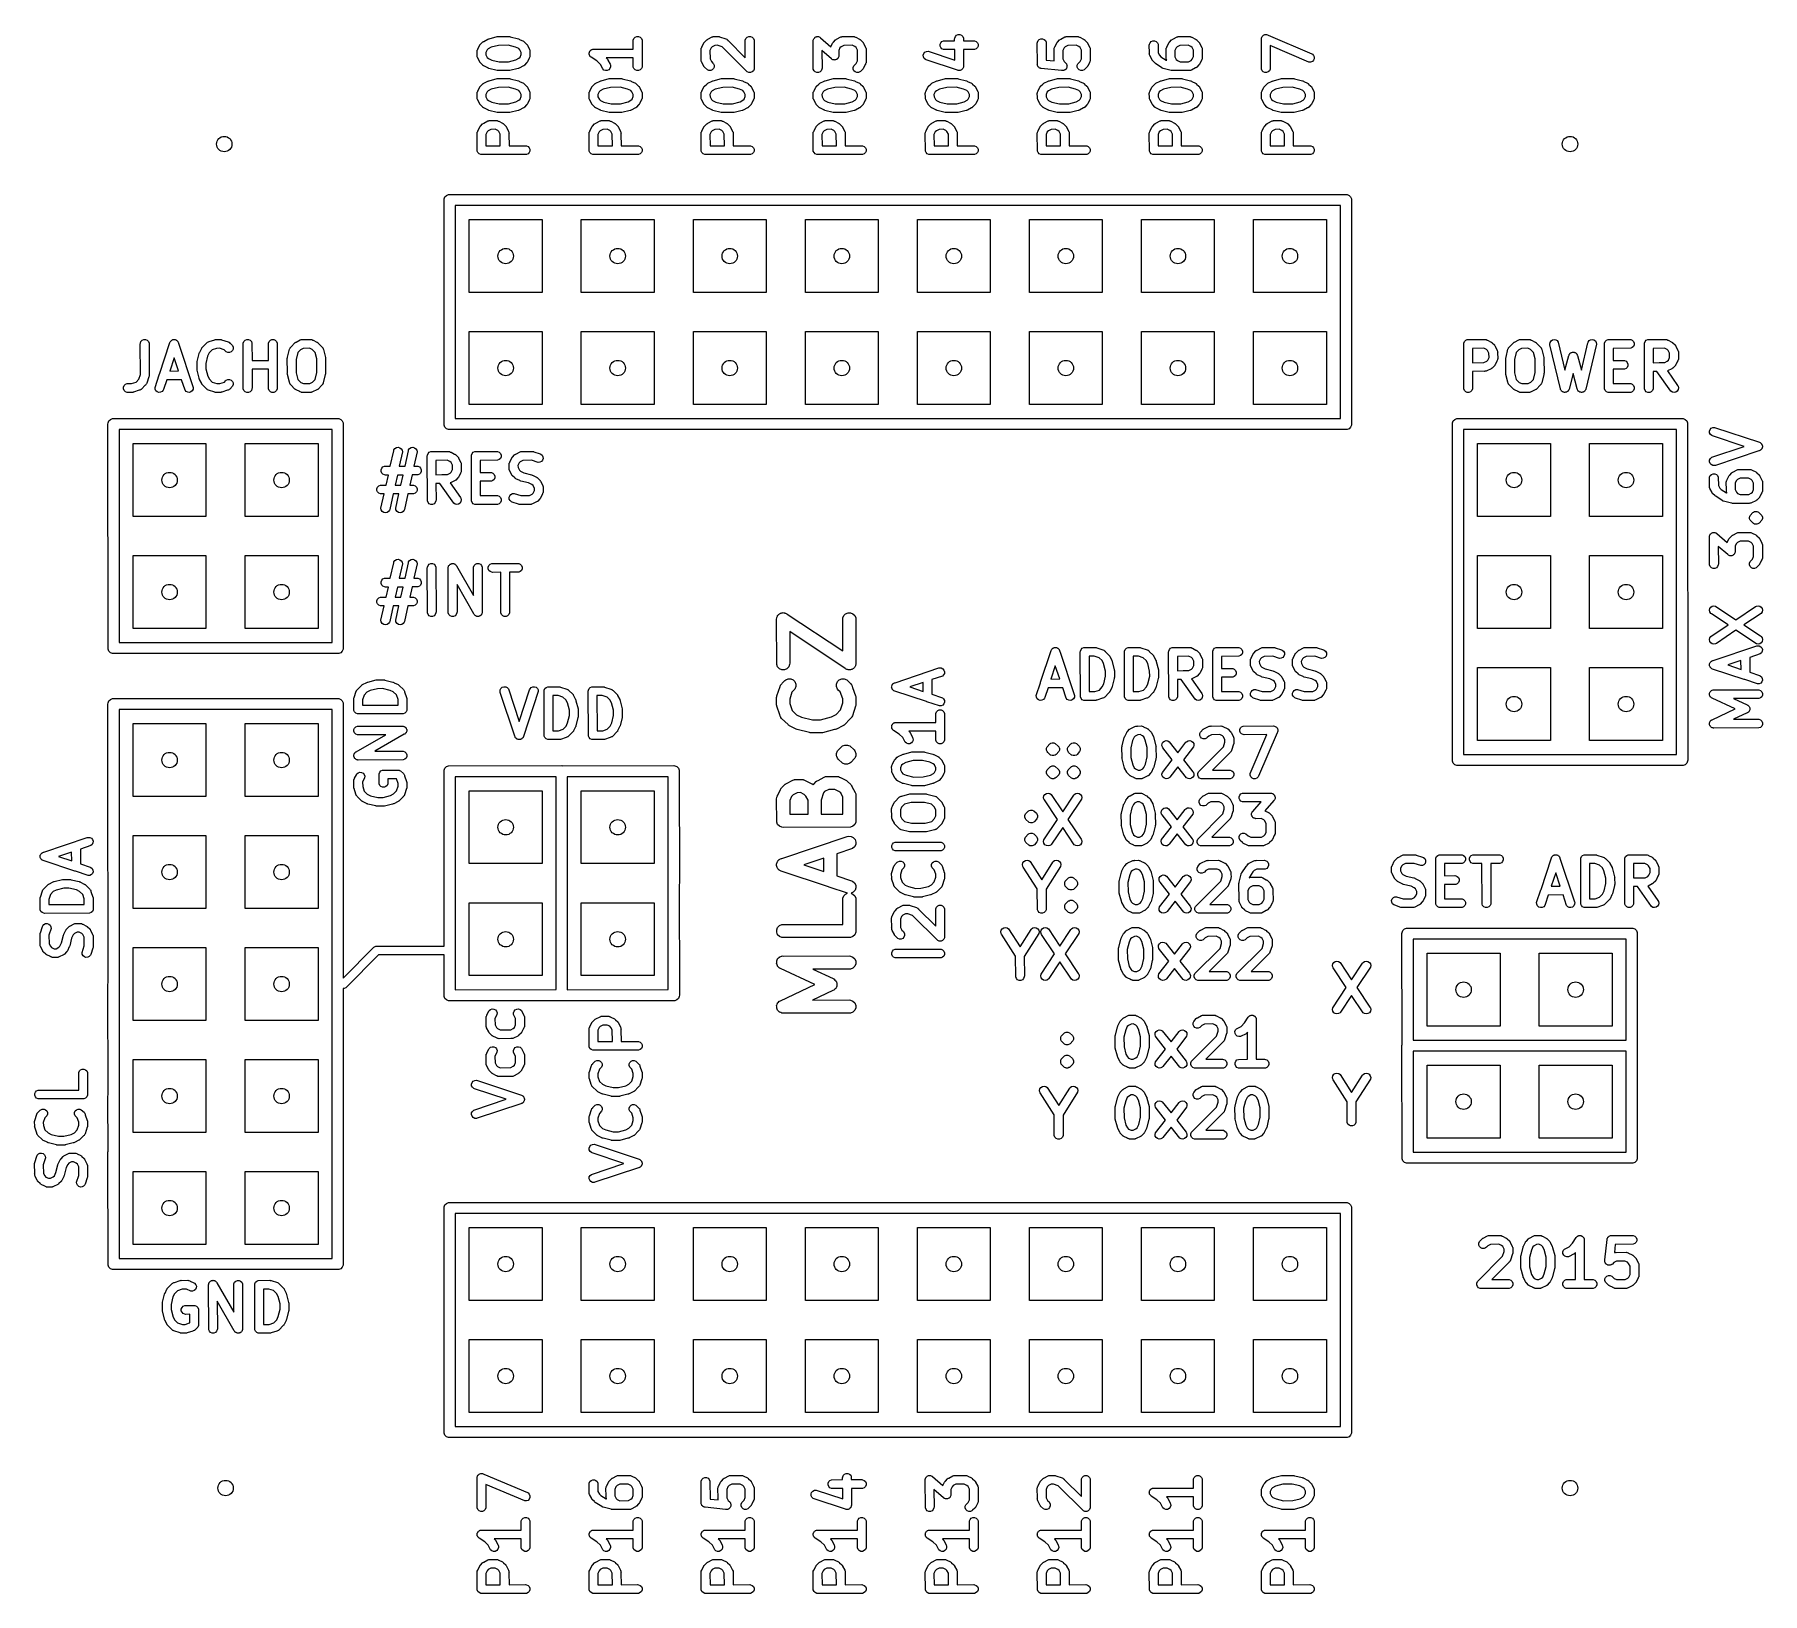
# Model space of a CAD drawing. Extents: x 0.03 to 1.57, y -0.29 to 1.1.
import ezdxf

# ---------------------------------------------------------------- set-up
doc = ezdxf.new("R2010")
doc.units = 0
doc.header["$MEASUREMENT"] = 0
doc.layers.add('BLACK', color=7, linetype='CONTINUOUS')

msp = doc.modelspace()

# ---------------------------------------------------------------- linework, layer by layer
at = {"layer": 'BLACK', "linetype": 'CONTINUOUS'}
for p, q in [((0.4353, 1.094), (0.4425, 1.0959)), ((0.4425, 1.0959), (0.4426, 1.0959)), ((0.4426, 1.0959), (0.4427, 1.0959)), ((0.4427, 1.0959), (0.4428, 1.0959)), ((0.4428, 1.0959), (0.4432, 1.096)), ((0.4432, 1.096), (0.4437, 1.0959)), ((0.4437, 1.0959), (0.4528, 1.096)), ((0.4528, 1.096), (0.4529, 1.096)), ((0.4529, 1.096), (0.453, 1.096)), ((0.453, 1.096), (0.4531, 1.096)), ((0.4531, 1.096), (0.4536, 1.0959)), ((0.4536, 1.0959), (0.454, 1.0957)), ((0.454, 1.0957), (0.4613, 1.094)), ((0.5645, 1.0942), (0.5656, 1.0953)), ((0.5656, 1.0953), (0.567, 1.0959)), ((0.567, 1.0959), (0.5686, 1.0959)), ((0.5686, 1.0959), (0.57, 1.0953)), ((0.57, 1.0953), (0.5711, 1.0942)), ((0.6304, 1.0936), (0.6342, 1.0956)), ((0.6342, 1.0956), (0.6349, 1.0958)), ((0.6349, 1.0958), (0.635, 1.0958)), ((0.635, 1.0958), (0.6352, 1.0959)), ((0.6352, 1.0959), (0.636, 1.0959)), ((0.636, 1.0959), (0.6364, 1.0959)), ((0.6364, 1.0959), (0.6365, 1.0959)), ((0.6365, 1.0959), (0.6397, 1.096)), ((0.6397, 1.096), (0.6401, 1.0959)), ((0.6401, 1.0959), (0.6402, 1.0959)), ((0.6402, 1.0959), (0.6403, 1.0959)), ((0.6403, 1.0959), (0.6405, 1.0959)), ((0.6405, 1.0959), (0.6409, 1.0957)), ((0.6409, 1.0957), (0.6466, 1.0939)), ((0.6645, 1.0942), (0.6656, 1.0953)), ((0.6656, 1.0953), (0.667, 1.0959)), ((0.667, 1.0959), (0.6686, 1.0959)), ((0.6686, 1.0959), (0.67, 1.0953)), ((0.67, 1.0953), (0.6711, 1.0942)), ((0.7256, 1.0947), (0.726, 1.0952)), ((0.726, 1.0952), (0.7262, 1.0952)), ((0.7262, 1.0953), (0.7268, 1.0956)), ((0.7262, 1.0952), (0.7262, 1.0953)), ((0.7268, 1.0956), (0.7274, 1.0958)), ((0.7274, 1.0958), (0.7275, 1.0959)), ((0.7275, 1.0959), (0.7277, 1.0959)), ((0.7277, 1.0959), (0.7283, 1.0959)), ((0.7283, 1.0959), (0.7289, 1.0959)), ((0.7289, 1.0959), (0.7291, 1.0959)), ((0.7291, 1.0959), (0.7292, 1.0959)), ((0.7292, 1.0959), (0.7298, 1.0957)), ((0.7298, 1.0957), (0.7304, 1.0955)), ((0.7304, 1.0955), (0.7305, 1.0954)), ((0.7305, 1.0954), (0.7306, 1.0953)), ((0.7306, 1.0953), (0.731, 1.0949)), ((0.7454, 1.0936), (0.7492, 1.0956)), ((0.7492, 1.0956), (0.7499, 1.0958)), ((0.7499, 1.0958), (0.75, 1.0958)), ((0.75, 1.0958), (0.7502, 1.0959)), ((0.7502, 1.0959), (0.7509, 1.0959)), ((0.7509, 1.0959), (0.7514, 1.0959)), ((0.7514, 1.0959), (0.7515, 1.0959)), ((0.7515, 1.0959), (0.7603, 1.096)), ((0.7603, 1.096), (0.7611, 1.0959)), ((0.7611, 1.0959), (0.7612, 1.0958)), ((0.7612, 1.0958), (0.7613, 1.0958)), ((0.7613, 1.0958), (0.7621, 1.0955)), ((0.7621, 1.0955), (0.7625, 1.0953)), ((0.7625, 1.0953), (0.7625, 1.0953)), ((0.7625, 1.0953), (0.7658, 1.0937)), ((0.8508, 1.0947), (0.8514, 1.0961)), ((0.8514, 1.0961), (0.8525, 1.0972)), ((0.8525, 1.0972), (0.8539, 1.0978)), ((0.8539, 1.0978), (0.8554, 1.0978)), ((0.8554, 1.0978), (0.8569, 1.0972)), ((0.8569, 1.0972), (0.858, 1.0961)), ((0.858, 1.0961), (0.8585, 1.0947)), ((0.9454, 1.0936), (0.9492, 1.0956)), ((0.9492, 1.0956), (0.9499, 1.0958)), ((0.9499, 1.0958), (0.95, 1.0958)), ((0.95, 1.0958), (0.9502, 1.0959)), ((0.9502, 1.0959), (0.9509, 1.0959)), ((0.9509, 1.0959), (0.9514, 1.0959)), ((0.9514, 1.0959), (0.9515, 1.0959)), ((0.9515, 1.0959), (0.9603, 1.096)), ((0.9603, 1.096), (0.9611, 1.0959)), ((0.9611, 1.0959), (0.9612, 1.0958)), ((0.9612, 1.0958), (0.9613, 1.0958)), ((0.9613, 1.0958), (0.9621, 1.0955)), ((0.9621, 1.0955), (0.9625, 1.0953)), ((0.9625, 1.0953), (0.9625, 1.0953)), ((0.9625, 1.0953), (0.9658, 1.0937)), ((1.0454, 1.0936), (1.0492, 1.0956)), ((1.0492, 1.0956), (1.0499, 1.0958)), ((1.0499, 1.0958), (1.05, 1.0958)), ((1.05, 1.0958), (1.0502, 1.0959)), ((1.0502, 1.0959), (1.0509, 1.0959)), ((1.0509, 1.0959), (1.0514, 1.0959)), ((1.0514, 1.0959), (1.0515, 1.0959)), ((1.0515, 1.0959), (1.0603, 1.096)), ((1.0603, 1.096), (1.0611, 1.0959)), ((1.0611, 1.0959), (1.0612, 1.0958)), ((1.0612, 1.0958), (1.0613, 1.0958)), ((1.0613, 1.0958), (1.0621, 1.0955)), ((1.0621, 1.0955), (1.0625, 1.0953)), ((1.0625, 1.0953), (1.0625, 1.0953)), ((1.0625, 1.0953), (1.0658, 1.0937)), ((1.1246, 1.0947), (1.1249, 1.0954)), ((1.1249, 1.0954), (1.1252, 1.0961)), ((1.1252, 1.0961), (1.1257, 1.0967)), ((1.1252, 1.0961), (1.1252, 1.0961)), ((1.1252, 1.0961), (1.1252, 1.0961)), ((1.1257, 1.0967), (1.1262, 1.0972)), ((1.1262, 1.0972), (1.1263, 1.0972)), ((1.1263, 1.0972), (1.127, 1.0975)), ((1.1263, 1.0972), (1.1263, 1.0972)), ((1.127, 1.0975), (1.1277, 1.0978)), ((1.1277, 1.0978), (1.1277, 1.0978)), ((1.1277, 1.0978), (1.1277, 1.0978)), ((1.1277, 1.0978), (1.1285, 1.0978)), ((1.1285, 1.0978), (1.1292, 1.0978)), ((1.1292, 1.0978), (1.1292, 1.0978)), ((1.1292, 1.0978), (1.1292, 1.0978)), ((1.1292, 1.0978), (1.13, 1.0974)), ((1.13, 1.0974), (1.1306, 1.0972)), ((1.1306, 1.0972), (1.1306, 1.0972)), ((1.1306, 1.0972), (1.1694, 1.0807)), ((0.4245, 1.0827), (0.4246, 1.0834)), ((0.4246, 1.0795), (0.4245, 1.0827)), ((0.4246, 1.0837), (0.425, 1.0844)), ((0.4246, 1.0836), (0.4246, 1.0837)), ((0.4246, 1.0834), (0.4246, 1.0836)), ((0.425, 1.0844), (0.4252, 1.0849)), ((0.4252, 1.0849), (0.4268, 1.0882)), ((0.4252, 1.0849), (0.4252, 1.0849)), ((0.4268, 1.0882), (0.427, 1.0885)), ((0.427, 1.0886), (0.4271, 1.0887)), ((0.427, 1.0885), (0.427, 1.0886)), ((0.4271, 1.0887), (0.4272, 1.0888)), ((0.4272, 1.0888), (0.4275, 1.0891)), ((0.4275, 1.0891), (0.4294, 1.0911)), ((0.4294, 1.0911), (0.4297, 1.0913)), ((0.4297, 1.0913), (0.4298, 1.0914)), ((0.4298, 1.0914), (0.43, 1.0916)), ((0.4298, 1.0914), (0.4298, 1.0914)), ((0.43, 1.0916), (0.4304, 1.0917)), ((0.4304, 1.0917), (0.4342, 1.0937)), ((0.4334, 1.084), (0.4323, 1.0817)), ((0.4323, 1.0817), (0.4324, 1.0798)), ((0.4324, 1.0798), (0.4336, 1.0774)), ((0.4344, 1.085), (0.4334, 1.084)), ((0.4342, 1.0937), (0.4342, 1.0937)), ((0.4342, 1.0937), (0.4343, 1.0937)), ((0.4343, 1.0937), (0.4349, 1.094)), ((0.4343, 1.0937), (0.4343, 1.0937)), ((0.4371, 1.0864), (0.4344, 1.085)), ((0.4349, 1.094), (0.4353, 1.094)), ((0.4437, 1.0881), (0.4371, 1.0864)), ((0.4521, 1.0882), (0.4437, 1.0881)), ((0.4587, 1.0866), (0.4521, 1.0882)), ((0.4616, 1.0852), (0.4587, 1.0866)), ((0.4613, 1.094), (0.4613, 1.094)), ((0.4613, 1.094), (0.4613, 1.094)), ((0.4613, 1.094), (0.4614, 1.0939)), ((0.4614, 1.0939), (0.462, 1.0937)), ((0.4627, 1.0842), (0.4616, 1.0852)), ((0.462, 1.0937), (0.4623, 1.0935)), ((0.4623, 1.0935), (0.4658, 1.0918)), ((0.4639, 1.0818), (0.4627, 1.0842)), ((0.4628, 1.0776), (0.4639, 1.0799)), ((0.4639, 1.0799), (0.4639, 1.0818)), ((0.4658, 1.0918), (0.4661, 1.0916)), ((0.4661, 1.0916), (0.4662, 1.0916)), ((0.4662, 1.0916), (0.4663, 1.0915)), ((0.4663, 1.0915), (0.4665, 1.0914)), ((0.4665, 1.0914), (0.4667, 1.0911)), ((0.4667, 1.0911), (0.4687, 1.0892)), ((0.4687, 1.0892), (0.469, 1.0889)), ((0.469, 1.0889), (0.469, 1.0888)), ((0.469, 1.0888), (0.4691, 1.0888)), ((0.4691, 1.0888), (0.4692, 1.0886)), ((0.4692, 1.0886), (0.4694, 1.0882)), ((0.4694, 1.0882), (0.4713, 1.0844)), ((0.4713, 1.0844), (0.4716, 1.0837)), ((0.4716, 1.0837), (0.4716, 1.0836)), ((0.4716, 1.0836), (0.4717, 1.0834)), ((0.4717, 1.0834), (0.4717, 1.0826)), ((0.4717, 1.0826), (0.4717, 1.0822)), ((0.4717, 1.0822), (0.4717, 1.0821)), ((0.4717, 1.0821), (0.4717, 1.0789)), ((0.5245, 1.0808), (0.5246, 1.0812)), ((0.5246, 1.0804), (0.5245, 1.0808)), ((0.5246, 1.0816), (0.5247, 1.0819)), ((0.5246, 1.0812), (0.5246, 1.0816)), ((0.5246, 1.08), (0.5246, 1.0804)), ((0.5247, 1.0797), (0.5246, 1.08)), ((0.5247, 1.0819), (0.5248, 1.0823)), ((0.5248, 1.0793), (0.5247, 1.0797)), ((0.5248, 1.0823), (0.525, 1.0826)), ((0.525, 1.0826), (0.5252, 1.083)), ((0.5252, 1.083), (0.5254, 1.0833)), ((0.5254, 1.0833), (0.5256, 1.0836)), ((0.5256, 1.0836), (0.526, 1.0838)), ((0.526, 1.0838), (0.5262, 1.0841)), ((0.5262, 1.0841), (0.5266, 1.0842)), ((0.5266, 1.0842), (0.5269, 1.0844)), ((0.5269, 1.0844), (0.5273, 1.0845)), ((0.5273, 1.0845), (0.5277, 1.0847)), ((0.5277, 1.0847), (0.5281, 1.0847)), ((0.5281, 1.0847), (0.5284, 1.0847)), ((0.5284, 1.0847), (0.5288, 1.0847)), ((0.5288, 1.0847), (0.5639, 1.0847)), ((0.5639, 1.0928), (0.5645, 1.0942)), ((0.5639, 1.092), (0.5639, 1.0928)), ((0.5639, 1.0847), (0.5639, 1.092)), ((0.5711, 1.0942), (0.5717, 1.0928)), ((0.5717, 1.0928), (0.5717, 1.0695)), ((0.6245, 1.0845), (0.6246, 1.0853)), ((0.6246, 1.0758), (0.6245, 1.0845)), ((0.6246, 1.0856), (0.625, 1.0863)), ((0.6246, 1.0854), (0.6246, 1.0856)), ((0.6246, 1.0853), (0.6246, 1.0854)), ((0.625, 1.0863), (0.6252, 1.0867)), ((0.6252, 1.0868), (0.6268, 1.0901)), ((0.6252, 1.0867), (0.6252, 1.0868)), ((0.6268, 1.0901), (0.627, 1.0904)), ((0.627, 1.0904), (0.627, 1.0905)), ((0.627, 1.0905), (0.6271, 1.0905)), ((0.6271, 1.0905), (0.6272, 1.0907)), ((0.6272, 1.0907), (0.6275, 1.091)), ((0.6275, 1.091), (0.6294, 1.093)), ((0.6294, 1.093), (0.6297, 1.0932)), ((0.6297, 1.0932), (0.6298, 1.0933)), ((0.6298, 1.0933), (0.63, 1.0934)), ((0.6298, 1.0933), (0.6298, 1.0933)), ((0.63, 1.0934), (0.6304, 1.0936)), ((0.6334, 1.0859), (0.6323, 1.0835)), ((0.6323, 1.0835), (0.6324, 1.076)), ((0.6344, 1.0869), (0.6334, 1.0859)), ((0.6368, 1.0881), (0.6344, 1.0869)), ((0.6389, 1.0882), (0.6368, 1.0881)), ((0.6431, 1.0868), (0.6389, 1.0882)), ((0.6656, 1.0644), (0.6431, 1.0868)), ((0.6466, 1.0939), (0.6473, 1.0936)), ((0.6473, 1.0936), (0.6474, 1.0935)), ((0.6474, 1.0935), (0.6475, 1.0934)), ((0.6475, 1.0934), (0.648, 1.093)), ((0.648, 1.093), (0.6484, 1.0926)), ((0.6484, 1.0926), (0.6485, 1.0925)), ((0.6485, 1.0925), (0.6639, 1.0771)), ((0.6639, 1.0928), (0.6645, 1.0942)), ((0.6639, 1.092), (0.6639, 1.0928)), ((0.6639, 1.0771), (0.6639, 1.092)), ((0.6711, 1.0942), (0.6717, 1.0928)), ((0.6717, 1.0928), (0.6717, 1.0677)), ((0.7245, 1.0924), (0.7245, 1.0926)), ((0.7245, 1.0926), (0.7246, 1.0926)), ((0.7245, 1.092), (0.7245, 1.0924)), ((0.7246, 1.0669), (0.7245, 1.092)), ((0.7246, 1.0928), (0.7248, 1.0934)), ((0.7246, 1.0926), (0.7246, 1.0928)), ((0.7248, 1.0934), (0.725, 1.094)), ((0.725, 1.094), (0.7251, 1.0941)), ((0.7251, 1.0941), (0.7252, 1.0942)), ((0.7252, 1.0942), (0.7256, 1.0947)), ((0.731, 1.0949), (0.7403, 1.0869)), ((0.7408, 1.0761), (0.7323, 1.0834)), ((0.7323, 1.0834), (0.7324, 1.0677)), ((0.7403, 1.0869), (0.7418, 1.0901)), ((0.7418, 1.0901), (0.742, 1.0904)), ((0.742, 1.0904), (0.742, 1.0905)), ((0.742, 1.0905), (0.7421, 1.0905)), ((0.7421, 1.0905), (0.7422, 1.0907)), ((0.7422, 1.0907), (0.7425, 1.091)), ((0.7425, 1.091), (0.7444, 1.093)), ((0.7444, 1.093), (0.7447, 1.0932)), ((0.7447, 1.0932), (0.7448, 1.0933)), ((0.7448, 1.0933), (0.745, 1.0934)), ((0.7448, 1.0933), (0.7448, 1.0933)), ((0.745, 1.0934), (0.7454, 1.0936)), ((0.7484, 1.0859), (0.7473, 1.0835)), ((0.7473, 1.0835), (0.7474, 1.0789)), ((0.7494, 1.0869), (0.7484, 1.0859)), ((0.7518, 1.0881), (0.7494, 1.0869)), ((0.7593, 1.0882), (0.7518, 1.0881)), ((0.7616, 1.087), (0.7593, 1.0882)), ((0.7627, 1.0861), (0.7616, 1.087)), ((0.7639, 1.0837), (0.7627, 1.0861)), ((0.7639, 1.0743), (0.7639, 1.0837)), ((0.7658, 1.0937), (0.7661, 1.0935)), ((0.7661, 1.0935), (0.7662, 1.0934)), ((0.7662, 1.0934), (0.7663, 1.0934)), ((0.7663, 1.0934), (0.7665, 1.0933)), ((0.7665, 1.0933), (0.7667, 1.093)), ((0.7667, 1.093), (0.7687, 1.0911)), ((0.7687, 1.0911), (0.769, 1.0908)), ((0.769, 1.0908), (0.769, 1.0907)), ((0.769, 1.0907), (0.7691, 1.0906)), ((0.7691, 1.0906), (0.7692, 1.0905)), ((0.7692, 1.0905), (0.7694, 1.09)), ((0.7694, 1.09), (0.7713, 1.0863)), ((0.7713, 1.0863), (0.7716, 1.0856)), ((0.7716, 1.0856), (0.7716, 1.0854)), ((0.7716, 1.0854), (0.7717, 1.0853)), ((0.7717, 1.0853), (0.7717, 1.0846)), ((0.7717, 1.0846), (0.7717, 1.0841)), ((0.7717, 1.0841), (0.7717, 1.0839)), ((0.7717, 1.0839), (0.7717, 1.0733)), ((0.8227, 1.0794), (0.8231, 1.0809)), ((0.8231, 1.0809), (0.8241, 1.082)), ((0.8241, 1.082), (0.8255, 1.0827)), ((0.8255, 1.0827), (0.8271, 1.0828)), ((0.8271, 1.0828), (0.8508, 1.075)), ((0.8377, 1.0891), (0.8383, 1.0905)), ((0.8377, 1.0875), (0.8377, 1.0891)), ((0.8383, 1.0861), (0.8377, 1.0875)), ((0.8383, 1.0905), (0.8394, 1.0916)), ((0.8394, 1.085), (0.8383, 1.0861)), ((0.8394, 1.0916), (0.8408, 1.0922)), ((0.8408, 1.0844), (0.8394, 1.085)), ((0.8408, 1.0922), (0.8507, 1.0922)), ((0.8416, 1.0844), (0.8408, 1.0844)), ((0.8508, 1.0844), (0.8416, 1.0844)), ((0.8507, 1.0939), (0.8508, 1.0947)), ((0.8507, 1.0922), (0.8507, 1.0939)), ((0.8508, 1.075), (0.8508, 1.0844)), ((0.8585, 1.0947), (0.8585, 1.0922)), ((0.8585, 1.0922), (0.8678, 1.0922)), ((0.8686, 1.0844), (0.8586, 1.0844)), ((0.8586, 1.0844), (0.8586, 1.0695)), ((0.8678, 1.0922), (0.8686, 1.0922)), ((0.8686, 1.0922), (0.87, 1.0916)), ((0.87, 1.085), (0.8686, 1.0844)), ((0.87, 1.0916), (0.8711, 1.0905)), ((0.8711, 1.0861), (0.87, 1.085)), ((0.8711, 1.0905), (0.8717, 1.0891)), ((0.8717, 1.0875), (0.8711, 1.0861)), ((0.8717, 1.0891), (0.8717, 1.0875)), ((0.9245, 1.0902), (0.9246, 1.0909)), ((0.9246, 1.0716), (0.9245, 1.0902)), ((0.9246, 1.0909), (0.9252, 1.0924)), ((0.9252, 1.0924), (0.9262, 1.0934)), ((0.9262, 1.0934), (0.9277, 1.094)), ((0.9277, 1.094), (0.9292, 1.094)), ((0.9292, 1.094), (0.9306, 1.0934)), ((0.9306, 1.0934), (0.9317, 1.0924)), ((0.9317, 1.0924), (0.9323, 1.0909)), ((0.9323, 1.0909), (0.9324, 1.0749)), ((0.9395, 1.0845), (0.9396, 1.0853)), ((0.9396, 1.0758), (0.9395, 1.0845)), ((0.9396, 1.0856), (0.94, 1.0863)), ((0.9396, 1.0854), (0.9396, 1.0856)), ((0.9396, 1.0853), (0.9396, 1.0854)), ((0.94, 1.0863), (0.9402, 1.0867)), ((0.9402, 1.0868), (0.9418, 1.0901)), ((0.9402, 1.0867), (0.9402, 1.0868)), ((0.9418, 1.0901), (0.942, 1.0904)), ((0.942, 1.0904), (0.942, 1.0905)), ((0.942, 1.0905), (0.9421, 1.0905)), ((0.9421, 1.0905), (0.9422, 1.0907)), ((0.9422, 1.0907), (0.9425, 1.091)), ((0.9425, 1.091), (0.9444, 1.093)), ((0.9444, 1.093), (0.9447, 1.0932)), ((0.9447, 1.0932), (0.9448, 1.0933)), ((0.9448, 1.0933), (0.945, 1.0934)), ((0.9448, 1.0933), (0.9448, 1.0933)), ((0.945, 1.0934), (0.9454, 1.0936)), ((0.9484, 1.0859), (0.9473, 1.0835)), ((0.9473, 1.0835), (0.9474, 1.076)), ((0.9494, 1.0869), (0.9484, 1.0859)), ((0.9518, 1.0881), (0.9494, 1.0869)), ((0.9593, 1.0882), (0.9518, 1.0881)), ((0.9616, 1.087), (0.9593, 1.0882)), ((0.9627, 1.0861), (0.9616, 1.087)), ((0.9639, 1.0837), (0.9627, 1.0861)), ((0.9639, 1.0762), (0.9639, 1.0837)), ((0.9658, 1.0937), (0.9661, 1.0935)), ((0.9661, 1.0935), (0.9662, 1.0934)), ((0.9662, 1.0934), (0.9663, 1.0934)), ((0.9663, 1.0934), (0.9665, 1.0933)), ((0.9665, 1.0933), (0.9667, 1.093)), ((0.9667, 1.093), (0.9687, 1.0911)), ((0.9687, 1.0911), (0.969, 1.0908)), ((0.969, 1.0908), (0.969, 1.0907)), ((0.969, 1.0907), (0.9691, 1.0906)), ((0.9691, 1.0906), (0.9692, 1.0905)), ((0.9692, 1.0905), (0.9694, 1.09)), ((0.9694, 1.09), (0.9713, 1.0863)), ((0.9713, 1.0863), (0.9716, 1.0856)), ((0.9716, 1.0856), (0.9716, 1.0854)), ((0.9716, 1.0854), (0.9717, 1.0853)), ((0.9717, 1.0853), (0.9717, 1.0846)), ((0.9717, 1.0846), (0.9717, 1.0841)), ((0.9717, 1.0841), (0.9717, 1.0839)), ((0.9717, 1.0839), (0.9717, 1.0752)), ((1.0245, 1.0883), (1.0246, 1.0891)), ((1.0246, 1.0814), (1.0245, 1.0883)), ((1.0245, 1.0813), (1.0246, 1.0814)), ((1.0246, 1.0807), (1.0245, 1.0813)), ((1.0246, 1.0891), (1.0252, 1.0905)), ((1.0246, 1.08), (1.0246, 1.0807)), ((1.0246, 1.0799), (1.0246, 1.08)), ((1.0246, 1.0798), (1.0246, 1.0799)), ((1.0249, 1.079), (1.0246, 1.0798)), ((1.0252, 1.0905), (1.0262, 1.0916)), ((1.0262, 1.0916), (1.0277, 1.0922)), ((1.0277, 1.0922), (1.0292, 1.0922)), ((1.0292, 1.0922), (1.0306, 1.0916)), ((1.0306, 1.0916), (1.0317, 1.0905)), ((1.0317, 1.0905), (1.0323, 1.0891)), ((1.0323, 1.0891), (1.0324, 1.0816)), ((1.0324, 1.0816), (1.0336, 1.0793)), ((1.0395, 1.0845), (1.0396, 1.0853)), ((1.0396, 1.0776), (1.0395, 1.0845)), ((1.0396, 1.0856), (1.04, 1.0863)), ((1.0396, 1.0854), (1.0396, 1.0856)), ((1.0396, 1.0853), (1.0396, 1.0854)), ((1.04, 1.0863), (1.0402, 1.0867)), ((1.0402, 1.0868), (1.0418, 1.0901)), ((1.0402, 1.0867), (1.0402, 1.0868)), ((1.0418, 1.0901), (1.042, 1.0904)), ((1.042, 1.0904), (1.042, 1.0905)), ((1.042, 1.0905), (1.0421, 1.0905)), ((1.0421, 1.0905), (1.0422, 1.0907)), ((1.0422, 1.0907), (1.0425, 1.091)), ((1.0425, 1.091), (1.0444, 1.093)), ((1.0444, 1.093), (1.0447, 1.0932)), ((1.0447, 1.0932), (1.0448, 1.0933)), ((1.0448, 1.0933), (1.045, 1.0934)), ((1.0448, 1.0933), (1.0448, 1.0933)), ((1.045, 1.0934), (1.0454, 1.0936)), ((1.0484, 1.0859), (1.0473, 1.0835)), ((1.0473, 1.0835), (1.0474, 1.0779)), ((1.0494, 1.0869), (1.0484, 1.0859)), ((1.0518, 1.0881), (1.0494, 1.0869)), ((1.0593, 1.0882), (1.0518, 1.0881)), ((1.0616, 1.087), (1.0593, 1.0882)), ((1.0627, 1.0861), (1.0616, 1.087)), ((1.0639, 1.0837), (1.0627, 1.0861)), ((1.0639, 1.0781), (1.0639, 1.0837)), ((1.0658, 1.0937), (1.0661, 1.0935)), ((1.0661, 1.0935), (1.0662, 1.0934)), ((1.0662, 1.0934), (1.0663, 1.0934)), ((1.0663, 1.0934), (1.0665, 1.0933)), ((1.0665, 1.0933), (1.0667, 1.093)), ((1.0667, 1.093), (1.0687, 1.0911)), ((1.0687, 1.0911), (1.069, 1.0908)), ((1.069, 1.0908), (1.069, 1.0907)), ((1.069, 1.0907), (1.0691, 1.0906)), ((1.0691, 1.0906), (1.0692, 1.0905)), ((1.0692, 1.0905), (1.0694, 1.09)), ((1.0694, 1.09), (1.0713, 1.0863)), ((1.0713, 1.0863), (1.0716, 1.0856)), ((1.0716, 1.0856), (1.0716, 1.0854)), ((1.0716, 1.0854), (1.0717, 1.0853)), ((1.0717, 1.0853), (1.0717, 1.0846)), ((1.0717, 1.0846), (1.0717, 1.0841)), ((1.0717, 1.0841), (1.0717, 1.084)), ((1.0717, 1.084), (1.0717, 1.077)), ((1.1245, 1.0939), (1.1246, 1.0947)), ((1.1246, 1.0669), (1.1245, 1.0939)), ((1.1246, 1.0947), (1.1246, 1.0947)), ((1.1246, 1.0947), (1.1246, 1.0947)), ((1.167, 1.0732), (1.1323, 1.088)), ((1.1323, 1.088), (1.1324, 1.0677)), ((1.1694, 1.0807), (1.17, 1.0803)), ((1.17, 1.0803), (1.1711, 1.0792)), ((0.4245, 1.0794), (0.4246, 1.0795)), ((0.4246, 1.079), (0.4245, 1.0794)), ((0.4246, 1.0782), (0.4246, 1.079)), ((0.4246, 1.078), (0.4246, 1.0782)), ((0.4246, 1.0779), (0.4246, 1.078)), ((0.4249, 1.0772), (0.4246, 1.0779)), ((0.4269, 1.0734), (0.4249, 1.0772)), ((0.427, 1.073), (0.4269, 1.0734)), ((0.4272, 1.0728), (0.427, 1.073)), ((0.4273, 1.0727), (0.4272, 1.0728)), ((0.4272, 1.0728), (0.4272, 1.0728)), ((0.4275, 1.0724), (0.4273, 1.0727)), ((0.4295, 1.0705), (0.4275, 1.0724)), ((0.4298, 1.0702), (0.4295, 1.0705)), ((0.4299, 1.0701), (0.4298, 1.0702)), ((0.43, 1.07), (0.4299, 1.0701)), ((0.4301, 1.07), (0.43, 1.07)), ((0.4304, 1.0698), (0.4301, 1.07)), ((0.434, 1.0681), (0.4304, 1.0698)), ((0.4336, 1.0774), (0.4346, 1.0764)), ((0.4343, 1.0679), (0.434, 1.0681)), ((0.4348, 1.0677), (0.4343, 1.0679)), ((0.4346, 1.0764), (0.4376, 1.075)), ((0.4349, 1.0676), (0.4348, 1.0677)), ((0.435, 1.0676), (0.4349, 1.0676)), ((0.4349, 1.0676), (0.4349, 1.0676)), ((0.4423, 1.0658), (0.435, 1.0676)), ((0.4376, 1.075), (0.4442, 1.0734)), ((0.4427, 1.0657), (0.4423, 1.0658)), ((0.4431, 1.0656), (0.4427, 1.0657)), ((0.4432, 1.0656), (0.4431, 1.0656)), ((0.4433, 1.0656), (0.4432, 1.0656)), ((0.4434, 1.0656), (0.4433, 1.0656)), ((0.4526, 1.0657), (0.4434, 1.0656)), ((0.4442, 1.0734), (0.4526, 1.0735)), ((0.4526, 1.0735), (0.4592, 1.0752)), ((0.453, 1.0656), (0.4526, 1.0657)), ((0.4535, 1.0657), (0.453, 1.0656)), ((0.4536, 1.0657), (0.4535, 1.0657)), ((0.4538, 1.0657), (0.4536, 1.0657)), ((0.4536, 1.0657), (0.4536, 1.0657)), ((0.461, 1.0676), (0.4538, 1.0657)), ((0.4592, 1.0752), (0.4618, 1.0766)), ((0.4613, 1.0676), (0.461, 1.0676)), ((0.4619, 1.0678), (0.4613, 1.0676)), ((0.4618, 1.0766), (0.4628, 1.0776)), ((0.462, 1.0679), (0.4619, 1.0678)), ((0.4621, 1.0679), (0.462, 1.0679)), ((0.462, 1.0679), (0.462, 1.0679)), ((0.4658, 1.0698), (0.4621, 1.0679)), ((0.4662, 1.07), (0.4658, 1.0698)), ((0.4664, 1.0701), (0.4662, 1.07)), ((0.4665, 1.0702), (0.4664, 1.0701)), ((0.4668, 1.0705), (0.4665, 1.0703)), ((0.4665, 1.0703), (0.4665, 1.0702)), ((0.4687, 1.0725), (0.4668, 1.0705)), ((0.469, 1.0728), (0.4687, 1.0725)), ((0.4691, 1.0729), (0.469, 1.0728)), ((0.4692, 1.073), (0.4691, 1.0729)), ((0.4695, 1.0734), (0.4692, 1.0731)), ((0.4692, 1.0731), (0.4692, 1.073)), ((0.471, 1.0767), (0.4695, 1.0734)), ((0.4711, 1.0767), (0.471, 1.0767)), ((0.4713, 1.0772), (0.4711, 1.0767)), ((0.4716, 1.0779), (0.4713, 1.0772)), ((0.4717, 1.0782), (0.4716, 1.078)), ((0.4716, 1.078), (0.4716, 1.0779)), ((0.4717, 1.0789), (0.4717, 1.0782)), ((0.525, 1.079), (0.5248, 1.0793)), ((0.5252, 1.0786), (0.525, 1.079)), ((0.5254, 1.0783), (0.5252, 1.0786)), ((0.5257, 1.078), (0.5254, 1.0783)), ((0.5262, 1.0775), (0.5257, 1.078)), ((0.5313, 1.0742), (0.5262, 1.0775)), ((0.5262, 1.0775), (0.5262, 1.0775)), ((0.5262, 1.0775), (0.5262, 1.0775)), ((0.5262, 1.0775), (0.5262, 1.0775)), ((0.5345, 1.0711), (0.5313, 1.0742)), ((0.5366, 1.0671), (0.5345, 1.0711)), ((0.5377, 1.0661), (0.5366, 1.0671)), ((0.5392, 1.0656), (0.5377, 1.0661)), ((0.5407, 1.0657), (0.5392, 1.0656)), ((0.5639, 1.0769), (0.5398, 1.0769)), ((0.5398, 1.0769), (0.5406, 1.0761)), ((0.5406, 1.0761), (0.5408, 1.0758)), ((0.5421, 1.0664), (0.5407, 1.0657)), ((0.5408, 1.0758), (0.5409, 1.0757)), ((0.5409, 1.0757), (0.541, 1.0756)), ((0.541, 1.0756), (0.5411, 1.0755)), ((0.5411, 1.0755), (0.5413, 1.075)), ((0.5413, 1.075), (0.5432, 1.0713)), ((0.5431, 1.0676), (0.5421, 1.0664)), ((0.5436, 1.0691), (0.5431, 1.0676)), ((0.5432, 1.0713), (0.5435, 1.0706)), ((0.5435, 1.0706), (0.5436, 1.0691)), ((0.5639, 1.0688), (0.5639, 1.0769)), ((0.5645, 1.0674), (0.5639, 1.0688)), ((0.5656, 1.0663), (0.5645, 1.0674)), ((0.567, 1.0657), (0.5656, 1.0663)), ((0.5686, 1.0657), (0.567, 1.0657)), ((0.57, 1.0663), (0.5686, 1.0657)), ((0.5711, 1.0674), (0.57, 1.0663)), ((0.5717, 1.0688), (0.5711, 1.0674)), ((0.5717, 1.0695), (0.5717, 1.0688)), ((0.6245, 1.0757), (0.6246, 1.0758)), ((0.6246, 1.0751), (0.6245, 1.0757)), ((0.6246, 1.0744), (0.6246, 1.0751)), ((0.6246, 1.0743), (0.6246, 1.0744)), ((0.6246, 1.0741), (0.6246, 1.0743)), ((0.6249, 1.0734), (0.6246, 1.0741)), ((0.6269, 1.0697), (0.6249, 1.0734)), ((0.627, 1.0692), (0.6269, 1.0697)), ((0.6272, 1.0691), (0.627, 1.0692)), ((0.6272, 1.069), (0.6272, 1.0691)), ((0.6273, 1.0689), (0.6272, 1.069)), ((0.6275, 1.0686), (0.6273, 1.0689)), ((0.63, 1.0663), (0.6275, 1.0686)), ((0.6314, 1.0657), (0.63, 1.0663)), ((0.633, 1.0657), (0.6314, 1.0657)), ((0.6324, 1.076), (0.6336, 1.0736)), ((0.6344, 1.0663), (0.633, 1.0657)), ((0.6336, 1.0736), (0.635, 1.0723)), ((0.6355, 1.0674), (0.6344, 1.0663)), ((0.635, 1.0723), (0.6355, 1.0717)), ((0.6355, 1.0717), (0.636, 1.0703)), ((0.636, 1.0688), (0.6355, 1.0674)), ((0.636, 1.0703), (0.636, 1.0688)), ((0.667, 1.0638), (0.6656, 1.0644)), ((0.67, 1.0644), (0.6686, 1.0638)), ((0.6711, 1.0655), (0.67, 1.0644)), ((0.6717, 1.0669), (0.6711, 1.0655)), ((0.6717, 1.0677), (0.6717, 1.0669)), ((0.7252, 1.0655), (0.7246, 1.0669)), ((0.7262, 1.0644), (0.7252, 1.0655)), ((0.7277, 1.0638), (0.7262, 1.0644)), ((0.7306, 1.0644), (0.7292, 1.0638)), ((0.7317, 1.0655), (0.7306, 1.0644)), ((0.7323, 1.0669), (0.7317, 1.0655)), ((0.7324, 1.0677), (0.7323, 1.0669)), ((0.7412, 1.0756), (0.7408, 1.0761)), ((0.7414, 1.0756), (0.7412, 1.0756)), ((0.7415, 1.0755), (0.7414, 1.0756)), ((0.7421, 1.0753), (0.7415, 1.0755)), ((0.7427, 1.0751), (0.7421, 1.0753)), ((0.7428, 1.0751), (0.7427, 1.0751)), ((0.7429, 1.075), (0.7428, 1.0751)), ((0.7436, 1.0751), (0.7429, 1.075)), ((0.7442, 1.0751), (0.7436, 1.0751)), ((0.7443, 1.0751), (0.7442, 1.0751)), ((0.7445, 1.0751), (0.7443, 1.0751)), ((0.745, 1.0754), (0.7445, 1.0751)), ((0.7456, 1.0756), (0.745, 1.0754)), ((0.7457, 1.0757), (0.7456, 1.0756)), ((0.7458, 1.0758), (0.7457, 1.0757)), ((0.7463, 1.0763), (0.7458, 1.0758)), ((0.7467, 1.0767), (0.7463, 1.0763)), ((0.7468, 1.0769), (0.7467, 1.0767)), ((0.747, 1.0776), (0.7468, 1.077)), ((0.7468, 1.077), (0.7468, 1.0769)), ((0.7473, 1.0782), (0.747, 1.0776)), ((0.7474, 1.0789), (0.7473, 1.0785)), ((0.7473, 1.0785), (0.7473, 1.0784)), ((0.7473, 1.0784), (0.7473, 1.0783)), ((0.7473, 1.0783), (0.7473, 1.0782)), ((0.7602, 1.0684), (0.7608, 1.0699)), ((0.7602, 1.0669), (0.7602, 1.0684)), ((0.7608, 1.0655), (0.7602, 1.0669)), ((0.7608, 1.0699), (0.7628, 1.072)), ((0.7619, 1.0644), (0.7608, 1.0655)), ((0.7633, 1.0638), (0.7619, 1.0644)), ((0.7628, 1.072), (0.7639, 1.0743)), ((0.7662, 1.0644), (0.7648, 1.0638)), ((0.7668, 1.0649), (0.7662, 1.0644)), ((0.7687, 1.0669), (0.7668, 1.0649)), ((0.769, 1.0671), (0.7687, 1.0669)), ((0.7691, 1.0673), (0.769, 1.0671)), ((0.7692, 1.0674), (0.7691, 1.0673)), ((0.7695, 1.0678), (0.7692, 1.0675)), ((0.7692, 1.0675), (0.7692, 1.0674)), ((0.771, 1.0711), (0.7695, 1.0678)), ((0.7711, 1.0711), (0.771, 1.0711)), ((0.7713, 1.0715), (0.7711, 1.0711)), ((0.7716, 1.0723), (0.7713, 1.0715)), ((0.7717, 1.0725), (0.7716, 1.0724)), ((0.7716, 1.0724), (0.7716, 1.0723)), ((0.7717, 1.0733), (0.7717, 1.0725)), ((0.8228, 1.0779), (0.8227, 1.0794)), ((0.8234, 1.0765), (0.8228, 1.0779)), ((0.8246, 1.0755), (0.8234, 1.0765)), ((0.8253, 1.0752), (0.8246, 1.0755)), ((0.8534, 1.0659), (0.8253, 1.0752)), ((0.8539, 1.0657), (0.8534, 1.0659)), ((0.8541, 1.0657), (0.8539, 1.0657)), ((0.8542, 1.0656), (0.8541, 1.0657)), ((0.8548, 1.0657), (0.8542, 1.0656)), ((0.8554, 1.0657), (0.8548, 1.0657)), ((0.8556, 1.0657), (0.8554, 1.0657)), ((0.8557, 1.0657), (0.8556, 1.0657)), ((0.8563, 1.066), (0.8557, 1.0657)), ((0.8569, 1.0663), (0.8563, 1.066)), ((0.857, 1.0664), (0.8569, 1.0663)), ((0.8571, 1.0664), (0.857, 1.0664)), ((0.8575, 1.0669), (0.8571, 1.0664)), ((0.858, 1.0674), (0.8575, 1.0669)), ((0.8581, 1.0676), (0.858, 1.0675)), ((0.858, 1.0675), (0.858, 1.0674)), ((0.8583, 1.0682), (0.8581, 1.0676)), ((0.8585, 1.0688), (0.8583, 1.0682)), ((0.8586, 1.069), (0.8585, 1.0688)), ((0.8586, 1.0695), (0.8586, 1.0692)), ((0.8586, 1.0692), (0.8586, 1.0691)), ((0.8586, 1.0691), (0.8586, 1.069)), ((0.9245, 1.071), (0.9246, 1.0716)), ((0.9246, 1.0709), (0.9245, 1.071)), ((0.9246, 1.0707), (0.9246, 1.0709)), ((0.9248, 1.0701), (0.9246, 1.0707)), ((0.925, 1.0696), (0.9248, 1.0701)), ((0.9251, 1.0694), (0.925, 1.0696)), ((0.9252, 1.0692), (0.9251, 1.0694)), ((0.9256, 1.0688), (0.9252, 1.0692)), ((0.9259, 1.0684), (0.9256, 1.0688)), ((0.9261, 1.0683), (0.9259, 1.0684)), ((0.9262, 1.0681), (0.9261, 1.0683)), ((0.9268, 1.0679), (0.9262, 1.0681)), ((0.9273, 1.0677), (0.9268, 1.0679)), ((0.9276, 1.0676), (0.9273, 1.0677)), ((0.9277, 1.0676), (0.9276, 1.0676)), ((0.9278, 1.0676), (0.9277, 1.0676)), ((0.928, 1.0675), (0.9278, 1.0676)), ((0.9462, 1.0658), (0.928, 1.0675)), ((0.9324, 1.0749), (0.9396, 1.0742)), ((0.9395, 1.0757), (0.9396, 1.0758)), ((0.9396, 1.0751), (0.9395, 1.0757)), ((0.9396, 1.0744), (0.9396, 1.0751)), ((0.9396, 1.0743), (0.9396, 1.0744)), ((0.9396, 1.0742), (0.9396, 1.0743)), ((0.9464, 1.0657), (0.9462, 1.0658)), ((0.947, 1.0657), (0.9464, 1.0657)), ((0.9476, 1.0656), (0.947, 1.0657)), ((0.9474, 1.076), (0.9486, 1.0736)), ((0.9478, 1.0657), (0.9476, 1.0656)), ((0.9479, 1.0657), (0.9478, 1.0657)), ((0.9485, 1.0659), (0.9479, 1.0657)), ((0.949, 1.0661), (0.9485, 1.0659)), ((0.9486, 1.0736), (0.95, 1.0723)), ((0.9492, 1.0662), (0.949, 1.0661)), ((0.9494, 1.0663), (0.9492, 1.0662)), ((0.9498, 1.0667), (0.9494, 1.0663)), ((0.9502, 1.067), (0.9498, 1.0667)), ((0.95, 1.0723), (0.9505, 1.0717)), ((0.9503, 1.0672), (0.9502, 1.067)), ((0.9505, 1.0674), (0.9503, 1.0672)), ((0.9505, 1.0717), (0.9505, 1.0715)), ((0.9505, 1.0715), (0.9507, 1.0714)), ((0.9507, 1.0679), (0.9505, 1.0674)), ((0.9507, 1.0714), (0.9508, 1.0708)), ((0.9509, 1.0684), (0.9507, 1.0679)), ((0.9508, 1.0708), (0.951, 1.0703)), ((0.951, 1.0686), (0.9509, 1.0684)), ((0.951, 1.0703), (0.951, 1.0701)), ((0.951, 1.0701), (0.9511, 1.0699)), ((0.9511, 1.0699), (0.951, 1.0694)), ((0.951, 1.0694), (0.951, 1.0688)), ((0.951, 1.0688), (0.951, 1.0686)), ((0.9602, 1.0703), (0.9608, 1.0717)), ((0.9602, 1.0688), (0.9602, 1.0703)), ((0.9608, 1.0674), (0.9602, 1.0688)), ((0.9608, 1.0717), (0.9628, 1.0738)), ((0.9619, 1.0663), (0.9608, 1.0674)), ((0.9633, 1.0657), (0.9619, 1.0663)), ((0.9628, 1.0738), (0.9639, 1.0762)), ((0.9648, 1.0657), (0.9633, 1.0657)), ((0.9662, 1.0663), (0.9648, 1.0657)), ((0.9668, 1.0668), (0.9662, 1.0663)), ((0.9687, 1.0687), (0.9668, 1.0668)), ((0.969, 1.069), (0.9687, 1.0687)), ((0.9691, 1.0692), (0.969, 1.069)), ((0.9692, 1.0692), (0.9691, 1.0692)), ((0.9695, 1.0697), (0.9692, 1.0693)), ((0.9692, 1.0693), (0.9692, 1.0692)), ((0.971, 1.0729), (0.9695, 1.0697)), ((0.9711, 1.073), (0.971, 1.0729)), ((0.9713, 1.0734), (0.9711, 1.073)), ((0.9716, 1.0741), (0.9713, 1.0734)), ((0.9717, 1.0744), (0.9716, 1.0743)), ((0.9716, 1.0743), (0.9716, 1.0741)), ((0.9717, 1.0752), (0.9717, 1.0744)), ((1.0269, 1.0753), (1.0249, 1.079)), ((1.027, 1.0749), (1.0269, 1.0753)), ((1.0272, 1.0747), (1.027, 1.0749)), ((1.0272, 1.0746), (1.0272, 1.0747)), ((1.0273, 1.0746), (1.0272, 1.0746)), ((1.0275, 1.0743), (1.0273, 1.0746)), ((1.0293, 1.0726), (1.0275, 1.0743)), ((1.0294, 1.0724), (1.0293, 1.0726)), ((1.03, 1.0719), (1.0294, 1.0724)), ((1.0357, 1.0682), (1.03, 1.0719)), ((1.03, 1.0719), (1.03, 1.0719)), ((1.03, 1.0719), (1.03, 1.0719)), ((1.03, 1.0719), (1.03, 1.0719)), ((1.0336, 1.0793), (1.0349, 1.078)), ((1.0349, 1.078), (1.0396, 1.075)), ((1.0361, 1.0679), (1.0357, 1.0682)), ((1.0363, 1.0678), (1.0361, 1.0679)), ((1.0364, 1.0678), (1.0363, 1.0678)), ((1.0363, 1.0678), (1.0363, 1.0678)), ((1.0369, 1.0676), (1.0364, 1.0678)), ((1.0441, 1.0658), (1.0369, 1.0676)), ((1.0395, 1.0775), (1.0396, 1.0776)), ((1.0396, 1.077), (1.0395, 1.0775)), ((1.0396, 1.0763), (1.0396, 1.077)), ((1.0396, 1.0761), (1.0396, 1.0763)), ((1.0396, 1.076), (1.0396, 1.0761)), ((1.0399, 1.0753), (1.0396, 1.076)), ((1.0396, 1.075), (1.0401, 1.0748)), ((1.0401, 1.0748), (1.0399, 1.0753)), ((1.0445, 1.0657), (1.0441, 1.0658)), ((1.045, 1.0656), (1.0445, 1.0657)), ((1.0451, 1.0656), (1.045, 1.0656)), ((1.0452, 1.0656), (1.0451, 1.0656)), ((1.0453, 1.0656), (1.0452, 1.0656)), ((1.0597, 1.0657), (1.0453, 1.0656)), ((1.0474, 1.0779), (1.0486, 1.0755)), ((1.0486, 1.0755), (1.0496, 1.0746)), ((1.0496, 1.0746), (1.0519, 1.0734)), ((1.0519, 1.0734), (1.0595, 1.0735)), ((1.0595, 1.0735), (1.0618, 1.0747)), ((1.0598, 1.0656), (1.0597, 1.0657)), ((1.0604, 1.0657), (1.0598, 1.0656)), ((1.0611, 1.0657), (1.0604, 1.0657)), ((1.0612, 1.0657), (1.0611, 1.0657)), ((1.0613, 1.0657), (1.0612, 1.0657)), ((1.0621, 1.066), (1.0613, 1.0657)), ((1.0618, 1.0747), (1.0628, 1.0757)), ((1.0658, 1.068), (1.0621, 1.066)), ((1.0628, 1.0757), (1.0639, 1.0781)), ((1.0662, 1.0681), (1.0658, 1.068)), ((1.0664, 1.0683), (1.0662, 1.0681)), ((1.0665, 1.0683), (1.0664, 1.0683)), ((1.0668, 1.0686), (1.0665, 1.0684)), ((1.0665, 1.0684), (1.0665, 1.0683)), ((1.0687, 1.0706), (1.0668, 1.0686)), ((1.069, 1.0709), (1.0687, 1.0706)), ((1.0691, 1.071), (1.069, 1.0709)), ((1.0692, 1.0711), (1.0691, 1.071)), ((1.0695, 1.0715), (1.0692, 1.0712)), ((1.0692, 1.0712), (1.0692, 1.0711)), ((1.071, 1.0748), (1.0695, 1.0715)), ((1.0711, 1.0749), (1.071, 1.0748)), ((1.0713, 1.0753), (1.0711, 1.0749)), ((1.0716, 1.076), (1.0713, 1.0753)), ((1.0717, 1.0763), (1.0716, 1.0761)), ((1.0716, 1.0761), (1.0716, 1.076)), ((1.0717, 1.077), (1.0717, 1.0763)), ((1.1252, 1.0655), (1.1246, 1.0669)), ((1.1262, 1.0644), (1.1252, 1.0655)), ((1.1277, 1.0638), (1.1262, 1.0644)), ((1.1306, 1.0644), (1.1292, 1.0638)), ((1.1317, 1.0655), (1.1306, 1.0644)), ((1.1323, 1.0669), (1.1317, 1.0655)), ((1.1324, 1.0677), (1.1323, 1.0669)), ((1.1685, 1.0732), (1.167, 1.0732)), ((1.17, 1.0737), (1.1685, 1.0732)), ((1.1711, 1.0748), (1.17, 1.0737)), ((1.1711, 1.0792), (1.1717, 1.0778)), ((1.1717, 1.0762), (1.1711, 1.0748)), ((1.1717, 1.0778), (1.1717, 1.0762)), ((0.4252, 1.0474), (0.4268, 1.0507)), ((0.4268, 1.0507), (0.427, 1.051)), ((0.427, 1.0511), (0.4271, 1.0512)), ((0.427, 1.051), (0.427, 1.0511)), ((0.4271, 1.0512), (0.4272, 1.0513)), ((0.4272, 1.0513), (0.4275, 1.0516)), ((0.4275, 1.0516), (0.4294, 1.0536)), ((0.4294, 1.0536), (0.4297, 1.0538)), ((0.4297, 1.0538), (0.4298, 1.0539)), ((0.4298, 1.0539), (0.43, 1.0541)), ((0.4298, 1.0539), (0.4298, 1.0539)), ((0.43, 1.0541), (0.4304, 1.0543)), ((0.4304, 1.0543), (0.4342, 1.0562)), ((0.4342, 1.0562), (0.4342, 1.0562)), ((0.4342, 1.0562), (0.4343, 1.0562)), ((0.4343, 1.0562), (0.4349, 1.0565)), ((0.4343, 1.0562), (0.4343, 1.0562)), ((0.4371, 1.0489), (0.4344, 1.0475)), ((0.4349, 1.0565), (0.4353, 1.0565)), ((0.4353, 1.0565), (0.4425, 1.0584)), ((0.4437, 1.0506), (0.4371, 1.0489)), ((0.4425, 1.0584), (0.4426, 1.0584)), ((0.4426, 1.0584), (0.4427, 1.0584)), ((0.4427, 1.0584), (0.4428, 1.0584)), ((0.4428, 1.0584), (0.4432, 1.0585)), ((0.4432, 1.0585), (0.4437, 1.0584)), ((0.4437, 1.0584), (0.4528, 1.0585)), ((0.4521, 1.0507), (0.4437, 1.0506)), ((0.4587, 1.0491), (0.4521, 1.0507)), ((0.4528, 1.0585), (0.4529, 1.0585)), ((0.4529, 1.0585), (0.453, 1.0585)), ((0.453, 1.0585), (0.4531, 1.0585)), ((0.4531, 1.0585), (0.4536, 1.0584)), ((0.4536, 1.0584), (0.454, 1.0582)), ((0.454, 1.0582), (0.4613, 1.0565)), ((0.4616, 1.0477), (0.4587, 1.0491)), ((0.4613, 1.0565), (0.4613, 1.0565)), ((0.4613, 1.0565), (0.4613, 1.0565)), ((0.4613, 1.0565), (0.4614, 1.0564)), ((0.4614, 1.0564), (0.462, 1.0562)), ((0.462, 1.0562), (0.4623, 1.056)), ((0.4623, 1.056), (0.4658, 1.0543)), ((0.4658, 1.0543), (0.4661, 1.0541)), ((0.4661, 1.0541), (0.4662, 1.0541)), ((0.4662, 1.0541), (0.4663, 1.054)), ((0.4663, 1.054), (0.4665, 1.0539)), ((0.4665, 1.0539), (0.4667, 1.0536)), ((0.4667, 1.0536), (0.4687, 1.0517)), ((0.4687, 1.0517), (0.469, 1.0514)), ((0.469, 1.0514), (0.469, 1.0513)), ((0.469, 1.0513), (0.4691, 1.0513)), ((0.4691, 1.0513), (0.4692, 1.0511)), ((0.4692, 1.0511), (0.4694, 1.0507)), ((0.4694, 1.0507), (0.4713, 1.0469)), ((0.5252, 1.0474), (0.5268, 1.0507)), ((0.5268, 1.0507), (0.527, 1.051)), ((0.527, 1.0511), (0.5271, 1.0512)), ((0.527, 1.051), (0.527, 1.0511)), ((0.5271, 1.0512), (0.5272, 1.0513)), ((0.5272, 1.0513), (0.5275, 1.0516)), ((0.5275, 1.0516), (0.5294, 1.0536)), ((0.5294, 1.0536), (0.5297, 1.0538)), ((0.5297, 1.0538), (0.5298, 1.0539)), ((0.5298, 1.0539), (0.53, 1.0541)), ((0.5298, 1.0539), (0.5298, 1.0539)), ((0.53, 1.0541), (0.5304, 1.0543)), ((0.5304, 1.0543), (0.5342, 1.0562)), ((0.5342, 1.0562), (0.5342, 1.0562)), ((0.5342, 1.0562), (0.5343, 1.0562)), ((0.5343, 1.0562), (0.5349, 1.0565)), ((0.5343, 1.0562), (0.5343, 1.0562)), ((0.5371, 1.0489), (0.5344, 1.0475)), ((0.5349, 1.0565), (0.5353, 1.0565)), ((0.5353, 1.0565), (0.5425, 1.0584)), ((0.5437, 1.0506), (0.5371, 1.0489)), ((0.5425, 1.0584), (0.5426, 1.0584)), ((0.5426, 1.0584), (0.5427, 1.0584)), ((0.5427, 1.0584), (0.5428, 1.0584)), ((0.5428, 1.0584), (0.5432, 1.0585)), ((0.5432, 1.0585), (0.5437, 1.0584)), ((0.5437, 1.0584), (0.5528, 1.0585)), ((0.5521, 1.0507), (0.5437, 1.0506)), ((0.5587, 1.0491), (0.5521, 1.0507)), ((0.5528, 1.0585), (0.5529, 1.0585)), ((0.5529, 1.0585), (0.553, 1.0585)), ((0.553, 1.0585), (0.5531, 1.0585)), ((0.5531, 1.0585), (0.5536, 1.0584)), ((0.5536, 1.0584), (0.554, 1.0582)), ((0.554, 1.0582), (0.5613, 1.0565)), ((0.5616, 1.0477), (0.5587, 1.0491)), ((0.5613, 1.0565), (0.5613, 1.0565)), ((0.5613, 1.0565), (0.5613, 1.0565)), ((0.5613, 1.0565), (0.5614, 1.0564)), ((0.5614, 1.0564), (0.562, 1.0562)), ((0.562, 1.0562), (0.5623, 1.056)), ((0.5623, 1.056), (0.5658, 1.0543)), ((0.5658, 1.0543), (0.5661, 1.0541)), ((0.5661, 1.0541), (0.5662, 1.0541)), ((0.5662, 1.0541), (0.5663, 1.054)), ((0.5663, 1.054), (0.5665, 1.0539)), ((0.5665, 1.0539), (0.5667, 1.0536)), ((0.5667, 1.0536), (0.5687, 1.0517)), ((0.5687, 1.0517), (0.569, 1.0514)), ((0.569, 1.0514), (0.569, 1.0513)), ((0.569, 1.0513), (0.5691, 1.0513)), ((0.5691, 1.0513), (0.5692, 1.0511)), ((0.5692, 1.0511), (0.5694, 1.0507)), ((0.5694, 1.0507), (0.5713, 1.0469)), ((0.6252, 1.0474), (0.6268, 1.0507)), ((0.6268, 1.0507), (0.627, 1.051)), ((0.627, 1.0511), (0.6271, 1.0512)), ((0.627, 1.051), (0.627, 1.0511)), ((0.6271, 1.0512), (0.6272, 1.0513)), ((0.6272, 1.0513), (0.6275, 1.0516)), ((0.6275, 1.0516), (0.6294, 1.0536)), ((0.6294, 1.0536), (0.6297, 1.0538)), ((0.6297, 1.0538), (0.6298, 1.0539)), ((0.6298, 1.0539), (0.63, 1.0541)), ((0.6298, 1.0539), (0.6298, 1.0539)), ((0.63, 1.0541), (0.6304, 1.0543)), ((0.6304, 1.0543), (0.6342, 1.0562)), ((0.6342, 1.0562), (0.6342, 1.0562)), ((0.6342, 1.0562), (0.6343, 1.0562)), ((0.6343, 1.0562), (0.6349, 1.0565)), ((0.6343, 1.0562), (0.6343, 1.0562)), ((0.6371, 1.0489), (0.6344, 1.0475)), ((0.6349, 1.0565), (0.6353, 1.0565)), ((0.6353, 1.0565), (0.6425, 1.0584)), ((0.6437, 1.0506), (0.6371, 1.0489)), ((0.6425, 1.0584), (0.6426, 1.0584)), ((0.6426, 1.0584), (0.6427, 1.0584)), ((0.6427, 1.0584), (0.6428, 1.0584)), ((0.6428, 1.0584), (0.6432, 1.0585)), ((0.6432, 1.0585), (0.6437, 1.0584)), ((0.6437, 1.0584), (0.6528, 1.0585)), ((0.6521, 1.0507), (0.6437, 1.0506)), ((0.6587, 1.0491), (0.6521, 1.0507)), ((0.6528, 1.0585), (0.6529, 1.0585)), ((0.6529, 1.0585), (0.653, 1.0585)), ((0.653, 1.0585), (0.6531, 1.0585)), ((0.6531, 1.0585), (0.6536, 1.0584)), ((0.6536, 1.0584), (0.654, 1.0582)), ((0.654, 1.0582), (0.6613, 1.0565)), ((0.6616, 1.0477), (0.6587, 1.0491)), ((0.6613, 1.0565), (0.6613, 1.0565)), ((0.6613, 1.0565), (0.6613, 1.0565)), ((0.6613, 1.0565), (0.6614, 1.0564)), ((0.6614, 1.0564), (0.662, 1.0562)), ((0.662, 1.0562), (0.6623, 1.056)), ((0.6623, 1.056), (0.6658, 1.0543)), ((0.6658, 1.0543), (0.6661, 1.0541)), ((0.6661, 1.0541), (0.6662, 1.0541)), ((0.6662, 1.0541), (0.6663, 1.054)), ((0.6663, 1.054), (0.6665, 1.0539)), ((0.6665, 1.0539), (0.6667, 1.0536)), ((0.6667, 1.0536), (0.6687, 1.0517)), ((0.6686, 1.0638), (0.667, 1.0638)), ((0.6687, 1.0517), (0.669, 1.0514)), ((0.669, 1.0514), (0.669, 1.0513)), ((0.669, 1.0513), (0.6691, 1.0513)), ((0.6691, 1.0513), (0.6692, 1.0511)), ((0.6692, 1.0511), (0.6694, 1.0507)), ((0.6694, 1.0507), (0.6713, 1.0469)), ((0.7252, 1.0474), (0.7268, 1.0507)), ((0.7268, 1.0507), (0.727, 1.051)), ((0.727, 1.0511), (0.7271, 1.0512)), ((0.727, 1.051), (0.727, 1.0511)), ((0.7271, 1.0512), (0.7272, 1.0513)), ((0.7272, 1.0513), (0.7275, 1.0516)), ((0.7275, 1.0516), (0.7294, 1.0536)), ((0.7292, 1.0638), (0.7277, 1.0638)), ((0.7294, 1.0536), (0.7297, 1.0538)), ((0.7297, 1.0538), (0.7298, 1.0539)), ((0.7298, 1.0539), (0.73, 1.0541)), ((0.7298, 1.0539), (0.7298, 1.0539)), ((0.73, 1.0541), (0.7304, 1.0543)), ((0.7304, 1.0543), (0.7342, 1.0562)), ((0.7342, 1.0562), (0.7342, 1.0562)), ((0.7342, 1.0562), (0.7343, 1.0562)), ((0.7343, 1.0562), (0.7349, 1.0565)), ((0.7343, 1.0562), (0.7343, 1.0562)), ((0.7371, 1.0489), (0.7344, 1.0475)), ((0.7349, 1.0565), (0.7353, 1.0565)), ((0.7353, 1.0565), (0.7425, 1.0584)), ((0.7437, 1.0506), (0.7371, 1.0489)), ((0.7425, 1.0584), (0.7426, 1.0584)), ((0.7426, 1.0584), (0.7427, 1.0584)), ((0.7427, 1.0584), (0.7428, 1.0584)), ((0.7428, 1.0584), (0.7432, 1.0585)), ((0.7432, 1.0585), (0.7437, 1.0584)), ((0.7437, 1.0584), (0.7528, 1.0585)), ((0.7521, 1.0507), (0.7437, 1.0506)), ((0.7587, 1.0491), (0.7521, 1.0507)), ((0.7528, 1.0585), (0.7529, 1.0585)), ((0.7529, 1.0585), (0.753, 1.0585)), ((0.753, 1.0585), (0.7531, 1.0585)), ((0.7531, 1.0585), (0.7536, 1.0584)), ((0.7536, 1.0584), (0.754, 1.0582)), ((0.754, 1.0582), (0.7613, 1.0565)), ((0.7616, 1.0477), (0.7587, 1.0491)), ((0.7613, 1.0565), (0.7613, 1.0565)), ((0.7613, 1.0565), (0.7613, 1.0565)), ((0.7613, 1.0565), (0.7614, 1.0564)), ((0.7614, 1.0564), (0.762, 1.0562)), ((0.762, 1.0562), (0.7623, 1.056)), ((0.7623, 1.056), (0.7658, 1.0543)), ((0.7648, 1.0638), (0.7633, 1.0638)), ((0.7658, 1.0543), (0.7661, 1.0541)), ((0.7661, 1.0541), (0.7662, 1.0541)), ((0.7662, 1.0541), (0.7663, 1.054)), ((0.7663, 1.054), (0.7665, 1.0539)), ((0.7665, 1.0539), (0.7667, 1.0536)), ((0.7667, 1.0536), (0.7687, 1.0517)), ((0.7687, 1.0517), (0.769, 1.0514)), ((0.769, 1.0514), (0.769, 1.0513)), ((0.769, 1.0513), (0.7691, 1.0513)), ((0.7691, 1.0513), (0.7692, 1.0511)), ((0.7692, 1.0511), (0.7694, 1.0507)), ((0.7694, 1.0507), (0.7713, 1.0469)), ((0.8252, 1.0474), (0.8268, 1.0507)), ((0.8268, 1.0507), (0.827, 1.051)), ((0.827, 1.0511), (0.8271, 1.0512)), ((0.827, 1.051), (0.827, 1.0511)), ((0.8271, 1.0512), (0.8272, 1.0513)), ((0.8272, 1.0513), (0.8275, 1.0516)), ((0.8275, 1.0516), (0.8294, 1.0536)), ((0.8294, 1.0536), (0.8297, 1.0538)), ((0.8297, 1.0538), (0.8298, 1.0539)), ((0.8298, 1.0539), (0.83, 1.0541)), ((0.8298, 1.0539), (0.8298, 1.0539)), ((0.83, 1.0541), (0.8304, 1.0543)), ((0.8304, 1.0543), (0.8342, 1.0562)), ((0.8342, 1.0562), (0.8342, 1.0562)), ((0.8342, 1.0562), (0.8343, 1.0562)), ((0.8343, 1.0562), (0.8349, 1.0565)), ((0.8343, 1.0562), (0.8343, 1.0562)), ((0.8371, 1.0489), (0.8344, 1.0475)), ((0.8349, 1.0565), (0.8353, 1.0565)), ((0.8353, 1.0565), (0.8425, 1.0584)), ((0.8437, 1.0506), (0.8371, 1.0489)), ((0.8425, 1.0584), (0.8426, 1.0584)), ((0.8426, 1.0584), (0.8427, 1.0584)), ((0.8427, 1.0584), (0.8428, 1.0584)), ((0.8428, 1.0584), (0.8432, 1.0585)), ((0.8432, 1.0585), (0.8437, 1.0584)), ((0.8437, 1.0584), (0.8528, 1.0585)), ((0.8521, 1.0507), (0.8437, 1.0506)), ((0.8587, 1.0491), (0.8521, 1.0507)), ((0.8528, 1.0585), (0.8529, 1.0585)), ((0.8529, 1.0585), (0.853, 1.0585)), ((0.853, 1.0585), (0.8531, 1.0585)), ((0.8531, 1.0585), (0.8536, 1.0584)), ((0.8536, 1.0584), (0.854, 1.0582)), ((0.854, 1.0582), (0.8613, 1.0565)), ((0.8616, 1.0477), (0.8587, 1.0491)), ((0.8613, 1.0565), (0.8613, 1.0565)), ((0.8613, 1.0565), (0.8613, 1.0565)), ((0.8613, 1.0565), (0.8614, 1.0564)), ((0.8614, 1.0564), (0.862, 1.0562)), ((0.862, 1.0562), (0.8623, 1.056)), ((0.8623, 1.056), (0.8658, 1.0543)), ((0.8658, 1.0543), (0.8661, 1.0541)), ((0.8661, 1.0541), (0.8662, 1.0541)), ((0.8662, 1.0541), (0.8663, 1.054)), ((0.8663, 1.054), (0.8665, 1.0539)), ((0.8665, 1.0539), (0.8667, 1.0536)), ((0.8667, 1.0536), (0.8687, 1.0517)), ((0.8687, 1.0517), (0.869, 1.0514)), ((0.869, 1.0514), (0.869, 1.0513)), ((0.869, 1.0513), (0.8691, 1.0513)), ((0.8691, 1.0513), (0.8692, 1.0511)), ((0.8692, 1.0511), (0.8694, 1.0507)), ((0.8694, 1.0507), (0.8713, 1.0469)), ((0.9252, 1.0474), (0.9268, 1.0507)), ((0.9268, 1.0507), (0.927, 1.051)), ((0.927, 1.0511), (0.9271, 1.0512)), ((0.927, 1.051), (0.927, 1.0511)), ((0.9271, 1.0512), (0.9272, 1.0513)), ((0.9272, 1.0513), (0.9275, 1.0516)), ((0.9275, 1.0516), (0.9294, 1.0536)), ((0.9294, 1.0536), (0.9297, 1.0538)), ((0.9297, 1.0538), (0.9298, 1.0539)), ((0.9298, 1.0539), (0.93, 1.0541)), ((0.9298, 1.0539), (0.9298, 1.0539)), ((0.93, 1.0541), (0.9304, 1.0543)), ((0.9304, 1.0543), (0.9342, 1.0562)), ((0.9342, 1.0562), (0.9342, 1.0562)), ((0.9342, 1.0562), (0.9343, 1.0562)), ((0.9343, 1.0562), (0.9349, 1.0565)), ((0.9343, 1.0562), (0.9343, 1.0562)), ((0.9371, 1.0489), (0.9344, 1.0475)), ((0.9349, 1.0565), (0.9353, 1.0565)), ((0.9353, 1.0565), (0.9425, 1.0584)), ((0.9437, 1.0506), (0.9371, 1.0489)), ((0.9425, 1.0584), (0.9426, 1.0584)), ((0.9426, 1.0584), (0.9427, 1.0584)), ((0.9427, 1.0584), (0.9428, 1.0584)), ((0.9428, 1.0584), (0.9432, 1.0585)), ((0.9432, 1.0585), (0.9437, 1.0584)), ((0.9437, 1.0584), (0.9528, 1.0585)), ((0.9521, 1.0507), (0.9437, 1.0506)), ((0.9587, 1.0491), (0.9521, 1.0507)), ((0.9528, 1.0585), (0.9529, 1.0585)), ((0.9529, 1.0585), (0.953, 1.0585)), ((0.953, 1.0585), (0.9531, 1.0585)), ((0.9531, 1.0585), (0.9536, 1.0584)), ((0.9536, 1.0584), (0.954, 1.0582)), ((0.954, 1.0582), (0.9613, 1.0565)), ((0.9616, 1.0477), (0.9587, 1.0491)), ((0.9613, 1.0565), (0.9613, 1.0565)), ((0.9613, 1.0565), (0.9613, 1.0565)), ((0.9613, 1.0565), (0.9614, 1.0564)), ((0.9614, 1.0564), (0.962, 1.0562)), ((0.962, 1.0562), (0.9623, 1.056)), ((0.9623, 1.056), (0.9658, 1.0543)), ((0.9658, 1.0543), (0.9661, 1.0541)), ((0.9661, 1.0541), (0.9662, 1.0541)), ((0.9662, 1.0541), (0.9663, 1.054)), ((0.9663, 1.054), (0.9665, 1.0539)), ((0.9665, 1.0539), (0.9667, 1.0536)), ((0.9667, 1.0536), (0.9687, 1.0517)), ((0.9687, 1.0517), (0.969, 1.0514)), ((0.969, 1.0514), (0.969, 1.0513)), ((0.969, 1.0513), (0.9691, 1.0513)), ((0.9691, 1.0513), (0.9692, 1.0511)), ((0.9692, 1.0511), (0.9694, 1.0507)), ((0.9694, 1.0507), (0.9713, 1.0469)), ((1.0252, 1.0474), (1.0268, 1.0507)), ((1.0268, 1.0507), (1.027, 1.051)), ((1.027, 1.0511), (1.0271, 1.0512)), ((1.027, 1.051), (1.027, 1.0511)), ((1.0271, 1.0512), (1.0272, 1.0513)), ((1.0272, 1.0513), (1.0275, 1.0516)), ((1.0275, 1.0516), (1.0294, 1.0536)), ((1.0294, 1.0536), (1.0297, 1.0538)), ((1.0297, 1.0538), (1.0298, 1.0539)), ((1.0298, 1.0539), (1.03, 1.0541)), ((1.0298, 1.0539), (1.0298, 1.0539)), ((1.03, 1.0541), (1.0304, 1.0543)), ((1.0304, 1.0543), (1.0342, 1.0562)), ((1.0342, 1.0562), (1.0342, 1.0562)), ((1.0342, 1.0562), (1.0343, 1.0562)), ((1.0343, 1.0562), (1.0349, 1.0565)), ((1.0343, 1.0562), (1.0343, 1.0562)), ((1.0371, 1.0489), (1.0344, 1.0475)), ((1.0349, 1.0565), (1.0353, 1.0565)), ((1.0353, 1.0565), (1.0425, 1.0584)), ((1.0437, 1.0506), (1.0371, 1.0489)), ((1.0425, 1.0584), (1.0426, 1.0584)), ((1.0426, 1.0584), (1.0427, 1.0584)), ((1.0427, 1.0584), (1.0428, 1.0584)), ((1.0428, 1.0584), (1.0432, 1.0585)), ((1.0432, 1.0585), (1.0437, 1.0584)), ((1.0437, 1.0584), (1.0528, 1.0585)), ((1.0521, 1.0507), (1.0437, 1.0506)), ((1.0587, 1.0491), (1.0521, 1.0507)), ((1.0528, 1.0585), (1.0529, 1.0585)), ((1.0529, 1.0585), (1.053, 1.0585)), ((1.053, 1.0585), (1.0531, 1.0585)), ((1.0531, 1.0585), (1.0536, 1.0584)), ((1.0536, 1.0584), (1.054, 1.0582)), ((1.054, 1.0582), (1.0613, 1.0565)), ((1.0616, 1.0477), (1.0587, 1.0491)), ((1.0613, 1.0565), (1.0613, 1.0565)), ((1.0613, 1.0565), (1.0613, 1.0565)), ((1.0613, 1.0565), (1.0614, 1.0564)), ((1.0614, 1.0564), (1.062, 1.0562)), ((1.062, 1.0562), (1.0623, 1.056)), ((1.0623, 1.056), (1.0658, 1.0543)), ((1.0658, 1.0543), (1.0661, 1.0541)), ((1.0661, 1.0541), (1.0662, 1.0541)), ((1.0662, 1.0541), (1.0663, 1.054)), ((1.0663, 1.054), (1.0665, 1.0539)), ((1.0665, 1.0539), (1.0667, 1.0536)), ((1.0667, 1.0536), (1.0687, 1.0517)), ((1.0687, 1.0517), (1.069, 1.0514)), ((1.069, 1.0514), (1.069, 1.0513)), ((1.069, 1.0513), (1.0691, 1.0513)), ((1.0691, 1.0513), (1.0692, 1.0511)), ((1.0692, 1.0511), (1.0694, 1.0507)), ((1.0694, 1.0507), (1.0713, 1.0469)), ((1.1252, 1.0474), (1.1268, 1.0507)), ((1.1268, 1.0507), (1.127, 1.051)), ((1.127, 1.0511), (1.1271, 1.0512)), ((1.127, 1.051), (1.127, 1.0511)), ((1.1271, 1.0512), (1.1272, 1.0513)), ((1.1272, 1.0513), (1.1275, 1.0516)), ((1.1275, 1.0516), (1.1294, 1.0536)), ((1.1292, 1.0638), (1.1277, 1.0638)), ((1.1294, 1.0536), (1.1297, 1.0538)), ((1.1297, 1.0538), (1.1298, 1.0539)), ((1.1298, 1.0539), (1.13, 1.0541)), ((1.1298, 1.0539), (1.1298, 1.0539)), ((1.13, 1.0541), (1.1304, 1.0543)), ((1.1304, 1.0543), (1.1342, 1.0562)), ((1.1342, 1.0562), (1.1342, 1.0562)), ((1.1342, 1.0562), (1.1343, 1.0562)), ((1.1343, 1.0562), (1.1349, 1.0565)), ((1.1343, 1.0562), (1.1343, 1.0562)), ((1.1371, 1.0489), (1.1344, 1.0475)), ((1.1349, 1.0565), (1.1353, 1.0565)), ((1.1353, 1.0565), (1.1425, 1.0584)), ((1.1437, 1.0506), (1.1371, 1.0489)), ((1.1425, 1.0584), (1.1426, 1.0584)), ((1.1426, 1.0584), (1.1427, 1.0584)), ((1.1427, 1.0584), (1.1428, 1.0584)), ((1.1428, 1.0584), (1.1432, 1.0585)), ((1.1432, 1.0585), (1.1437, 1.0584)), ((1.1437, 1.0584), (1.1528, 1.0585)), ((1.1521, 1.0507), (1.1437, 1.0506)), ((1.1587, 1.0491), (1.1521, 1.0507)), ((1.1528, 1.0585), (1.1529, 1.0585)), ((1.1529, 1.0585), (1.153, 1.0585)), ((1.153, 1.0585), (1.1531, 1.0585)), ((1.1531, 1.0585), (1.1536, 1.0584)), ((1.1536, 1.0584), (1.154, 1.0582)), ((1.154, 1.0582), (1.1613, 1.0565)), ((1.1616, 1.0477), (1.1587, 1.0491)), ((1.1613, 1.0565), (1.1613, 1.0565)), ((1.1613, 1.0565), (1.1613, 1.0565)), ((1.1613, 1.0565), (1.1614, 1.0564)), ((1.1614, 1.0564), (1.162, 1.0562)), ((1.162, 1.0562), (1.1623, 1.056)), ((1.1623, 1.056), (1.1658, 1.0543)), ((1.1658, 1.0543), (1.1661, 1.0541)), ((1.1661, 1.0541), (1.1662, 1.0541)), ((1.1662, 1.0541), (1.1663, 1.054)), ((1.1663, 1.054), (1.1665, 1.0539)), ((1.1665, 1.0539), (1.1667, 1.0536)), ((1.1667, 1.0536), (1.1687, 1.0517)), ((1.1687, 1.0517), (1.169, 1.0514)), ((1.169, 1.0514), (1.169, 1.0513)), ((1.169, 1.0513), (1.1691, 1.0513)), ((1.1691, 1.0513), (1.1692, 1.0511)), ((1.1692, 1.0511), (1.1694, 1.0507)), ((1.1694, 1.0507), (1.1713, 1.0469)), ((0.4245, 1.0452), (0.4246, 1.0459)), ((0.4246, 1.042), (0.4245, 1.0452)), ((0.4245, 1.0419), (0.4246, 1.042)), ((0.4246, 1.0415), (0.4245, 1.0419)), ((0.4246, 1.0462), (0.425, 1.0469)), ((0.4246, 1.0461), (0.4246, 1.0462)), ((0.4246, 1.0459), (0.4246, 1.0461)), ((0.4246, 1.0407), (0.4246, 1.0415)), ((0.4246, 1.0405), (0.4246, 1.0407)), ((0.4246, 1.0404), (0.4246, 1.0405)), ((0.4249, 1.0397), (0.4246, 1.0404)), ((0.4269, 1.0359), (0.4249, 1.0397)), ((0.425, 1.0469), (0.4252, 1.0474)), ((0.4252, 1.0474), (0.4252, 1.0474)), ((0.427, 1.0355), (0.4269, 1.0359)), ((0.4272, 1.0353), (0.427, 1.0355)), ((0.4273, 1.0352), (0.4272, 1.0353)), ((0.4272, 1.0353), (0.4272, 1.0353)), ((0.4275, 1.0349), (0.4273, 1.0352)), ((0.4295, 1.033), (0.4275, 1.0349)), ((0.4334, 1.0465), (0.4323, 1.0442)), ((0.4323, 1.0442), (0.4324, 1.0423)), ((0.4324, 1.0423), (0.4336, 1.0399)), ((0.4344, 1.0475), (0.4334, 1.0465)), ((0.4336, 1.0399), (0.4346, 1.0389)), ((0.4346, 1.0389), (0.4376, 1.0375)), ((0.4376, 1.0375), (0.4442, 1.0359)), ((0.4442, 1.0359), (0.4526, 1.036)), ((0.4526, 1.036), (0.4592, 1.0377)), ((0.4592, 1.0377), (0.4618, 1.0391)), ((0.4627, 1.0467), (0.4616, 1.0477)), ((0.4618, 1.0391), (0.4628, 1.0401)), ((0.4639, 1.0443), (0.4627, 1.0467)), ((0.4628, 1.0401), (0.4639, 1.0424)), ((0.4639, 1.0424), (0.4639, 1.0443)), ((0.4687, 1.035), (0.4668, 1.033)), ((0.469, 1.0353), (0.4687, 1.035)), ((0.4691, 1.0354), (0.469, 1.0353)), ((0.4692, 1.0355), (0.4691, 1.0354)), ((0.4695, 1.0359), (0.4692, 1.0356)), ((0.4692, 1.0356), (0.4692, 1.0355)), ((0.471, 1.0392), (0.4695, 1.0359)), ((0.4711, 1.0392), (0.471, 1.0392)), ((0.4713, 1.0397), (0.4711, 1.0392)), ((0.4713, 1.0469), (0.4716, 1.0462)), ((0.4716, 1.0404), (0.4713, 1.0397)), ((0.4716, 1.0462), (0.4716, 1.0461)), ((0.4716, 1.0461), (0.4717, 1.0459)), ((0.4717, 1.0407), (0.4716, 1.0405)), ((0.4716, 1.0405), (0.4716, 1.0404)), ((0.4717, 1.0459), (0.4717, 1.0451)), ((0.4717, 1.0451), (0.4717, 1.0447)), ((0.4717, 1.0447), (0.4717, 1.0446)), ((0.4717, 1.0446), (0.4717, 1.0414)), ((0.4717, 1.0414), (0.4717, 1.0407)), ((0.5245, 1.0452), (0.5246, 1.0459)), ((0.5246, 1.042), (0.5245, 1.0452)), ((0.5245, 1.0419), (0.5246, 1.042)), ((0.5246, 1.0415), (0.5245, 1.0419)), ((0.5246, 1.0462), (0.525, 1.0469)), ((0.5246, 1.0461), (0.5246, 1.0462)), ((0.5246, 1.0459), (0.5246, 1.0461)), ((0.5246, 1.0407), (0.5246, 1.0415)), ((0.5246, 1.0405), (0.5246, 1.0407)), ((0.5246, 1.0404), (0.5246, 1.0405)), ((0.5249, 1.0397), (0.5246, 1.0404)), ((0.5269, 1.0359), (0.5249, 1.0397)), ((0.525, 1.0469), (0.5252, 1.0474)), ((0.5252, 1.0474), (0.5252, 1.0474)), ((0.527, 1.0355), (0.5269, 1.0359)), ((0.5272, 1.0353), (0.527, 1.0355)), ((0.5273, 1.0352), (0.5272, 1.0353)), ((0.5272, 1.0353), (0.5272, 1.0353)), ((0.5275, 1.0349), (0.5273, 1.0352)), ((0.5295, 1.033), (0.5275, 1.0349)), ((0.5334, 1.0465), (0.5323, 1.0442)), ((0.5323, 1.0442), (0.5324, 1.0423)), ((0.5324, 1.0423), (0.5336, 1.0399)), ((0.5344, 1.0475), (0.5334, 1.0465)), ((0.5336, 1.0399), (0.5346, 1.0389)), ((0.5346, 1.0389), (0.5376, 1.0375)), ((0.5376, 1.0375), (0.5442, 1.0359)), ((0.5442, 1.0359), (0.5526, 1.036)), ((0.5526, 1.036), (0.5592, 1.0377)), ((0.5592, 1.0377), (0.5618, 1.0391)), ((0.5627, 1.0467), (0.5616, 1.0477)), ((0.5618, 1.0391), (0.5628, 1.0401)), ((0.5639, 1.0443), (0.5627, 1.0467)), ((0.5628, 1.0401), (0.5639, 1.0424)), ((0.5639, 1.0424), (0.5639, 1.0443)), ((0.5687, 1.035), (0.5668, 1.033)), ((0.569, 1.0353), (0.5687, 1.035)), ((0.5691, 1.0354), (0.569, 1.0353)), ((0.5692, 1.0355), (0.5691, 1.0354)), ((0.5695, 1.0359), (0.5692, 1.0356)), ((0.5692, 1.0356), (0.5692, 1.0355)), ((0.571, 1.0392), (0.5695, 1.0359)), ((0.5711, 1.0392), (0.571, 1.0392)), ((0.5713, 1.0397), (0.5711, 1.0392)), ((0.5713, 1.0469), (0.5716, 1.0462)), ((0.5716, 1.0404), (0.5713, 1.0397)), ((0.5716, 1.0462), (0.5716, 1.0461)), ((0.5716, 1.0461), (0.5717, 1.0459)), ((0.5717, 1.0407), (0.5716, 1.0405)), ((0.5716, 1.0405), (0.5716, 1.0404)), ((0.5717, 1.0459), (0.5717, 1.0451)), ((0.5717, 1.0451), (0.5717, 1.0447)), ((0.5717, 1.0447), (0.5717, 1.0446)), ((0.5717, 1.0446), (0.5717, 1.0414)), ((0.5717, 1.0414), (0.5717, 1.0407)), ((0.6245, 1.0452), (0.6246, 1.0459)), ((0.6246, 1.042), (0.6245, 1.0452)), ((0.6245, 1.0419), (0.6246, 1.042)), ((0.6246, 1.0415), (0.6245, 1.0419)), ((0.6246, 1.0462), (0.625, 1.0469)), ((0.6246, 1.0461), (0.6246, 1.0462)), ((0.6246, 1.0459), (0.6246, 1.0461)), ((0.6246, 1.0407), (0.6246, 1.0415)), ((0.6246, 1.0405), (0.6246, 1.0407)), ((0.6246, 1.0404), (0.6246, 1.0405)), ((0.6249, 1.0397), (0.6246, 1.0404)), ((0.6269, 1.0359), (0.6249, 1.0397)), ((0.625, 1.0469), (0.6252, 1.0474)), ((0.6252, 1.0474), (0.6252, 1.0474)), ((0.627, 1.0355), (0.6269, 1.0359)), ((0.6272, 1.0353), (0.627, 1.0355)), ((0.6273, 1.0352), (0.6272, 1.0353)), ((0.6272, 1.0353), (0.6272, 1.0353)), ((0.6275, 1.0349), (0.6273, 1.0352)), ((0.6295, 1.033), (0.6275, 1.0349)), ((0.6334, 1.0465), (0.6323, 1.0442)), ((0.6323, 1.0442), (0.6324, 1.0423)), ((0.6324, 1.0423), (0.6336, 1.0399)), ((0.6344, 1.0475), (0.6334, 1.0465)), ((0.6336, 1.0399), (0.6346, 1.0389)), ((0.6346, 1.0389), (0.6376, 1.0375)), ((0.6376, 1.0375), (0.6442, 1.0359)), ((0.6442, 1.0359), (0.6526, 1.036)), ((0.6526, 1.036), (0.6592, 1.0377)), ((0.6592, 1.0377), (0.6618, 1.0391)), ((0.6627, 1.0467), (0.6616, 1.0477)), ((0.6618, 1.0391), (0.6628, 1.0401)), ((0.6639, 1.0443), (0.6627, 1.0467)), ((0.6628, 1.0401), (0.6639, 1.0424)), ((0.6639, 1.0424), (0.6639, 1.0443)), ((0.6687, 1.035), (0.6668, 1.033)), ((0.669, 1.0353), (0.6687, 1.035)), ((0.6691, 1.0354), (0.669, 1.0353)), ((0.6692, 1.0355), (0.6691, 1.0354)), ((0.6695, 1.0359), (0.6692, 1.0356)), ((0.6692, 1.0356), (0.6692, 1.0355)), ((0.671, 1.0392), (0.6695, 1.0359)), ((0.6711, 1.0392), (0.671, 1.0392)), ((0.6713, 1.0397), (0.6711, 1.0392)), ((0.6713, 1.0469), (0.6716, 1.0462)), ((0.6716, 1.0404), (0.6713, 1.0397)), ((0.6716, 1.0462), (0.6716, 1.0461)), ((0.6716, 1.0461), (0.6717, 1.0459)), ((0.6717, 1.0407), (0.6716, 1.0405)), ((0.6716, 1.0405), (0.6716, 1.0404)), ((0.6717, 1.0459), (0.6717, 1.0451)), ((0.6717, 1.0451), (0.6717, 1.0447)), ((0.6717, 1.0447), (0.6717, 1.0446)), ((0.6717, 1.0446), (0.6717, 1.0414)), ((0.6717, 1.0414), (0.6717, 1.0407)), ((0.7245, 1.0452), (0.7246, 1.0459)), ((0.7246, 1.042), (0.7245, 1.0452)), ((0.7245, 1.0419), (0.7246, 1.042)), ((0.7246, 1.0415), (0.7245, 1.0419)), ((0.7246, 1.0462), (0.725, 1.0469)), ((0.7246, 1.0461), (0.7246, 1.0462)), ((0.7246, 1.0459), (0.7246, 1.0461)), ((0.7246, 1.0407), (0.7246, 1.0415)), ((0.7246, 1.0405), (0.7246, 1.0407)), ((0.7246, 1.0404), (0.7246, 1.0405)), ((0.7249, 1.0397), (0.7246, 1.0404)), ((0.7269, 1.0359), (0.7249, 1.0397)), ((0.725, 1.0469), (0.7252, 1.0474)), ((0.7252, 1.0474), (0.7252, 1.0474)), ((0.727, 1.0355), (0.7269, 1.0359)), ((0.7272, 1.0353), (0.727, 1.0355)), ((0.7273, 1.0352), (0.7272, 1.0353)), ((0.7272, 1.0353), (0.7272, 1.0353)), ((0.7275, 1.0349), (0.7273, 1.0352)), ((0.7295, 1.033), (0.7275, 1.0349)), ((0.7334, 1.0465), (0.7323, 1.0442)), ((0.7323, 1.0442), (0.7324, 1.0423)), ((0.7324, 1.0423), (0.7336, 1.0399)), ((0.7344, 1.0475), (0.7334, 1.0465)), ((0.7336, 1.0399), (0.7346, 1.0389)), ((0.7346, 1.0389), (0.7376, 1.0375)), ((0.7376, 1.0375), (0.7442, 1.0359)), ((0.7442, 1.0359), (0.7526, 1.036)), ((0.7526, 1.036), (0.7592, 1.0377)), ((0.7592, 1.0377), (0.7618, 1.0391)), ((0.7627, 1.0467), (0.7616, 1.0477)), ((0.7618, 1.0391), (0.7628, 1.0401)), ((0.7639, 1.0443), (0.7627, 1.0467)), ((0.7628, 1.0401), (0.7639, 1.0424)), ((0.7639, 1.0424), (0.7639, 1.0443)), ((0.7687, 1.035), (0.7668, 1.033)), ((0.769, 1.0353), (0.7687, 1.035)), ((0.7691, 1.0354), (0.769, 1.0353)), ((0.7692, 1.0355), (0.7691, 1.0354)), ((0.7695, 1.0359), (0.7692, 1.0356)), ((0.7692, 1.0356), (0.7692, 1.0355)), ((0.771, 1.0392), (0.7695, 1.0359)), ((0.7711, 1.0392), (0.771, 1.0392)), ((0.7713, 1.0397), (0.7711, 1.0392)), ((0.7713, 1.0469), (0.7716, 1.0462)), ((0.7716, 1.0404), (0.7713, 1.0397)), ((0.7716, 1.0462), (0.7716, 1.0461)), ((0.7716, 1.0461), (0.7717, 1.0459)), ((0.7717, 1.0407), (0.7716, 1.0405)), ((0.7716, 1.0405), (0.7716, 1.0404)), ((0.7717, 1.0459), (0.7717, 1.0451)), ((0.7717, 1.0451), (0.7717, 1.0447)), ((0.7717, 1.0447), (0.7717, 1.0446)), ((0.7717, 1.0446), (0.7717, 1.0414)), ((0.7717, 1.0414), (0.7717, 1.0407)), ((0.8245, 1.0452), (0.8246, 1.0459)), ((0.8246, 1.042), (0.8245, 1.0452)), ((0.8245, 1.0419), (0.8246, 1.042)), ((0.8246, 1.0415), (0.8245, 1.0419)), ((0.8246, 1.0462), (0.825, 1.0469)), ((0.8246, 1.0461), (0.8246, 1.0462)), ((0.8246, 1.0459), (0.8246, 1.0461)), ((0.8246, 1.0407), (0.8246, 1.0415)), ((0.8246, 1.0405), (0.8246, 1.0407)), ((0.8246, 1.0404), (0.8246, 1.0405)), ((0.8249, 1.0397), (0.8246, 1.0404)), ((0.8269, 1.0359), (0.8249, 1.0397)), ((0.825, 1.0469), (0.8252, 1.0474)), ((0.8252, 1.0474), (0.8252, 1.0474)), ((0.827, 1.0355), (0.8269, 1.0359)), ((0.8272, 1.0353), (0.827, 1.0355)), ((0.8273, 1.0352), (0.8272, 1.0353)), ((0.8272, 1.0353), (0.8272, 1.0353)), ((0.8275, 1.0349), (0.8273, 1.0352)), ((0.8295, 1.033), (0.8275, 1.0349)), ((0.8334, 1.0465), (0.8323, 1.0442)), ((0.8323, 1.0442), (0.8324, 1.0423)), ((0.8324, 1.0423), (0.8336, 1.0399)), ((0.8344, 1.0475), (0.8334, 1.0465)), ((0.8336, 1.0399), (0.8346, 1.0389)), ((0.8346, 1.0389), (0.8376, 1.0375)), ((0.8376, 1.0375), (0.8442, 1.0359)), ((0.8442, 1.0359), (0.8526, 1.036)), ((0.8526, 1.036), (0.8592, 1.0377)), ((0.8592, 1.0377), (0.8618, 1.0391)), ((0.8627, 1.0467), (0.8616, 1.0477)), ((0.8618, 1.0391), (0.8628, 1.0401)), ((0.8639, 1.0443), (0.8627, 1.0467)), ((0.8628, 1.0401), (0.8639, 1.0424)), ((0.8639, 1.0424), (0.8639, 1.0443)), ((0.8687, 1.035), (0.8668, 1.033)), ((0.869, 1.0353), (0.8687, 1.035)), ((0.8691, 1.0354), (0.869, 1.0353)), ((0.8692, 1.0355), (0.8691, 1.0354)), ((0.8695, 1.0359), (0.8692, 1.0356)), ((0.8692, 1.0356), (0.8692, 1.0355)), ((0.871, 1.0392), (0.8695, 1.0359)), ((0.8711, 1.0392), (0.871, 1.0392)), ((0.8713, 1.0397), (0.8711, 1.0392)), ((0.8713, 1.0469), (0.8716, 1.0462)), ((0.8716, 1.0404), (0.8713, 1.0397)), ((0.8716, 1.0462), (0.8716, 1.0461)), ((0.8716, 1.0461), (0.8717, 1.0459)), ((0.8717, 1.0407), (0.8716, 1.0405)), ((0.8716, 1.0405), (0.8716, 1.0404)), ((0.8717, 1.0459), (0.8717, 1.0451)), ((0.8717, 1.0451), (0.8717, 1.0447)), ((0.8717, 1.0447), (0.8717, 1.0446)), ((0.8717, 1.0446), (0.8717, 1.0414)), ((0.8717, 1.0414), (0.8717, 1.0407)), ((0.9245, 1.0452), (0.9246, 1.0459)), ((0.9246, 1.042), (0.9245, 1.0452)), ((0.9245, 1.0419), (0.9246, 1.042)), ((0.9246, 1.0415), (0.9245, 1.0419)), ((0.9246, 1.0462), (0.925, 1.0469)), ((0.9246, 1.0461), (0.9246, 1.0462)), ((0.9246, 1.0459), (0.9246, 1.0461)), ((0.9246, 1.0407), (0.9246, 1.0415)), ((0.9246, 1.0405), (0.9246, 1.0407)), ((0.9246, 1.0404), (0.9246, 1.0405)), ((0.9249, 1.0397), (0.9246, 1.0404)), ((0.9269, 1.0359), (0.9249, 1.0397)), ((0.925, 1.0469), (0.9252, 1.0474)), ((0.9252, 1.0474), (0.9252, 1.0474)), ((0.927, 1.0355), (0.9269, 1.0359)), ((0.9272, 1.0353), (0.927, 1.0355)), ((0.9273, 1.0352), (0.9272, 1.0353)), ((0.9272, 1.0353), (0.9272, 1.0353)), ((0.9275, 1.0349), (0.9273, 1.0352)), ((0.9295, 1.033), (0.9275, 1.0349)), ((0.9334, 1.0465), (0.9323, 1.0442)), ((0.9323, 1.0442), (0.9324, 1.0423)), ((0.9324, 1.0423), (0.9336, 1.0399)), ((0.9344, 1.0475), (0.9334, 1.0465)), ((0.9336, 1.0399), (0.9346, 1.0389)), ((0.9346, 1.0389), (0.9376, 1.0375)), ((0.9376, 1.0375), (0.9442, 1.0359)), ((0.9442, 1.0359), (0.9526, 1.036)), ((0.9526, 1.036), (0.9592, 1.0377)), ((0.9592, 1.0377), (0.9618, 1.0391)), ((0.9627, 1.0467), (0.9616, 1.0477)), ((0.9618, 1.0391), (0.9628, 1.0401)), ((0.9639, 1.0443), (0.9627, 1.0467)), ((0.9628, 1.0401), (0.9639, 1.0424)), ((0.9639, 1.0424), (0.9639, 1.0443)), ((0.9687, 1.035), (0.9668, 1.033)), ((0.969, 1.0353), (0.9687, 1.035)), ((0.9691, 1.0354), (0.969, 1.0353)), ((0.9692, 1.0355), (0.9691, 1.0354)), ((0.9695, 1.0359), (0.9692, 1.0356)), ((0.9692, 1.0356), (0.9692, 1.0355)), ((0.971, 1.0392), (0.9695, 1.0359)), ((0.9711, 1.0392), (0.971, 1.0392)), ((0.9713, 1.0397), (0.9711, 1.0392)), ((0.9713, 1.0469), (0.9716, 1.0462)), ((0.9716, 1.0404), (0.9713, 1.0397)), ((0.9716, 1.0462), (0.9716, 1.0461)), ((0.9716, 1.0461), (0.9717, 1.0459)), ((0.9717, 1.0407), (0.9716, 1.0405)), ((0.9716, 1.0405), (0.9716, 1.0404)), ((0.9717, 1.0459), (0.9717, 1.0451)), ((0.9717, 1.0451), (0.9717, 1.0447)), ((0.9717, 1.0447), (0.9717, 1.0446)), ((0.9717, 1.0446), (0.9717, 1.0414)), ((0.9717, 1.0414), (0.9717, 1.0407)), ((1.0245, 1.0452), (1.0246, 1.0459)), ((1.0246, 1.042), (1.0245, 1.0452)), ((1.0245, 1.0419), (1.0246, 1.042)), ((1.0246, 1.0415), (1.0245, 1.0419)), ((1.0246, 1.0462), (1.025, 1.0469)), ((1.0246, 1.0461), (1.0246, 1.0462)), ((1.0246, 1.0459), (1.0246, 1.0461)), ((1.0246, 1.0407), (1.0246, 1.0415)), ((1.0246, 1.0405), (1.0246, 1.0407)), ((1.0246, 1.0404), (1.0246, 1.0405)), ((1.0249, 1.0397), (1.0246, 1.0404)), ((1.0269, 1.0359), (1.0249, 1.0397)), ((1.025, 1.0469), (1.0252, 1.0474)), ((1.0252, 1.0474), (1.0252, 1.0474)), ((1.027, 1.0355), (1.0269, 1.0359)), ((1.0272, 1.0353), (1.027, 1.0355)), ((1.0273, 1.0352), (1.0272, 1.0353)), ((1.0272, 1.0353), (1.0272, 1.0353)), ((1.0275, 1.0349), (1.0273, 1.0352)), ((1.0295, 1.033), (1.0275, 1.0349)), ((1.0334, 1.0465), (1.0323, 1.0442)), ((1.0323, 1.0442), (1.0324, 1.0423)), ((1.0324, 1.0423), (1.0336, 1.0399)), ((1.0344, 1.0475), (1.0334, 1.0465)), ((1.0336, 1.0399), (1.0346, 1.0389)), ((1.0346, 1.0389), (1.0376, 1.0375)), ((1.0376, 1.0375), (1.0442, 1.0359)), ((1.0442, 1.0359), (1.0526, 1.036)), ((1.0526, 1.036), (1.0592, 1.0377)), ((1.0592, 1.0377), (1.0618, 1.0391)), ((1.0627, 1.0467), (1.0616, 1.0477)), ((1.0618, 1.0391), (1.0628, 1.0401)), ((1.0639, 1.0443), (1.0627, 1.0467)), ((1.0628, 1.0401), (1.0639, 1.0424)), ((1.0639, 1.0424), (1.0639, 1.0443)), ((1.0687, 1.035), (1.0668, 1.033)), ((1.069, 1.0353), (1.0687, 1.035)), ((1.0691, 1.0354), (1.069, 1.0353)), ((1.0692, 1.0355), (1.0691, 1.0354)), ((1.0695, 1.0359), (1.0692, 1.0356)), ((1.0692, 1.0356), (1.0692, 1.0355)), ((1.071, 1.0392), (1.0695, 1.0359)), ((1.0711, 1.0392), (1.071, 1.0392)), ((1.0713, 1.0397), (1.0711, 1.0392)), ((1.0713, 1.0469), (1.0716, 1.0462)), ((1.0716, 1.0404), (1.0713, 1.0397)), ((1.0716, 1.0462), (1.0716, 1.0461)), ((1.0716, 1.0461), (1.0717, 1.0459)), ((1.0717, 1.0407), (1.0716, 1.0405)), ((1.0716, 1.0405), (1.0716, 1.0404)), ((1.0717, 1.0459), (1.0717, 1.0451)), ((1.0717, 1.0451), (1.0717, 1.0447)), ((1.0717, 1.0447), (1.0717, 1.0446)), ((1.0717, 1.0446), (1.0717, 1.0414)), ((1.0717, 1.0414), (1.0717, 1.0407)), ((1.1245, 1.0452), (1.1246, 1.0459)), ((1.1246, 1.042), (1.1245, 1.0452)), ((1.1245, 1.0419), (1.1246, 1.042)), ((1.1246, 1.0415), (1.1245, 1.0419)), ((1.1246, 1.0462), (1.125, 1.0469)), ((1.1246, 1.0461), (1.1246, 1.0462)), ((1.1246, 1.0459), (1.1246, 1.0461)), ((1.1246, 1.0407), (1.1246, 1.0415)), ((1.1246, 1.0405), (1.1246, 1.0407)), ((1.1246, 1.0404), (1.1246, 1.0405)), ((1.1249, 1.0397), (1.1246, 1.0404)), ((1.1269, 1.0359), (1.1249, 1.0397)), ((1.125, 1.0469), (1.1252, 1.0474)), ((1.1252, 1.0474), (1.1252, 1.0474)), ((1.127, 1.0355), (1.1269, 1.0359)), ((1.1272, 1.0353), (1.127, 1.0355)), ((1.1273, 1.0352), (1.1272, 1.0353)), ((1.1272, 1.0353), (1.1272, 1.0353)), ((1.1275, 1.0349), (1.1273, 1.0352)), ((1.1295, 1.033), (1.1275, 1.0349)), ((1.1334, 1.0465), (1.1323, 1.0442)), ((1.1323, 1.0442), (1.1324, 1.0423)), ((1.1324, 1.0423), (1.1336, 1.0399)), ((1.1344, 1.0475), (1.1334, 1.0465)), ((1.1336, 1.0399), (1.1346, 1.0389)), ((1.1346, 1.0389), (1.1376, 1.0375)), ((1.1376, 1.0375), (1.1442, 1.0359)), ((1.1442, 1.0359), (1.1526, 1.036)), ((1.1526, 1.036), (1.1592, 1.0377)), ((1.1592, 1.0377), (1.1618, 1.0391)), ((1.1627, 1.0467), (1.1616, 1.0477)), ((1.1618, 1.0391), (1.1628, 1.0401)), ((1.1639, 1.0443), (1.1627, 1.0467)), ((1.1628, 1.0401), (1.1639, 1.0424)), ((1.1639, 1.0424), (1.1639, 1.0443)), ((1.1687, 1.035), (1.1668, 1.033)), ((1.169, 1.0353), (1.1687, 1.035)), ((1.1691, 1.0354), (1.169, 1.0353)), ((1.1692, 1.0355), (1.1691, 1.0354)), ((1.1695, 1.0359), (1.1692, 1.0356)), ((1.1692, 1.0356), (1.1692, 1.0355)), ((1.171, 1.0392), (1.1695, 1.0359)), ((1.1711, 1.0392), (1.171, 1.0392)), ((1.1713, 1.0397), (1.1711, 1.0392)), ((1.1713, 1.0469), (1.1716, 1.0462)), ((1.1716, 1.0404), (1.1713, 1.0397)), ((1.1716, 1.0462), (1.1716, 1.0461)), ((1.1716, 1.0461), (1.1717, 1.0459)), ((1.1717, 1.0407), (1.1716, 1.0405)), ((1.1716, 1.0405), (1.1716, 1.0404)), ((1.1717, 1.0459), (1.1717, 1.0451)), ((1.1717, 1.0451), (1.1717, 1.0447)), ((1.1717, 1.0447), (1.1717, 1.0446)), ((1.1717, 1.0446), (1.1717, 1.0414)), ((1.1717, 1.0414), (1.1717, 1.0407)), ((0.4275, 1.016), (0.4294, 1.018)), ((0.4294, 1.018), (0.4297, 1.0182)), ((0.4298, 1.0327), (0.4295, 1.033)), ((0.4297, 1.0182), (0.4298, 1.0183)), ((0.4299, 1.0326), (0.4298, 1.0327)), ((0.4298, 1.0183), (0.43, 1.0184)), ((0.4298, 1.0183), (0.4298, 1.0183)), ((0.43, 1.0325), (0.4299, 1.0326)), ((0.4301, 1.0325), (0.43, 1.0325)), ((0.43, 1.0184), (0.4304, 1.0186)), ((0.4304, 1.0323), (0.4301, 1.0325)), ((0.434, 1.0306), (0.4304, 1.0323)), ((0.4304, 1.0186), (0.4342, 1.0206)), ((0.4343, 1.0304), (0.434, 1.0306)), ((0.4342, 1.0206), (0.4349, 1.0208)), ((0.4348, 1.0302), (0.4343, 1.0304)), ((0.4349, 1.0301), (0.4348, 1.0302)), ((0.435, 1.0301), (0.4349, 1.0301)), ((0.4349, 1.0301), (0.4349, 1.0301)), ((0.4349, 1.0208), (0.435, 1.0209)), ((0.4423, 1.0283), (0.435, 1.0301)), ((0.435, 1.0209), (0.4352, 1.0209)), ((0.4352, 1.0209), (0.4359, 1.0209)), ((0.4359, 1.0209), (0.4364, 1.021)), ((0.4364, 1.021), (0.4365, 1.0209)), ((0.4365, 1.0209), (0.4416, 1.021)), ((0.4416, 1.021), (0.4423, 1.0209)), ((0.4427, 1.0282), (0.4423, 1.0283)), ((0.4423, 1.0209), (0.4425, 1.0209)), ((0.4425, 1.0209), (0.4426, 1.0208)), ((0.4426, 1.0208), (0.4433, 1.0205)), ((0.4431, 1.0281), (0.4427, 1.0282)), ((0.4432, 1.0281), (0.4431, 1.0281)), ((0.4433, 1.0281), (0.4432, 1.0281)), ((0.4434, 1.0281), (0.4433, 1.0281)), ((0.4433, 1.0205), (0.4437, 1.0203)), ((0.4526, 1.0282), (0.4434, 1.0281)), ((0.4437, 1.0203), (0.4438, 1.0203)), ((0.4438, 1.0203), (0.4471, 1.0187)), ((0.4471, 1.0187), (0.4474, 1.0185)), ((0.4474, 1.0185), (0.4475, 1.0184)), ((0.4475, 1.0184), (0.4476, 1.0184)), ((0.4476, 1.0184), (0.4477, 1.0183)), ((0.4477, 1.0183), (0.448, 1.018)), ((0.448, 1.018), (0.45, 1.0161)), ((0.453, 1.0281), (0.4526, 1.0282)), ((0.4535, 1.0282), (0.453, 1.0281)), ((0.4536, 1.0282), (0.4535, 1.0282)), ((0.4538, 1.0282), (0.4536, 1.0282)), ((0.4536, 1.0282), (0.4536, 1.0282)), ((0.461, 1.0301), (0.4538, 1.0282)), ((0.4613, 1.0301), (0.461, 1.0301)), ((0.4619, 1.0303), (0.4613, 1.0301)), ((0.462, 1.0304), (0.4619, 1.0303)), ((0.4621, 1.0304), (0.462, 1.0304)), ((0.462, 1.0304), (0.462, 1.0304)), ((0.4658, 1.0323), (0.4621, 1.0304)), ((0.4662, 1.0325), (0.4658, 1.0323)), ((0.4664, 1.0326), (0.4662, 1.0325)), ((0.4665, 1.0327), (0.4664, 1.0326)), ((0.4668, 1.033), (0.4665, 1.0328)), ((0.4665, 1.0328), (0.4665, 1.0327)), ((0.5275, 1.016), (0.5294, 1.018)), ((0.5294, 1.018), (0.5297, 1.0182)), ((0.5298, 1.0327), (0.5295, 1.033)), ((0.5297, 1.0182), (0.5298, 1.0183)), ((0.5299, 1.0326), (0.5298, 1.0327)), ((0.5298, 1.0183), (0.53, 1.0184)), ((0.5298, 1.0183), (0.5298, 1.0183)), ((0.53, 1.0325), (0.5299, 1.0326)), ((0.5301, 1.0325), (0.53, 1.0325)), ((0.53, 1.0184), (0.5304, 1.0186)), ((0.5304, 1.0323), (0.5301, 1.0325)), ((0.534, 1.0306), (0.5304, 1.0323)), ((0.5304, 1.0186), (0.5342, 1.0206)), ((0.5343, 1.0304), (0.534, 1.0306)), ((0.5342, 1.0206), (0.5349, 1.0208)), ((0.5348, 1.0302), (0.5343, 1.0304)), ((0.5349, 1.0301), (0.5348, 1.0302)), ((0.535, 1.0301), (0.5349, 1.0301)), ((0.5349, 1.0301), (0.5349, 1.0301)), ((0.5349, 1.0208), (0.535, 1.0209)), ((0.5423, 1.0283), (0.535, 1.0301)), ((0.535, 1.0209), (0.5352, 1.0209)), ((0.5352, 1.0209), (0.5359, 1.0209)), ((0.5359, 1.0209), (0.5364, 1.021)), ((0.5364, 1.021), (0.5365, 1.0209)), ((0.5365, 1.0209), (0.5416, 1.021)), ((0.5416, 1.021), (0.5423, 1.0209)), ((0.5427, 1.0282), (0.5423, 1.0283)), ((0.5423, 1.0209), (0.5425, 1.0209)), ((0.5425, 1.0209), (0.5426, 1.0208)), ((0.5426, 1.0208), (0.5433, 1.0205)), ((0.5431, 1.0281), (0.5427, 1.0282)), ((0.5432, 1.0281), (0.5431, 1.0281)), ((0.5433, 1.0281), (0.5432, 1.0281)), ((0.5434, 1.0281), (0.5433, 1.0281)), ((0.5433, 1.0205), (0.5437, 1.0203)), ((0.5526, 1.0282), (0.5434, 1.0281)), ((0.5437, 1.0203), (0.5438, 1.0203)), ((0.5438, 1.0203), (0.5471, 1.0187)), ((0.5471, 1.0187), (0.5474, 1.0185)), ((0.5474, 1.0185), (0.5475, 1.0184)), ((0.5475, 1.0184), (0.5476, 1.0184)), ((0.5476, 1.0184), (0.5477, 1.0183)), ((0.5477, 1.0183), (0.548, 1.018)), ((0.548, 1.018), (0.55, 1.0161)), ((0.553, 1.0281), (0.5526, 1.0282)), ((0.5535, 1.0282), (0.553, 1.0281)), ((0.5536, 1.0282), (0.5535, 1.0282)), ((0.5538, 1.0282), (0.5536, 1.0282)), ((0.5536, 1.0282), (0.5536, 1.0282)), ((0.561, 1.0301), (0.5538, 1.0282)), ((0.5613, 1.0301), (0.561, 1.0301)), ((0.5619, 1.0303), (0.5613, 1.0301)), ((0.562, 1.0304), (0.5619, 1.0303)), ((0.5621, 1.0304), (0.562, 1.0304)), ((0.562, 1.0304), (0.562, 1.0304)), ((0.5658, 1.0323), (0.5621, 1.0304)), ((0.5662, 1.0325), (0.5658, 1.0323)), ((0.5664, 1.0326), (0.5662, 1.0325)), ((0.5665, 1.0327), (0.5664, 1.0326)), ((0.5668, 1.033), (0.5665, 1.0328)), ((0.5665, 1.0328), (0.5665, 1.0327)), ((0.6275, 1.016), (0.6294, 1.018)), ((0.6294, 1.018), (0.6297, 1.0182)), ((0.6298, 1.0327), (0.6295, 1.033)), ((0.6297, 1.0182), (0.6298, 1.0183)), ((0.6299, 1.0326), (0.6298, 1.0327)), ((0.6298, 1.0183), (0.63, 1.0184)), ((0.6298, 1.0183), (0.6298, 1.0183)), ((0.63, 1.0325), (0.6299, 1.0326)), ((0.6301, 1.0325), (0.63, 1.0325)), ((0.63, 1.0184), (0.6304, 1.0186)), ((0.6304, 1.0323), (0.6301, 1.0325)), ((0.634, 1.0306), (0.6304, 1.0323)), ((0.6304, 1.0186), (0.6342, 1.0206)), ((0.6343, 1.0304), (0.634, 1.0306)), ((0.6342, 1.0206), (0.6349, 1.0208)), ((0.6348, 1.0302), (0.6343, 1.0304)), ((0.6349, 1.0301), (0.6348, 1.0302)), ((0.635, 1.0301), (0.6349, 1.0301)), ((0.6349, 1.0301), (0.6349, 1.0301)), ((0.6349, 1.0208), (0.635, 1.0209)), ((0.6423, 1.0283), (0.635, 1.0301)), ((0.635, 1.0209), (0.6352, 1.0209)), ((0.6352, 1.0209), (0.6359, 1.0209)), ((0.6359, 1.0209), (0.6364, 1.021)), ((0.6364, 1.021), (0.6365, 1.0209)), ((0.6365, 1.0209), (0.6416, 1.021)), ((0.6416, 1.021), (0.6423, 1.0209)), ((0.6427, 1.0282), (0.6423, 1.0283)), ((0.6423, 1.0209), (0.6425, 1.0209)), ((0.6425, 1.0209), (0.6426, 1.0208)), ((0.6426, 1.0208), (0.6433, 1.0205)), ((0.6431, 1.0281), (0.6427, 1.0282)), ((0.6432, 1.0281), (0.6431, 1.0281)), ((0.6433, 1.0281), (0.6432, 1.0281)), ((0.6434, 1.0281), (0.6433, 1.0281)), ((0.6433, 1.0205), (0.6437, 1.0203)), ((0.6526, 1.0282), (0.6434, 1.0281)), ((0.6437, 1.0203), (0.6438, 1.0203)), ((0.6438, 1.0203), (0.6471, 1.0187)), ((0.6471, 1.0187), (0.6474, 1.0185)), ((0.6474, 1.0185), (0.6475, 1.0184)), ((0.6475, 1.0184), (0.6476, 1.0184)), ((0.6476, 1.0184), (0.6477, 1.0183)), ((0.6477, 1.0183), (0.648, 1.018)), ((0.648, 1.018), (0.65, 1.0161)), ((0.653, 1.0281), (0.6526, 1.0282)), ((0.6535, 1.0282), (0.653, 1.0281)), ((0.6536, 1.0282), (0.6535, 1.0282)), ((0.6538, 1.0282), (0.6536, 1.0282)), ((0.6536, 1.0282), (0.6536, 1.0282)), ((0.661, 1.0301), (0.6538, 1.0282)), ((0.6613, 1.0301), (0.661, 1.0301)), ((0.6619, 1.0303), (0.6613, 1.0301)), ((0.662, 1.0304), (0.6619, 1.0303)), ((0.6621, 1.0304), (0.662, 1.0304)), ((0.662, 1.0304), (0.662, 1.0304)), ((0.6658, 1.0323), (0.6621, 1.0304)), ((0.6662, 1.0325), (0.6658, 1.0323)), ((0.6664, 1.0326), (0.6662, 1.0325)), ((0.6665, 1.0327), (0.6664, 1.0326)), ((0.6668, 1.033), (0.6665, 1.0328)), ((0.6665, 1.0328), (0.6665, 1.0327)), ((0.7275, 1.016), (0.7294, 1.018)), ((0.7294, 1.018), (0.7297, 1.0182)), ((0.7298, 1.0327), (0.7295, 1.033)), ((0.7297, 1.0182), (0.7298, 1.0183)), ((0.7299, 1.0326), (0.7298, 1.0327)), ((0.7298, 1.0183), (0.73, 1.0184)), ((0.7298, 1.0183), (0.7298, 1.0183)), ((0.73, 1.0325), (0.7299, 1.0326)), ((0.7301, 1.0325), (0.73, 1.0325)), ((0.73, 1.0184), (0.7304, 1.0186)), ((0.7304, 1.0323), (0.7301, 1.0325)), ((0.734, 1.0306), (0.7304, 1.0323)), ((0.7304, 1.0186), (0.7342, 1.0206)), ((0.7343, 1.0304), (0.734, 1.0306)), ((0.7342, 1.0206), (0.7349, 1.0208)), ((0.7348, 1.0302), (0.7343, 1.0304)), ((0.7349, 1.0301), (0.7348, 1.0302)), ((0.735, 1.0301), (0.7349, 1.0301)), ((0.7349, 1.0301), (0.7349, 1.0301)), ((0.7349, 1.0208), (0.735, 1.0209)), ((0.7423, 1.0283), (0.735, 1.0301)), ((0.735, 1.0209), (0.7352, 1.0209)), ((0.7352, 1.0209), (0.7359, 1.0209)), ((0.7359, 1.0209), (0.7364, 1.021)), ((0.7364, 1.021), (0.7365, 1.0209)), ((0.7365, 1.0209), (0.7416, 1.021)), ((0.7416, 1.021), (0.7423, 1.0209)), ((0.7427, 1.0282), (0.7423, 1.0283)), ((0.7423, 1.0209), (0.7425, 1.0209)), ((0.7425, 1.0209), (0.7426, 1.0208)), ((0.7426, 1.0208), (0.7433, 1.0205)), ((0.7431, 1.0281), (0.7427, 1.0282)), ((0.7432, 1.0281), (0.7431, 1.0281)), ((0.7433, 1.0281), (0.7432, 1.0281)), ((0.7434, 1.0281), (0.7433, 1.0281)), ((0.7433, 1.0205), (0.7437, 1.0203)), ((0.7526, 1.0282), (0.7434, 1.0281)), ((0.7437, 1.0203), (0.7438, 1.0203)), ((0.7438, 1.0203), (0.7471, 1.0187)), ((0.7471, 1.0187), (0.7474, 1.0185)), ((0.7474, 1.0185), (0.7475, 1.0184)), ((0.7475, 1.0184), (0.7476, 1.0184)), ((0.7476, 1.0184), (0.7477, 1.0183)), ((0.7477, 1.0183), (0.748, 1.018)), ((0.748, 1.018), (0.75, 1.0161)), ((0.753, 1.0281), (0.7526, 1.0282)), ((0.7535, 1.0282), (0.753, 1.0281)), ((0.7536, 1.0282), (0.7535, 1.0282)), ((0.7538, 1.0282), (0.7536, 1.0282)), ((0.7536, 1.0282), (0.7536, 1.0282)), ((0.761, 1.0301), (0.7538, 1.0282)), ((0.7613, 1.0301), (0.761, 1.0301)), ((0.7619, 1.0303), (0.7613, 1.0301)), ((0.762, 1.0304), (0.7619, 1.0303)), ((0.7621, 1.0304), (0.762, 1.0304)), ((0.762, 1.0304), (0.762, 1.0304)), ((0.7658, 1.0323), (0.7621, 1.0304)), ((0.7662, 1.0325), (0.7658, 1.0323)), ((0.7664, 1.0326), (0.7662, 1.0325)), ((0.7665, 1.0327), (0.7664, 1.0326)), ((0.7668, 1.033), (0.7665, 1.0328)), ((0.7665, 1.0328), (0.7665, 1.0327)), ((0.8275, 1.016), (0.8294, 1.018)), ((0.8294, 1.018), (0.8297, 1.0182)), ((0.8298, 1.0327), (0.8295, 1.033)), ((0.8297, 1.0182), (0.8298, 1.0183)), ((0.8299, 1.0326), (0.8298, 1.0327)), ((0.8298, 1.0183), (0.83, 1.0184)), ((0.8298, 1.0183), (0.8298, 1.0183)), ((0.83, 1.0325), (0.8299, 1.0326)), ((0.8301, 1.0325), (0.83, 1.0325)), ((0.83, 1.0184), (0.8304, 1.0186)), ((0.8304, 1.0323), (0.8301, 1.0325)), ((0.834, 1.0306), (0.8304, 1.0323)), ((0.8304, 1.0186), (0.8342, 1.0206)), ((0.8343, 1.0304), (0.834, 1.0306)), ((0.8342, 1.0206), (0.8349, 1.0208)), ((0.8348, 1.0302), (0.8343, 1.0304)), ((0.8349, 1.0301), (0.8348, 1.0302)), ((0.835, 1.0301), (0.8349, 1.0301)), ((0.8349, 1.0301), (0.8349, 1.0301)), ((0.8349, 1.0208), (0.835, 1.0209)), ((0.8423, 1.0283), (0.835, 1.0301)), ((0.835, 1.0209), (0.8352, 1.0209)), ((0.8352, 1.0209), (0.8359, 1.0209)), ((0.8359, 1.0209), (0.8364, 1.021)), ((0.8364, 1.021), (0.8365, 1.0209)), ((0.8365, 1.0209), (0.8416, 1.021)), ((0.8416, 1.021), (0.8423, 1.0209)), ((0.8427, 1.0282), (0.8423, 1.0283)), ((0.8423, 1.0209), (0.8425, 1.0209)), ((0.8425, 1.0209), (0.8426, 1.0208)), ((0.8426, 1.0208), (0.8433, 1.0205)), ((0.8431, 1.0281), (0.8427, 1.0282)), ((0.8432, 1.0281), (0.8431, 1.0281)), ((0.8433, 1.0281), (0.8432, 1.0281)), ((0.8434, 1.0281), (0.8433, 1.0281)), ((0.8433, 1.0205), (0.8437, 1.0203)), ((0.8526, 1.0282), (0.8434, 1.0281)), ((0.8437, 1.0203), (0.8438, 1.0203)), ((0.8438, 1.0203), (0.8471, 1.0187)), ((0.8471, 1.0187), (0.8474, 1.0185)), ((0.8474, 1.0185), (0.8475, 1.0184)), ((0.8475, 1.0184), (0.8476, 1.0184)), ((0.8476, 1.0184), (0.8477, 1.0183)), ((0.8477, 1.0183), (0.848, 1.018)), ((0.848, 1.018), (0.85, 1.0161)), ((0.853, 1.0281), (0.8526, 1.0282)), ((0.8535, 1.0282), (0.853, 1.0281)), ((0.8536, 1.0282), (0.8535, 1.0282)), ((0.8538, 1.0282), (0.8536, 1.0282)), ((0.8536, 1.0282), (0.8536, 1.0282)), ((0.861, 1.0301), (0.8538, 1.0282)), ((0.8613, 1.0301), (0.861, 1.0301)), ((0.8619, 1.0303), (0.8613, 1.0301)), ((0.862, 1.0304), (0.8619, 1.0303)), ((0.8621, 1.0304), (0.862, 1.0304)), ((0.862, 1.0304), (0.862, 1.0304)), ((0.8658, 1.0323), (0.8621, 1.0304)), ((0.8662, 1.0325), (0.8658, 1.0323)), ((0.8664, 1.0326), (0.8662, 1.0325)), ((0.8665, 1.0327), (0.8664, 1.0326)), ((0.8668, 1.033), (0.8665, 1.0328)), ((0.8665, 1.0328), (0.8665, 1.0327)), ((0.9275, 1.016), (0.9294, 1.018)), ((0.9294, 1.018), (0.9297, 1.0182)), ((0.9298, 1.0327), (0.9295, 1.033)), ((0.9297, 1.0182), (0.9298, 1.0183)), ((0.9299, 1.0326), (0.9298, 1.0327)), ((0.9298, 1.0183), (0.93, 1.0184)), ((0.9298, 1.0183), (0.9298, 1.0183)), ((0.93, 1.0325), (0.9299, 1.0326)), ((0.9301, 1.0325), (0.93, 1.0325)), ((0.93, 1.0184), (0.9304, 1.0186)), ((0.9304, 1.0323), (0.9301, 1.0325)), ((0.934, 1.0306), (0.9304, 1.0323)), ((0.9304, 1.0186), (0.9342, 1.0206)), ((0.9343, 1.0304), (0.934, 1.0306)), ((0.9342, 1.0206), (0.9349, 1.0208)), ((0.9348, 1.0302), (0.9343, 1.0304)), ((0.9349, 1.0301), (0.9348, 1.0302)), ((0.935, 1.0301), (0.9349, 1.0301)), ((0.9349, 1.0301), (0.9349, 1.0301)), ((0.9349, 1.0208), (0.935, 1.0209)), ((0.9423, 1.0283), (0.935, 1.0301)), ((0.935, 1.0209), (0.9352, 1.0209)), ((0.9352, 1.0209), (0.9359, 1.0209)), ((0.9359, 1.0209), (0.9364, 1.021)), ((0.9364, 1.021), (0.9365, 1.0209)), ((0.9365, 1.0209), (0.9416, 1.021)), ((0.9416, 1.021), (0.9423, 1.0209)), ((0.9427, 1.0282), (0.9423, 1.0283)), ((0.9423, 1.0209), (0.9425, 1.0209)), ((0.9425, 1.0209), (0.9426, 1.0208)), ((0.9426, 1.0208), (0.9433, 1.0205)), ((0.9431, 1.0281), (0.9427, 1.0282)), ((0.9432, 1.0281), (0.9431, 1.0281)), ((0.9433, 1.0281), (0.9432, 1.0281)), ((0.9434, 1.0281), (0.9433, 1.0281)), ((0.9433, 1.0205), (0.9437, 1.0203)), ((0.9526, 1.0282), (0.9434, 1.0281)), ((0.9437, 1.0203), (0.9438, 1.0203)), ((0.9438, 1.0203), (0.9471, 1.0187)), ((0.9471, 1.0187), (0.9474, 1.0185)), ((0.9474, 1.0185), (0.9475, 1.0184)), ((0.9475, 1.0184), (0.9476, 1.0184)), ((0.9476, 1.0184), (0.9477, 1.0183)), ((0.9477, 1.0183), (0.948, 1.018)), ((0.948, 1.018), (0.95, 1.0161)), ((0.953, 1.0281), (0.9526, 1.0282)), ((0.9535, 1.0282), (0.953, 1.0281)), ((0.9536, 1.0282), (0.9535, 1.0282)), ((0.9538, 1.0282), (0.9536, 1.0282)), ((0.9536, 1.0282), (0.9536, 1.0282)), ((0.961, 1.0301), (0.9538, 1.0282)), ((0.9613, 1.0301), (0.961, 1.0301)), ((0.9619, 1.0303), (0.9613, 1.0301)), ((0.962, 1.0304), (0.9619, 1.0303)), ((0.9621, 1.0304), (0.962, 1.0304)), ((0.962, 1.0304), (0.962, 1.0304)), ((0.9658, 1.0323), (0.9621, 1.0304)), ((0.9662, 1.0325), (0.9658, 1.0323)), ((0.9664, 1.0326), (0.9662, 1.0325)), ((0.9665, 1.0327), (0.9664, 1.0326)), ((0.9668, 1.033), (0.9665, 1.0328)), ((0.9665, 1.0328), (0.9665, 1.0327)), ((1.0275, 1.016), (1.0294, 1.018)), ((1.0294, 1.018), (1.0297, 1.0182)), ((1.0298, 1.0327), (1.0295, 1.033)), ((1.0297, 1.0182), (1.0298, 1.0183)), ((1.0299, 1.0326), (1.0298, 1.0327)), ((1.0298, 1.0183), (1.03, 1.0184)), ((1.0298, 1.0183), (1.0298, 1.0183)), ((1.03, 1.0325), (1.0299, 1.0326)), ((1.0301, 1.0325), (1.03, 1.0325)), ((1.03, 1.0184), (1.0304, 1.0186)), ((1.0304, 1.0323), (1.0301, 1.0325)), ((1.034, 1.0306), (1.0304, 1.0323)), ((1.0304, 1.0186), (1.0342, 1.0206)), ((1.0343, 1.0304), (1.034, 1.0306)), ((1.0342, 1.0206), (1.0349, 1.0208)), ((1.0348, 1.0302), (1.0343, 1.0304)), ((1.0349, 1.0301), (1.0348, 1.0302)), ((1.035, 1.0301), (1.0349, 1.0301)), ((1.0349, 1.0301), (1.0349, 1.0301)), ((1.0349, 1.0208), (1.035, 1.0209)), ((1.0423, 1.0283), (1.035, 1.0301)), ((1.035, 1.0209), (1.0352, 1.0209)), ((1.0352, 1.0209), (1.0359, 1.0209)), ((1.0359, 1.0209), (1.0364, 1.021)), ((1.0364, 1.021), (1.0365, 1.0209)), ((1.0365, 1.0209), (1.0416, 1.021)), ((1.0416, 1.021), (1.0423, 1.0209)), ((1.0427, 1.0282), (1.0423, 1.0283)), ((1.0423, 1.0209), (1.0425, 1.0209)), ((1.0425, 1.0209), (1.0426, 1.0208)), ((1.0426, 1.0208), (1.0433, 1.0205)), ((1.0431, 1.0281), (1.0427, 1.0282)), ((1.0432, 1.0281), (1.0431, 1.0281)), ((1.0433, 1.0281), (1.0432, 1.0281)), ((1.0434, 1.0281), (1.0433, 1.0281)), ((1.0433, 1.0205), (1.0437, 1.0203)), ((1.0526, 1.0282), (1.0434, 1.0281)), ((1.0437, 1.0203), (1.0438, 1.0203)), ((1.0438, 1.0203), (1.0471, 1.0187)), ((1.0471, 1.0187), (1.0474, 1.0185)), ((1.0474, 1.0185), (1.0475, 1.0184)), ((1.0475, 1.0184), (1.0476, 1.0184)), ((1.0476, 1.0184), (1.0477, 1.0183)), ((1.0477, 1.0183), (1.048, 1.018)), ((1.048, 1.018), (1.05, 1.0161)), ((1.053, 1.0281), (1.0526, 1.0282)), ((1.0535, 1.0282), (1.053, 1.0281)), ((1.0536, 1.0282), (1.0535, 1.0282)), ((1.0538, 1.0282), (1.0536, 1.0282)), ((1.0536, 1.0282), (1.0536, 1.0282)), ((1.061, 1.0301), (1.0538, 1.0282)), ((1.0613, 1.0301), (1.061, 1.0301)), ((1.0619, 1.0303), (1.0613, 1.0301)), ((1.062, 1.0304), (1.0619, 1.0303)), ((1.0621, 1.0304), (1.062, 1.0304)), ((1.062, 1.0304), (1.062, 1.0304)), ((1.0658, 1.0323), (1.0621, 1.0304)), ((1.0662, 1.0325), (1.0658, 1.0323)), ((1.0664, 1.0326), (1.0662, 1.0325)), ((1.0665, 1.0327), (1.0664, 1.0326)), ((1.0668, 1.033), (1.0665, 1.0328)), ((1.0665, 1.0328), (1.0665, 1.0327)), ((1.1275, 1.016), (1.1294, 1.018)), ((1.1294, 1.018), (1.1297, 1.0182)), ((1.1298, 1.0327), (1.1295, 1.033)), ((1.1297, 1.0182), (1.1298, 1.0183)), ((1.1299, 1.0326), (1.1298, 1.0327)), ((1.1298, 1.0183), (1.13, 1.0184)), ((1.1298, 1.0183), (1.1298, 1.0183)), ((1.13, 1.0325), (1.1299, 1.0326)), ((1.1301, 1.0325), (1.13, 1.0325)), ((1.13, 1.0184), (1.1304, 1.0186)), ((1.1304, 1.0323), (1.1301, 1.0325)), ((1.134, 1.0306), (1.1304, 1.0323)), ((1.1304, 1.0186), (1.1342, 1.0206)), ((1.1343, 1.0304), (1.134, 1.0306)), ((1.1342, 1.0206), (1.1349, 1.0208)), ((1.1348, 1.0302), (1.1343, 1.0304)), ((1.1349, 1.0301), (1.1348, 1.0302)), ((1.135, 1.0301), (1.1349, 1.0301)), ((1.1349, 1.0301), (1.1349, 1.0301)), ((1.1349, 1.0208), (1.135, 1.0209)), ((1.1423, 1.0283), (1.135, 1.0301)), ((1.135, 1.0209), (1.1352, 1.0209)), ((1.1352, 1.0209), (1.1359, 1.0209)), ((1.1359, 1.0209), (1.1364, 1.021)), ((1.1364, 1.021), (1.1365, 1.0209)), ((1.1365, 1.0209), (1.1416, 1.021)), ((1.1416, 1.021), (1.1423, 1.0209)), ((1.1427, 1.0282), (1.1423, 1.0283)), ((1.1423, 1.0209), (1.1425, 1.0209)), ((1.1425, 1.0209), (1.1426, 1.0208)), ((1.1426, 1.0208), (1.1433, 1.0205)), ((1.1431, 1.0281), (1.1427, 1.0282)), ((1.1432, 1.0281), (1.1431, 1.0281)), ((1.1433, 1.0281), (1.1432, 1.0281)), ((1.1434, 1.0281), (1.1433, 1.0281)), ((1.1433, 1.0205), (1.1437, 1.0203)), ((1.1526, 1.0282), (1.1434, 1.0281)), ((1.1437, 1.0203), (1.1438, 1.0203)), ((1.1438, 1.0203), (1.1471, 1.0187)), ((1.1471, 1.0187), (1.1474, 1.0185)), ((1.1474, 1.0185), (1.1475, 1.0184)), ((1.1475, 1.0184), (1.1476, 1.0184)), ((1.1476, 1.0184), (1.1477, 1.0183)), ((1.1477, 1.0183), (1.148, 1.018)), ((1.148, 1.018), (1.15, 1.0161)), ((1.153, 1.0281), (1.1526, 1.0282)), ((1.1535, 1.0282), (1.153, 1.0281)), ((1.1536, 1.0282), (1.1535, 1.0282)), ((1.1538, 1.0282), (1.1536, 1.0282)), ((1.1536, 1.0282), (1.1536, 1.0282)), ((1.161, 1.0301), (1.1538, 1.0282)), ((1.1613, 1.0301), (1.161, 1.0301)), ((1.1619, 1.0303), (1.1613, 1.0301)), ((1.162, 1.0304), (1.1619, 1.0303)), ((1.1621, 1.0304), (1.162, 1.0304)), ((1.162, 1.0304), (1.162, 1.0304)), ((1.1658, 1.0323), (1.1621, 1.0304)), ((1.1662, 1.0325), (1.1658, 1.0323)), ((1.1664, 1.0326), (1.1662, 1.0325)), ((1.1665, 1.0327), (1.1664, 1.0326)), ((1.1668, 1.033), (1.1665, 1.0328)), ((1.1665, 1.0328), (1.1665, 1.0327)), ((0.4245, 1.0096), (0.4246, 1.0103)), ((0.4246, 0.9938), (0.4245, 1.0096)), ((0.4246, 1.0106), (0.425, 1.0113)), ((0.4246, 1.0105), (0.4246, 1.0106)), ((0.4246, 1.0103), (0.4246, 1.0105)), ((0.425, 1.0113), (0.4252, 1.0117)), ((0.4252, 1.0118), (0.4268, 1.0151)), ((0.4252, 1.0117), (0.4252, 1.0118)), ((0.4268, 1.0151), (0.427, 1.0154)), ((0.427, 1.0155), (0.4271, 1.0156)), ((0.427, 1.0154), (0.427, 1.0155)), ((0.4271, 1.0156), (0.4272, 1.0157)), ((0.4272, 1.0157), (0.4275, 1.016)), ((0.4334, 1.0109), (0.4323, 1.0085)), ((0.4323, 1.0085), (0.4324, 0.9984)), ((0.4344, 1.0119), (0.4334, 1.0109)), ((0.4368, 1.0131), (0.4344, 1.0119)), ((0.4405, 1.0132), (0.4368, 1.0131)), ((0.4429, 1.012), (0.4405, 1.0132)), ((0.4439, 1.0111), (0.4429, 1.012)), ((0.4451, 1.0087), (0.4439, 1.0111)), ((0.4452, 0.9984), (0.4451, 1.0087)), ((0.45, 1.0161), (0.4502, 1.0158)), ((0.4502, 1.0158), (0.4503, 1.0157)), ((0.4503, 1.0157), (0.4503, 1.0156)), ((0.4503, 1.0156), (0.4505, 1.0155)), ((0.4505, 1.0155), (0.4506, 1.0151)), ((0.4506, 1.0151), (0.4526, 1.0113)), ((0.4526, 1.0113), (0.4529, 1.0106)), ((0.4529, 1.0106), (0.4529, 1.0105)), ((0.4529, 1.0105), (0.4529, 1.0103)), ((0.4529, 1.0103), (0.4529, 1.0096)), ((0.4529, 1.0096), (0.453, 1.0091)), ((0.453, 1.0091), (0.4529, 1.0089)), ((0.4529, 1.0089), (0.453, 0.9985)), ((0.5245, 1.0096), (0.5246, 1.0103)), ((0.5246, 0.9938), (0.5245, 1.0096)), ((0.5246, 1.0106), (0.525, 1.0113)), ((0.5246, 1.0105), (0.5246, 1.0106)), ((0.5246, 1.0103), (0.5246, 1.0105)), ((0.525, 1.0113), (0.5252, 1.0117)), ((0.5252, 1.0118), (0.5268, 1.0151)), ((0.5252, 1.0117), (0.5252, 1.0118)), ((0.5268, 1.0151), (0.527, 1.0154)), ((0.527, 1.0155), (0.5271, 1.0156)), ((0.527, 1.0154), (0.527, 1.0155)), ((0.5271, 1.0156), (0.5272, 1.0157)), ((0.5272, 1.0157), (0.5275, 1.016)), ((0.5334, 1.0109), (0.5323, 1.0085)), ((0.5323, 1.0085), (0.5324, 0.9984)), ((0.5344, 1.0119), (0.5334, 1.0109)), ((0.5368, 1.0131), (0.5344, 1.0119)), ((0.5405, 1.0132), (0.5368, 1.0131)), ((0.5429, 1.012), (0.5405, 1.0132)), ((0.5439, 1.0111), (0.5429, 1.012)), ((0.5451, 1.0087), (0.5439, 1.0111)), ((0.5452, 0.9984), (0.5451, 1.0087)), ((0.55, 1.0161), (0.5502, 1.0158)), ((0.5502, 1.0158), (0.5503, 1.0157)), ((0.5503, 1.0157), (0.5503, 1.0156)), ((0.5503, 1.0156), (0.5505, 1.0155)), ((0.5505, 1.0155), (0.5506, 1.0151)), ((0.5506, 1.0151), (0.5526, 1.0113)), ((0.5526, 1.0113), (0.5529, 1.0106)), ((0.5529, 1.0106), (0.5529, 1.0105)), ((0.5529, 1.0105), (0.5529, 1.0103)), ((0.5529, 1.0103), (0.5529, 1.0096)), ((0.5529, 1.0096), (0.553, 1.0091)), ((0.553, 1.0091), (0.5529, 1.0089)), ((0.5529, 1.0089), (0.553, 0.9985)), ((0.6245, 1.0096), (0.6246, 1.0103)), ((0.6246, 0.9938), (0.6245, 1.0096)), ((0.6246, 1.0106), (0.625, 1.0113)), ((0.6246, 1.0105), (0.6246, 1.0106)), ((0.6246, 1.0103), (0.6246, 1.0105)), ((0.625, 1.0113), (0.6252, 1.0117)), ((0.6252, 1.0118), (0.6268, 1.0151)), ((0.6252, 1.0117), (0.6252, 1.0118)), ((0.6268, 1.0151), (0.627, 1.0154)), ((0.627, 1.0155), (0.6271, 1.0156)), ((0.627, 1.0154), (0.627, 1.0155)), ((0.6271, 1.0156), (0.6272, 1.0157)), ((0.6272, 1.0157), (0.6275, 1.016)), ((0.6334, 1.0109), (0.6323, 1.0085)), ((0.6323, 1.0085), (0.6324, 0.9984)), ((0.6344, 1.0119), (0.6334, 1.0109)), ((0.6368, 1.0131), (0.6344, 1.0119)), ((0.6405, 1.0132), (0.6368, 1.0131)), ((0.6429, 1.012), (0.6405, 1.0132)), ((0.6439, 1.0111), (0.6429, 1.012)), ((0.6451, 1.0087), (0.6439, 1.0111)), ((0.6452, 0.9984), (0.6451, 1.0087)), ((0.65, 1.0161), (0.6502, 1.0158)), ((0.6502, 1.0158), (0.6503, 1.0157)), ((0.6503, 1.0157), (0.6503, 1.0156)), ((0.6503, 1.0156), (0.6505, 1.0155)), ((0.6505, 1.0155), (0.6506, 1.0151)), ((0.6506, 1.0151), (0.6526, 1.0113)), ((0.6526, 1.0113), (0.6529, 1.0106)), ((0.6529, 1.0106), (0.6529, 1.0105)), ((0.6529, 1.0105), (0.6529, 1.0103)), ((0.6529, 1.0103), (0.6529, 1.0096)), ((0.6529, 1.0096), (0.653, 1.0091)), ((0.653, 1.0091), (0.6529, 1.0089)), ((0.6529, 1.0089), (0.653, 0.9985)), ((0.7245, 1.0096), (0.7246, 1.0103)), ((0.7246, 0.9938), (0.7245, 1.0096)), ((0.7246, 1.0106), (0.725, 1.0113)), ((0.7246, 1.0105), (0.7246, 1.0106)), ((0.7246, 1.0103), (0.7246, 1.0105)), ((0.725, 1.0113), (0.7252, 1.0117)), ((0.7252, 1.0118), (0.7268, 1.0151)), ((0.7252, 1.0117), (0.7252, 1.0118)), ((0.7268, 1.0151), (0.727, 1.0154)), ((0.727, 1.0155), (0.7271, 1.0156)), ((0.727, 1.0154), (0.727, 1.0155)), ((0.7271, 1.0156), (0.7272, 1.0157)), ((0.7272, 1.0157), (0.7275, 1.016)), ((0.7334, 1.0109), (0.7323, 1.0085)), ((0.7323, 1.0085), (0.7324, 0.9984)), ((0.7344, 1.0119), (0.7334, 1.0109)), ((0.7368, 1.0131), (0.7344, 1.0119)), ((0.7405, 1.0132), (0.7368, 1.0131)), ((0.7429, 1.012), (0.7405, 1.0132)), ((0.7439, 1.0111), (0.7429, 1.012)), ((0.7451, 1.0087), (0.7439, 1.0111)), ((0.7452, 0.9984), (0.7451, 1.0087)), ((0.75, 1.0161), (0.7502, 1.0158)), ((0.7502, 1.0158), (0.7503, 1.0157)), ((0.7503, 1.0157), (0.7503, 1.0156)), ((0.7503, 1.0156), (0.7505, 1.0155)), ((0.7505, 1.0155), (0.7506, 1.0151)), ((0.7506, 1.0151), (0.7526, 1.0113)), ((0.7526, 1.0113), (0.7529, 1.0106)), ((0.7529, 1.0106), (0.7529, 1.0105)), ((0.7529, 1.0105), (0.7529, 1.0103)), ((0.7529, 1.0103), (0.7529, 1.0096)), ((0.7529, 1.0096), (0.753, 1.0091)), ((0.753, 1.0091), (0.7529, 1.0089)), ((0.7529, 1.0089), (0.753, 0.9985)), ((0.8245, 1.0096), (0.8246, 1.0103)), ((0.8246, 0.9938), (0.8245, 1.0096)), ((0.8246, 1.0106), (0.825, 1.0113)), ((0.8246, 1.0105), (0.8246, 1.0106)), ((0.8246, 1.0103), (0.8246, 1.0105)), ((0.825, 1.0113), (0.8252, 1.0117)), ((0.8252, 1.0118), (0.8268, 1.0151)), ((0.8252, 1.0117), (0.8252, 1.0118)), ((0.8268, 1.0151), (0.827, 1.0154)), ((0.827, 1.0155), (0.8271, 1.0156)), ((0.827, 1.0154), (0.827, 1.0155)), ((0.8271, 1.0156), (0.8272, 1.0157)), ((0.8272, 1.0157), (0.8275, 1.016)), ((0.8334, 1.0109), (0.8323, 1.0085)), ((0.8323, 1.0085), (0.8324, 0.9984)), ((0.8344, 1.0119), (0.8334, 1.0109)), ((0.8368, 1.0131), (0.8344, 1.0119)), ((0.8405, 1.0132), (0.8368, 1.0131)), ((0.8429, 1.012), (0.8405, 1.0132)), ((0.8439, 1.0111), (0.8429, 1.012)), ((0.8451, 1.0087), (0.8439, 1.0111)), ((0.8452, 0.9984), (0.8451, 1.0087)), ((0.85, 1.0161), (0.8502, 1.0158)), ((0.8502, 1.0158), (0.8503, 1.0157)), ((0.8503, 1.0157), (0.8503, 1.0156)), ((0.8503, 1.0156), (0.8505, 1.0155)), ((0.8505, 1.0155), (0.8506, 1.0151)), ((0.8506, 1.0151), (0.8526, 1.0113)), ((0.8526, 1.0113), (0.8529, 1.0106)), ((0.8529, 1.0106), (0.8529, 1.0105)), ((0.8529, 1.0105), (0.8529, 1.0103)), ((0.8529, 1.0103), (0.8529, 1.0096)), ((0.8529, 1.0096), (0.853, 1.0091)), ((0.853, 1.0091), (0.8529, 1.0089)), ((0.8529, 1.0089), (0.853, 0.9985)), ((0.9245, 1.0096), (0.9246, 1.0103)), ((0.9246, 0.9938), (0.9245, 1.0096)), ((0.9246, 1.0106), (0.925, 1.0113)), ((0.9246, 1.0105), (0.9246, 1.0106)), ((0.9246, 1.0103), (0.9246, 1.0105)), ((0.925, 1.0113), (0.9252, 1.0117)), ((0.9252, 1.0118), (0.9268, 1.0151)), ((0.9252, 1.0117), (0.9252, 1.0118)), ((0.9268, 1.0151), (0.927, 1.0154)), ((0.927, 1.0155), (0.9271, 1.0156)), ((0.927, 1.0154), (0.927, 1.0155)), ((0.9271, 1.0156), (0.9272, 1.0157)), ((0.9272, 1.0157), (0.9275, 1.016)), ((0.9334, 1.0109), (0.9323, 1.0085)), ((0.9323, 1.0085), (0.9324, 0.9984)), ((0.9344, 1.0119), (0.9334, 1.0109)), ((0.9368, 1.0131), (0.9344, 1.0119)), ((0.9405, 1.0132), (0.9368, 1.0131)), ((0.9429, 1.012), (0.9405, 1.0132)), ((0.9439, 1.0111), (0.9429, 1.012)), ((0.9451, 1.0087), (0.9439, 1.0111)), ((0.9452, 0.9984), (0.9451, 1.0087)), ((0.95, 1.0161), (0.9502, 1.0158)), ((0.9502, 1.0158), (0.9503, 1.0157)), ((0.9503, 1.0157), (0.9503, 1.0156)), ((0.9503, 1.0156), (0.9505, 1.0155)), ((0.9505, 1.0155), (0.9506, 1.0151)), ((0.9506, 1.0151), (0.9526, 1.0113)), ((0.9526, 1.0113), (0.9529, 1.0106)), ((0.9529, 1.0106), (0.9529, 1.0105)), ((0.9529, 1.0105), (0.9529, 1.0103)), ((0.9529, 1.0103), (0.9529, 1.0096)), ((0.9529, 1.0096), (0.953, 1.0091)), ((0.953, 1.0091), (0.9529, 1.0089)), ((0.9529, 1.0089), (0.953, 0.9985)), ((1.0245, 1.0096), (1.0246, 1.0103)), ((1.0246, 0.9938), (1.0245, 1.0096)), ((1.0246, 1.0106), (1.025, 1.0113)), ((1.0246, 1.0105), (1.0246, 1.0106)), ((1.0246, 1.0103), (1.0246, 1.0105)), ((1.025, 1.0113), (1.0252, 1.0117)), ((1.0252, 1.0118), (1.0268, 1.0151)), ((1.0252, 1.0117), (1.0252, 1.0118)), ((1.0268, 1.0151), (1.027, 1.0154)), ((1.027, 1.0155), (1.0271, 1.0156)), ((1.027, 1.0154), (1.027, 1.0155)), ((1.0271, 1.0156), (1.0272, 1.0157)), ((1.0272, 1.0157), (1.0275, 1.016)), ((1.0334, 1.0109), (1.0323, 1.0085)), ((1.0323, 1.0085), (1.0324, 0.9984)), ((1.0344, 1.0119), (1.0334, 1.0109)), ((1.0368, 1.0131), (1.0344, 1.0119)), ((1.0405, 1.0132), (1.0368, 1.0131)), ((1.0429, 1.012), (1.0405, 1.0132)), ((1.0439, 1.0111), (1.0429, 1.012)), ((1.0451, 1.0087), (1.0439, 1.0111)), ((1.0452, 0.9984), (1.0451, 1.0087)), ((1.05, 1.0161), (1.0502, 1.0158)), ((1.0502, 1.0158), (1.0503, 1.0157)), ((1.0503, 1.0157), (1.0503, 1.0156)), ((1.0503, 1.0156), (1.0505, 1.0155)), ((1.0505, 1.0155), (1.0506, 1.0151)), ((1.0506, 1.0151), (1.0526, 1.0113)), ((1.0526, 1.0113), (1.0529, 1.0106)), ((1.0529, 1.0106), (1.0529, 1.0105)), ((1.0529, 1.0105), (1.0529, 1.0103)), ((1.0529, 1.0103), (1.0529, 1.0096)), ((1.0529, 1.0096), (1.053, 1.0091)), ((1.053, 1.0091), (1.0529, 1.0089)), ((1.0529, 1.0089), (1.053, 0.9985)), ((1.1245, 1.0096), (1.1246, 1.0103)), ((1.1246, 0.9938), (1.1245, 1.0096)), ((1.1246, 1.0106), (1.125, 1.0113)), ((1.1246, 1.0105), (1.1246, 1.0106)), ((1.1246, 1.0103), (1.1246, 1.0105)), ((1.125, 1.0113), (1.1252, 1.0117)), ((1.1252, 1.0118), (1.1268, 1.0151)), ((1.1252, 1.0117), (1.1252, 1.0118)), ((1.1268, 1.0151), (1.127, 1.0154)), ((1.127, 1.0155), (1.1271, 1.0156)), ((1.127, 1.0154), (1.127, 1.0155)), ((1.1271, 1.0156), (1.1272, 1.0157)), ((1.1272, 1.0157), (1.1275, 1.016)), ((1.1334, 1.0109), (1.1323, 1.0085)), ((1.1323, 1.0085), (1.1324, 0.9984)), ((1.1344, 1.0119), (1.1334, 1.0109)), ((1.1368, 1.0131), (1.1344, 1.0119)), ((1.1405, 1.0132), (1.1368, 1.0131)), ((1.1429, 1.012), (1.1405, 1.0132)), ((1.1439, 1.0111), (1.1429, 1.012)), ((1.1451, 1.0087), (1.1439, 1.0111)), ((1.1452, 0.9984), (1.1451, 1.0087)), ((1.15, 1.0161), (1.1502, 1.0158)), ((1.1502, 1.0158), (1.1503, 1.0157)), ((1.1503, 1.0157), (1.1503, 1.0156)), ((1.1503, 1.0156), (1.1505, 1.0155)), ((1.1505, 1.0155), (1.1506, 1.0151)), ((1.1506, 1.0151), (1.1526, 1.0113)), ((1.1526, 1.0113), (1.1529, 1.0106)), ((1.1529, 1.0106), (1.1529, 1.0105)), ((1.1529, 1.0105), (1.1529, 1.0103)), ((1.1529, 1.0103), (1.1529, 1.0096)), ((1.1529, 1.0096), (1.153, 1.0091)), ((1.153, 1.0091), (1.1529, 1.0089)), ((1.1529, 1.0089), (1.153, 0.9985)), ((0.4252, 0.9924), (0.4246, 0.9938)), ((0.4262, 0.9913), (0.4252, 0.9924)), ((0.4277, 0.9907), (0.4262, 0.9913)), ((0.4284, 0.9906), (0.4277, 0.9907)), ((0.4686, 0.9907), (0.4284, 0.9906)), ((0.4324, 0.9984), (0.4452, 0.9984)), ((0.453, 0.9985), (0.4678, 0.9985)), ((0.4678, 0.9985), (0.4686, 0.9984)), ((0.4686, 0.9984), (0.47, 0.9978)), ((0.47, 0.9913), (0.4686, 0.9907)), ((0.47, 0.9978), (0.4711, 0.9967)), ((0.4711, 0.9924), (0.47, 0.9913)), ((0.4711, 0.9967), (0.4717, 0.9953)), ((0.4717, 0.9938), (0.4711, 0.9924)), ((0.4717, 0.9953), (0.4717, 0.9938)), ((0.5252, 0.9924), (0.5246, 0.9938)), ((0.5262, 0.9913), (0.5252, 0.9924)), ((0.5277, 0.9907), (0.5262, 0.9913)), ((0.5284, 0.9906), (0.5277, 0.9907)), ((0.5686, 0.9907), (0.5284, 0.9906)), ((0.5324, 0.9984), (0.5452, 0.9984)), ((0.553, 0.9985), (0.5678, 0.9985)), ((0.5678, 0.9985), (0.5686, 0.9984)), ((0.5686, 0.9984), (0.57, 0.9978)), ((0.57, 0.9913), (0.5686, 0.9907)), ((0.57, 0.9978), (0.5711, 0.9967)), ((0.5711, 0.9924), (0.57, 0.9913)), ((0.5711, 0.9967), (0.5717, 0.9953)), ((0.5717, 0.9938), (0.5711, 0.9924)), ((0.5717, 0.9953), (0.5717, 0.9938)), ((0.6252, 0.9924), (0.6246, 0.9938)), ((0.6262, 0.9913), (0.6252, 0.9924)), ((0.6277, 0.9907), (0.6262, 0.9913)), ((0.6284, 0.9906), (0.6277, 0.9907)), ((0.6686, 0.9907), (0.6284, 0.9906)), ((0.6324, 0.9984), (0.6452, 0.9984)), ((0.653, 0.9985), (0.6678, 0.9985)), ((0.6678, 0.9985), (0.6686, 0.9984)), ((0.6686, 0.9984), (0.67, 0.9978)), ((0.67, 0.9913), (0.6686, 0.9907)), ((0.67, 0.9978), (0.6711, 0.9967)), ((0.6711, 0.9924), (0.67, 0.9913)), ((0.6711, 0.9967), (0.6717, 0.9953)), ((0.6717, 0.9938), (0.6711, 0.9924)), ((0.6717, 0.9953), (0.6717, 0.9938)), ((0.7252, 0.9924), (0.7246, 0.9938)), ((0.7262, 0.9913), (0.7252, 0.9924)), ((0.7277, 0.9907), (0.7262, 0.9913)), ((0.7284, 0.9906), (0.7277, 0.9907)), ((0.7686, 0.9907), (0.7284, 0.9906)), ((0.7324, 0.9984), (0.7452, 0.9984)), ((0.753, 0.9985), (0.7678, 0.9985)), ((0.7678, 0.9985), (0.7686, 0.9984)), ((0.7686, 0.9984), (0.77, 0.9978)), ((0.77, 0.9913), (0.7686, 0.9907)), ((0.77, 0.9978), (0.7711, 0.9967)), ((0.7711, 0.9924), (0.77, 0.9913)), ((0.7711, 0.9967), (0.7717, 0.9953)), ((0.7717, 0.9938), (0.7711, 0.9924)), ((0.7717, 0.9953), (0.7717, 0.9938)), ((0.8252, 0.9924), (0.8246, 0.9938)), ((0.8262, 0.9913), (0.8252, 0.9924)), ((0.8277, 0.9907), (0.8262, 0.9913)), ((0.8284, 0.9906), (0.8277, 0.9907)), ((0.8686, 0.9907), (0.8284, 0.9906)), ((0.8324, 0.9984), (0.8452, 0.9984)), ((0.853, 0.9985), (0.8678, 0.9985)), ((0.8678, 0.9985), (0.8686, 0.9984)), ((0.8686, 0.9984), (0.87, 0.9978)), ((0.87, 0.9913), (0.8686, 0.9907)), ((0.87, 0.9978), (0.8711, 0.9967)), ((0.8711, 0.9924), (0.87, 0.9913)), ((0.8711, 0.9967), (0.8717, 0.9953)), ((0.8717, 0.9938), (0.8711, 0.9924)), ((0.8717, 0.9953), (0.8717, 0.9938)), ((0.9252, 0.9924), (0.9246, 0.9938)), ((0.9262, 0.9913), (0.9252, 0.9924)), ((0.9277, 0.9907), (0.9262, 0.9913)), ((0.9284, 0.9906), (0.9277, 0.9907)), ((0.9686, 0.9907), (0.9284, 0.9906)), ((0.9324, 0.9984), (0.9452, 0.9984)), ((0.953, 0.9985), (0.9678, 0.9985)), ((0.9678, 0.9985), (0.9686, 0.9984)), ((0.9686, 0.9984), (0.97, 0.9978)), ((0.97, 0.9913), (0.9686, 0.9907)), ((0.97, 0.9978), (0.9711, 0.9967)), ((0.9711, 0.9924), (0.97, 0.9913)), ((0.9711, 0.9967), (0.9717, 0.9953)), ((0.9717, 0.9938), (0.9711, 0.9924)), ((0.9717, 0.9953), (0.9717, 0.9938)), ((1.0252, 0.9924), (1.0246, 0.9938)), ((1.0262, 0.9913), (1.0252, 0.9924)), ((1.0277, 0.9907), (1.0262, 0.9913)), ((1.0284, 0.9906), (1.0277, 0.9907)), ((1.0686, 0.9907), (1.0284, 0.9906)), ((1.0324, 0.9984), (1.0452, 0.9984)), ((1.053, 0.9985), (1.0678, 0.9985)), ((1.0678, 0.9985), (1.0686, 0.9984)), ((1.0686, 0.9984), (1.07, 0.9978)), ((1.07, 0.9913), (1.0686, 0.9907)), ((1.07, 0.9978), (1.0711, 0.9967)), ((1.0711, 0.9924), (1.07, 0.9913)), ((1.0711, 0.9967), (1.0717, 0.9953)), ((1.0717, 0.9938), (1.0711, 0.9924)), ((1.0717, 0.9953), (1.0717, 0.9938)), ((1.1252, 0.9924), (1.1246, 0.9938)), ((1.1262, 0.9913), (1.1252, 0.9924)), ((1.1277, 0.9907), (1.1262, 0.9913)), ((1.1284, 0.9906), (1.1277, 0.9907)), ((1.1686, 0.9907), (1.1284, 0.9906)), ((1.1324, 0.9984), (1.1452, 0.9984)), ((1.153, 0.9985), (1.1678, 0.9985)), ((1.1678, 0.9985), (1.1686, 0.9984)), ((1.1686, 0.9984), (1.17, 0.9978)), ((1.17, 0.9913), (1.1686, 0.9907)), ((1.17, 0.9978), (1.1711, 0.9967)), ((1.1711, 0.9924), (1.17, 0.9913)), ((1.1711, 0.9967), (1.1717, 0.9953)), ((1.1717, 0.9938), (1.1711, 0.9924)), ((1.1717, 0.9953), (1.1717, 0.9938)), ((0.395, 0.95), (0.3951, 0.951)), ((0.3951, 0.851), (0.395, 0.95)), ((0.3951, 0.951), (0.3958, 0.9528)), ((0.3958, 0.9528), (0.3972, 0.9542)), ((0.3972, 0.9542), (0.399, 0.9549)), ((0.399, 0.9549), (0.5, 0.955)), ((0.499, 0.9451), (0.4049, 0.945)), ((0.4049, 0.945), (0.405, 0.85)), ((0.5, 0.945), (0.499, 0.9451)), ((0.5, 0.955), (0.501, 0.9549)), ((0.599, 0.9451), (0.5, 0.945)), ((0.501, 0.9549), (0.6, 0.955)), ((0.6, 0.945), (0.599, 0.9451)), ((0.6, 0.955), (0.601, 0.9549)), ((0.6995, 0.945), (0.6, 0.945)), ((0.601, 0.9549), (0.733, 0.955)), ((0.7, 0.945), (0.6995, 0.945)), ((0.7495, 0.945), (0.7, 0.945)), ((0.733, 0.955), (0.75, 0.955)), ((0.75, 0.945), (0.7495, 0.945)), ((0.75, 0.955), (0.7502, 0.955)), ((0.849, 0.9451), (0.75, 0.945)), ((0.7502, 0.955), (0.8, 0.955)), ((0.8, 0.955), (0.8005, 0.955)), ((0.8005, 0.955), (0.85, 0.955)), ((0.85, 0.945), (0.849, 0.9451)), ((0.85, 0.955), (0.851, 0.9549)), ((0.9495, 0.945), (0.85, 0.945)), ((0.851, 0.9549), (1.05, 0.955)), ((0.95, 0.945), (0.9495, 0.945)), ((0.9995, 0.945), (0.95, 0.945)), ((1, 0.945), (0.9995, 0.945)), ((1.099, 0.9451), (1, 0.945)), ((1.05, 0.955), (1.0505, 0.955)), ((1.0505, 0.955), (1.1, 0.955)), ((1.1, 0.945), (1.099, 0.9451)), ((1.1, 0.955), (1.101, 0.9549)), ((1.195, 0.9451), (1.1, 0.945)), ((1.101, 0.9549), (1.2, 0.955)), ((1.1951, 0.755), (1.195, 0.9451)), ((1.2, 0.955), (1.201, 0.9549)), ((1.201, 0.9549), (1.2028, 0.9542)), ((1.2028, 0.9542), (1.2042, 0.9528)), ((1.2042, 0.9528), (1.2049, 0.951)), ((1.2049, 0.951), (1.205, 0.75)), ((0.4175, 0.8675), (0.4175, 0.9325)), ((0.4175, 0.9325), (0.4825, 0.9325)), ((0.4825, 0.9325), (0.4825, 0.8675)), ((0.5175, 0.8675), (0.5175, 0.9325)), ((0.5175, 0.9325), (0.5825, 0.9325)), ((0.5825, 0.9325), (0.5825, 0.8675)), ((0.6175, 0.8675), (0.6175, 0.9325)), ((0.6175, 0.9325), (0.6825, 0.9325)), ((0.6825, 0.9325), (0.6825, 0.8675)), ((0.7175, 0.8675), (0.7175, 0.9325)), ((0.7175, 0.9325), (0.7825, 0.9325)), ((0.7825, 0.9325), (0.7825, 0.8675)), ((0.8175, 0.8675), (0.8175, 0.9325)), ((0.8175, 0.9325), (0.8825, 0.9325)), ((0.8825, 0.9325), (0.8825, 0.8675)), ((0.9175, 0.8675), (0.9175, 0.9325)), ((0.9175, 0.9325), (0.9825, 0.9325)), ((0.9825, 0.9325), (0.9825, 0.8675)), ((1.0175, 0.8675), (1.0175, 0.9325)), ((1.0175, 0.9325), (1.0825, 0.9325)), ((1.0825, 0.9325), (1.0825, 0.8675)), ((1.1175, 0.8675), (1.1175, 0.9325)), ((1.1175, 0.9325), (1.1825, 0.9325)), ((1.1825, 0.9325), (1.1825, 0.8675)), ((0.4825, 0.8675), (0.4175, 0.8675)), ((0.5825, 0.8675), (0.5175, 0.8675)), ((0.6825, 0.8675), (0.6175, 0.8675)), ((0.7825, 0.8675), (0.7175, 0.8675)), ((0.8825, 0.8675), (0.8175, 0.8675)), ((0.9825, 0.8675), (0.9175, 0.8675)), ((1.0825, 0.8675), (1.0175, 0.8675)), ((1.1825, 0.8675), (1.1175, 0.8675)), ((0.395, 0.85), (0.3951, 0.851)), ((0.3951, 0.749), (0.395, 0.85)), ((0.405, 0.85), (0.4049, 0.849)), ((0.4049, 0.849), (0.405, 0.7549)), ((0.1239, 0.8216), (0.124, 0.8223)), ((0.124, 0.7943), (0.1239, 0.8216)), ((0.124, 0.8223), (0.1245, 0.8238)), ((0.1245, 0.8238), (0.1256, 0.8248)), ((0.1256, 0.8248), (0.1271, 0.8254)), ((0.1271, 0.8254), (0.1286, 0.8254)), ((0.1286, 0.8254), (0.13, 0.8248)), ((0.13, 0.8248), (0.1311, 0.8238)), ((0.1311, 0.8238), (0.1317, 0.8223)), ((0.1317, 0.8223), (0.1318, 0.7934)), ((0.141, 0.7945), (0.1503, 0.8228)), ((0.1503, 0.8228), (0.1506, 0.8235)), ((0.1506, 0.8235), (0.1508, 0.8237)), ((0.1508, 0.8237), (0.151, 0.824)), ((0.151, 0.824), (0.1513, 0.8243)), ((0.1513, 0.8243), (0.1517, 0.8247)), ((0.1517, 0.8247), (0.1519, 0.8248)), ((0.1519, 0.8248), (0.1521, 0.825)), ((0.1521, 0.825), (0.1526, 0.8251)), ((0.1526, 0.8251), (0.153, 0.8254)), ((0.153, 0.8254), (0.1533, 0.8254)), ((0.1533, 0.8254), (0.1536, 0.8255)), ((0.1536, 0.8255), (0.1541, 0.8254)), ((0.1541, 0.8254), (0.1546, 0.8255)), ((0.1546, 0.8255), (0.1548, 0.8254)), ((0.1548, 0.8254), (0.1551, 0.8254)), ((0.1551, 0.8254), (0.1555, 0.8251)), ((0.1555, 0.8251), (0.156, 0.825)), ((0.156, 0.825), (0.1562, 0.8248)), ((0.1562, 0.8248), (0.1565, 0.8247)), ((0.1565, 0.8247), (0.1568, 0.8243)), ((0.1568, 0.8243), (0.1572, 0.824)), ((0.1572, 0.824), (0.1573, 0.8237)), ((0.1573, 0.8237), (0.1575, 0.8235)), ((0.1575, 0.8235), (0.1576, 0.823)), ((0.1576, 0.823), (0.1579, 0.8226)), ((0.1579, 0.8226), (0.1579, 0.8223)), ((0.1579, 0.8223), (0.1709, 0.7834)), ((0.177, 0.8141), (0.1787, 0.8177)), ((0.1787, 0.8177), (0.1789, 0.818)), ((0.1789, 0.8181), (0.179, 0.8182)), ((0.1789, 0.818), (0.1789, 0.8181)), ((0.179, 0.8182), (0.1791, 0.8184)), ((0.1791, 0.8184), (0.1795, 0.8187)), ((0.1795, 0.8187), (0.1832, 0.8225)), ((0.1832, 0.8225), (0.1838, 0.823)), ((0.1838, 0.823), (0.1839, 0.823)), ((0.1839, 0.823), (0.184, 0.8231)), ((0.184, 0.8231), (0.1847, 0.8234)), ((0.1847, 0.8234), (0.1852, 0.8236)), ((0.1852, 0.8236), (0.1853, 0.8236)), ((0.1853, 0.8236), (0.1903, 0.8253)), ((0.192, 0.8176), (0.188, 0.8162)), ((0.1903, 0.8253), (0.1907, 0.8254)), ((0.1907, 0.8254), (0.1908, 0.8254)), ((0.1908, 0.8254), (0.1909, 0.8254)), ((0.1909, 0.8254), (0.1911, 0.8255)), ((0.1911, 0.8255), (0.1915, 0.8254)), ((0.1915, 0.8254), (0.1953, 0.8255)), ((0.1945, 0.8177), (0.192, 0.8176)), ((0.1988, 0.8163), (0.1945, 0.8177)), ((0.1953, 0.8255), (0.1957, 0.8255)), ((0.1957, 0.8255), (0.1958, 0.8255)), ((0.1958, 0.8255), (0.1959, 0.8254)), ((0.1959, 0.8254), (0.1961, 0.8254)), ((0.1961, 0.8254), (0.1965, 0.8252)), ((0.1965, 0.8252), (0.2022, 0.8234)), ((0.2022, 0.8234), (0.2029, 0.8231)), ((0.2029, 0.8231), (0.203, 0.823)), ((0.203, 0.823), (0.2031, 0.823)), ((0.2031, 0.823), (0.2038, 0.8223)), ((0.2038, 0.8223), (0.204, 0.8221)), ((0.204, 0.8221), (0.2041, 0.8221)), ((0.2041, 0.8221), (0.2056, 0.8206)), ((0.2056, 0.8206), (0.2061, 0.82)), ((0.2061, 0.82), (0.2067, 0.8186)), ((0.2067, 0.8186), (0.2067, 0.817)), ((0.2157, 0.8216), (0.2158, 0.8223)), ((0.2158, 0.7814), (0.2157, 0.8216)), ((0.2158, 0.8223), (0.2164, 0.8238)), ((0.2164, 0.8238), (0.2175, 0.8248)), ((0.2175, 0.8248), (0.2189, 0.8254)), ((0.2189, 0.8254), (0.2205, 0.8254)), ((0.2205, 0.8254), (0.2219, 0.8248)), ((0.2219, 0.8248), (0.223, 0.8238)), ((0.223, 0.8238), (0.2235, 0.8223)), ((0.2235, 0.8223), (0.2236, 0.8067)), ((0.2382, 0.8216), (0.2383, 0.8223)), ((0.2383, 0.8067), (0.2382, 0.8216)), ((0.2383, 0.8223), (0.2389, 0.8238)), ((0.2389, 0.8238), (0.24, 0.8248)), ((0.24, 0.8248), (0.2414, 0.8254)), ((0.2414, 0.8254), (0.243, 0.8254)), ((0.243, 0.8254), (0.2444, 0.8248)), ((0.2444, 0.8248), (0.2455, 0.8238)), ((0.2455, 0.8238), (0.246, 0.8223)), ((0.246, 0.8223), (0.2461, 0.7822)), ((0.2571, 0.8169), (0.2574, 0.8176)), ((0.2574, 0.8176), (0.2575, 0.8179)), ((0.2575, 0.8179), (0.2577, 0.8181)), ((0.2577, 0.8181), (0.258, 0.8185)), ((0.258, 0.8185), (0.2583, 0.8189)), ((0.2583, 0.8189), (0.2585, 0.819)), ((0.2585, 0.819), (0.2619, 0.8225)), ((0.2619, 0.8225), (0.2622, 0.8227)), ((0.2622, 0.8227), (0.2623, 0.8228)), ((0.2623, 0.8228), (0.2625, 0.823)), ((0.2623, 0.8228), (0.2623, 0.8228)), ((0.2625, 0.823), (0.2629, 0.8231)), ((0.2629, 0.8231), (0.2667, 0.8251)), ((0.2667, 0.8251), (0.2674, 0.8254)), ((0.2693, 0.8176), (0.2669, 0.8164)), ((0.2674, 0.8254), (0.2675, 0.8254)), ((0.2675, 0.8254), (0.2677, 0.8254)), ((0.2677, 0.8254), (0.2684, 0.8254)), ((0.2684, 0.8254), (0.2689, 0.8255)), ((0.2689, 0.8255), (0.269, 0.8254)), ((0.269, 0.8254), (0.2759, 0.8255)), ((0.2749, 0.8177), (0.2693, 0.8176)), ((0.2772, 0.8166), (0.2749, 0.8177)), ((0.2759, 0.8255), (0.2767, 0.8254)), ((0.2767, 0.8254), (0.2768, 0.8254)), ((0.2768, 0.8254), (0.277, 0.8254)), ((0.277, 0.8254), (0.2777, 0.825)), ((0.2777, 0.825), (0.2781, 0.8248)), ((0.2781, 0.8248), (0.2782, 0.8248)), ((0.2782, 0.8248), (0.2814, 0.8232)), ((0.2814, 0.8232), (0.2818, 0.823)), ((0.2818, 0.823), (0.2819, 0.823)), ((0.2819, 0.823), (0.2819, 0.8229)), ((0.2819, 0.8229), (0.2821, 0.8228)), ((0.2821, 0.8228), (0.2824, 0.8224)), ((0.2824, 0.8224), (0.2862, 0.8187)), ((0.2862, 0.8187), (0.2867, 0.8181)), ((0.2867, 0.8181), (0.2868, 0.8179)), ((0.2868, 0.8179), (0.287, 0.8176)), ((0.287, 0.8176), (0.2871, 0.8171)), ((0.4175, 0.7675), (0.4175, 0.8325)), ((0.4175, 0.8325), (0.4825, 0.8325)), ((0.4825, 0.8325), (0.4825, 0.7675)), ((0.5175, 0.7675), (0.5175, 0.8325)), ((0.5175, 0.8325), (0.5825, 0.8325)), ((0.5825, 0.8325), (0.5825, 0.7675)), ((0.6175, 0.7675), (0.6175, 0.8325)), ((0.6175, 0.8325), (0.6825, 0.8325)), ((0.6825, 0.8325), (0.6825, 0.7675)), ((0.7175, 0.7675), (0.7175, 0.8325)), ((0.7175, 0.8325), (0.7825, 0.8325)), ((0.7825, 0.8325), (0.7825, 0.7675)), ((0.8175, 0.7675), (0.8175, 0.8325)), ((0.8175, 0.8325), (0.8825, 0.8325)), ((0.8825, 0.8325), (0.8825, 0.7675)), ((0.9175, 0.7675), (0.9175, 0.8325)), ((0.9175, 0.8325), (0.9825, 0.8325)), ((0.9825, 0.8325), (0.9825, 0.7675)), ((1.0175, 0.7675), (1.0175, 0.8325)), ((1.0175, 0.8325), (1.0825, 0.8325)), ((1.0825, 0.8325), (1.0825, 0.7675)), ((1.1175, 0.7675), (1.1175, 0.8325)), ((1.1175, 0.8325), (1.1825, 0.8325)), ((1.1825, 0.8325), (1.1825, 0.7675)), ((1.3051, 0.8216), (1.3052, 0.8223)), ((1.3052, 0.7814), (1.3051, 0.8216)), ((1.3052, 0.8223), (1.3058, 0.8238)), ((1.3058, 0.8238), (1.3069, 0.8248)), ((1.3069, 0.8248), (1.3083, 0.8254)), ((1.3083, 0.8254), (1.3241, 0.8255)), ((1.323, 0.8177), (1.3129, 0.8176)), ((1.3129, 0.8176), (1.313, 0.8048)), ((1.3254, 0.8166), (1.323, 0.8177)), ((1.3241, 0.8255), (1.3248, 0.8254)), ((1.3248, 0.8254), (1.325, 0.8254)), ((1.325, 0.8254), (1.3251, 0.8254)), ((1.3251, 0.8254), (1.3258, 0.825)), ((1.3258, 0.825), (1.3263, 0.8248)), ((1.3263, 0.8248), (1.3263, 0.8248)), ((1.3263, 0.8248), (1.3296, 0.8232)), ((1.3296, 0.8232), (1.3299, 0.823)), ((1.3299, 0.823), (1.33, 0.823)), ((1.33, 0.823), (1.3301, 0.8229)), ((1.3301, 0.8229), (1.3302, 0.8228)), ((1.3302, 0.8228), (1.3305, 0.8225)), ((1.3305, 0.8225), (1.3325, 0.8206)), ((1.3325, 0.8206), (1.3327, 0.8203)), ((1.3327, 0.8203), (1.3328, 0.8202)), ((1.3328, 0.8202), (1.3328, 0.8202)), ((1.3328, 0.8202), (1.333, 0.82)), ((1.333, 0.82), (1.3331, 0.8196)), ((1.3331, 0.8196), (1.3351, 0.8158)), ((1.3446, 0.8169), (1.3449, 0.8176)), ((1.3449, 0.8176), (1.3451, 0.8179)), ((1.3451, 0.8179), (1.3452, 0.8181)), ((1.3452, 0.8181), (1.3455, 0.8185)), ((1.3455, 0.8185), (1.3458, 0.8189)), ((1.3458, 0.8189), (1.346, 0.819)), ((1.346, 0.819), (1.3494, 0.8225)), ((1.3494, 0.8225), (1.3497, 0.8227)), ((1.3497, 0.8227), (1.3498, 0.8228)), ((1.3498, 0.8228), (1.3499, 0.8228)), ((1.3499, 0.8228), (1.35, 0.823)), ((1.35, 0.823), (1.3504, 0.8231)), ((1.3504, 0.8231), (1.3542, 0.8251)), ((1.3542, 0.8251), (1.3549, 0.8254)), ((1.3568, 0.8176), (1.3544, 0.8164)), ((1.3549, 0.8254), (1.355, 0.8254)), ((1.355, 0.8254), (1.3552, 0.8254)), ((1.3552, 0.8254), (1.3559, 0.8254)), ((1.3559, 0.8254), (1.3564, 0.8255)), ((1.3564, 0.8255), (1.3565, 0.8254)), ((1.3565, 0.8254), (1.3634, 0.8255)), ((1.3624, 0.8177), (1.3568, 0.8176)), ((1.3648, 0.8166), (1.3624, 0.8177)), ((1.3634, 0.8255), (1.3642, 0.8254)), ((1.3642, 0.8254), (1.3643, 0.8254)), ((1.3643, 0.8254), (1.3645, 0.8254)), ((1.3645, 0.8254), (1.3652, 0.825)), ((1.3652, 0.825), (1.3656, 0.8248)), ((1.3656, 0.8248), (1.3657, 0.8248)), ((1.3657, 0.8248), (1.369, 0.8232)), ((1.369, 0.8232), (1.3693, 0.823)), ((1.3693, 0.823), (1.3694, 0.823)), ((1.3694, 0.823), (1.3694, 0.8229)), ((1.3694, 0.8229), (1.3696, 0.8228)), ((1.3696, 0.8228), (1.3699, 0.8224)), ((1.3699, 0.8224), (1.3737, 0.8187)), ((1.3737, 0.8187), (1.3742, 0.8181)), ((1.3742, 0.8181), (1.3743, 0.8179)), ((1.3743, 0.8179), (1.3745, 0.8176)), ((1.3745, 0.8176), (1.3746, 0.8171)), ((1.382, 0.8214), (1.3822, 0.8229)), ((1.3821, 0.8207), (1.382, 0.8214)), ((1.3915, 0.7815), (1.3821, 0.8207)), ((1.3822, 0.8229), (1.3831, 0.8242)), ((1.3831, 0.8242), (1.3843, 0.8251)), ((1.3843, 0.8251), (1.3858, 0.8255)), ((1.3858, 0.8255), (1.3873, 0.8253)), ((1.3873, 0.8253), (1.3886, 0.8245)), ((1.3886, 0.8245), (1.3895, 0.8232)), ((1.3895, 0.8232), (1.3955, 0.7982)), ((1.4101, 0.7981), (1.4159, 0.8225)), ((1.4236, 0.8214), (1.4141, 0.7813)), ((1.4159, 0.8225), (1.4161, 0.8232)), ((1.4161, 0.8232), (1.417, 0.8245)), ((1.417, 0.8245), (1.4183, 0.8253)), ((1.4183, 0.8253), (1.4198, 0.8255)), ((1.4198, 0.8255), (1.4213, 0.8251)), ((1.4213, 0.8251), (1.4226, 0.8242)), ((1.4226, 0.8242), (1.4234, 0.8229)), ((1.4234, 0.8229), (1.4236, 0.8214)), ((1.4307, 0.8216), (1.4308, 0.8223)), ((1.4308, 0.7814), (1.4307, 0.8216)), ((1.4308, 0.8223), (1.4314, 0.8238)), ((1.4314, 0.8238), (1.4325, 0.8248)), ((1.4325, 0.8248), (1.4339, 0.8254)), ((1.4339, 0.8254), (1.4534, 0.8255)), ((1.4542, 0.8177), (1.4386, 0.8176)), ((1.4386, 0.8176), (1.4386, 0.8067)), ((1.4534, 0.8255), (1.4542, 0.8254)), ((1.4542, 0.8254), (1.4556, 0.8248)), ((1.4556, 0.8183), (1.4542, 0.8177)), ((1.4556, 0.8248), (1.4567, 0.8238)), ((1.4567, 0.8194), (1.4556, 0.8183)), ((1.4567, 0.8238), (1.4573, 0.8223)), ((1.4573, 0.8208), (1.4567, 0.8194)), ((1.4573, 0.8223), (1.4573, 0.8208)), ((1.4664, 0.8223), (1.467, 0.8238)), ((1.4664, 0.8216), (1.4664, 0.8223)), ((1.4664, 0.7814), (1.4664, 0.8216)), ((1.467, 0.8238), (1.4681, 0.8248)), ((1.4681, 0.8248), (1.4695, 0.8254)), ((1.4695, 0.8254), (1.4853, 0.8255)), ((1.4843, 0.8177), (1.4742, 0.8176)), ((1.4742, 0.8176), (1.4742, 0.8048)), ((1.4866, 0.8166), (1.4843, 0.8177)), ((1.4853, 0.8255), (1.4861, 0.8254)), ((1.4861, 0.8254), (1.4862, 0.8254)), ((1.4862, 0.8254), (1.4863, 0.8254)), ((1.4863, 0.8254), (1.4871, 0.825)), ((1.4871, 0.825), (1.4875, 0.8248)), ((1.4875, 0.8248), (1.4875, 0.8248)), ((1.4875, 0.8248), (1.4908, 0.8232)), ((1.4908, 0.8232), (1.4911, 0.823)), ((1.4911, 0.823), (1.4912, 0.823)), ((1.4912, 0.823), (1.4913, 0.8229)), ((1.4913, 0.8229), (1.4915, 0.8228)), ((1.4915, 0.8228), (1.4917, 0.8225)), ((1.4917, 0.8225), (1.4937, 0.8206)), ((1.4937, 0.8206), (1.494, 0.8203)), ((1.494, 0.8203), (1.494, 0.8202)), ((1.494, 0.8202), (1.4941, 0.8202)), ((1.4941, 0.8202), (1.4942, 0.82)), ((1.4942, 0.82), (1.4944, 0.8196)), ((1.4944, 0.8196), (1.4963, 0.8158)), ((0.1541, 0.8092), (0.1501, 0.7973)), ((0.158, 0.7974), (0.1541, 0.8092)), ((0.1745, 0.805), (0.1746, 0.8055)), ((0.1745, 0.8049), (0.1745, 0.805)), ((0.1745, 0.8048), (0.1745, 0.8049)), ((0.1745, 0.8047), (0.1745, 0.8048)), ((0.1746, 0.7993), (0.1745, 0.8047)), ((0.1746, 0.8055), (0.1747, 0.8059)), ((0.1747, 0.8059), (0.1765, 0.8131)), ((0.1765, 0.8133), (0.1768, 0.8139)), ((0.1765, 0.8132), (0.1765, 0.8133)), ((0.1765, 0.8131), (0.1765, 0.8132)), ((0.1765, 0.8132), (0.1765, 0.8132)), ((0.1768, 0.8139), (0.177, 0.8141)), ((0.1839, 0.8106), (0.1823, 0.804)), ((0.1823, 0.804), (0.1824, 0.7993)), ((0.1853, 0.8135), (0.1839, 0.8106)), ((0.188, 0.8162), (0.1853, 0.8135)), ((0.2006, 0.8145), (0.1988, 0.8163)), ((0.202, 0.814), (0.2006, 0.8145)), ((0.2036, 0.814), (0.202, 0.814)), ((0.205, 0.8145), (0.2036, 0.814)), ((0.2061, 0.8156), (0.205, 0.8145)), ((0.2067, 0.817), (0.2061, 0.8156)), ((0.2236, 0.8067), (0.2383, 0.8067)), ((0.2551, 0.8087), (0.2552, 0.8092)), ((0.2551, 0.8086), (0.2551, 0.8087)), ((0.2551, 0.8084), (0.2551, 0.8086)), ((0.2551, 0.8086), (0.2551, 0.8086)), ((0.2552, 0.7956), (0.2551, 0.8084)), ((0.2552, 0.8092), (0.2554, 0.8096)), ((0.2554, 0.8096), (0.2571, 0.8169)), ((0.2644, 0.8139), (0.2629, 0.8077)), ((0.2629, 0.8077), (0.263, 0.7956)), ((0.2669, 0.8164), (0.2644, 0.8139)), ((0.2799, 0.814), (0.2772, 0.8166)), ((0.2814, 0.8082), (0.2799, 0.814)), ((0.2814, 0.7961), (0.2814, 0.8082)), ((0.2871, 0.8171), (0.2873, 0.8167)), ((0.2873, 0.8167), (0.2873, 0.8165)), ((0.2873, 0.8165), (0.2891, 0.8094)), ((0.2891, 0.8094), (0.2891, 0.8093)), ((0.2891, 0.8093), (0.2892, 0.8092)), ((0.2892, 0.8092), (0.2892, 0.8091)), ((0.2892, 0.8091), (0.2892, 0.8086)), ((0.2892, 0.8086), (0.2892, 0.8082)), ((0.2892, 0.8082), (0.2892, 0.7953)), ((1.313, 0.8048), (1.3232, 0.8049)), ((1.3232, 0.8049), (1.3256, 0.8061)), ((1.3264, 0.8156), (1.3254, 0.8166)), ((1.3256, 0.8061), (1.3266, 0.8071)), ((1.3276, 0.8132), (1.3264, 0.8156)), ((1.3266, 0.8071), (1.3277, 0.8095)), ((1.3277, 0.8095), (1.3276, 0.8132)), ((1.3325, 0.802), (1.3306, 0.8)), ((1.3328, 0.8023), (1.3325, 0.802)), ((1.3329, 0.8024), (1.3328, 0.8023)), ((1.333, 0.8025), (1.3329, 0.8024)), ((1.3332, 0.8029), (1.333, 0.8026)), ((1.333, 0.8026), (1.333, 0.8025)), ((1.3348, 0.8062), (1.3332, 0.8029)), ((1.335, 0.8067), (1.3348, 0.8063)), ((1.3348, 0.8063), (1.3348, 0.8062)), ((1.3354, 0.8074), (1.335, 0.8067)), ((1.3351, 0.8158), (1.3354, 0.8151)), ((1.3354, 0.8151), (1.3354, 0.815)), ((1.3354, 0.815), (1.3354, 0.8148)), ((1.3354, 0.8148), (1.3354, 0.8141)), ((1.3354, 0.8141), (1.3355, 0.8136)), ((1.3355, 0.8136), (1.3354, 0.8135)), ((1.3354, 0.8135), (1.3355, 0.8084)), ((1.3355, 0.8084), (1.3354, 0.8077)), ((1.3354, 0.8077), (1.3354, 0.8075)), ((1.3354, 0.8075), (1.3354, 0.8074)), ((1.3426, 0.8086), (1.3427, 0.8087)), ((1.3426, 0.8084), (1.3426, 0.8086)), ((1.3426, 0.8086), (1.3426, 0.8086)), ((1.3427, 0.7956), (1.3426, 0.8084)), ((1.3427, 0.8092), (1.3429, 0.8096)), ((1.3427, 0.8087), (1.3427, 0.8092)), ((1.3429, 0.8096), (1.3446, 0.8169)), ((1.3519, 0.8139), (1.3504, 0.8077)), ((1.3504, 0.8077), (1.3505, 0.7956)), ((1.3544, 0.8164), (1.3519, 0.8139)), ((1.3674, 0.814), (1.3648, 0.8166)), ((1.3689, 0.8082), (1.3674, 0.814)), ((1.3689, 0.7961), (1.3689, 0.8082)), ((1.3746, 0.8171), (1.3748, 0.8167)), ((1.3748, 0.8167), (1.3748, 0.8165)), ((1.3748, 0.8165), (1.3766, 0.8094)), ((1.3766, 0.8094), (1.3767, 0.8093)), ((1.3767, 0.8093), (1.3767, 0.8092)), ((1.3767, 0.8092), (1.3767, 0.8091)), ((1.3767, 0.8091), (1.3767, 0.8086)), ((1.3767, 0.8086), (1.3767, 0.8082)), ((1.3767, 0.8082), (1.3768, 0.7953)), ((1.3955, 0.7982), (1.399, 0.8113)), ((1.399, 0.8113), (1.3991, 0.8115)), ((1.3991, 0.8117), (1.3993, 0.8121)), ((1.3991, 0.8116), (1.3991, 0.8117)), ((1.3991, 0.8115), (1.3991, 0.8116)), ((1.3993, 0.8121), (1.3996, 0.8125)), ((1.3996, 0.8125), (1.3999, 0.8129)), ((1.3999, 0.8129), (1.4001, 0.8131)), ((1.4001, 0.8131), (1.4002, 0.8133)), ((1.4002, 0.8133), (1.4007, 0.8135)), ((1.4007, 0.8135), (1.4011, 0.8139)), ((1.4011, 0.8139), (1.4013, 0.8139)), ((1.4013, 0.8139), (1.4015, 0.814)), ((1.4015, 0.814), (1.4021, 0.8141)), ((1.4021, 0.8141), (1.4026, 0.8142)), ((1.4026, 0.8142), (1.4028, 0.8142)), ((1.4028, 0.8142), (1.4031, 0.8142)), ((1.4031, 0.8142), (1.4036, 0.8141)), ((1.4036, 0.8141), (1.4041, 0.814)), ((1.4041, 0.814), (1.4043, 0.8139)), ((1.4043, 0.8139), (1.4045, 0.8139)), ((1.4045, 0.8139), (1.405, 0.8135)), ((1.405, 0.8135), (1.4054, 0.8133)), ((1.4054, 0.8133), (1.4056, 0.8131)), ((1.4056, 0.8131), (1.4058, 0.8129)), ((1.4058, 0.8129), (1.406, 0.8125)), ((1.406, 0.8125), (1.4063, 0.8121)), ((1.4063, 0.8121), (1.4064, 0.8118)), ((1.4064, 0.8118), (1.4065, 0.8116)), ((1.4065, 0.8116), (1.4066, 0.8111)), ((1.4066, 0.8111), (1.4101, 0.7981)), ((1.4386, 0.8067), (1.4478, 0.8068)), ((1.4478, 0.8068), (1.4486, 0.8067)), ((1.4486, 0.8067), (1.45, 0.8061)), ((1.45, 0.8061), (1.4511, 0.805)), ((1.4511, 0.805), (1.4517, 0.8036)), ((1.4517, 0.8021), (1.4511, 0.8006)), ((1.4517, 0.8036), (1.4517, 0.8021)), ((1.4742, 0.8048), (1.4795, 0.8049)), ((1.4795, 0.8049), (1.4796, 0.8049)), ((1.4796, 0.8049), (1.4797, 0.8049)), ((1.4797, 0.8049), (1.4845, 0.8049)), ((1.4845, 0.8049), (1.4868, 0.8061)), ((1.4876, 0.8156), (1.4866, 0.8166)), ((1.4868, 0.8061), (1.4878, 0.8071)), ((1.4889, 0.8132), (1.4876, 0.8156)), ((1.4878, 0.8071), (1.4889, 0.8095)), ((1.4889, 0.8095), (1.4889, 0.8132)), ((1.4937, 0.802), (1.4918, 0.8)), ((1.494, 0.8023), (1.4937, 0.802)), ((1.4941, 0.8024), (1.494, 0.8023)), ((1.4942, 0.8025), (1.4941, 0.8024)), ((1.4944, 0.8029), (1.4942, 0.8026)), ((1.4942, 0.8026), (1.4942, 0.8025)), ((1.496, 0.8062), (1.4944, 0.8029)), ((1.4961, 0.8063), (1.496, 0.8062)), ((1.4962, 0.8067), (1.4961, 0.8063)), ((1.4966, 0.8074), (1.4962, 0.8067)), ((1.4963, 0.8158), (1.4966, 0.8151)), ((1.4966, 0.8151), (1.4966, 0.815)), ((1.4966, 0.815), (1.4967, 0.8148)), ((1.4967, 0.8077), (1.4966, 0.8075)), ((1.4966, 0.8075), (1.4966, 0.8074)), ((1.4967, 0.8148), (1.4967, 0.8141)), ((1.4967, 0.8141), (1.4967, 0.8136)), ((1.4967, 0.8136), (1.4967, 0.8135)), ((1.4967, 0.8135), (1.4967, 0.8084)), ((1.4967, 0.8084), (1.4967, 0.8077)), ((0.1161, 0.7861), (0.1202, 0.7875)), ((0.1202, 0.7875), (0.1226, 0.79)), ((0.1226, 0.79), (0.124, 0.7943)), ((0.1297, 0.7866), (0.1294, 0.7859)), ((0.1315, 0.7922), (0.1297, 0.7866)), ((0.1317, 0.7927), (0.1315, 0.7922)), ((0.1318, 0.7934), (0.1317, 0.7931)), ((0.1317, 0.7931), (0.1317, 0.793)), ((0.1317, 0.793), (0.1317, 0.7929)), ((0.1317, 0.7929), (0.1317, 0.7927)), ((0.137, 0.7827), (0.1408, 0.7941)), ((0.1408, 0.7942), (0.141, 0.7945)), ((0.1408, 0.7941), (0.1408, 0.7942)), ((0.1475, 0.7895), (0.1447, 0.781)), ((0.1606, 0.7896), (0.1475, 0.7895)), ((0.1501, 0.7973), (0.158, 0.7974)), ((0.1638, 0.7802), (0.1606, 0.7896)), ((0.1745, 0.7989), (0.1746, 0.7993)), ((0.1746, 0.7984), (0.1745, 0.7989)), ((0.1746, 0.7983), (0.1746, 0.7984)), ((0.1746, 0.7982), (0.1746, 0.7983)), ((0.1746, 0.7981), (0.1746, 0.7982)), ((0.1765, 0.7909), (0.1746, 0.7981)), ((0.1765, 0.7905), (0.1765, 0.7909)), ((0.1767, 0.79), (0.1765, 0.7905)), ((0.1768, 0.7899), (0.1767, 0.79)), ((0.1768, 0.7898), (0.1768, 0.7899)), ((0.1768, 0.7899), (0.1768, 0.7899)), ((0.1787, 0.7861), (0.1768, 0.7898)), ((0.1824, 0.7993), (0.1841, 0.7927)), ((0.1841, 0.7927), (0.1855, 0.79)), ((0.1855, 0.79), (0.1881, 0.7874)), ((0.1881, 0.7874), (0.1923, 0.7861)), ((0.1948, 0.7861), (0.1989, 0.7875)), ((0.1989, 0.7875), (0.2, 0.7887)), ((0.2, 0.7887), (0.2006, 0.7892)), ((0.2006, 0.7892), (0.202, 0.7898)), ((0.202, 0.7898), (0.2036, 0.7898)), ((0.2036, 0.7898), (0.205, 0.7892)), ((0.205, 0.7892), (0.2061, 0.7881)), ((0.2061, 0.7881), (0.2067, 0.7867)), ((0.2067, 0.7867), (0.2067, 0.7852)), ((0.2383, 0.7989), (0.2236, 0.7989)), ((0.2236, 0.7989), (0.2236, 0.7822)), ((0.2383, 0.7814), (0.2383, 0.7989)), ((0.2551, 0.7951), (0.2552, 0.7956)), ((0.2552, 0.7947), (0.2551, 0.7951)), ((0.2552, 0.7946), (0.2552, 0.7947)), ((0.2552, 0.7945), (0.2552, 0.7946)), ((0.2552, 0.7944), (0.2552, 0.7945)), ((0.2571, 0.7873), (0.2552, 0.7944)), ((0.2571, 0.7871), (0.2571, 0.7873)), ((0.2572, 0.7866), (0.2571, 0.7871)), ((0.2574, 0.7861), (0.2572, 0.7866)), ((0.263, 0.7956), (0.2645, 0.7897)), ((0.2645, 0.7897), (0.2671, 0.7872)), ((0.2671, 0.7872), (0.2694, 0.7861)), ((0.2751, 0.7861), (0.2775, 0.7874)), ((0.2775, 0.7874), (0.2799, 0.7899)), ((0.2799, 0.7899), (0.2814, 0.7961)), ((0.2872, 0.7869), (0.287, 0.7861)), ((0.289, 0.7942), (0.2872, 0.7869)), ((0.2892, 0.7946), (0.289, 0.7942)), ((0.2892, 0.7953), (0.2892, 0.7952)), ((0.2892, 0.7952), (0.2892, 0.7951)), ((0.2892, 0.7951), (0.2892, 0.795)), ((0.2892, 0.795), (0.2892, 0.7946)), ((1.3235, 0.7971), (1.313, 0.797)), ((1.313, 0.797), (1.313, 0.7822)), ((1.3236, 0.797), (1.3235, 0.7971)), ((1.3242, 0.7971), (1.3236, 0.797)), ((1.3248, 0.7971), (1.3242, 0.7971)), ((1.325, 0.7971), (1.3248, 0.7971)), ((1.3251, 0.7971), (1.325, 0.7971)), ((1.3258, 0.7974), (1.3251, 0.7971)), ((1.3296, 0.7994), (1.3258, 0.7974)), ((1.33, 0.7995), (1.3296, 0.7994)), ((1.3302, 0.7997), (1.33, 0.7995)), ((1.3303, 0.7998), (1.3302, 0.7997)), ((1.3302, 0.7997), (1.3302, 0.7997)), ((1.3306, 0.8), (1.3303, 0.7998)), ((1.3426, 0.7951), (1.3427, 0.7956)), ((1.3427, 0.7947), (1.3426, 0.7951)), ((1.3427, 0.7946), (1.3427, 0.7947)), ((1.3427, 0.7945), (1.3427, 0.7946)), ((1.3427, 0.7944), (1.3427, 0.7945)), ((1.3446, 0.7873), (1.3427, 0.7944)), ((1.3446, 0.7871), (1.3446, 0.7873)), ((1.3448, 0.7866), (1.3446, 0.7871)), ((1.3449, 0.7861), (1.3448, 0.7866)), ((1.3505, 0.7956), (1.352, 0.7897)), ((1.352, 0.7897), (1.3546, 0.7872)), ((1.3546, 0.7872), (1.357, 0.7861)), ((1.3626, 0.7861), (1.365, 0.7874)), ((1.365, 0.7874), (1.3675, 0.7899)), ((1.3675, 0.7899), (1.3689, 0.7961)), ((1.3748, 0.7869), (1.3745, 0.7861)), ((1.3765, 0.7942), (1.3748, 0.7869)), ((1.3767, 0.7946), (1.3765, 0.7942)), ((1.3768, 0.7953), (1.3767, 0.7952)), ((1.3767, 0.7952), (1.3767, 0.7951)), ((1.3767, 0.7951), (1.3767, 0.795)), ((1.3767, 0.795), (1.3767, 0.7946)), ((1.4028, 0.7952), (1.3991, 0.7812)), ((1.4065, 0.7814), (1.4028, 0.7952)), ((1.4486, 0.799), (1.4386, 0.7989)), ((1.4386, 0.7989), (1.4386, 0.7861)), ((1.45, 0.7995), (1.4486, 0.799)), ((1.4511, 0.8006), (1.45, 0.7995)), ((1.4776, 0.797), (1.4742, 0.797)), ((1.4742, 0.797), (1.4742, 0.7822)), ((1.4901, 0.7794), (1.4776, 0.797)), ((1.4871, 0.7974), (1.4869, 0.7974)), ((1.4869, 0.7974), (1.496, 0.7845)), ((1.4908, 0.7994), (1.4871, 0.7974)), ((1.4912, 0.7995), (1.4908, 0.7994)), ((1.4914, 0.7997), (1.4912, 0.7995)), ((1.4915, 0.7997), (1.4914, 0.7997)), ((1.4918, 0.8), (1.4915, 0.7998)), ((1.4915, 0.7998), (1.4915, 0.7997)), ((0.109, 0.783), (0.1095, 0.7844)), ((0.109, 0.7814), (0.109, 0.783)), ((0.1095, 0.78), (0.109, 0.7814)), ((0.1095, 0.7844), (0.1106, 0.7855)), ((0.1106, 0.7789), (0.1095, 0.78)), ((0.1106, 0.7855), (0.1121, 0.7861)), ((0.1121, 0.7783), (0.1106, 0.7789)), ((0.1121, 0.7861), (0.1161, 0.7861)), ((0.1128, 0.7783), (0.1121, 0.7783)), ((0.1166, 0.7783), (0.1128, 0.7783)), ((0.1171, 0.7783), (0.1166, 0.7783)), ((0.1173, 0.7783), (0.1171, 0.7783)), ((0.1174, 0.7784), (0.1173, 0.7783)), ((0.1173, 0.7783), (0.1173, 0.7783)), ((0.1178, 0.7785), (0.1174, 0.7784)), ((0.1229, 0.7802), (0.1178, 0.7785)), ((0.123, 0.7802), (0.1229, 0.7802)), ((0.1234, 0.7804), (0.123, 0.7802)), ((0.1241, 0.7807), (0.1234, 0.7804)), ((0.1243, 0.7807), (0.1241, 0.7807)), ((0.1244, 0.7808), (0.1243, 0.7807)), ((0.125, 0.7813), (0.1244, 0.7808)), ((0.1283, 0.7847), (0.125, 0.7813)), ((0.1284, 0.7847), (0.1283, 0.7847)), ((0.1287, 0.7851), (0.1284, 0.7847)), ((0.1292, 0.7856), (0.1287, 0.7851)), ((0.1293, 0.7858), (0.1292, 0.7856)), ((0.1294, 0.7859), (0.1293, 0.7858)), ((0.1371, 0.7812), (0.137, 0.7827)), ((0.1378, 0.7798), (0.1371, 0.7812)), ((0.139, 0.7788), (0.1378, 0.7798)), ((0.1405, 0.7783), (0.139, 0.7788)), ((0.142, 0.7784), (0.1405, 0.7783)), ((0.1434, 0.7791), (0.142, 0.7784)), ((0.1444, 0.7802), (0.1434, 0.7791)), ((0.1447, 0.781), (0.1444, 0.7802)), ((0.1648, 0.7791), (0.1638, 0.7802)), ((0.1662, 0.7784), (0.1648, 0.7791)), ((0.1677, 0.7783), (0.1662, 0.7784)), ((0.1691, 0.7788), (0.1677, 0.7783)), ((0.1703, 0.7798), (0.1691, 0.7788)), ((0.171, 0.7812), (0.1703, 0.7798)), ((0.1709, 0.7834), (0.1711, 0.7827)), ((0.1711, 0.7827), (0.171, 0.7812)), ((0.1789, 0.7856), (0.1787, 0.7861)), ((0.179, 0.7855), (0.1789, 0.7856)), ((0.1791, 0.7854), (0.179, 0.7855)), ((0.1792, 0.7853), (0.1791, 0.7854)), ((0.1794, 0.785), (0.1792, 0.7853)), ((0.1828, 0.7817), (0.1794, 0.785)), ((0.1832, 0.7813), (0.1828, 0.7817)), ((0.1828, 0.7817), (0.1828, 0.7817)), ((0.1838, 0.7808), (0.1832, 0.7813)), ((0.1839, 0.7807), (0.1838, 0.7808)), ((0.184, 0.7807), (0.1839, 0.7807)), ((0.1847, 0.7803), (0.184, 0.7807)), ((0.1903, 0.7785), (0.1847, 0.7803)), ((0.1908, 0.7783), (0.1903, 0.7785)), ((0.191, 0.7783), (0.1908, 0.7783)), ((0.1911, 0.7783), (0.191, 0.7783)), ((0.1912, 0.7783), (0.1911, 0.7783)), ((0.1916, 0.7783), (0.1912, 0.7783)), ((0.1953, 0.7783), (0.1916, 0.7783)), ((0.1923, 0.7861), (0.1948, 0.7861)), ((0.1958, 0.7783), (0.1953, 0.7783)), ((0.196, 0.7783), (0.1958, 0.7783)), ((0.1961, 0.7783), (0.196, 0.7783)), ((0.1962, 0.7784), (0.1961, 0.7783)), ((0.1966, 0.7785), (0.1962, 0.7784)), ((0.2016, 0.7802), (0.1966, 0.7785)), ((0.2017, 0.7802), (0.2016, 0.7802)), ((0.2022, 0.7804), (0.2017, 0.7802)), ((0.2029, 0.7807), (0.2022, 0.7804)), ((0.203, 0.7807), (0.2029, 0.7807)), ((0.2031, 0.7808), (0.203, 0.7807)), ((0.2037, 0.7813), (0.2031, 0.7808)), ((0.2061, 0.7838), (0.2037, 0.7813)), ((0.2067, 0.7852), (0.2061, 0.7838)), ((0.2164, 0.78), (0.2158, 0.7814)), ((0.2175, 0.7789), (0.2164, 0.78)), ((0.2189, 0.7783), (0.2175, 0.7789)), ((0.2205, 0.7783), (0.2189, 0.7783)), ((0.2219, 0.7789), (0.2205, 0.7783)), ((0.223, 0.78), (0.2219, 0.7789)), ((0.2235, 0.7814), (0.223, 0.78)), ((0.2236, 0.7822), (0.2235, 0.7814)), ((0.2389, 0.78), (0.2383, 0.7814)), ((0.24, 0.7789), (0.2389, 0.78)), ((0.2414, 0.7783), (0.24, 0.7789)), ((0.243, 0.7783), (0.2414, 0.7783)), ((0.2444, 0.7789), (0.243, 0.7783)), ((0.2455, 0.78), (0.2444, 0.7789)), ((0.246, 0.7814), (0.2455, 0.78)), ((0.2461, 0.7822), (0.246, 0.7814)), ((0.2575, 0.7859), (0.2574, 0.7861)), ((0.2577, 0.7856), (0.2575, 0.7859)), ((0.2581, 0.785), (0.2577, 0.7856)), ((0.2619, 0.7813), (0.2581, 0.785)), ((0.2623, 0.781), (0.2619, 0.7813)), ((0.2624, 0.7809), (0.2623, 0.781)), ((0.2625, 0.7808), (0.2624, 0.7809)), ((0.2626, 0.7808), (0.2625, 0.7808)), ((0.2629, 0.7805), (0.2626, 0.7808)), ((0.2662, 0.779), (0.2629, 0.7805)), ((0.2662, 0.7789), (0.2662, 0.779)), ((0.2667, 0.7787), (0.2662, 0.7789)), ((0.2674, 0.7784), (0.2667, 0.7787)), ((0.2675, 0.7784), (0.2674, 0.7784)), ((0.2677, 0.7783), (0.2675, 0.7784)), ((0.2684, 0.7783), (0.2677, 0.7783)), ((0.2753, 0.7783), (0.2684, 0.7783)), ((0.2694, 0.7861), (0.2751, 0.7861)), ((0.2754, 0.7783), (0.2753, 0.7783)), ((0.276, 0.7783), (0.2754, 0.7783)), ((0.2767, 0.7783), (0.276, 0.7783)), ((0.2768, 0.7784), (0.2767, 0.7783)), ((0.277, 0.7784), (0.2768, 0.7784)), ((0.2777, 0.7787), (0.277, 0.7784)), ((0.2814, 0.7806), (0.2777, 0.7787)), ((0.2819, 0.7808), (0.2814, 0.7806)), ((0.282, 0.7809), (0.2819, 0.7808)), ((0.2821, 0.781), (0.282, 0.7809)), ((0.2822, 0.781), (0.2821, 0.781)), ((0.2825, 0.7813), (0.2822, 0.781)), ((0.2859, 0.7848), (0.2825, 0.7813)), ((0.2861, 0.7849), (0.2859, 0.7848)), ((0.2863, 0.7853), (0.2861, 0.7849)), ((0.2867, 0.7856), (0.2863, 0.7853)), ((0.2868, 0.7859), (0.2867, 0.7856)), ((0.287, 0.7861), (0.2868, 0.7859)), ((1.3058, 0.78), (1.3052, 0.7814)), ((1.3069, 0.7789), (1.3058, 0.78)), ((1.3083, 0.7783), (1.3069, 0.7789)), ((1.3098, 0.7783), (1.3083, 0.7783)), ((1.3113, 0.7789), (1.3098, 0.7783)), ((1.3123, 0.78), (1.3113, 0.7789)), ((1.3129, 0.7814), (1.3123, 0.78)), ((1.313, 0.7822), (1.3129, 0.7814)), ((1.3451, 0.7859), (1.3449, 0.7861)), ((1.3452, 0.7856), (1.3451, 0.7859)), ((1.3457, 0.785), (1.3452, 0.7856)), ((1.3495, 0.7813), (1.3457, 0.785)), ((1.3498, 0.781), (1.3495, 0.7813)), ((1.3499, 0.7809), (1.3498, 0.781)), ((1.35, 0.7808), (1.3499, 0.7809)), ((1.3501, 0.7808), (1.35, 0.7808)), ((1.3504, 0.7805), (1.3501, 0.7808)), ((1.3537, 0.779), (1.3504, 0.7805)), ((1.3538, 0.7789), (1.3537, 0.779)), ((1.3542, 0.7787), (1.3538, 0.7789)), ((1.3549, 0.7784), (1.3542, 0.7787)), ((1.355, 0.7784), (1.3549, 0.7784)), ((1.3552, 0.7783), (1.355, 0.7784)), ((1.3559, 0.7783), (1.3552, 0.7783)), ((1.3629, 0.7783), (1.3559, 0.7783)), ((1.357, 0.7861), (1.3626, 0.7861)), ((1.3635, 0.7783), (1.3629, 0.7783)), ((1.3629, 0.7783), (1.3629, 0.7783)), ((1.3642, 0.7783), (1.3635, 0.7783)), ((1.3643, 0.7784), (1.3642, 0.7783)), ((1.3645, 0.7784), (1.3643, 0.7784)), ((1.3652, 0.7787), (1.3645, 0.7784)), ((1.3689, 0.7806), (1.3652, 0.7787)), ((1.3694, 0.7808), (1.3689, 0.7806)), ((1.3695, 0.7809), (1.3694, 0.7808)), ((1.3696, 0.781), (1.3695, 0.7809)), ((1.3697, 0.781), (1.3696, 0.781)), ((1.37, 0.7813), (1.3697, 0.781)), ((1.3734, 0.7848), (1.37, 0.7813)), ((1.3736, 0.7849), (1.3734, 0.7848)), ((1.3738, 0.7853), (1.3736, 0.7849)), ((1.3742, 0.7856), (1.3738, 0.7853)), ((1.3743, 0.7859), (1.3742, 0.7856)), ((1.3745, 0.7861), (1.3743, 0.7859)), ((1.3916, 0.7809), (1.3915, 0.7815)), ((1.3917, 0.7808), (1.3916, 0.7809)), ((1.3917, 0.7806), (1.3917, 0.7808)), ((1.3921, 0.7801), (1.3917, 0.7806)), ((1.3924, 0.7796), (1.3921, 0.7801)), ((1.3925, 0.7795), (1.3924, 0.7796)), ((1.3926, 0.7793), (1.3925, 0.7795)), ((1.3931, 0.779), (1.3926, 0.7793)), ((1.3936, 0.7787), (1.3931, 0.779)), ((1.3938, 0.7786), (1.3936, 0.7787)), ((1.3939, 0.7785), (1.3938, 0.7786)), ((1.3945, 0.7784), (1.3939, 0.7785)), ((1.3951, 0.7783), (1.3945, 0.7784)), ((1.3953, 0.7783), (1.3951, 0.7783)), ((1.3955, 0.7783), (1.3953, 0.7783)), ((1.396, 0.7784), (1.3955, 0.7783)), ((1.3966, 0.7785), (1.396, 0.7784)), ((1.3968, 0.7786), (1.3966, 0.7785)), ((1.397, 0.7786), (1.3968, 0.7786)), ((1.3974, 0.779), (1.397, 0.7786)), ((1.3979, 0.7792), (1.3974, 0.779)), ((1.398, 0.7794), (1.3979, 0.7792)), ((1.3982, 0.7795), (1.398, 0.7794)), ((1.3985, 0.78), (1.3982, 0.7795)), ((1.3988, 0.7805), (1.3985, 0.78)), ((1.399, 0.7807), (1.3988, 0.7805)), ((1.3991, 0.7812), (1.399, 0.7809)), ((1.399, 0.7809), (1.399, 0.7808)), ((1.399, 0.7808), (1.399, 0.7807)), ((1.4066, 0.7808), (1.4065, 0.7814)), ((1.4067, 0.7807), (1.4066, 0.7808)), ((1.4068, 0.7805), (1.4067, 0.7807)), ((1.4071, 0.78), (1.4068, 0.7805)), ((1.4074, 0.7795), (1.4071, 0.78)), ((1.4076, 0.7794), (1.4074, 0.7795)), ((1.4077, 0.7792), (1.4076, 0.7794)), ((1.4082, 0.779), (1.4077, 0.7792)), ((1.4087, 0.7786), (1.4082, 0.779)), ((1.4089, 0.7786), (1.4087, 0.7786)), ((1.409, 0.7785), (1.4089, 0.7786)), ((1.4096, 0.7784), (1.409, 0.7785)), ((1.4102, 0.7783), (1.4096, 0.7784)), ((1.4104, 0.7783), (1.4102, 0.7783)), ((1.4106, 0.7783), (1.4104, 0.7783)), ((1.4111, 0.7784), (1.4106, 0.7783)), ((1.4117, 0.7785), (1.4111, 0.7784)), ((1.4119, 0.7786), (1.4117, 0.7785)), ((1.412, 0.7787), (1.4119, 0.7786)), ((1.4125, 0.779), (1.412, 0.7787)), ((1.413, 0.7793), (1.4125, 0.779)), ((1.4131, 0.7795), (1.413, 0.7793)), ((1.4133, 0.7796), (1.4131, 0.7795)), ((1.4136, 0.7801), (1.4133, 0.7796)), ((1.4139, 0.7806), (1.4136, 0.7801)), ((1.414, 0.7808), (1.4139, 0.7806)), ((1.4141, 0.781), (1.414, 0.7809)), ((1.414, 0.7809), (1.414, 0.7808)), ((1.4141, 0.7813), (1.4141, 0.781)), ((1.4314, 0.78), (1.4308, 0.7814)), ((1.4325, 0.7789), (1.4314, 0.78)), ((1.4339, 0.7783), (1.4325, 0.7789)), ((1.4347, 0.7783), (1.4339, 0.7783)), ((1.4542, 0.7783), (1.4347, 0.7783)), ((1.4386, 0.7861), (1.4534, 0.7861)), ((1.4534, 0.7861), (1.4542, 0.7861)), ((1.4542, 0.7861), (1.4556, 0.7855)), ((1.4556, 0.7789), (1.4542, 0.7783)), ((1.4556, 0.7855), (1.4567, 0.7844)), ((1.4567, 0.78), (1.4556, 0.7789)), ((1.4567, 0.7844), (1.4573, 0.783)), ((1.4573, 0.7814), (1.4567, 0.78)), ((1.4573, 0.783), (1.4573, 0.7814)), ((1.467, 0.78), (1.4664, 0.7814)), ((1.4681, 0.7789), (1.467, 0.78)), ((1.4695, 0.7783), (1.4681, 0.7789)), ((1.4711, 0.7783), (1.4695, 0.7783)), ((1.4725, 0.7789), (1.4711, 0.7783)), ((1.4736, 0.78), (1.4725, 0.7789)), ((1.4742, 0.7814), (1.4736, 0.78)), ((1.4742, 0.7822), (1.4742, 0.7814)), ((1.4914, 0.7785), (1.4901, 0.7794)), ((1.4929, 0.7783), (1.4914, 0.7785)), ((1.4944, 0.7786), (1.4929, 0.7783)), ((1.4956, 0.7795), (1.4944, 0.7786)), ((1.4965, 0.7808), (1.4956, 0.7795)), ((1.496, 0.7845), (1.4964, 0.7838)), ((1.4964, 0.7838), (1.4967, 0.7823)), ((1.4967, 0.7823), (1.4965, 0.7808)), ((0.4825, 0.7675), (0.4175, 0.7675)), ((0.5825, 0.7675), (0.5175, 0.7675)), ((0.6825, 0.7675), (0.6175, 0.7675)), ((0.7825, 0.7675), (0.7175, 0.7675)), ((0.8825, 0.7675), (0.8175, 0.7675)), ((0.9825, 0.7675), (0.9175, 0.7675)), ((1.0825, 0.7675), (1.0175, 0.7675)), ((1.1825, 0.7675), (1.1175, 0.7675)), ((0.095, 0.75), (0.0951, 0.751)), ((0.0951, 0.549), (0.095, 0.75)), ((0.0951, 0.751), (0.0958, 0.7528)), ((0.0958, 0.7528), (0.0972, 0.7542)), ((0.0972, 0.7542), (0.099, 0.7549)), ((0.099, 0.7549), (0.2, 0.755)), ((0.199, 0.7451), (0.1049, 0.745)), ((0.1049, 0.745), (0.105, 0.5549)), ((0.2, 0.745), (0.199, 0.7451)), ((0.2, 0.755), (0.201, 0.7549)), ((0.295, 0.7451), (0.2, 0.745)), ((0.201, 0.7549), (0.3, 0.755)), ((0.2951, 0.555), (0.295, 0.7451)), ((0.3, 0.755), (0.301, 0.7549)), ((0.301, 0.7549), (0.3028, 0.7542)), ((0.3028, 0.7542), (0.3042, 0.7528)), ((0.3042, 0.7528), (0.3049, 0.751)), ((0.3049, 0.751), (0.305, 0.55)), ((0.3958, 0.7472), (0.3951, 0.749)), ((0.3972, 0.7458), (0.3958, 0.7472)), ((0.399, 0.7451), (0.3972, 0.7458)), ((0.4, 0.745), (0.399, 0.7451)), ((0.5994, 0.7451), (0.4, 0.745)), ((0.405, 0.7549), (0.7, 0.755)), ((0.6, 0.745), (0.5994, 0.7451)), ((0.699, 0.7451), (0.6, 0.745)), ((0.7, 0.745), (0.699, 0.7451)), ((0.7, 0.755), (0.701, 0.7549)), ((0.799, 0.7451), (0.7, 0.745)), ((0.701, 0.7549), (0.8, 0.755)), ((0.8, 0.745), (0.799, 0.7451)), ((0.8, 0.755), (0.801, 0.7549)), ((0.899, 0.7451), (0.8, 0.745)), ((0.801, 0.7549), (0.9, 0.755)), ((0.9, 0.745), (0.899, 0.7451)), ((0.9, 0.755), (0.901, 0.7549)), ((0.999, 0.7451), (0.9, 0.745)), ((0.901, 0.7549), (1, 0.755)), ((1, 0.745), (0.999, 0.7451)), ((1, 0.755), (1.001, 0.7549)), ((1.099, 0.7451), (1, 0.745)), ((1.001, 0.7549), (1.1, 0.755)), ((1.1, 0.745), (1.099, 0.7451)), ((1.1, 0.755), (1.101, 0.7549)), ((1.201, 0.7451), (1.1, 0.745)), ((1.101, 0.7549), (1.1951, 0.755)), ((1.2028, 0.7458), (1.201, 0.7451)), ((1.2042, 0.7472), (1.2028, 0.7458)), ((1.2049, 0.749), (1.2042, 0.7472)), ((1.205, 0.75), (1.2049, 0.749)), ((1.295, 0.75), (1.2951, 0.751)), ((1.2951, 0.551), (1.295, 0.75)), ((1.2951, 0.751), (1.2958, 0.7528)), ((1.2958, 0.7528), (1.2972, 0.7542)), ((1.2972, 0.7542), (1.299, 0.7549)), ((1.299, 0.7549), (1.5, 0.755)), ((1.495, 0.7451), (1.3049, 0.745)), ((1.3049, 0.745), (1.305, 0.55)), ((1.4951, 0.455), (1.495, 0.7451)), ((1.5, 0.755), (1.501, 0.7549)), ((1.501, 0.7549), (1.5028, 0.7542)), ((1.5028, 0.7542), (1.5042, 0.7528)), ((1.5042, 0.7528), (1.5049, 0.751)), ((1.5049, 0.751), (1.505, 0.45)), ((1.5245, 0.7436), (1.525, 0.7451)), ((1.5246, 0.7421), (1.5245, 0.7436)), ((1.5253, 0.7407), (1.5246, 0.7421)), ((1.525, 0.7451), (1.526, 0.7462)), ((1.5265, 0.7397), (1.5253, 0.7407)), ((1.526, 0.7462), (1.5274, 0.7469)), ((1.5274, 0.7469), (1.5289, 0.747)), ((1.5289, 0.747), (1.569, 0.7337)), ((0.1175, 0.6675), (0.1175, 0.7325)), ((0.1175, 0.7325), (0.1825, 0.7325)), ((0.1825, 0.7325), (0.1825, 0.6675)), ((0.2175, 0.6675), (0.2175, 0.7325)), ((0.2175, 0.7325), (0.2825, 0.7325)), ((0.2825, 0.7325), (0.2825, 0.6675)), ((0.347, 0.7123), (0.3501, 0.7262)), ((0.3501, 0.7262), (0.3503, 0.7269)), ((0.3503, 0.7269), (0.3512, 0.7282)), ((0.3512, 0.7282), (0.3525, 0.729)), ((0.3525, 0.729), (0.354, 0.7293)), ((0.354, 0.7293), (0.3555, 0.7289)), ((0.3579, 0.7252), (0.355, 0.7123)), ((0.3555, 0.7289), (0.3568, 0.728)), ((0.3568, 0.728), (0.3576, 0.7267)), ((0.3576, 0.7267), (0.3579, 0.7252)), ((0.3602, 0.7124), (0.3632, 0.7262)), ((0.3632, 0.7262), (0.3634, 0.7269)), ((0.3634, 0.7269), (0.3643, 0.7282)), ((0.3643, 0.7282), (0.3656, 0.729)), ((0.3656, 0.729), (0.3671, 0.7293)), ((0.3671, 0.7293), (0.3686, 0.7289)), ((0.371, 0.7252), (0.3681, 0.7124)), ((0.3686, 0.7289), (0.3699, 0.728)), ((0.3699, 0.728), (0.3707, 0.7267)), ((0.3707, 0.7267), (0.371, 0.7252)), ((0.3817, 0.7248), (0.3832, 0.7254)), ((0.3832, 0.7254), (0.3989, 0.7255)), ((0.3989, 0.7255), (0.3997, 0.7254)), ((0.3997, 0.7254), (0.3998, 0.7254)), ((0.3998, 0.7254), (0.4, 0.7254)), ((0.4, 0.7254), (0.4007, 0.725)), ((0.4007, 0.725), (0.4011, 0.7248)), ((0.4211, 0.7248), (0.4225, 0.7254)), ((0.4225, 0.7254), (0.442, 0.7255)), ((0.442, 0.7255), (0.4428, 0.7254)), ((0.4428, 0.7254), (0.4442, 0.7248)), ((0.459, 0.7231), (0.4628, 0.7251)), ((0.4628, 0.7251), (0.4635, 0.7254)), ((0.4635, 0.7254), (0.4636, 0.7254)), ((0.4636, 0.7254), (0.4638, 0.7254)), ((0.4638, 0.7254), (0.4645, 0.7254)), ((0.4645, 0.7254), (0.465, 0.7255)), ((0.465, 0.7255), (0.4651, 0.7254)), ((0.4651, 0.7254), (0.4739, 0.7255)), ((0.4739, 0.7255), (0.4743, 0.7255)), ((0.4743, 0.7255), (0.4744, 0.7255)), ((0.4744, 0.7255), (0.4745, 0.7254)), ((0.4745, 0.7254), (0.4747, 0.7254)), ((0.4747, 0.7254), (0.4751, 0.7252)), ((0.4751, 0.7252), (0.4808, 0.7234)), ((1.3175, 0.6675), (1.3175, 0.7325)), ((1.3175, 0.7325), (1.3825, 0.7325)), ((1.3825, 0.7325), (1.3825, 0.6675)), ((1.4175, 0.6675), (1.4175, 0.7325)), ((1.4175, 0.7325), (1.4825, 0.7325)), ((1.4825, 0.7325), (1.4825, 0.6675)), ((1.5272, 0.7394), (1.5265, 0.7397)), ((1.5265, 0.7203), (1.5555, 0.73)), ((1.5555, 0.73), (1.5272, 0.7394)), ((1.5686, 0.7262), (1.5297, 0.7131)), ((1.5688, 0.7262), (1.5686, 0.7262)), ((1.5693, 0.7264), (1.5688, 0.7262)), ((1.569, 0.7337), (1.5698, 0.7334)), ((1.5698, 0.7266), (1.5693, 0.7264)), ((1.5698, 0.7334), (1.57, 0.7332)), ((1.57, 0.7267), (1.5698, 0.7266)), ((1.57, 0.7332), (1.5702, 0.7331)), ((1.5702, 0.7269), (1.57, 0.7267)), ((1.5702, 0.7331), (1.5705, 0.7327)), ((1.5705, 0.7272), (1.5702, 0.7269)), ((1.5705, 0.7327), (1.5709, 0.7324)), ((1.5709, 0.7276), (1.5705, 0.7272)), ((1.5709, 0.7324), (1.571, 0.7321)), ((1.571, 0.7278), (1.5709, 0.7276)), ((1.571, 0.7321), (1.5712, 0.7319)), ((1.5712, 0.728), (1.571, 0.7278)), ((1.5712, 0.7319), (1.5714, 0.7315)), ((1.5714, 0.7285), (1.5712, 0.728)), ((1.5714, 0.7315), (1.5716, 0.731)), ((1.5716, 0.7289), (1.5714, 0.7285)), ((1.5716, 0.731), (1.5716, 0.7307)), ((1.5716, 0.7307), (1.5717, 0.7305)), ((1.5717, 0.7295), (1.5716, 0.7292)), ((1.5716, 0.7292), (1.5716, 0.7289)), ((1.5717, 0.7305), (1.5717, 0.73)), ((1.5717, 0.73), (1.5717, 0.7295)), ((0.3388, 0.7092), (0.3394, 0.7106)), ((0.3394, 0.7106), (0.3405, 0.7117)), ((0.3405, 0.7117), (0.3419, 0.7123)), ((0.3419, 0.7123), (0.347, 0.7123)), ((0.355, 0.7123), (0.3602, 0.7124)), ((0.3681, 0.7124), (0.3708, 0.7124)), ((0.3708, 0.7124), (0.3716, 0.7123)), ((0.3716, 0.7123), (0.373, 0.7117)), ((0.373, 0.7117), (0.3741, 0.7106)), ((0.3741, 0.7106), (0.3747, 0.7092)), ((0.38, 0.7216), (0.3801, 0.7223)), ((0.3801, 0.6814), (0.38, 0.7216)), ((0.3801, 0.7223), (0.3807, 0.7238)), ((0.3807, 0.7238), (0.3817, 0.7248)), ((0.3979, 0.7177), (0.3878, 0.7176)), ((0.3878, 0.7176), (0.3878, 0.7048)), ((0.4003, 0.7166), (0.3979, 0.7177)), ((0.4013, 0.7156), (0.4003, 0.7166)), ((0.4011, 0.7248), (0.4012, 0.7248)), ((0.4012, 0.7248), (0.4044, 0.7232)), ((0.4025, 0.7132), (0.4013, 0.7156)), ((0.4014, 0.7071), (0.4025, 0.7095)), ((0.4025, 0.7095), (0.4025, 0.7132)), ((0.4044, 0.7232), (0.4048, 0.723)), ((0.4048, 0.723), (0.4049, 0.723)), ((0.4049, 0.723), (0.4049, 0.7229)), ((0.4049, 0.7229), (0.4051, 0.7228)), ((0.4051, 0.7228), (0.4054, 0.7225)), ((0.4054, 0.7225), (0.4073, 0.7206)), ((0.4073, 0.7206), (0.4076, 0.7203)), ((0.4076, 0.7203), (0.4077, 0.7202)), ((0.4077, 0.7202), (0.4077, 0.7202)), ((0.4077, 0.7202), (0.4078, 0.72)), ((0.4078, 0.72), (0.408, 0.7196)), ((0.408, 0.7196), (0.4099, 0.7158)), ((0.4099, 0.7158), (0.4102, 0.7151)), ((0.4102, 0.7151), (0.4102, 0.715)), ((0.4102, 0.715), (0.4103, 0.7148)), ((0.4103, 0.7148), (0.4103, 0.7141)), ((0.4103, 0.7141), (0.4103, 0.7136)), ((0.4103, 0.7136), (0.4103, 0.7135)), ((0.4103, 0.7135), (0.4104, 0.7084)), ((0.4194, 0.7223), (0.42, 0.7238)), ((0.4194, 0.7216), (0.4194, 0.7223)), ((0.4194, 0.6814), (0.4194, 0.7216)), ((0.42, 0.7238), (0.4211, 0.7248)), ((0.4428, 0.7177), (0.4272, 0.7176)), ((0.4272, 0.7176), (0.4272, 0.7067)), ((0.4442, 0.7183), (0.4428, 0.7177)), ((0.4442, 0.7248), (0.4453, 0.7238)), ((0.4453, 0.7194), (0.4442, 0.7183)), ((0.4453, 0.7238), (0.4459, 0.7223)), ((0.4459, 0.7208), (0.4453, 0.7194)), ((0.4459, 0.7223), (0.4459, 0.7208)), ((0.4531, 0.7141), (0.4532, 0.7148)), ((0.4532, 0.7109), (0.4531, 0.7141)), ((0.4531, 0.7108), (0.4532, 0.7109)), ((0.4532, 0.7104), (0.4531, 0.7108)), ((0.4532, 0.7151), (0.4536, 0.7158)), ((0.4532, 0.715), (0.4532, 0.7151)), ((0.4532, 0.7148), (0.4532, 0.715)), ((0.4532, 0.7095), (0.4532, 0.7104)), ((0.4532, 0.7094), (0.4532, 0.7095)), ((0.4536, 0.7158), (0.4538, 0.7163)), ((0.4538, 0.7163), (0.4554, 0.7196)), ((0.4538, 0.7163), (0.4538, 0.7163)), ((0.4554, 0.7196), (0.4556, 0.7199)), ((0.4556, 0.72), (0.4557, 0.7201)), ((0.4556, 0.7199), (0.4556, 0.72)), ((0.4557, 0.7201), (0.4558, 0.7202)), ((0.4558, 0.7202), (0.4561, 0.7205)), ((0.4561, 0.7205), (0.458, 0.7225)), ((0.458, 0.7225), (0.4583, 0.7227)), ((0.4583, 0.7227), (0.4584, 0.7228)), ((0.4584, 0.7228), (0.4585, 0.7228)), ((0.4585, 0.7228), (0.4586, 0.723)), ((0.4586, 0.723), (0.459, 0.7231)), ((0.462, 0.7154), (0.4609, 0.7131)), ((0.4609, 0.7131), (0.461, 0.7112)), ((0.461, 0.7112), (0.4622, 0.7088)), ((0.463, 0.7164), (0.462, 0.7154)), ((0.4654, 0.7176), (0.463, 0.7164)), ((0.4731, 0.7177), (0.4654, 0.7176)), ((0.479, 0.7158), (0.4731, 0.7177)), ((0.4806, 0.7159), (0.479, 0.7158)), ((0.482, 0.7166), (0.4806, 0.7159)), ((0.4808, 0.7234), (0.4815, 0.7231)), ((0.4815, 0.7231), (0.4826, 0.7221)), ((0.483, 0.7177), (0.482, 0.7166)), ((0.4826, 0.7221), (0.4833, 0.7207)), ((0.4834, 0.7192), (0.483, 0.7177)), ((0.4833, 0.7207), (0.4834, 0.7192)), ((1.5245, 0.7164), (1.5246, 0.7179)), ((1.525, 0.7149), (1.5245, 0.7164)), ((1.5246, 0.7179), (1.5253, 0.7193)), ((1.526, 0.7138), (1.525, 0.7149)), ((1.5253, 0.7193), (1.5265, 0.7203)), ((1.5274, 0.7131), (1.526, 0.7138)), ((1.5289, 0.713), (1.5274, 0.7131)), ((1.5297, 0.7131), (1.5289, 0.713)), ((1.55, 0.7094), (1.5502, 0.7095)), ((1.5502, 0.7095), (1.5509, 0.7095)), ((1.5509, 0.7095), (1.5514, 0.7095)), ((1.5514, 0.7095), (1.5515, 0.7095)), ((1.5515, 0.7095), (1.5603, 0.7095)), ((1.5603, 0.7095), (1.5611, 0.7095)), ((1.5611, 0.7095), (1.5612, 0.7094)), ((0.3357, 0.6938), (0.3367, 0.6948)), ((0.3367, 0.6948), (0.3382, 0.6954)), ((0.3382, 0.6954), (0.3433, 0.6954)), ((0.3388, 0.7077), (0.3388, 0.7092)), ((0.3394, 0.7063), (0.3388, 0.7077)), ((0.3405, 0.7052), (0.3394, 0.7063)), ((0.3419, 0.7046), (0.3405, 0.7052)), ((0.3427, 0.7045), (0.3419, 0.7046)), ((0.3453, 0.7045), (0.3427, 0.7045)), ((0.3433, 0.6954), (0.3453, 0.7045)), ((0.3533, 0.7045), (0.3513, 0.6955)), ((0.3513, 0.6955), (0.3564, 0.6955)), ((0.3584, 0.7045), (0.3533, 0.7045)), ((0.3564, 0.6955), (0.3584, 0.7045)), ((0.3664, 0.7046), (0.3644, 0.6955)), ((0.3644, 0.6955), (0.3671, 0.6955)), ((0.3716, 0.7046), (0.3664, 0.7046)), ((0.3671, 0.6955), (0.3678, 0.6954)), ((0.3678, 0.6954), (0.3692, 0.6948)), ((0.3692, 0.6948), (0.3703, 0.6938)), ((0.373, 0.7052), (0.3716, 0.7046)), ((0.3741, 0.7063), (0.373, 0.7052)), ((0.3747, 0.7077), (0.3741, 0.7063)), ((0.3747, 0.7092), (0.3747, 0.7077)), ((0.3878, 0.7048), (0.3931, 0.7049)), ((0.3912, 0.697), (0.3878, 0.697)), ((0.3878, 0.697), (0.3879, 0.6822)), ((0.4037, 0.6794), (0.3912, 0.697)), ((0.3931, 0.7049), (0.3932, 0.7049)), ((0.3932, 0.7049), (0.3934, 0.7049)), ((0.3934, 0.7049), (0.3981, 0.7049)), ((0.3981, 0.7049), (0.4004, 0.7061)), ((0.4004, 0.7061), (0.4014, 0.7071)), ((0.4007, 0.6974), (0.4005, 0.6974)), ((0.4005, 0.6974), (0.4096, 0.6845)), ((0.4044, 0.6994), (0.4007, 0.6974)), ((0.4049, 0.6995), (0.4044, 0.6994)), ((0.405, 0.6997), (0.4049, 0.6995)), ((0.4051, 0.6997), (0.405, 0.6997)), ((0.4052, 0.6998), (0.4051, 0.6997)), ((0.4055, 0.7), (0.4052, 0.6998)), ((0.4073, 0.702), (0.4055, 0.7)), ((0.4077, 0.7023), (0.4073, 0.702)), ((0.4078, 0.7024), (0.4077, 0.7023)), ((0.4079, 0.7026), (0.4078, 0.7025)), ((0.4078, 0.7025), (0.4078, 0.7024)), ((0.4081, 0.7029), (0.4079, 0.7026)), ((0.4096, 0.7062), (0.4081, 0.7029)), ((0.4097, 0.7063), (0.4096, 0.7062)), ((0.4099, 0.7067), (0.4097, 0.7063)), ((0.4102, 0.7074), (0.4099, 0.7067)), ((0.4103, 0.7077), (0.4102, 0.7075)), ((0.4102, 0.7075), (0.4102, 0.7074)), ((0.4104, 0.7084), (0.4103, 0.7077)), ((0.4272, 0.7067), (0.4364, 0.7068)), ((0.4372, 0.699), (0.4272, 0.6989)), ((0.4272, 0.6989), (0.4272, 0.6861)), ((0.4364, 0.7068), (0.4372, 0.7067)), ((0.4372, 0.7067), (0.4386, 0.7061)), ((0.4386, 0.6995), (0.4372, 0.699)), ((0.4386, 0.7061), (0.4397, 0.705)), ((0.4397, 0.7006), (0.4386, 0.6995)), ((0.4397, 0.705), (0.4403, 0.7036)), ((0.4403, 0.7021), (0.4397, 0.7006)), ((0.4403, 0.7036), (0.4403, 0.7021)), ((0.4532, 0.7093), (0.4532, 0.7094)), ((0.4535, 0.7086), (0.4532, 0.7093)), ((0.4555, 0.7048), (0.4535, 0.7086)), ((0.4556, 0.7044), (0.4555, 0.7048)), ((0.4558, 0.7042), (0.4556, 0.7044)), ((0.4559, 0.7041), (0.4558, 0.7042)), ((0.4558, 0.7042), (0.4558, 0.7042)), ((0.4561, 0.7038), (0.4559, 0.7041)), ((0.4581, 0.7019), (0.4561, 0.7038)), ((0.4584, 0.7016), (0.4581, 0.7019)), ((0.4585, 0.7015), (0.4584, 0.7016)), ((0.4586, 0.7014), (0.4585, 0.7015)), ((0.4587, 0.7014), (0.4586, 0.7014)), ((0.459, 0.7012), (0.4587, 0.7014)), ((0.4626, 0.6995), (0.459, 0.7012)), ((0.4622, 0.7088), (0.4632, 0.7078)), ((0.4629, 0.6993), (0.4626, 0.6995)), ((0.4634, 0.6991), (0.4629, 0.6993)), ((0.4632, 0.7078), (0.4662, 0.7064)), ((0.4635, 0.699), (0.4634, 0.6991)), ((0.4636, 0.699), (0.4635, 0.699)), ((0.4635, 0.699), (0.4635, 0.699)), ((0.4704, 0.6974), (0.4636, 0.699)), ((0.4662, 0.7064), (0.473, 0.7048)), ((0.4734, 0.6959), (0.4704, 0.6974)), ((0.473, 0.7048), (0.473, 0.7047)), ((0.473, 0.7047), (0.4731, 0.7047)), ((0.4731, 0.7047), (0.4731, 0.7047)), ((0.4731, 0.7047), (0.4737, 0.7045)), ((0.4744, 0.695), (0.4734, 0.6959)), ((0.4737, 0.7045), (0.474, 0.7043)), ((0.474, 0.7043), (0.4775, 0.7026)), ((0.4756, 0.6926), (0.4744, 0.695)), ((0.4775, 0.7026), (0.4779, 0.7024)), ((0.4779, 0.7024), (0.478, 0.7023)), ((0.478, 0.7023), (0.478, 0.7023)), ((0.478, 0.7023), (0.4782, 0.7022)), ((0.4782, 0.7022), (0.4785, 0.7019)), ((0.4785, 0.7019), (0.4804, 0.7)), ((0.4804, 0.7), (0.4807, 0.6997)), ((0.4807, 0.6997), (0.4808, 0.6996)), ((0.4808, 0.6996), (0.4808, 0.6995)), ((0.4808, 0.6995), (0.4809, 0.6994)), ((0.4809, 0.6994), (0.4811, 0.6989)), ((0.4811, 0.6989), (0.4831, 0.6952)), ((0.4831, 0.6952), (0.4833, 0.6945)), ((0.4833, 0.6945), (0.4833, 0.6943)), ((0.4833, 0.6943), (0.4834, 0.6942)), ((0.4834, 0.6942), (0.4834, 0.6934)), ((1.5245, 0.7019), (1.5246, 0.7026)), ((1.5246, 0.695), (1.5245, 0.7019)), ((1.5245, 0.6949), (1.5246, 0.695)), ((1.5246, 0.6943), (1.5245, 0.6949)), ((1.5246, 0.7026), (1.5252, 0.7041)), ((1.5246, 0.6936), (1.5246, 0.6943)), ((1.5252, 0.7041), (1.5262, 0.7051)), ((1.5262, 0.7051), (1.5277, 0.7057)), ((1.5277, 0.7057), (1.5292, 0.7057)), ((1.5292, 0.7057), (1.5306, 0.7051)), ((1.5306, 0.7051), (1.5317, 0.7041)), ((1.5317, 0.7041), (1.5323, 0.7026)), ((1.5323, 0.7026), (1.5324, 0.6952)), ((1.5324, 0.6952), (1.5336, 0.6928)), ((1.5395, 0.6981), (1.5396, 0.6989)), ((1.5396, 0.6912), (1.5395, 0.6981)), ((1.5396, 0.6992), (1.54, 0.6999)), ((1.5396, 0.699), (1.5396, 0.6992)), ((1.5396, 0.6989), (1.5396, 0.699)), ((1.54, 0.6999), (1.5402, 0.7003)), ((1.5402, 0.7004), (1.5418, 0.7036)), ((1.5402, 0.7003), (1.5402, 0.7004)), ((1.5418, 0.7036), (1.542, 0.704)), ((1.542, 0.704), (1.542, 0.7041)), ((1.542, 0.7041), (1.5421, 0.7041)), ((1.5421, 0.7041), (1.5422, 0.7043)), ((1.5422, 0.7043), (1.5425, 0.7045)), ((1.5425, 0.7045), (1.5444, 0.7065)), ((1.5444, 0.7065), (1.5447, 0.7068)), ((1.5447, 0.7068), (1.5448, 0.7068)), ((1.5448, 0.7069), (1.545, 0.707)), ((1.5448, 0.7068), (1.5448, 0.7069)), ((1.545, 0.707), (1.5454, 0.7072)), ((1.5454, 0.7072), (1.5492, 0.7091)), ((1.5484, 0.6994), (1.5473, 0.6971)), ((1.5473, 0.6971), (1.5474, 0.6915)), ((1.5494, 0.7005), (1.5484, 0.6994)), ((1.5492, 0.7091), (1.5499, 0.7094)), ((1.5518, 0.7017), (1.5494, 0.7005)), ((1.5499, 0.7094), (1.55, 0.7094)), ((1.5593, 0.7017), (1.5518, 0.7017)), ((1.5616, 0.7006), (1.5593, 0.7017)), ((1.5612, 0.7094), (1.5613, 0.7094)), ((1.5613, 0.7094), (1.5621, 0.7091)), ((1.5627, 0.6996), (1.5616, 0.7006)), ((1.5621, 0.7091), (1.5625, 0.7089)), ((1.5625, 0.7089), (1.5625, 0.7088)), ((1.5625, 0.7088), (1.5658, 0.7073)), ((1.5639, 0.6973), (1.5627, 0.6996)), ((1.5639, 0.6916), (1.5639, 0.6973)), ((1.5658, 0.7073), (1.5661, 0.7071)), ((1.5661, 0.7071), (1.5662, 0.707)), ((1.5662, 0.707), (1.5663, 0.707)), ((1.5663, 0.707), (1.5665, 0.7068)), ((1.5665, 0.7068), (1.5667, 0.7065)), ((1.5667, 0.7065), (1.5687, 0.7046)), ((1.5687, 0.7046), (1.569, 0.7043)), ((1.569, 0.7043), (1.569, 0.7043)), ((1.569, 0.7043), (1.5691, 0.7042)), ((1.5691, 0.7042), (1.5692, 0.7041)), ((1.5692, 0.7041), (1.5694, 0.7036)), ((1.5694, 0.7036), (1.5713, 0.6999)), ((1.5713, 0.6999), (1.5716, 0.6992)), ((1.5716, 0.6992), (1.5716, 0.699)), ((1.5716, 0.699), (1.5717, 0.6989)), ((1.5717, 0.6989), (1.5717, 0.6982)), ((1.5717, 0.6982), (1.5717, 0.6976)), ((1.5717, 0.6976), (1.5717, 0.6975)), ((1.5717, 0.6975), (1.5717, 0.6906)), ((0.3351, 0.6923), (0.3357, 0.6938)), ((0.3351, 0.6908), (0.3351, 0.6923)), ((0.3357, 0.6894), (0.3351, 0.6908)), ((0.3367, 0.6883), (0.3357, 0.6894)), ((0.3382, 0.6877), (0.3367, 0.6883)), ((0.3389, 0.6876), (0.3382, 0.6877)), ((0.3387, 0.6748), (0.3416, 0.6876)), ((0.3416, 0.6876), (0.3389, 0.6876)), ((0.3496, 0.6877), (0.3465, 0.6738)), ((0.3547, 0.6877), (0.3496, 0.6877)), ((0.3519, 0.6748), (0.3547, 0.6877)), ((0.3627, 0.6877), (0.3596, 0.6738)), ((0.3678, 0.6877), (0.3627, 0.6877)), ((0.3692, 0.6883), (0.3678, 0.6877)), ((0.3703, 0.6894), (0.3692, 0.6883)), ((0.3703, 0.6938), (0.3709, 0.6923)), ((0.3709, 0.6908), (0.3703, 0.6894)), ((0.3709, 0.6923), (0.3709, 0.6908)), ((0.3807, 0.68), (0.3801, 0.6814)), ((0.3817, 0.6789), (0.3807, 0.68)), ((0.3832, 0.6783), (0.3817, 0.6789)), ((0.3861, 0.6789), (0.3847, 0.6783)), ((0.3872, 0.68), (0.3861, 0.6789)), ((0.3878, 0.6814), (0.3872, 0.68)), ((0.3879, 0.6822), (0.3878, 0.6814)), ((0.405, 0.6785), (0.4037, 0.6794)), ((0.408, 0.6786), (0.4065, 0.6783)), ((0.4093, 0.6795), (0.408, 0.6786)), ((0.4101, 0.6808), (0.4093, 0.6795)), ((0.4096, 0.6845), (0.41, 0.6838)), ((0.41, 0.6838), (0.4104, 0.6823)), ((0.4104, 0.6823), (0.4101, 0.6808)), ((0.42, 0.68), (0.4194, 0.6814)), ((0.4211, 0.6789), (0.42, 0.68)), ((0.4225, 0.6783), (0.4211, 0.6789)), ((0.4272, 0.6861), (0.442, 0.6861)), ((0.442, 0.6861), (0.4428, 0.6861)), ((0.4428, 0.6861), (0.4442, 0.6855)), ((0.4442, 0.6789), (0.4428, 0.6783)), ((0.4442, 0.6855), (0.4453, 0.6844)), ((0.4453, 0.68), (0.4442, 0.6789)), ((0.4453, 0.6844), (0.4459, 0.683)), ((0.4459, 0.6814), (0.4453, 0.68)), ((0.4459, 0.683), (0.4459, 0.6814)), ((0.4531, 0.6846), (0.4536, 0.686)), ((0.4532, 0.683), (0.4531, 0.6846)), ((0.4539, 0.6817), (0.4532, 0.683)), ((0.4536, 0.686), (0.4546, 0.6872)), ((0.4551, 0.6807), (0.4539, 0.6817)), ((0.4546, 0.6872), (0.456, 0.6879)), ((0.4558, 0.6803), (0.4551, 0.6807)), ((0.4614, 0.6785), (0.4558, 0.6803)), ((0.456, 0.6879), (0.4575, 0.688)), ((0.4575, 0.688), (0.4635, 0.6861)), ((0.4635, 0.6861), (0.4712, 0.6861)), ((0.4712, 0.6861), (0.4736, 0.6873)), ((0.4738, 0.6787), (0.4731, 0.6784)), ((0.4736, 0.6873), (0.4745, 0.6884)), ((0.4775, 0.6806), (0.4738, 0.6787)), ((0.4745, 0.6884), (0.4756, 0.6907)), ((0.4756, 0.6907), (0.4756, 0.6926)), ((0.478, 0.6808), (0.4775, 0.6806)), ((0.4781, 0.6809), (0.478, 0.6808)), ((0.4782, 0.681), (0.4781, 0.6809)), ((0.4783, 0.681), (0.4782, 0.681)), ((0.4786, 0.6813), (0.4783, 0.681)), ((0.4805, 0.6833), (0.4786, 0.6813)), ((0.4808, 0.6835), (0.4805, 0.6833)), ((0.4809, 0.6837), (0.4808, 0.6835)), ((0.481, 0.6839), (0.4809, 0.6838)), ((0.4809, 0.6838), (0.4809, 0.6837)), ((0.4812, 0.6842), (0.481, 0.6839)), ((0.4828, 0.6875), (0.4812, 0.6842)), ((0.483, 0.6879), (0.4828, 0.6875)), ((0.4828, 0.6875), (0.4828, 0.6875)), ((0.4833, 0.6887), (0.483, 0.6879)), ((0.4834, 0.6889), (0.4833, 0.6888)), ((0.4833, 0.6888), (0.4833, 0.6887)), ((0.4834, 0.6934), (0.4834, 0.693)), ((0.4834, 0.693), (0.4834, 0.6929)), ((0.4834, 0.6929), (0.4835, 0.6897)), ((0.4835, 0.6897), (0.4834, 0.6889)), ((1.5246, 0.6935), (1.5246, 0.6936)), ((1.5246, 0.6933), (1.5246, 0.6935)), ((1.5249, 0.6926), (1.5246, 0.6933)), ((1.5269, 0.6889), (1.5249, 0.6926)), ((1.527, 0.6884), (1.5269, 0.6889)), ((1.5272, 0.6883), (1.527, 0.6884)), ((1.5272, 0.6882), (1.5272, 0.6883)), ((1.5273, 0.6881), (1.5272, 0.6882)), ((1.5275, 0.6878), (1.5273, 0.6881)), ((1.5293, 0.6862), (1.5275, 0.6878)), ((1.5294, 0.686), (1.5293, 0.6862)), ((1.53, 0.6855), (1.5294, 0.686)), ((1.5357, 0.6817), (1.53, 0.6855)), ((1.53, 0.6855), (1.53, 0.6855)), ((1.53, 0.6855), (1.53, 0.6855)), ((1.53, 0.6855), (1.53, 0.6855)), ((1.5336, 0.6928), (1.5349, 0.6916)), ((1.5349, 0.6916), (1.5396, 0.6885)), ((1.5361, 0.6814), (1.5357, 0.6817)), ((1.5363, 0.6814), (1.5361, 0.6814)), ((1.5364, 0.6813), (1.5363, 0.6814)), ((1.5363, 0.6814), (1.5363, 0.6814)), ((1.5369, 0.6812), (1.5364, 0.6813)), ((1.5441, 0.6794), (1.5369, 0.6812)), ((1.5395, 0.6911), (1.5396, 0.6912)), ((1.5396, 0.6906), (1.5395, 0.6911)), ((1.5396, 0.6898), (1.5396, 0.6906)), ((1.5396, 0.6897), (1.5396, 0.6898)), ((1.5396, 0.6896), (1.5396, 0.6897)), ((1.5399, 0.6889), (1.5396, 0.6896)), ((1.5396, 0.6885), (1.5401, 0.6884)), ((1.5401, 0.6884), (1.5399, 0.6889)), ((1.5445, 0.6793), (1.5441, 0.6794)), ((1.545, 0.6792), (1.5445, 0.6793)), ((1.5451, 0.6792), (1.545, 0.6792)), ((1.5452, 0.6792), (1.5451, 0.6792)), ((1.5453, 0.6792), (1.5452, 0.6792)), ((1.5597, 0.6792), (1.5453, 0.6792)), ((1.5474, 0.6915), (1.5486, 0.6891)), ((1.5486, 0.6891), (1.5496, 0.6881)), ((1.5496, 0.6881), (1.5519, 0.687)), ((1.5519, 0.687), (1.5595, 0.687)), ((1.5595, 0.687), (1.5618, 0.6883)), ((1.5598, 0.6792), (1.5597, 0.6792)), ((1.5604, 0.6793), (1.5598, 0.6792)), ((1.5611, 0.6793), (1.5604, 0.6793)), ((1.5612, 0.6793), (1.5611, 0.6793)), ((1.5613, 0.6793), (1.5612, 0.6793)), ((1.5621, 0.6796), (1.5613, 0.6793)), ((1.5618, 0.6883), (1.5628, 0.6893)), ((1.5658, 0.6815), (1.5621, 0.6796)), ((1.5628, 0.6893), (1.5639, 0.6916)), ((1.5662, 0.6817), (1.5658, 0.6815)), ((1.5664, 0.6818), (1.5662, 0.6817)), ((1.5665, 0.6819), (1.5664, 0.6818)), ((1.5668, 0.6822), (1.5665, 0.682)), ((1.5665, 0.682), (1.5665, 0.6819)), ((1.5687, 0.6842), (1.5668, 0.6822)), ((1.569, 0.6845), (1.5687, 0.6842)), ((1.5691, 0.6846), (1.569, 0.6845)), ((1.5692, 0.6847), (1.5691, 0.6846)), ((1.5695, 0.6851), (1.5692, 0.6848)), ((1.5692, 0.6848), (1.5692, 0.6847)), ((1.571, 0.6884), (1.5695, 0.6851)), ((1.5711, 0.6884), (1.571, 0.6884)), ((1.5713, 0.6889), (1.5711, 0.6884)), ((1.5716, 0.6896), (1.5713, 0.6889)), ((1.5717, 0.6898), (1.5716, 0.6897)), ((1.5716, 0.6897), (1.5716, 0.6896)), ((1.5717, 0.6906), (1.5717, 0.6898)), ((0.1825, 0.6675), (0.1175, 0.6675)), ((0.2825, 0.6675), (0.2175, 0.6675)), ((0.339, 0.6733), (0.3387, 0.6748)), ((0.3398, 0.672), (0.339, 0.6733)), ((0.3411, 0.6711), (0.3398, 0.672)), ((0.3426, 0.6708), (0.3411, 0.6711)), ((0.3441, 0.671), (0.3426, 0.6708)), ((0.3454, 0.6719), (0.3441, 0.671)), ((0.3463, 0.6731), (0.3454, 0.6719)), ((0.3465, 0.6738), (0.3463, 0.6731)), ((0.3521, 0.6733), (0.3519, 0.6748)), ((0.353, 0.672), (0.3521, 0.6733)), ((0.3542, 0.6711), (0.353, 0.672)), ((0.3557, 0.6708), (0.3542, 0.6711)), ((0.3572, 0.671), (0.3557, 0.6708)), ((0.3585, 0.6719), (0.3572, 0.671)), ((0.3594, 0.6731), (0.3585, 0.6719)), ((0.3596, 0.6738), (0.3594, 0.6731)), ((0.3847, 0.6783), (0.3832, 0.6783)), ((0.4065, 0.6783), (0.405, 0.6785)), ((0.4233, 0.6783), (0.4225, 0.6783)), ((0.4428, 0.6783), (0.4233, 0.6783)), ((0.4619, 0.6783), (0.4614, 0.6785)), ((0.4621, 0.6783), (0.4619, 0.6783)), ((0.4622, 0.6783), (0.4621, 0.6783)), ((0.4623, 0.6783), (0.4622, 0.6783)), ((0.4627, 0.6783), (0.4623, 0.6783)), ((0.4714, 0.6783), (0.4627, 0.6783)), ((0.4715, 0.6783), (0.4714, 0.6783)), ((0.4721, 0.6783), (0.4715, 0.6783)), ((0.4728, 0.6783), (0.4721, 0.6783)), ((0.4729, 0.6784), (0.4728, 0.6783)), ((0.4731, 0.6784), (0.4729, 0.6784)), ((1.3825, 0.6675), (1.3175, 0.6675)), ((1.4825, 0.6675), (1.4175, 0.6675)), ((1.5602, 0.667), (1.5604, 0.6674)), ((1.5602, 0.6655), (1.5602, 0.667)), ((1.5603, 0.6653), (1.5602, 0.6655)), ((1.5608, 0.6641), (1.5603, 0.6653)), ((1.5604, 0.6674), (1.5608, 0.6684)), ((1.5608, 0.6684), (1.5631, 0.6709)), ((1.5608, 0.6684), (1.5608, 0.6684)), ((1.5613, 0.6635), (1.5608, 0.6641)), ((1.5608, 0.6641), (1.5608, 0.6641)), ((1.5637, 0.6611), (1.5613, 0.6635)), ((1.5631, 0.6709), (1.5637, 0.6714)), ((1.5637, 0.6714), (1.5647, 0.6718)), ((1.5647, 0.6718), (1.5652, 0.672)), ((1.5652, 0.672), (1.5667, 0.672)), ((1.5667, 0.672), (1.5675, 0.6716)), ((1.5675, 0.6716), (1.5681, 0.6714)), ((1.5681, 0.6714), (1.5681, 0.6714)), ((1.5681, 0.6714), (1.5706, 0.669)), ((1.5711, 0.6641), (1.5687, 0.6616)), ((1.5706, 0.669), (1.5711, 0.6684)), ((1.5711, 0.6684), (1.5711, 0.6684)), ((1.5711, 0.6684), (1.5717, 0.667)), ((1.5715, 0.6651), (1.5711, 0.6641)), ((1.5717, 0.6655), (1.5715, 0.6651)), ((1.5717, 0.667), (1.5717, 0.6655)), ((1.5245, 0.6499), (1.5246, 0.65)), ((1.5245, 0.6498), (1.5245, 0.6499)), ((1.5245, 0.6494), (1.5245, 0.6498)), ((1.5246, 0.6242), (1.5245, 0.6494)), ((1.5246, 0.6501), (1.5248, 0.6507)), ((1.5246, 0.65), (1.5246, 0.6501)), ((1.5248, 0.6507), (1.525, 0.6513)), ((1.525, 0.6513), (1.5251, 0.6514)), ((1.5251, 0.6514), (1.5252, 0.6516)), ((1.5252, 0.6516), (1.5256, 0.652)), ((1.5256, 0.652), (1.526, 0.6525)), ((1.526, 0.6525), (1.5262, 0.6525)), ((1.5262, 0.6526), (1.5268, 0.6529)), ((1.5262, 0.6525), (1.5262, 0.6526)), ((1.5268, 0.6529), (1.5274, 0.6532)), ((1.5274, 0.6532), (1.5275, 0.6532)), ((1.5275, 0.6532), (1.5277, 0.6532)), ((1.5277, 0.6532), (1.5283, 0.6532)), ((1.5283, 0.6532), (1.5289, 0.6533)), ((1.5289, 0.6533), (1.5291, 0.6532)), ((1.5291, 0.6532), (1.5292, 0.6532)), ((1.5292, 0.6532), (1.5298, 0.653)), ((1.5298, 0.653), (1.5304, 0.6528)), ((1.5304, 0.6528), (1.5305, 0.6527)), ((1.5305, 0.6527), (1.5306, 0.6526)), ((1.5306, 0.6526), (1.531, 0.6522)), ((1.531, 0.6522), (1.5403, 0.6442)), ((1.542, 0.6478), (1.5421, 0.6479)), ((1.542, 0.6477), (1.542, 0.6478)), ((1.5421, 0.6479), (1.5422, 0.648)), ((1.5422, 0.648), (1.5425, 0.6483)), ((1.5425, 0.6483), (1.5444, 0.6503)), ((1.5444, 0.6503), (1.5447, 0.6505)), ((1.5447, 0.6505), (1.5448, 0.6506)), ((1.5448, 0.6506), (1.545, 0.6508)), ((1.5448, 0.6506), (1.5448, 0.6506)), ((1.545, 0.6508), (1.5454, 0.6509)), ((1.5454, 0.6509), (1.5492, 0.6529)), ((1.5492, 0.6529), (1.5499, 0.6532)), ((1.5499, 0.6532), (1.55, 0.6532)), ((1.55, 0.6532), (1.5502, 0.6532)), ((1.5502, 0.6532), (1.5509, 0.6532)), ((1.5509, 0.6532), (1.5514, 0.6533)), ((1.5514, 0.6533), (1.5515, 0.6532)), ((1.5515, 0.6532), (1.5603, 0.6533)), ((1.5603, 0.6533), (1.5611, 0.6532)), ((1.5611, 0.6532), (1.5612, 0.6532)), ((1.5612, 0.6532), (1.5613, 0.6532)), ((1.5613, 0.6532), (1.5621, 0.6528)), ((1.5621, 0.6528), (1.5625, 0.6526)), ((1.5625, 0.6526), (1.5625, 0.6526)), ((1.5625, 0.6526), (1.5658, 0.651)), ((1.5647, 0.6607), (1.5637, 0.6611)), ((1.5652, 0.6605), (1.5647, 0.6607)), ((1.5667, 0.6605), (1.5652, 0.6605)), ((1.5652, 0.6605), (1.5652, 0.6605)), ((1.5658, 0.651), (1.5661, 0.6508)), ((1.5661, 0.6508), (1.5662, 0.6508)), ((1.5662, 0.6508), (1.5663, 0.6507)), ((1.5663, 0.6507), (1.5665, 0.6506)), ((1.5665, 0.6506), (1.5667, 0.6503)), ((1.5675, 0.6609), (1.5667, 0.6605)), ((1.5667, 0.6503), (1.5687, 0.6484)), ((1.5681, 0.6611), (1.5675, 0.6609)), ((1.5687, 0.6616), (1.5681, 0.6611)), ((1.5681, 0.6611), (1.5681, 0.6611)), ((1.5687, 0.6484), (1.569, 0.6481)), ((1.569, 0.6481), (1.569, 0.648)), ((1.569, 0.648), (1.5691, 0.648)), ((1.5691, 0.648), (1.5692, 0.6478)), ((1.5692, 0.6478), (1.5694, 0.6474)), ((0.1175, 0.5675), (0.1175, 0.6325)), ((0.1175, 0.6325), (0.1825, 0.6325)), ((0.1825, 0.6325), (0.1825, 0.5675)), ((0.2175, 0.5675), (0.2175, 0.6325)), ((0.2175, 0.6325), (0.2825, 0.6325)), ((0.2825, 0.6325), (0.2825, 0.5675)), ((1.3175, 0.5675), (1.3175, 0.6325)), ((1.3175, 0.6325), (1.3825, 0.6325)), ((1.3825, 0.6325), (1.3825, 0.5675)), ((1.4175, 0.5675), (1.4175, 0.6325)), ((1.4175, 0.6325), (1.4825, 0.6325)), ((1.4825, 0.6325), (1.4825, 0.5675)), ((1.5408, 0.6334), (1.5323, 0.6408)), ((1.5323, 0.6408), (1.5324, 0.625)), ((1.5403, 0.6442), (1.5418, 0.6474)), ((1.5412, 0.633), (1.5408, 0.6334)), ((1.5414, 0.6329), (1.5412, 0.633)), ((1.5415, 0.6328), (1.5414, 0.6329)), ((1.5421, 0.6326), (1.5415, 0.6328)), ((1.5418, 0.6474), (1.542, 0.6477)), ((1.5427, 0.6324), (1.5421, 0.6326)), ((1.5428, 0.6324), (1.5427, 0.6324)), ((1.5429, 0.6323), (1.5428, 0.6324)), ((1.5436, 0.6324), (1.5429, 0.6323)), ((1.5442, 0.6324), (1.5436, 0.6324)), ((1.5443, 0.6324), (1.5442, 0.6324)), ((1.5445, 0.6324), (1.5443, 0.6324)), ((1.545, 0.6327), (1.5445, 0.6324)), ((1.5456, 0.633), (1.545, 0.6327)), ((1.5457, 0.6331), (1.5456, 0.633)), ((1.5458, 0.6331), (1.5457, 0.6331)), ((1.5463, 0.6336), (1.5458, 0.6331)), ((1.5467, 0.6341), (1.5463, 0.6336)), ((1.5468, 0.6342), (1.5467, 0.6341)), ((1.547, 0.6349), (1.5468, 0.6343)), ((1.5468, 0.6343), (1.5468, 0.6342)), ((1.5473, 0.6355), (1.547, 0.6349)), ((1.5484, 0.6432), (1.5473, 0.6409)), ((1.5473, 0.6409), (1.5474, 0.6362)), ((1.5474, 0.6362), (1.5473, 0.6358)), ((1.5473, 0.6358), (1.5473, 0.6357)), ((1.5473, 0.6357), (1.5473, 0.6357)), ((1.5473, 0.6357), (1.5473, 0.6355)), ((1.5494, 0.6442), (1.5484, 0.6432)), ((1.5518, 0.6454), (1.5494, 0.6442)), ((1.5593, 0.6455), (1.5518, 0.6454)), ((1.5616, 0.6444), (1.5593, 0.6455)), ((1.5627, 0.6434), (1.5616, 0.6444)), ((1.5639, 0.641), (1.5627, 0.6434)), ((1.5639, 0.6317), (1.5639, 0.641)), ((1.5694, 0.6474), (1.5713, 0.6436)), ((1.5713, 0.6436), (1.5716, 0.6429)), ((1.5716, 0.6429), (1.5716, 0.6428)), ((1.5716, 0.6428), (1.5717, 0.6426)), ((1.5717, 0.6426), (1.5717, 0.6419)), ((1.5717, 0.6419), (1.5717, 0.6414)), ((1.5717, 0.6414), (1.5717, 0.6413)), ((1.5717, 0.6413), (1.5717, 0.6306)), ((0.347, 0.6123), (0.3501, 0.6262)), ((0.3501, 0.6262), (0.3503, 0.6269)), ((0.3503, 0.6269), (0.3512, 0.6282)), ((0.3512, 0.6282), (0.3525, 0.629)), ((0.3525, 0.629), (0.354, 0.6293)), ((0.354, 0.6293), (0.3555, 0.6289)), ((0.3579, 0.6252), (0.355, 0.6123)), ((0.3555, 0.6289), (0.3568, 0.628)), ((0.3568, 0.628), (0.3576, 0.6267)), ((0.3576, 0.6267), (0.3579, 0.6252)), ((0.3602, 0.6124), (0.3632, 0.6262)), ((0.3632, 0.6262), (0.3634, 0.6269)), ((0.3634, 0.6269), (0.3643, 0.6282)), ((0.3643, 0.6282), (0.3656, 0.629)), ((0.3656, 0.629), (0.3671, 0.6293)), ((0.3671, 0.6293), (0.3686, 0.6289)), ((0.371, 0.6252), (0.3681, 0.6124)), ((0.3686, 0.6289), (0.3699, 0.628)), ((0.3699, 0.628), (0.3707, 0.6267)), ((0.3707, 0.6267), (0.371, 0.6252)), ((0.38, 0.6216), (0.3801, 0.6223)), ((0.3801, 0.5814), (0.38, 0.6216)), ((0.3801, 0.6223), (0.3807, 0.6238)), ((0.3807, 0.6238), (0.3817, 0.6248)), ((0.3817, 0.6248), (0.3832, 0.6254)), ((0.3832, 0.6254), (0.3847, 0.6254)), ((0.3847, 0.6254), (0.3861, 0.6248)), ((0.3861, 0.6248), (0.3872, 0.6238)), ((0.3872, 0.6238), (0.3878, 0.6223)), ((0.3878, 0.6223), (0.3879, 0.5822)), ((0.3987, 0.6218), (0.3988, 0.6219)), ((0.3987, 0.6216), (0.3988, 0.6218)), ((0.3988, 0.6218), (0.3987, 0.6218)), ((0.3988, 0.5814), (0.3987, 0.6216)), ((0.3988, 0.6223), (0.399, 0.6228)), ((0.3988, 0.6219), (0.3988, 0.6223)), ((0.399, 0.6228), (0.3991, 0.6233)), ((0.3991, 0.6233), (0.3993, 0.6235)), ((0.3993, 0.6235), (0.3994, 0.6238)), ((0.3994, 0.6238), (0.3998, 0.6241)), ((0.3998, 0.6241), (0.4001, 0.6245)), ((0.4001, 0.6245), (0.4003, 0.6247)), ((0.4003, 0.6247), (0.4005, 0.6248)), ((0.4005, 0.6248), (0.401, 0.625)), ((0.401, 0.625), (0.4014, 0.6253)), ((0.4014, 0.6253), (0.4017, 0.6253)), ((0.4017, 0.6253), (0.4019, 0.6254)), ((0.4019, 0.6254), (0.4024, 0.6254)), ((0.4024, 0.6254), (0.4029, 0.6255)), ((0.4029, 0.6255), (0.4032, 0.6254)), ((0.4032, 0.6254), (0.4034, 0.6254)), ((0.4034, 0.6254), (0.4039, 0.6252)), ((0.4039, 0.6252), (0.4044, 0.6251)), ((0.4044, 0.6251), (0.4046, 0.6249)), ((0.4046, 0.6249), (0.4049, 0.6248)), ((0.4049, 0.6248), (0.4052, 0.6245)), ((0.4052, 0.6245), (0.4056, 0.6241)), ((0.4056, 0.6241), (0.4058, 0.6239)), ((0.4058, 0.6239), (0.4059, 0.6238)), ((0.4059, 0.6238), (0.4061, 0.6233)), ((0.4061, 0.6233), (0.4213, 0.5969)), ((0.4212, 0.6216), (0.4213, 0.6223)), ((0.4213, 0.5969), (0.4212, 0.6216)), ((0.4213, 0.6223), (0.4219, 0.6238)), ((0.4219, 0.6238), (0.423, 0.6248)), ((0.423, 0.6248), (0.4244, 0.6254)), ((0.4244, 0.6254), (0.4259, 0.6254)), ((0.4259, 0.6254), (0.4274, 0.6248)), ((0.4274, 0.6248), (0.4284, 0.6238)), ((0.4284, 0.6238), (0.429, 0.6223)), ((0.429, 0.6223), (0.4291, 0.5822)), ((0.4344, 0.6223), (0.435, 0.6238)), ((0.4344, 0.6208), (0.4344, 0.6223)), ((0.435, 0.6194), (0.4344, 0.6208)), ((0.435, 0.6238), (0.4361, 0.6248)), ((0.4361, 0.6183), (0.435, 0.6194)), ((0.4361, 0.6248), (0.4375, 0.6254)), ((0.4375, 0.6177), (0.4361, 0.6183)), ((0.4375, 0.6254), (0.4608, 0.6255)), ((0.4383, 0.6176), (0.4375, 0.6177)), ((0.4456, 0.6177), (0.4383, 0.6176)), ((0.4457, 0.5814), (0.4456, 0.6177)), ((0.4616, 0.6177), (0.4534, 0.6177)), ((0.4534, 0.6177), (0.4535, 0.5822)), ((0.4608, 0.6255), (0.4616, 0.6254)), ((0.4616, 0.6254), (0.463, 0.6248)), ((0.463, 0.6183), (0.4616, 0.6177)), ((0.463, 0.6248), (0.4641, 0.6238)), ((0.4641, 0.6194), (0.463, 0.6183)), ((0.4641, 0.6238), (0.4647, 0.6223)), ((0.4647, 0.6208), (0.4641, 0.6194)), ((0.4647, 0.6223), (0.4647, 0.6208)), ((1.5252, 0.6228), (1.5246, 0.6242)), ((1.5262, 0.6217), (1.5252, 0.6228)), ((1.5277, 0.6211), (1.5262, 0.6217)), ((1.5292, 0.6211), (1.5277, 0.6211)), ((1.5306, 0.6217), (1.5292, 0.6211)), ((1.5317, 0.6228), (1.5306, 0.6217)), ((1.5323, 0.6242), (1.5317, 0.6228)), ((1.5324, 0.625), (1.5323, 0.6242)), ((1.5602, 0.6258), (1.5608, 0.6272)), ((1.5602, 0.6242), (1.5602, 0.6258)), ((1.5608, 0.6228), (1.5602, 0.6242)), ((1.5608, 0.6272), (1.5628, 0.6293)), ((1.5619, 0.6217), (1.5608, 0.6228)), ((1.5633, 0.6211), (1.5619, 0.6217)), ((1.5628, 0.6293), (1.5639, 0.6317)), ((1.5648, 0.6211), (1.5633, 0.6211)), ((1.5662, 0.6217), (1.5648, 0.6211)), ((1.5668, 0.6222), (1.5662, 0.6217)), ((1.5687, 0.6242), (1.5668, 0.6222)), ((1.569, 0.6245), (1.5687, 0.6242)), ((1.5691, 0.6246), (1.569, 0.6245)), ((1.5692, 0.6247), (1.5691, 0.6246)), ((1.5695, 0.6251), (1.5692, 0.6248)), ((1.5692, 0.6248), (1.5692, 0.6247)), ((1.571, 0.6284), (1.5695, 0.6251)), ((1.5711, 0.6284), (1.571, 0.6284)), ((1.5713, 0.6289), (1.5711, 0.6284)), ((1.5716, 0.6296), (1.5713, 0.6289)), ((1.5717, 0.6299), (1.5716, 0.6297)), ((1.5716, 0.6297), (1.5716, 0.6296)), ((1.5717, 0.6306), (1.5717, 0.6299)), ((0.3388, 0.6092), (0.3394, 0.6106)), ((0.3388, 0.6077), (0.3388, 0.6092)), ((0.3394, 0.6063), (0.3388, 0.6077)), ((0.3394, 0.6106), (0.3405, 0.6117)), ((0.3405, 0.6052), (0.3394, 0.6063)), ((0.3405, 0.6117), (0.3419, 0.6123)), ((0.3419, 0.6046), (0.3405, 0.6052)), ((0.3419, 0.6123), (0.347, 0.6123)), ((0.3427, 0.6045), (0.3419, 0.6046)), ((0.3453, 0.6045), (0.3427, 0.6045)), ((0.3433, 0.5954), (0.3453, 0.6045)), ((0.3533, 0.6045), (0.3513, 0.5955)), ((0.3584, 0.6045), (0.3533, 0.6045)), ((0.355, 0.6123), (0.3602, 0.6124)), ((0.3564, 0.5955), (0.3584, 0.6045)), ((0.3664, 0.6046), (0.3644, 0.5955)), ((0.3716, 0.6046), (0.3664, 0.6046)), ((0.3681, 0.6124), (0.3708, 0.6124)), ((0.3708, 0.6124), (0.3716, 0.6123)), ((0.3716, 0.6123), (0.373, 0.6117)), ((0.373, 0.6052), (0.3716, 0.6046)), ((0.373, 0.6117), (0.3741, 0.6106)), ((0.3741, 0.6063), (0.373, 0.6052)), ((0.3741, 0.6106), (0.3747, 0.6092)), ((0.3747, 0.6077), (0.3741, 0.6063)), ((0.3747, 0.6092), (0.3747, 0.6077)), ((0.4217, 0.5805), (0.4066, 0.6069)), ((0.4066, 0.6069), (0.4066, 0.5822)), ((0.3351, 0.5923), (0.3357, 0.5938)), ((0.3351, 0.5908), (0.3351, 0.5923)), ((0.3357, 0.5894), (0.3351, 0.5908)), ((0.3357, 0.5938), (0.3367, 0.5948)), ((0.3367, 0.5883), (0.3357, 0.5894)), ((0.3367, 0.5948), (0.3382, 0.5954)), ((0.3382, 0.5877), (0.3367, 0.5883)), ((0.3382, 0.5954), (0.3433, 0.5954)), ((0.3389, 0.5876), (0.3382, 0.5877)), ((0.3387, 0.5748), (0.3416, 0.5876)), ((0.3416, 0.5876), (0.3389, 0.5876)), ((0.3496, 0.5877), (0.3465, 0.5738)), ((0.3547, 0.5877), (0.3496, 0.5877)), ((0.3513, 0.5955), (0.3564, 0.5955)), ((0.3519, 0.5748), (0.3547, 0.5877)), ((0.3627, 0.5877), (0.3596, 0.5738)), ((0.3678, 0.5877), (0.3627, 0.5877)), ((0.3644, 0.5955), (0.3671, 0.5955)), ((0.3671, 0.5955), (0.3678, 0.5954)), ((0.3678, 0.5954), (0.3692, 0.5948)), ((0.3692, 0.5883), (0.3678, 0.5877)), ((0.3692, 0.5948), (0.3703, 0.5938)), ((0.3703, 0.5894), (0.3692, 0.5883)), ((0.3703, 0.5938), (0.3709, 0.5923)), ((0.3709, 0.5908), (0.3703, 0.5894)), ((0.3709, 0.5923), (0.3709, 0.5908)), ((1.5248, 0.5853), (1.5256, 0.5865)), ((1.5256, 0.5865), (1.5269, 0.5874)), ((1.5269, 0.5874), (1.5284, 0.5877)), ((1.5284, 0.5877), (1.5299, 0.5874)), ((1.5299, 0.5874), (1.5481, 0.5753)), ((1.5481, 0.5753), (1.5656, 0.587)), ((1.5656, 0.587), (1.5663, 0.5874)), ((1.5663, 0.5874), (1.5678, 0.5877)), ((1.5678, 0.5877), (1.5693, 0.5874)), ((1.5693, 0.5874), (1.5706, 0.5865)), ((1.5706, 0.5865), (1.5714, 0.5853)), ((0.339, 0.5733), (0.3387, 0.5748)), ((0.3398, 0.572), (0.339, 0.5733)), ((0.3411, 0.5711), (0.3398, 0.572)), ((0.3426, 0.5708), (0.3411, 0.5711)), ((0.3441, 0.571), (0.3426, 0.5708)), ((0.3454, 0.5719), (0.3441, 0.571)), ((0.3463, 0.5731), (0.3454, 0.5719)), ((0.3465, 0.5738), (0.3463, 0.5731)), ((0.3521, 0.5733), (0.3519, 0.5748)), ((0.353, 0.572), (0.3521, 0.5733)), ((0.3542, 0.5711), (0.353, 0.572)), ((0.3557, 0.5708), (0.3542, 0.5711)), ((0.3572, 0.571), (0.3557, 0.5708)), ((0.3585, 0.5719), (0.3572, 0.571)), ((0.3594, 0.5731), (0.3585, 0.5719)), ((0.3596, 0.5738), (0.3594, 0.5731)), ((0.3807, 0.58), (0.3801, 0.5814)), ((0.3817, 0.5789), (0.3807, 0.58)), ((0.3832, 0.5783), (0.3817, 0.5789)), ((0.3847, 0.5783), (0.3832, 0.5783)), ((0.3861, 0.5789), (0.3847, 0.5783)), ((0.3872, 0.58), (0.3861, 0.5789)), ((0.3878, 0.5814), (0.3872, 0.58)), ((0.3879, 0.5822), (0.3878, 0.5814)), ((0.3994, 0.58), (0.3988, 0.5814)), ((0.4005, 0.5789), (0.3994, 0.58)), ((0.4019, 0.5783), (0.4005, 0.5789)), ((0.4034, 0.5783), (0.4019, 0.5783)), ((0.4049, 0.5789), (0.4034, 0.5783)), ((0.4059, 0.58), (0.4049, 0.5789)), ((0.4065, 0.5814), (0.4059, 0.58)), ((0.4066, 0.5822), (0.4065, 0.5814)), ((0.4219, 0.58), (0.4217, 0.5805)), ((0.4221, 0.5798), (0.4219, 0.58)), ((0.4222, 0.5796), (0.4221, 0.5798)), ((0.4226, 0.5793), (0.4222, 0.5796)), ((0.423, 0.5789), (0.4226, 0.5793)), ((0.4232, 0.5788), (0.423, 0.5789)), ((0.4234, 0.5787), (0.4232, 0.5788)), ((0.4239, 0.5785), (0.4234, 0.5787)), ((0.4244, 0.5783), (0.4239, 0.5785)), ((0.4247, 0.5783), (0.4244, 0.5783)), ((0.4249, 0.5783), (0.4247, 0.5783)), ((0.4254, 0.5783), (0.4249, 0.5783)), ((0.4259, 0.5783), (0.4254, 0.5783)), ((0.4262, 0.5784), (0.4259, 0.5783)), ((0.4264, 0.5785), (0.4262, 0.5784)), ((0.4269, 0.5787), (0.4264, 0.5785)), ((0.4274, 0.5789), (0.4269, 0.5787)), ((0.4275, 0.5791), (0.4274, 0.5789)), ((0.4278, 0.5792), (0.4275, 0.5791)), ((0.4281, 0.5796), (0.4278, 0.5792)), ((0.4284, 0.58), (0.4281, 0.5796)), ((0.4285, 0.5802), (0.4284, 0.58)), ((0.4287, 0.5804), (0.4285, 0.5802)), ((0.4288, 0.5809), (0.4287, 0.5804)), ((0.429, 0.5814), (0.4288, 0.5809)), ((0.4291, 0.5818), (0.429, 0.5814)), ((0.4291, 0.5822), (0.4291, 0.582)), ((0.4291, 0.582), (0.4291, 0.5819)), ((0.4291, 0.5819), (0.4291, 0.5818)), ((0.4463, 0.58), (0.4457, 0.5814)), ((0.4474, 0.5789), (0.4463, 0.58)), ((0.4488, 0.5783), (0.4474, 0.5789)), ((0.4503, 0.5783), (0.4488, 0.5783)), ((0.4517, 0.5789), (0.4503, 0.5783)), ((0.4528, 0.58), (0.4517, 0.5789)), ((0.4534, 0.5814), (0.4528, 0.58)), ((0.4535, 0.5822), (0.4534, 0.5814)), ((0.6917, 0.5758), (0.6919, 0.5769)), ((0.6919, 0.5352), (0.6917, 0.5758)), ((0.6919, 0.5769), (0.6921, 0.5774)), ((0.6921, 0.5774), (0.6922, 0.578)), ((0.6922, 0.578), (0.6925, 0.5785)), ((0.6925, 0.5785), (0.6927, 0.579)), ((0.6927, 0.579), (0.6931, 0.5794)), ((0.6931, 0.5794), (0.6935, 0.5799)), ((0.6935, 0.5799), (0.694, 0.5803)), ((0.694, 0.5803), (0.6944, 0.5807)), ((0.6944, 0.5807), (0.6949, 0.5809)), ((0.6949, 0.5809), (0.6954, 0.5812)), ((0.6954, 0.5812), (0.696, 0.5813)), ((0.696, 0.5813), (0.6965, 0.5816)), ((0.6965, 0.5816), (0.6971, 0.5816)), ((0.6971, 0.5816), (0.6976, 0.5817)), ((0.6976, 0.5817), (0.6982, 0.5816)), ((0.6982, 0.5816), (0.6988, 0.5816)), ((0.6988, 0.5816), (0.6993, 0.5813)), ((0.6993, 0.5813), (0.6999, 0.5812)), ((0.6999, 0.5812), (0.7004, 0.5809)), ((0.7004, 0.5809), (0.7009, 0.5807)), ((0.7009, 0.5807), (0.7013, 0.5803)), ((0.7013, 0.5803), (0.7509, 0.5474)), ((0.7508, 0.5758), (0.7509, 0.5769)), ((0.7509, 0.5474), (0.7508, 0.5758)), ((0.7509, 0.5769), (0.7518, 0.579)), ((0.7518, 0.579), (0.7534, 0.5807)), ((0.7534, 0.5807), (0.7556, 0.5816)), ((0.7556, 0.5816), (0.7579, 0.5816)), ((0.7579, 0.5816), (0.76, 0.5807)), ((0.76, 0.5807), (0.7616, 0.579)), ((0.7616, 0.579), (0.7625, 0.5769)), ((0.7625, 0.5769), (0.7626, 0.5364)), ((1.5245, 0.5837), (1.5248, 0.5853)), ((1.5248, 0.5822), (1.5245, 0.5837)), ((1.5257, 0.581), (1.5248, 0.5822)), ((1.5262, 0.5805), (1.5257, 0.581)), ((1.5411, 0.5706), (1.5262, 0.5805)), ((1.5706, 0.581), (1.5551, 0.5706)), ((1.5551, 0.5706), (1.57, 0.5608)), ((1.5714, 0.5822), (1.5706, 0.581)), ((1.5714, 0.5853), (1.5717, 0.5837)), ((1.5717, 0.5837), (1.5714, 0.5822)), ((0.1825, 0.5675), (0.1175, 0.5675)), ((0.2825, 0.5675), (0.2175, 0.5675)), ((0.753, 0.5319), (0.7035, 0.5648)), ((0.7035, 0.5648), (0.7036, 0.5364)), ((1.3825, 0.5675), (1.3175, 0.5675)), ((1.4825, 0.5675), (1.4175, 0.5675)), ((1.5245, 0.5575), (1.5248, 0.559)), ((1.5248, 0.556), (1.5245, 0.5575)), ((1.5248, 0.559), (1.5257, 0.5603)), ((1.5256, 0.5547), (1.5248, 0.556)), ((1.5257, 0.5603), (1.5411, 0.5706)), ((1.5481, 0.5659), (1.5306, 0.5542)), ((1.5663, 0.5539), (1.5481, 0.5659)), ((1.57, 0.5608), (1.5706, 0.5603)), ((1.5706, 0.5603), (1.5714, 0.559)), ((1.5714, 0.556), (1.5706, 0.5547)), ((1.5714, 0.559), (1.5717, 0.5575)), ((1.5717, 0.5575), (1.5714, 0.556)), ((0.0958, 0.5472), (0.0951, 0.549)), ((0.0972, 0.5458), (0.0958, 0.5472)), ((0.099, 0.5451), (0.0972, 0.5458)), ((0.1, 0.545), (0.099, 0.5451)), ((0.301, 0.5451), (0.1, 0.545)), ((0.105, 0.5549), (0.2951, 0.555)), ((0.3028, 0.5458), (0.301, 0.5451)), ((0.3042, 0.5472), (0.3028, 0.5458)), ((0.3049, 0.549), (0.3042, 0.5472)), ((0.305, 0.55), (0.3049, 0.549)), ((0.9275, 0.5195), (0.9369, 0.5478)), ((0.9369, 0.5478), (0.9372, 0.5485)), ((0.9372, 0.5485), (0.9374, 0.5487)), ((0.9374, 0.5487), (0.9375, 0.549)), ((0.9375, 0.549), (0.9379, 0.5493)), ((0.9379, 0.5493), (0.9382, 0.5497)), ((0.9382, 0.5497), (0.9385, 0.5498)), ((0.9385, 0.5498), (0.9387, 0.55)), ((0.9387, 0.55), (0.9392, 0.5501)), ((0.9392, 0.5501), (0.9396, 0.5504)), ((0.9396, 0.5504), (0.9399, 0.5504)), ((0.9399, 0.5504), (0.9401, 0.5505)), ((0.9401, 0.5505), (0.9406, 0.5504)), ((0.9406, 0.5504), (0.9411, 0.5505)), ((0.9411, 0.5505), (0.9414, 0.5504)), ((0.9414, 0.5504), (0.9417, 0.5504)), ((0.9417, 0.5504), (0.9421, 0.5501)), ((0.9421, 0.5501), (0.9426, 0.55)), ((0.9426, 0.55), (0.9428, 0.5498)), ((0.9428, 0.5498), (0.9431, 0.5497)), ((0.9431, 0.5497), (0.9434, 0.5493)), ((0.9434, 0.5493), (0.9437, 0.549)), ((0.9437, 0.549), (0.9439, 0.5487)), ((0.9439, 0.5487), (0.9441, 0.5485)), ((0.9441, 0.5485), (0.9442, 0.548)), ((0.9442, 0.548), (0.9444, 0.5476)), ((0.9444, 0.5476), (0.9445, 0.5473)), ((0.9445, 0.5473), (0.9575, 0.5084)), ((0.9629, 0.5466), (0.963, 0.5473)), ((0.963, 0.5064), (0.9629, 0.5466)), ((0.963, 0.5473), (0.9636, 0.5488)), ((0.9636, 0.5488), (0.9647, 0.5498)), ((0.9647, 0.5498), (0.9661, 0.5504)), ((0.9661, 0.5504), (0.9763, 0.5505)), ((0.9708, 0.5427), (0.9708, 0.5111)), ((0.9754, 0.5427), (0.9708, 0.5427)), ((0.9797, 0.5413), (0.9754, 0.5427)), ((0.9763, 0.5505), (0.9766, 0.5505)), ((0.9766, 0.5505), (0.9768, 0.5505)), ((0.9768, 0.5505), (0.9768, 0.5504)), ((0.9768, 0.5504), (0.977, 0.5504)), ((0.977, 0.5504), (0.9775, 0.5502)), ((0.9775, 0.5502), (0.9831, 0.5484)), ((0.9823, 0.5388), (0.9797, 0.5413)), ((0.9831, 0.5484), (0.9838, 0.5481)), ((0.9838, 0.5481), (0.9839, 0.548)), ((0.9839, 0.548), (0.9841, 0.548)), ((0.9841, 0.548), (0.9846, 0.5474)), ((0.9846, 0.5474), (0.985, 0.5471)), ((0.985, 0.5471), (0.985, 0.547)), ((0.985, 0.547), (0.9884, 0.5437)), ((0.9884, 0.5437), (0.9887, 0.5434)), ((0.9887, 0.5434), (0.9887, 0.5434)), ((0.9887, 0.5434), (0.9888, 0.5433)), ((0.9888, 0.5433), (0.9889, 0.5431)), ((0.9889, 0.5431), (0.9891, 0.5427)), ((0.9891, 0.5427), (0.991, 0.539)), ((1.0023, 0.5466), (1.0024, 0.5473)), ((1.0024, 0.5064), (1.0023, 0.5466)), ((1.0024, 0.5473), (1.003, 0.5488)), ((1.003, 0.5488), (1.0041, 0.5498)), ((1.0041, 0.5498), (1.0055, 0.5504)), ((1.0055, 0.5504), (1.0156, 0.5505)), ((1.0101, 0.5427), (1.0102, 0.5111)), ((1.0148, 0.5427), (1.0101, 0.5427)), ((1.0191, 0.5413), (1.0148, 0.5427)), ((1.0156, 0.5505), (1.016, 0.5505)), ((1.016, 0.5505), (1.0161, 0.5505)), ((1.0161, 0.5505), (1.0162, 0.5504)), ((1.0162, 0.5504), (1.0164, 0.5504)), ((1.0164, 0.5504), (1.0169, 0.5502)), ((1.0169, 0.5502), (1.0225, 0.5484)), ((1.0217, 0.5388), (1.0191, 0.5413)), ((1.0225, 0.5484), (1.0232, 0.5481)), ((1.0232, 0.5481), (1.0233, 0.548)), ((1.0233, 0.548), (1.0234, 0.548)), ((1.0234, 0.548), (1.024, 0.5474)), ((1.024, 0.5474), (1.0244, 0.5471)), ((1.0244, 0.5471), (1.0244, 0.547)), ((1.0244, 0.547), (1.0278, 0.5437)), ((1.0278, 0.5437), (1.028, 0.5434)), ((1.028, 0.5434), (1.0281, 0.5434)), ((1.0281, 0.5434), (1.0282, 0.5433)), ((1.0282, 0.5433), (1.0283, 0.5431)), ((1.0283, 0.5431), (1.0285, 0.5427)), ((1.0285, 0.5427), (1.0304, 0.539)), ((1.0417, 0.5466), (1.0418, 0.5473)), ((1.0418, 0.5064), (1.0417, 0.5466)), ((1.0418, 0.5473), (1.0424, 0.5488)), ((1.0424, 0.5488), (1.0434, 0.5498)), ((1.0434, 0.5498), (1.0449, 0.5504)), ((1.0449, 0.5504), (1.0606, 0.5505)), ((1.0596, 0.5427), (1.0495, 0.5426)), ((1.0495, 0.5426), (1.0495, 0.5298)), ((1.062, 0.5416), (1.0596, 0.5427)), ((1.0606, 0.5505), (1.0614, 0.5504)), ((1.0614, 0.5504), (1.0615, 0.5504)), ((1.0615, 0.5504), (1.0617, 0.5504)), ((1.0617, 0.5504), (1.0624, 0.55)), ((1.063, 0.5406), (1.062, 0.5416)), ((1.0624, 0.55), (1.0628, 0.5498)), ((1.0628, 0.5498), (1.0629, 0.5498)), ((1.0629, 0.5498), (1.0661, 0.5482)), ((1.0642, 0.5382), (1.063, 0.5406)), ((1.0661, 0.5482), (1.0665, 0.548)), ((1.0665, 0.548), (1.0666, 0.548)), ((1.0666, 0.548), (1.0666, 0.5479)), ((1.0666, 0.5479), (1.0668, 0.5478)), ((1.0668, 0.5478), (1.0671, 0.5475)), ((1.0671, 0.5475), (1.069, 0.5456)), ((1.069, 0.5456), (1.0693, 0.5453)), ((1.0693, 0.5453), (1.0694, 0.5452)), ((1.0694, 0.5452), (1.0694, 0.5452)), ((1.0694, 0.5452), (1.0695, 0.545)), ((1.0695, 0.545), (1.0697, 0.5446)), ((1.0697, 0.5446), (1.0716, 0.5408)), ((1.0716, 0.5408), (1.0719, 0.5401)), ((1.0719, 0.5401), (1.0719, 0.54)), ((1.0719, 0.54), (1.072, 0.5398)), ((1.072, 0.5398), (1.072, 0.5391)), ((1.0811, 0.5473), (1.0817, 0.5488)), ((1.0811, 0.5466), (1.0811, 0.5473)), ((1.0811, 0.5064), (1.0811, 0.5466)), ((1.0817, 0.5488), (1.0828, 0.5498)), ((1.0828, 0.5498), (1.0842, 0.5504)), ((1.0842, 0.5504), (1.1037, 0.5505)), ((1.1045, 0.5427), (1.0889, 0.5426)), ((1.0889, 0.5426), (1.0889, 0.5317)), ((1.1037, 0.5505), (1.1045, 0.5504)), ((1.1045, 0.5504), (1.1059, 0.5498)), ((1.1059, 0.5433), (1.1045, 0.5427)), ((1.1059, 0.5498), (1.107, 0.5488)), ((1.107, 0.5444), (1.1059, 0.5433)), ((1.107, 0.5488), (1.1076, 0.5473)), ((1.1076, 0.5458), (1.107, 0.5444)), ((1.1076, 0.5473), (1.1076, 0.5458)), ((1.1148, 0.5391), (1.1149, 0.5398)), ((1.1149, 0.5401), (1.1153, 0.5408)), ((1.1149, 0.54), (1.1149, 0.5401)), ((1.1149, 0.5398), (1.1149, 0.54)), ((1.1153, 0.5408), (1.1155, 0.5413)), ((1.1155, 0.5413), (1.1171, 0.5446)), ((1.1155, 0.5413), (1.1155, 0.5413)), ((1.1171, 0.5446), (1.1173, 0.5449)), ((1.1173, 0.545), (1.1174, 0.5451)), ((1.1173, 0.5449), (1.1173, 0.545)), ((1.1174, 0.5451), (1.1175, 0.5452)), ((1.1175, 0.5452), (1.1178, 0.5455)), ((1.1178, 0.5455), (1.1197, 0.5475)), ((1.1197, 0.5475), (1.12, 0.5477)), ((1.12, 0.5477), (1.1201, 0.5478)), ((1.1201, 0.5478), (1.1202, 0.5478)), ((1.1202, 0.5478), (1.1203, 0.548)), ((1.1203, 0.548), (1.1207, 0.5481)), ((1.1207, 0.5481), (1.1245, 0.5501)), ((1.1238, 0.5404), (1.1226, 0.5381)), ((1.1247, 0.5414), (1.1238, 0.5404)), ((1.1245, 0.5501), (1.1252, 0.5504)), ((1.1271, 0.5426), (1.1247, 0.5414)), ((1.1252, 0.5504), (1.1253, 0.5504)), ((1.1253, 0.5504), (1.1255, 0.5504)), ((1.1255, 0.5504), (1.1262, 0.5504)), ((1.1262, 0.5504), (1.1267, 0.5505)), ((1.1267, 0.5505), (1.1268, 0.5504)), ((1.1268, 0.5504), (1.1356, 0.5505)), ((1.1348, 0.5427), (1.1271, 0.5426)), ((1.1407, 0.5408), (1.1348, 0.5427)), ((1.1356, 0.5505), (1.136, 0.5505)), ((1.136, 0.5505), (1.1361, 0.5505)), ((1.1361, 0.5505), (1.1362, 0.5504)), ((1.1362, 0.5504), (1.1364, 0.5504)), ((1.1364, 0.5504), (1.1369, 0.5502)), ((1.1369, 0.5502), (1.1425, 0.5484)), ((1.1423, 0.5409), (1.1407, 0.5408)), ((1.1437, 0.5416), (1.1423, 0.5409)), ((1.1425, 0.5484), (1.1432, 0.5481)), ((1.1432, 0.5481), (1.1443, 0.5471)), ((1.1447, 0.5427), (1.1437, 0.5416)), ((1.1443, 0.5471), (1.145, 0.5457)), ((1.1451, 0.5442), (1.1447, 0.5427)), ((1.145, 0.5457), (1.1451, 0.5442)), ((1.1523, 0.5391), (1.1524, 0.5398)), ((1.1524, 0.5401), (1.1528, 0.5408)), ((1.1524, 0.54), (1.1524, 0.5401)), ((1.1524, 0.5398), (1.1524, 0.54)), ((1.1528, 0.5408), (1.153, 0.5413)), ((1.153, 0.5413), (1.1546, 0.5446)), ((1.153, 0.5413), (1.153, 0.5413)), ((1.1546, 0.5446), (1.1548, 0.5449)), ((1.1548, 0.545), (1.1549, 0.5451)), ((1.1548, 0.5449), (1.1548, 0.545)), ((1.1549, 0.5451), (1.155, 0.5452)), ((1.155, 0.5452), (1.1553, 0.5455)), ((1.1553, 0.5455), (1.1572, 0.5475)), ((1.1572, 0.5475), (1.1575, 0.5477)), ((1.1575, 0.5477), (1.1576, 0.5478)), ((1.1576, 0.5478), (1.1578, 0.548)), ((1.1576, 0.5478), (1.1576, 0.5478)), ((1.1578, 0.548), (1.1582, 0.5481)), ((1.1582, 0.5481), (1.162, 0.5501)), ((1.1612, 0.5404), (1.1601, 0.5381)), ((1.1622, 0.5414), (1.1612, 0.5404)), ((1.162, 0.5501), (1.1627, 0.5504)), ((1.1646, 0.5426), (1.1622, 0.5414)), ((1.1627, 0.5504), (1.1628, 0.5504)), ((1.1628, 0.5504), (1.163, 0.5504)), ((1.163, 0.5504), (1.1637, 0.5504)), ((1.1637, 0.5504), (1.1642, 0.5505)), ((1.1642, 0.5505), (1.1643, 0.5504)), ((1.1643, 0.5504), (1.1731, 0.5505)), ((1.1723, 0.5427), (1.1646, 0.5426)), ((1.1782, 0.5408), (1.1723, 0.5427)), ((1.1731, 0.5505), (1.1735, 0.5505)), ((1.1735, 0.5505), (1.1736, 0.5505)), ((1.1736, 0.5505), (1.1737, 0.5504)), ((1.1737, 0.5504), (1.1739, 0.5504)), ((1.1739, 0.5504), (1.1743, 0.5502)), ((1.1743, 0.5502), (1.18, 0.5484)), ((1.1798, 0.5409), (1.1782, 0.5408)), ((1.1811, 0.5416), (1.1798, 0.5409)), ((1.18, 0.5484), (1.1807, 0.5481)), ((1.1807, 0.5481), (1.1818, 0.5471)), ((1.1822, 0.5427), (1.1811, 0.5416)), ((1.1818, 0.5471), (1.1825, 0.5457)), ((1.1826, 0.5442), (1.1822, 0.5427)), ((1.1825, 0.5457), (1.1826, 0.5442)), ((1.295, 0.55), (1.2951, 0.551)), ((1.2951, 0.449), (1.295, 0.55)), ((1.305, 0.55), (1.3049, 0.549)), ((1.3049, 0.549), (1.305, 0.4549)), ((1.5269, 0.5539), (1.5256, 0.5547)), ((1.5284, 0.5536), (1.5269, 0.5539)), ((1.5277, 0.5388), (1.5666, 0.5519)), ((1.5299, 0.5539), (1.5284, 0.5536)), ((1.5306, 0.5542), (1.5299, 0.5539)), ((1.5698, 0.5447), (1.5604, 0.5416)), ((1.5604, 0.5416), (1.5605, 0.5285)), ((1.5678, 0.5536), (1.5663, 0.5539)), ((1.5666, 0.5519), (1.5673, 0.552)), ((1.5673, 0.552), (1.5688, 0.5519)), ((1.5693, 0.5539), (1.5678, 0.5536)), ((1.5688, 0.5519), (1.5702, 0.5512)), ((1.5706, 0.5547), (1.5693, 0.5539)), ((1.5709, 0.5457), (1.5698, 0.5447)), ((1.5702, 0.5512), (1.5712, 0.5501)), ((1.5716, 0.5471), (1.5709, 0.5457)), ((1.5712, 0.5501), (1.5717, 0.5486)), ((1.5717, 0.5486), (1.5716, 0.5471)), ((0.6927, 0.5331), (0.6919, 0.5352)), ((0.6944, 0.5315), (0.6927, 0.5331)), ((0.6965, 0.5306), (0.6944, 0.5315)), ((0.6988, 0.5306), (0.6965, 0.5306)), ((0.7009, 0.5315), (0.6988, 0.5306)), ((0.7026, 0.5331), (0.7009, 0.5315)), ((0.7034, 0.5352), (0.7026, 0.5331)), ((0.7036, 0.5364), (0.7034, 0.5352)), ((0.7534, 0.5315), (0.753, 0.5319)), ((0.754, 0.5313), (0.7534, 0.5315)), ((0.7545, 0.5309), (0.754, 0.5313)), ((0.755, 0.5308), (0.7545, 0.5309)), ((0.7556, 0.5306), (0.755, 0.5308)), ((0.7561, 0.5306), (0.7556, 0.5306)), ((0.7567, 0.5305), (0.7561, 0.5306)), ((0.7573, 0.5306), (0.7567, 0.5305)), ((0.7579, 0.5306), (0.7573, 0.5306)), ((0.7584, 0.5308), (0.7579, 0.5306)), ((0.759, 0.5309), (0.7584, 0.5308)), ((0.7595, 0.5313), (0.759, 0.5309)), ((0.76, 0.5315), (0.7595, 0.5313)), ((0.7604, 0.5319), (0.76, 0.5315)), ((0.7609, 0.5322), (0.7604, 0.5319)), ((0.7612, 0.5327), (0.7609, 0.5322)), ((0.7616, 0.5331), (0.7612, 0.5327)), ((0.7618, 0.5336), (0.7616, 0.5331)), ((0.7622, 0.5341), (0.7618, 0.5336)), ((0.7623, 0.5347), (0.7622, 0.5341)), ((0.7625, 0.5352), (0.7623, 0.5347)), ((0.7626, 0.5364), (0.7625, 0.5352)), ((0.7977, 0.5191), (0.8366, 0.5322)), ((0.8398, 0.525), (0.8304, 0.5219)), ((0.8366, 0.5322), (0.8373, 0.5323)), ((0.8373, 0.5323), (0.8388, 0.5322)), ((0.8388, 0.5322), (0.8402, 0.5315)), ((0.8409, 0.526), (0.8398, 0.525)), ((0.8402, 0.5315), (0.8412, 0.5304)), ((0.8416, 0.5274), (0.8409, 0.526)), ((0.8412, 0.5304), (0.8417, 0.5289)), ((0.8417, 0.5289), (0.8416, 0.5274)), ((0.9406, 0.5342), (0.9367, 0.5223)), ((0.9446, 0.5224), (0.9406, 0.5342)), ((0.9837, 0.5361), (0.9823, 0.5388)), ((0.9854, 0.5295), (0.9837, 0.5361)), ((0.9839, 0.5182), (0.9855, 0.5248)), ((0.9855, 0.5248), (0.9854, 0.5295)), ((0.991, 0.539), (0.9911, 0.5389)), ((0.9911, 0.5389), (0.9911, 0.5389)), ((0.9911, 0.5389), (0.9911, 0.5388)), ((0.9911, 0.5388), (0.9913, 0.5382)), ((0.9913, 0.5382), (0.9913, 0.5379)), ((0.9913, 0.5379), (0.9932, 0.5306)), ((0.9932, 0.5306), (0.9932, 0.5305)), ((0.9932, 0.5305), (0.9932, 0.5305)), ((0.9932, 0.5305), (0.9932, 0.5304)), ((0.9932, 0.5304), (0.9933, 0.5299)), ((0.9933, 0.5299), (0.9933, 0.5295)), ((0.9933, 0.5295), (0.9933, 0.5241)), ((1.0231, 0.5361), (1.0217, 0.5388)), ((1.0248, 0.5295), (1.0231, 0.5361)), ((1.0233, 0.5182), (1.0249, 0.5248)), ((1.0249, 0.5248), (1.0248, 0.5295)), ((1.0304, 0.539), (1.0304, 0.5389)), ((1.0304, 0.5389), (1.0304, 0.5389)), ((1.0304, 0.5389), (1.0305, 0.5388)), ((1.0305, 0.5388), (1.0307, 0.5382)), ((1.0307, 0.5382), (1.0307, 0.5379)), ((1.0307, 0.5379), (1.0326, 0.5306)), ((1.0326, 0.5306), (1.0326, 0.5305)), ((1.0326, 0.5305), (1.0326, 0.5305)), ((1.0326, 0.5305), (1.0326, 0.5304)), ((1.0326, 0.5304), (1.0327, 0.5299)), ((1.0327, 0.5299), (1.0326, 0.5295)), ((1.0326, 0.5295), (1.0327, 0.5241)), ((1.0495, 0.5298), (1.0548, 0.5299)), ((1.0548, 0.5299), (1.0549, 0.5299)), ((1.0549, 0.5299), (1.0551, 0.5299)), ((1.0551, 0.5299), (1.0598, 0.5299)), ((1.0598, 0.5299), (1.0621, 0.5311)), ((1.0621, 0.5311), (1.0631, 0.5321)), ((1.0661, 0.5244), (1.0624, 0.5224)), ((1.0631, 0.5321), (1.0642, 0.5345)), ((1.0642, 0.5345), (1.0642, 0.5382)), ((1.0666, 0.5245), (1.0661, 0.5244)), ((1.0667, 0.5247), (1.0666, 0.5245)), ((1.0668, 0.5247), (1.0667, 0.5247)), ((1.0669, 0.5248), (1.0668, 0.5247)), ((1.0672, 0.525), (1.0669, 0.5248)), ((1.069, 0.527), (1.0672, 0.525)), ((1.0694, 0.5273), (1.069, 0.527)), ((1.0695, 0.5274), (1.0694, 0.5273)), ((1.0696, 0.5276), (1.0695, 0.5275)), ((1.0695, 0.5275), (1.0695, 0.5274)), ((1.0698, 0.5279), (1.0696, 0.5276)), ((1.0713, 0.5312), (1.0698, 0.5279)), ((1.0714, 0.5313), (1.0713, 0.5312)), ((1.0716, 0.5317), (1.0714, 0.5313)), ((1.0719, 0.5324), (1.0716, 0.5317)), ((1.072, 0.5327), (1.0719, 0.5325)), ((1.0719, 0.5325), (1.0719, 0.5324)), ((1.072, 0.5391), (1.072, 0.5386)), ((1.072, 0.5386), (1.072, 0.5385)), ((1.072, 0.5385), (1.0721, 0.5334)), ((1.0721, 0.5334), (1.072, 0.5327)), ((1.0889, 0.5317), (1.0981, 0.5318)), ((1.0981, 0.5318), (1.0989, 0.5317)), ((1.0989, 0.5317), (1.1003, 0.5311)), ((1.1003, 0.5245), (1.0989, 0.524)), ((1.1003, 0.5311), (1.1014, 0.53)), ((1.1014, 0.5256), (1.1003, 0.5245)), ((1.1014, 0.53), (1.102, 0.5286)), ((1.102, 0.5271), (1.1014, 0.5256)), ((1.102, 0.5286), (1.102, 0.5271)), ((1.1149, 0.5359), (1.1148, 0.5391)), ((1.1148, 0.5358), (1.1149, 0.5359)), ((1.1149, 0.5354), (1.1148, 0.5358)), ((1.1149, 0.5345), (1.1149, 0.5354)), ((1.1149, 0.5344), (1.1149, 0.5345)), ((1.1149, 0.5343), (1.1149, 0.5344)), ((1.1152, 0.5336), (1.1149, 0.5343)), ((1.1172, 0.5298), (1.1152, 0.5336)), ((1.1173, 0.5294), (1.1172, 0.5298)), ((1.1175, 0.5292), (1.1173, 0.5294)), ((1.1176, 0.5291), (1.1175, 0.5292)), ((1.1175, 0.5292), (1.1175, 0.5292)), ((1.1178, 0.5288), (1.1176, 0.5291)), ((1.1198, 0.5269), (1.1178, 0.5288)), ((1.1201, 0.5266), (1.1198, 0.5269)), ((1.1202, 0.5265), (1.1201, 0.5266)), ((1.1203, 0.5264), (1.1202, 0.5265)), ((1.1204, 0.5264), (1.1203, 0.5264)), ((1.1207, 0.5262), (1.1204, 0.5264)), ((1.1243, 0.5245), (1.1207, 0.5262)), ((1.1226, 0.5381), (1.1227, 0.5362)), ((1.1227, 0.5362), (1.1239, 0.5338)), ((1.1239, 0.5338), (1.1249, 0.5328)), ((1.1246, 0.5243), (1.1243, 0.5245)), ((1.1249, 0.5328), (1.1279, 0.5314)), ((1.1279, 0.5314), (1.1347, 0.5298)), ((1.1347, 0.5298), (1.1348, 0.5297)), ((1.1348, 0.5297), (1.1348, 0.5297)), ((1.1348, 0.5297), (1.1348, 0.5297)), ((1.1348, 0.5297), (1.1354, 0.5295)), ((1.1354, 0.5295), (1.1357, 0.5293)), ((1.1357, 0.5293), (1.1393, 0.5276)), ((1.1393, 0.5276), (1.1396, 0.5274)), ((1.1396, 0.5274), (1.1397, 0.5273)), ((1.1397, 0.5273), (1.1397, 0.5273)), ((1.1397, 0.5273), (1.1399, 0.5272)), ((1.1399, 0.5272), (1.1402, 0.5269)), ((1.1402, 0.5269), (1.1421, 0.525)), ((1.1421, 0.525), (1.1424, 0.5247)), ((1.1424, 0.5247), (1.1425, 0.5246)), ((1.1425, 0.5246), (1.1425, 0.5245)), ((1.1425, 0.5245), (1.1426, 0.5244)), ((1.1426, 0.5244), (1.1428, 0.5239)), ((1.1524, 0.5359), (1.1523, 0.5391)), ((1.1523, 0.5358), (1.1524, 0.5359)), ((1.1524, 0.5354), (1.1523, 0.5358)), ((1.1524, 0.5345), (1.1524, 0.5354)), ((1.1524, 0.5344), (1.1524, 0.5345)), ((1.1524, 0.5343), (1.1524, 0.5344)), ((1.1527, 0.5336), (1.1524, 0.5343)), ((1.1547, 0.5298), (1.1527, 0.5336)), ((1.1548, 0.5294), (1.1547, 0.5298)), ((1.155, 0.5292), (1.1548, 0.5294)), ((1.1551, 0.5291), (1.155, 0.5292)), ((1.155, 0.5292), (1.155, 0.5292)), ((1.1553, 0.5288), (1.1551, 0.5291)), ((1.1573, 0.5269), (1.1553, 0.5288)), ((1.1576, 0.5266), (1.1573, 0.5269)), ((1.1577, 0.5265), (1.1576, 0.5266)), ((1.1578, 0.5264), (1.1577, 0.5265)), ((1.1579, 0.5264), (1.1578, 0.5264)), ((1.1582, 0.5262), (1.1579, 0.5264)), ((1.1618, 0.5245), (1.1582, 0.5262)), ((1.1601, 0.5381), (1.1602, 0.5362)), ((1.1602, 0.5362), (1.1614, 0.5338)), ((1.1614, 0.5338), (1.1624, 0.5328)), ((1.1621, 0.5243), (1.1618, 0.5245)), ((1.1624, 0.5328), (1.1654, 0.5314)), ((1.1654, 0.5314), (1.1722, 0.5298)), ((1.1722, 0.5298), (1.1722, 0.5297)), ((1.1722, 0.5297), (1.1723, 0.5297)), ((1.1723, 0.5297), (1.1723, 0.5297)), ((1.1723, 0.5297), (1.1729, 0.5295)), ((1.1729, 0.5295), (1.1732, 0.5293)), ((1.1732, 0.5293), (1.1767, 0.5276)), ((1.1767, 0.5276), (1.1771, 0.5274)), ((1.1771, 0.5274), (1.1772, 0.5273)), ((1.1772, 0.5273), (1.1772, 0.5273)), ((1.1772, 0.5273), (1.1774, 0.5272)), ((1.1774, 0.5272), (1.1777, 0.5269)), ((1.1777, 0.5269), (1.1796, 0.525)), ((1.1796, 0.525), (1.1799, 0.5247)), ((1.1799, 0.5247), (1.18, 0.5246)), ((1.18, 0.5246), (1.18, 0.5245)), ((1.18, 0.5245), (1.1801, 0.5244)), ((1.1801, 0.5244), (1.1803, 0.5239)), ((1.3175, 0.4675), (1.3175, 0.5325)), ((1.3175, 0.5325), (1.3825, 0.5325)), ((1.3825, 0.5325), (1.3825, 0.4675)), ((1.4175, 0.4675), (1.4175, 0.5325)), ((1.4175, 0.5325), (1.4825, 0.5325)), ((1.4825, 0.5325), (1.4825, 0.4675)), ((1.5245, 0.5355), (1.5246, 0.5358)), ((1.5246, 0.535), (1.5245, 0.5355)), ((1.5245, 0.5345), (1.5246, 0.535)), ((1.5246, 0.5343), (1.5245, 0.5345)), ((1.5246, 0.536), (1.5249, 0.5365)), ((1.5246, 0.5358), (1.5246, 0.536)), ((1.5246, 0.534), (1.5246, 0.5343)), ((1.5249, 0.5335), (1.5246, 0.534)), ((1.5249, 0.5365), (1.525, 0.537)), ((1.525, 0.5331), (1.5249, 0.5335)), ((1.525, 0.537), (1.5252, 0.5372)), ((1.5252, 0.5328), (1.525, 0.5331)), ((1.5252, 0.5372), (1.5253, 0.5374)), ((1.5253, 0.5326), (1.5252, 0.5328)), ((1.5253, 0.5374), (1.5257, 0.5377)), ((1.5257, 0.5323), (1.5253, 0.5326)), ((1.5257, 0.5377), (1.526, 0.5381)), ((1.526, 0.5319), (1.5257, 0.5323)), ((1.526, 0.5381), (1.5263, 0.5382)), ((1.5263, 0.5318), (1.526, 0.5319)), ((1.5263, 0.5382), (1.5265, 0.5384)), ((1.5265, 0.5316), (1.5263, 0.5318)), ((1.5265, 0.5384), (1.527, 0.5386)), ((1.5272, 0.5313), (1.5265, 0.5316)), ((1.527, 0.5386), (1.5274, 0.5388)), ((1.5555, 0.5219), (1.5272, 0.5313)), ((1.5274, 0.5388), (1.5277, 0.5388)), ((1.5526, 0.539), (1.5408, 0.535)), ((1.5408, 0.535), (1.5527, 0.531)), ((1.5527, 0.531), (1.5526, 0.539)), ((1.5605, 0.5285), (1.569, 0.5256)), ((1.569, 0.5256), (1.5698, 0.5253)), ((1.5698, 0.5253), (1.5709, 0.5243)), ((0.3148, 0.5058), (0.3166, 0.5114)), ((0.3166, 0.5114), (0.3169, 0.5121)), ((0.3169, 0.5121), (0.317, 0.5122)), ((0.317, 0.5124), (0.3176, 0.5129)), ((0.317, 0.5122), (0.317, 0.5124)), ((0.3176, 0.5129), (0.3179, 0.5133)), ((0.3179, 0.5133), (0.318, 0.5133)), ((0.318, 0.5133), (0.3213, 0.5167)), ((0.3213, 0.5167), (0.3216, 0.5169)), ((0.3216, 0.517), (0.3217, 0.5171)), ((0.3216, 0.5169), (0.3216, 0.517)), ((0.3217, 0.5171), (0.3219, 0.5172)), ((0.3219, 0.5172), (0.3223, 0.5174)), ((0.3223, 0.5174), (0.326, 0.5193)), ((0.3262, 0.5106), (0.3237, 0.508)), ((0.326, 0.5193), (0.3261, 0.5193)), ((0.3261, 0.5193), (0.3261, 0.5194)), ((0.3261, 0.5194), (0.3262, 0.5194)), ((0.3262, 0.5194), (0.3268, 0.5196)), ((0.3289, 0.512), (0.3262, 0.5106)), ((0.3268, 0.5196), (0.3271, 0.5196)), ((0.3271, 0.5196), (0.3344, 0.5215)), ((0.3355, 0.5137), (0.3289, 0.512)), ((0.3344, 0.5215), (0.3345, 0.5215)), ((0.3345, 0.5215), (0.3345, 0.5215)), ((0.3345, 0.5215), (0.3346, 0.5215)), ((0.3346, 0.5215), (0.3351, 0.5216)), ((0.3351, 0.5216), (0.3355, 0.5215)), ((0.3355, 0.5215), (0.3409, 0.5216)), ((0.3402, 0.5138), (0.3355, 0.5137)), ((0.3468, 0.5122), (0.3402, 0.5138)), ((0.3409, 0.5216), (0.3411, 0.5216)), ((0.3411, 0.5216), (0.3411, 0.5216)), ((0.3411, 0.5216), (0.3412, 0.5216)), ((0.3412, 0.5216), (0.3417, 0.5215)), ((0.3417, 0.5215), (0.3421, 0.5214)), ((0.3421, 0.5214), (0.3494, 0.5196)), ((0.3497, 0.5108), (0.3468, 0.5122)), ((0.3494, 0.5196), (0.3494, 0.5196)), ((0.3494, 0.5196), (0.3495, 0.5196)), ((0.3495, 0.5196), (0.3495, 0.5196)), ((0.3495, 0.5196), (0.3501, 0.5194)), ((0.3525, 0.5081), (0.3497, 0.5108)), ((0.3501, 0.5194), (0.3504, 0.5191)), ((0.3504, 0.5191), (0.3539, 0.5174)), ((0.3539, 0.5174), (0.3543, 0.5172)), ((0.3543, 0.5172), (0.3544, 0.5172)), ((0.3544, 0.5172), (0.3544, 0.5171)), ((0.3544, 0.5171), (0.3546, 0.517)), ((0.3546, 0.517), (0.3549, 0.5167)), ((0.3549, 0.5167), (0.3587, 0.513)), ((0.3587, 0.513), (0.3592, 0.5124)), ((0.3592, 0.5124), (0.3593, 0.5122)), ((0.3593, 0.5122), (0.3593, 0.5121)), ((0.3593, 0.5121), (0.3596, 0.5114)), ((0.3596, 0.5114), (0.3598, 0.5109)), ((0.3598, 0.5109), (0.3598, 0.5108)), ((0.3598, 0.5108), (0.3615, 0.5058)), ((0.445, 0.5111), (0.4451, 0.5126)), ((0.4452, 0.5103), (0.445, 0.5111)), ((0.4451, 0.5126), (0.4458, 0.514)), ((0.4582, 0.4714), (0.4452, 0.5103)), ((0.4458, 0.514), (0.447, 0.515)), ((0.447, 0.515), (0.4484, 0.5155)), ((0.4484, 0.5155), (0.45, 0.5154)), ((0.45, 0.5154), (0.4513, 0.5147)), ((0.4513, 0.5147), (0.4524, 0.5135)), ((0.4524, 0.5135), (0.4621, 0.4845)), ((0.4621, 0.4845), (0.4714, 0.5128)), ((0.4791, 0.5111), (0.4658, 0.471)), ((0.4714, 0.5128), (0.4718, 0.5135)), ((0.4718, 0.5135), (0.4728, 0.5147)), ((0.4728, 0.5147), (0.4741, 0.5154)), ((0.4741, 0.5154), (0.4757, 0.5155)), ((0.4757, 0.5155), (0.4771, 0.515)), ((0.4771, 0.515), (0.4783, 0.514)), ((0.4783, 0.514), (0.479, 0.5126)), ((0.479, 0.5126), (0.4791, 0.5111)), ((0.4844, 0.5123), (0.485, 0.5138)), ((0.4844, 0.5116), (0.4844, 0.5123)), ((0.4844, 0.4714), (0.4844, 0.5116)), ((0.485, 0.5138), (0.4861, 0.5148)), ((0.4861, 0.5148), (0.4875, 0.5154)), ((0.4875, 0.5154), (0.4977, 0.5155)), ((0.4977, 0.5155), (0.4981, 0.5155)), ((0.4981, 0.5155), (0.4982, 0.5155)), ((0.4982, 0.5155), (0.4982, 0.5154)), ((0.4982, 0.5154), (0.4984, 0.5154)), ((0.4984, 0.5154), (0.4989, 0.5152)), ((0.4989, 0.5152), (0.5045, 0.5134)), ((0.5045, 0.5134), (0.5052, 0.5131)), ((0.5052, 0.5131), (0.5054, 0.513)), ((0.5054, 0.513), (0.5055, 0.513)), ((0.5055, 0.513), (0.506, 0.5124)), ((0.506, 0.5124), (0.5064, 0.5121)), ((0.5064, 0.5121), (0.5064, 0.512)), ((0.5064, 0.512), (0.5098, 0.5087)), ((0.5237, 0.5116), (0.5238, 0.5123)), ((0.5238, 0.4714), (0.5237, 0.5116)), ((0.5238, 0.5123), (0.5244, 0.5138)), ((0.5244, 0.5138), (0.5255, 0.5148)), ((0.5255, 0.5148), (0.5269, 0.5154)), ((0.5269, 0.5154), (0.537, 0.5155)), ((0.537, 0.5155), (0.5374, 0.5155)), ((0.5374, 0.5155), (0.5375, 0.5155)), ((0.5375, 0.5155), (0.5376, 0.5154)), ((0.5376, 0.5154), (0.5378, 0.5154)), ((0.5378, 0.5154), (0.5383, 0.5152)), ((0.5383, 0.5152), (0.5439, 0.5134)), ((0.5439, 0.5134), (0.5446, 0.5131)), ((0.5446, 0.5131), (0.5447, 0.513)), ((0.5447, 0.513), (0.5449, 0.513)), ((0.5449, 0.513), (0.5454, 0.5124)), ((0.5454, 0.5124), (0.5458, 0.5121)), ((0.5458, 0.5121), (0.5458, 0.512)), ((0.5458, 0.512), (0.5492, 0.5087)), ((0.6921, 0.5073), (0.6949, 0.5158)), ((0.6949, 0.5158), (0.6953, 0.5168)), ((0.6953, 0.5168), (0.6955, 0.517)), ((0.6955, 0.517), (0.6956, 0.5172)), ((0.6956, 0.5172), (0.6965, 0.5182)), ((0.6965, 0.5182), (0.6968, 0.5186)), ((0.6968, 0.5186), (0.6969, 0.5186)), ((0.6969, 0.5186), (0.6991, 0.5209)), ((0.6991, 0.5209), (0.7, 0.5216)), ((0.7, 0.5216), (0.7021, 0.5225)), ((0.7021, 0.5225), (0.7044, 0.5225)), ((0.7055, 0.5106), (0.7035, 0.5043)), ((0.7044, 0.5225), (0.7066, 0.5216)), ((0.7082, 0.5134), (0.7055, 0.5106)), ((0.7066, 0.5216), (0.7082, 0.52)), ((0.7082, 0.52), (0.7091, 0.5179)), ((0.7091, 0.5156), (0.7082, 0.5134)), ((0.7091, 0.5179), (0.7091, 0.5156)), ((0.7453, 0.5179), (0.7462, 0.52)), ((0.7453, 0.5156), (0.7453, 0.5179)), ((0.7462, 0.5134), (0.7453, 0.5156)), ((0.7462, 0.52), (0.7478, 0.5216)), ((0.7469, 0.5125), (0.7462, 0.5134)), ((0.7487, 0.5108), (0.7469, 0.5125)), ((0.7478, 0.5216), (0.7499, 0.5225)), ((0.7508, 0.5047), (0.7487, 0.5108)), ((0.7499, 0.5225), (0.7522, 0.5225)), ((0.7522, 0.5225), (0.7544, 0.5216)), ((0.7544, 0.5216), (0.7581, 0.5181)), ((0.7581, 0.5181), (0.7588, 0.5172)), ((0.7588, 0.5172), (0.7589, 0.517)), ((0.7589, 0.517), (0.759, 0.5168)), ((0.759, 0.5168), (0.7594, 0.5158)), ((0.7594, 0.5158), (0.7597, 0.515)), ((0.7597, 0.515), (0.7597, 0.5149)), ((0.7597, 0.5149), (0.7623, 0.5073)), ((0.7945, 0.5158), (0.7946, 0.5161)), ((0.7946, 0.5153), (0.7945, 0.5158)), ((0.7945, 0.5148), (0.7946, 0.5153)), ((0.7946, 0.5145), (0.7945, 0.5148)), ((0.7946, 0.5163), (0.7949, 0.5168)), ((0.7946, 0.5161), (0.7946, 0.5163)), ((0.7946, 0.5143), (0.7946, 0.5145)), ((0.7949, 0.5138), (0.7946, 0.5143)), ((0.7949, 0.5168), (0.795, 0.5172)), ((0.795, 0.5133), (0.7949, 0.5138)), ((0.795, 0.5172), (0.7952, 0.5175)), ((0.7952, 0.5131), (0.795, 0.5133)), ((0.7952, 0.5175), (0.7953, 0.5177)), ((0.7953, 0.5129), (0.7952, 0.5131)), ((0.7953, 0.5177), (0.7957, 0.518)), ((0.7957, 0.5126), (0.7953, 0.5129)), ((0.7957, 0.518), (0.796, 0.5184)), ((0.796, 0.5122), (0.7957, 0.5126)), ((0.796, 0.5184), (0.7963, 0.5185)), ((0.7963, 0.5121), (0.796, 0.5122)), ((0.7963, 0.5185), (0.7965, 0.5187)), ((0.7965, 0.5119), (0.7963, 0.5121)), ((0.7965, 0.5187), (0.797, 0.5189)), ((0.7972, 0.5116), (0.7965, 0.5119)), ((0.797, 0.5189), (0.7974, 0.5191)), ((0.8255, 0.5022), (0.7972, 0.5116)), ((0.7974, 0.5191), (0.7977, 0.5191)), ((0.8226, 0.5193), (0.8108, 0.5153)), ((0.8108, 0.5153), (0.8227, 0.5113)), ((0.8227, 0.5113), (0.8226, 0.5193)), ((0.8304, 0.5219), (0.8305, 0.5087)), ((0.9236, 0.5077), (0.9274, 0.5191)), ((0.9274, 0.5192), (0.9275, 0.5195)), ((0.9274, 0.5191), (0.9274, 0.5192)), ((0.9341, 0.5145), (0.9313, 0.506)), ((0.9472, 0.5146), (0.9341, 0.5145)), ((0.9367, 0.5223), (0.9446, 0.5224)), ((0.9503, 0.5052), (0.9472, 0.5146)), ((0.9708, 0.5111), (0.9758, 0.5111)), ((0.9758, 0.5111), (0.9799, 0.5125)), ((0.9799, 0.5125), (0.9825, 0.5153)), ((0.9825, 0.5153), (0.9839, 0.5182)), ((0.9884, 0.5101), (0.9847, 0.5063)), ((0.9887, 0.5104), (0.9884, 0.5101)), ((0.9888, 0.5106), (0.9887, 0.5104)), ((0.9889, 0.5106), (0.9888, 0.5106)), ((0.9892, 0.5111), (0.9889, 0.5107)), ((0.9889, 0.5107), (0.9889, 0.5106)), ((0.9909, 0.5146), (0.9892, 0.5111)), ((0.9911, 0.5149), (0.9909, 0.5146)), ((0.9913, 0.5155), (0.9911, 0.5149)), ((0.9931, 0.5229), (0.9913, 0.5156)), ((0.9913, 0.5156), (0.9913, 0.5156)), ((0.9913, 0.5156), (0.9913, 0.5155)), ((0.9913, 0.5155), (0.9913, 0.5155)), ((0.9932, 0.5233), (0.9931, 0.5229)), ((0.9933, 0.5238), (0.9932, 0.5233)), ((0.9933, 0.5241), (0.9933, 0.5239)), ((0.9933, 0.5239), (0.9933, 0.5239)), ((0.9933, 0.5239), (0.9933, 0.5238)), ((1.0102, 0.5111), (1.0152, 0.5111)), ((1.0152, 0.5111), (1.0192, 0.5125)), ((1.0192, 0.5125), (1.0219, 0.5153)), ((1.0219, 0.5153), (1.0233, 0.5182)), ((1.0277, 0.5101), (1.024, 0.5063)), ((1.0281, 0.5104), (1.0277, 0.5101)), ((1.0282, 0.5106), (1.0281, 0.5104)), ((1.0283, 0.5106), (1.0282, 0.5106)), ((1.0285, 0.5111), (1.0283, 0.5107)), ((1.0283, 0.5107), (1.0283, 0.5106)), ((1.0302, 0.5146), (1.0285, 0.5111)), ((1.0304, 0.5149), (1.0302, 0.5146)), ((1.0306, 0.5155), (1.0304, 0.5149)), ((1.0307, 0.5155), (1.0306, 0.5155)), ((1.0325, 0.5229), (1.0307, 0.5156)), ((1.0307, 0.5156), (1.0307, 0.5156)), ((1.0307, 0.5156), (1.0307, 0.5155)), ((1.0326, 0.5233), (1.0325, 0.5229)), ((1.0327, 0.5238), (1.0326, 0.5233)), ((1.0327, 0.5241), (1.0327, 0.5239)), ((1.0327, 0.5239), (1.0327, 0.5239)), ((1.0327, 0.5239), (1.0327, 0.5238)), ((1.0529, 0.522), (1.0495, 0.522)), ((1.0495, 0.522), (1.0496, 0.5072)), ((1.0654, 0.5044), (1.0529, 0.522)), ((1.0624, 0.5224), (1.0622, 0.5224)), ((1.0622, 0.5224), (1.0713, 0.5095)), ((1.0713, 0.5095), (1.0717, 0.5088)), ((1.0989, 0.524), (1.0889, 0.5239)), ((1.0889, 0.5239), (1.0889, 0.5111)), ((1.0889, 0.5111), (1.1037, 0.5111)), ((1.1037, 0.5111), (1.1045, 0.5111)), ((1.1045, 0.5111), (1.1059, 0.5105)), ((1.1059, 0.5105), (1.107, 0.5094)), ((1.107, 0.5094), (1.1076, 0.508)), ((1.1148, 0.5096), (1.1153, 0.511)), ((1.1149, 0.508), (1.1148, 0.5096)), ((1.1153, 0.511), (1.1163, 0.5122)), ((1.1163, 0.5122), (1.1177, 0.5129)), ((1.1177, 0.5129), (1.1192, 0.513)), ((1.1192, 0.513), (1.1252, 0.5111)), ((1.1251, 0.5241), (1.1246, 0.5243)), ((1.1252, 0.524), (1.1251, 0.5241)), ((1.1253, 0.524), (1.1252, 0.524)), ((1.1252, 0.524), (1.1252, 0.524)), ((1.1252, 0.5111), (1.1329, 0.5111)), ((1.1321, 0.5224), (1.1253, 0.524)), ((1.1351, 0.5209), (1.1321, 0.5224)), ((1.1329, 0.5111), (1.1353, 0.5123)), ((1.1361, 0.52), (1.1351, 0.5209)), ((1.1353, 0.5123), (1.1362, 0.5134)), ((1.1373, 0.5176), (1.1361, 0.52)), ((1.1362, 0.5134), (1.1373, 0.5157)), ((1.1373, 0.5157), (1.1373, 0.5176)), ((1.1429, 0.5092), (1.1427, 0.5089)), ((1.1428, 0.5239), (1.1448, 0.5202)), ((1.1445, 0.5125), (1.1429, 0.5092)), ((1.1447, 0.5129), (1.1445, 0.5125)), ((1.1445, 0.5125), (1.1445, 0.5125)), ((1.145, 0.5137), (1.1447, 0.5129)), ((1.1448, 0.5202), (1.145, 0.5195)), ((1.145, 0.5195), (1.145, 0.5193)), ((1.145, 0.5193), (1.1451, 0.5192)), ((1.1451, 0.5139), (1.145, 0.5138)), ((1.145, 0.5138), (1.145, 0.5137)), ((1.1451, 0.5192), (1.1451, 0.5184)), ((1.1451, 0.5184), (1.1451, 0.518)), ((1.1451, 0.518), (1.1451, 0.5179)), ((1.1451, 0.5179), (1.1452, 0.5147)), ((1.1452, 0.5147), (1.1451, 0.5139)), ((1.1523, 0.5096), (1.1528, 0.511)), ((1.1524, 0.508), (1.1523, 0.5096)), ((1.1528, 0.511), (1.1538, 0.5122)), ((1.1538, 0.5122), (1.1552, 0.5129)), ((1.1552, 0.5129), (1.1567, 0.513)), ((1.1567, 0.513), (1.1627, 0.5111)), ((1.1626, 0.5241), (1.1621, 0.5243)), ((1.1627, 0.524), (1.1626, 0.5241)), ((1.1628, 0.524), (1.1627, 0.524)), ((1.1627, 0.524), (1.1627, 0.524)), ((1.1627, 0.5111), (1.1704, 0.5111)), ((1.1696, 0.5224), (1.1628, 0.524)), ((1.1726, 0.5209), (1.1696, 0.5224)), ((1.1704, 0.5111), (1.1728, 0.5123)), ((1.1736, 0.52), (1.1726, 0.5209)), ((1.1728, 0.5123), (1.1737, 0.5134)), ((1.1748, 0.5176), (1.1736, 0.52)), ((1.1737, 0.5134), (1.1748, 0.5157)), ((1.1748, 0.5157), (1.1748, 0.5176)), ((1.1804, 0.5092), (1.1802, 0.5089)), ((1.1803, 0.5239), (1.1823, 0.5202)), ((1.182, 0.5125), (1.1804, 0.5092)), ((1.1822, 0.5129), (1.182, 0.5125)), ((1.182, 0.5125), (1.182, 0.5125)), ((1.1825, 0.5137), (1.1822, 0.5129)), ((1.1823, 0.5202), (1.1825, 0.5195)), ((1.1825, 0.5195), (1.1825, 0.5193)), ((1.1825, 0.5193), (1.1826, 0.5192)), ((1.1826, 0.5139), (1.1825, 0.5138)), ((1.1825, 0.5138), (1.1825, 0.5137)), ((1.1826, 0.5192), (1.1826, 0.5184)), ((1.1826, 0.5184), (1.1826, 0.518)), ((1.1826, 0.518), (1.1826, 0.5179)), ((1.1826, 0.5179), (1.1827, 0.5147)), ((1.1827, 0.5147), (1.1826, 0.5139)), ((1.5246, 0.5097), (1.5249, 0.5103)), ((1.5246, 0.5096), (1.5246, 0.5097)), ((1.5246, 0.5095), (1.5246, 0.5096)), ((1.5246, 0.5088), (1.5246, 0.5095)), ((1.5249, 0.5103), (1.5252, 0.5109)), ((1.5252, 0.511), (1.5253, 0.5111)), ((1.5252, 0.5109), (1.5252, 0.511)), ((1.5253, 0.5111), (1.5258, 0.5116)), ((1.5258, 0.5116), (1.5262, 0.512)), ((1.5262, 0.512), (1.5263, 0.5121)), ((1.5263, 0.5121), (1.5264, 0.5121)), ((1.5264, 0.5121), (1.527, 0.5124)), ((1.527, 0.5124), (1.5277, 0.5126)), ((1.5277, 0.5126), (1.5278, 0.5126)), ((1.5278, 0.5126), (1.5278, 0.5127)), ((1.5278, 0.5127), (1.5285, 0.5126)), ((1.5285, 0.5126), (1.5678, 0.5127)), ((1.5558, 0.5218), (1.5555, 0.5219)), ((1.5559, 0.5218), (1.5558, 0.5218)), ((1.5673, 0.518), (1.5559, 0.5218)), ((1.5688, 0.5181), (1.5673, 0.518)), ((1.5678, 0.5127), (1.5686, 0.5126)), ((1.5686, 0.5126), (1.57, 0.512)), ((1.5702, 0.5188), (1.5688, 0.5181)), ((1.57, 0.512), (1.5711, 0.5109)), ((1.5712, 0.5199), (1.5702, 0.5188)), ((1.5709, 0.5243), (1.5716, 0.5229)), ((1.5711, 0.5109), (1.5717, 0.5095)), ((1.5717, 0.5214), (1.5712, 0.5199)), ((1.5716, 0.5229), (1.5717, 0.5214)), ((1.5717, 0.5095), (1.5717, 0.508)), ((0.095, 0.5), (0.0951, 0.501)), ((0.095, 0.4505), (0.095, 0.5)), ((0.0951, 0.501), (0.0958, 0.5028)), ((0.0958, 0.5028), (0.0972, 0.5042)), ((0.0972, 0.5042), (0.099, 0.5049)), ((0.099, 0.5049), (0.3, 0.505)), ((0.295, 0.4951), (0.1049, 0.495)), ((0.1049, 0.495), (0.105, 0.4)), ((0.2951, 0.401), (0.295, 0.4951)), ((0.3, 0.505), (0.301, 0.5049)), ((0.301, 0.5049), (0.3028, 0.5042)), ((0.3028, 0.5042), (0.3042, 0.5028)), ((0.3042, 0.5028), (0.3049, 0.501)), ((0.3049, 0.501), (0.305, 0.4)), ((0.3145, 0.505), (0.3146, 0.5051)), ((0.3145, 0.5049), (0.3145, 0.505)), ((0.3145, 0.5045), (0.3145, 0.5049)), ((0.3146, 0.4944), (0.3145, 0.5045)), ((0.3146, 0.5053), (0.3148, 0.5058)), ((0.3146, 0.5051), (0.3146, 0.5053)), ((0.3152, 0.493), (0.3146, 0.4944)), ((0.3237, 0.508), (0.3223, 0.5037)), ((0.3223, 0.5037), (0.3223, 0.499)), ((0.3223, 0.499), (0.3539, 0.4991)), ((0.3539, 0.5041), (0.3525, 0.5081)), ((0.3539, 0.4991), (0.3539, 0.5041)), ((0.3617, 0.4944), (0.3611, 0.493)), ((0.3615, 0.5058), (0.3616, 0.5054)), ((0.3616, 0.5054), (0.3617, 0.5053)), ((0.3617, 0.5053), (0.3617, 0.5052)), ((0.3617, 0.5052), (0.3617, 0.505)), ((0.3617, 0.505), (0.3617, 0.5045)), ((0.3617, 0.5045), (0.3617, 0.4952)), ((0.3617, 0.4952), (0.3617, 0.4944)), ((0.4922, 0.5077), (0.4922, 0.4761)), ((0.4969, 0.5077), (0.4922, 0.5077)), ((0.5011, 0.5063), (0.4969, 0.5077)), ((0.5037, 0.5038), (0.5011, 0.5063)), ((0.5052, 0.5011), (0.5037, 0.5038)), ((0.5069, 0.4945), (0.5052, 0.5011)), ((0.5069, 0.4898), (0.5069, 0.4945)), ((0.5098, 0.5087), (0.5101, 0.5084)), ((0.5101, 0.5084), (0.5102, 0.5084)), ((0.5102, 0.5084), (0.5102, 0.5083)), ((0.5102, 0.5083), (0.5103, 0.5081)), ((0.5103, 0.5081), (0.5105, 0.5077)), ((0.5105, 0.5077), (0.5124, 0.504)), ((0.5124, 0.504), (0.5125, 0.5039)), ((0.5125, 0.5039), (0.5125, 0.5039)), ((0.5125, 0.5039), (0.5125, 0.5038)), ((0.5125, 0.5038), (0.5127, 0.5032)), ((0.5127, 0.5032), (0.5127, 0.5029)), ((0.5127, 0.5029), (0.5146, 0.4956)), ((0.5146, 0.4956), (0.5146, 0.4955)), ((0.5146, 0.4955), (0.5147, 0.4955)), ((0.5147, 0.4955), (0.5147, 0.4954)), ((0.5147, 0.4954), (0.5147, 0.4949)), ((0.5147, 0.4949), (0.5147, 0.4945)), ((0.5147, 0.4945), (0.5147, 0.4891)), ((0.5315, 0.5077), (0.5316, 0.4761)), ((0.5362, 0.5077), (0.5315, 0.5077)), ((0.5405, 0.5063), (0.5362, 0.5077)), ((0.5431, 0.5038), (0.5405, 0.5063)), ((0.5445, 0.5011), (0.5431, 0.5038)), ((0.5462, 0.4945), (0.5445, 0.5011)), ((0.5463, 0.4898), (0.5462, 0.4945)), ((0.5492, 0.5087), (0.5494, 0.5084)), ((0.5494, 0.5084), (0.5495, 0.5084)), ((0.5495, 0.5084), (0.5496, 0.5083)), ((0.5496, 0.5083), (0.5497, 0.5081)), ((0.5497, 0.5081), (0.5499, 0.5077)), ((0.5499, 0.5077), (0.5518, 0.504)), ((0.5518, 0.504), (0.5518, 0.5039)), ((0.5518, 0.5039), (0.5519, 0.5039)), ((0.5519, 0.5039), (0.5519, 0.5038)), ((0.5519, 0.5038), (0.5521, 0.5032)), ((0.5521, 0.5032), (0.5521, 0.5029)), ((0.5521, 0.5029), (0.554, 0.4956)), ((0.554, 0.4956), (0.554, 0.4955)), ((0.554, 0.4955), (0.554, 0.4955)), ((0.554, 0.4955), (0.554, 0.4954)), ((0.554, 0.4954), (0.5541, 0.4949)), ((0.5541, 0.4949), (0.554, 0.4945)), ((0.554, 0.4945), (0.5541, 0.4891)), ((0.6917, 0.5055), (0.6918, 0.506)), ((0.6918, 0.4998), (0.6917, 0.5055)), ((0.6918, 0.5063), (0.6919, 0.5066)), ((0.6918, 0.5062), (0.6918, 0.5063)), ((0.6918, 0.506), (0.6918, 0.5062)), ((0.6918, 0.4991), (0.6918, 0.4998)), ((0.6919, 0.4988), (0.6918, 0.4991)), ((0.6919, 0.5066), (0.6921, 0.5073)), ((0.6919, 0.4987), (0.6919, 0.4988)), ((0.6919, 0.4985), (0.6919, 0.4987)), ((0.692, 0.498), (0.6919, 0.4985)), ((0.6947, 0.4904), (0.692, 0.498)), ((0.7035, 0.5043), (0.7035, 0.5006)), ((0.7035, 0.5006), (0.7057, 0.4944)), ((0.7057, 0.4944), (0.7097, 0.4905)), ((0.745, 0.4907), (0.7489, 0.4947)), ((0.7489, 0.4947), (0.7509, 0.501)), ((0.7509, 0.501), (0.7508, 0.5047)), ((0.7622, 0.498), (0.7595, 0.4895)), ((0.7625, 0.4987), (0.7622, 0.498)), ((0.7623, 0.5073), (0.7624, 0.5068)), ((0.7624, 0.5068), (0.7625, 0.5066)), ((0.7625, 0.5066), (0.7625, 0.5065)), ((0.7625, 0.5065), (0.7626, 0.5062)), ((0.7626, 0.5062), (0.7625, 0.5055)), ((0.7625, 0.5055), (0.7626, 0.4998)), ((0.7626, 0.4991), (0.7625, 0.499)), ((0.7625, 0.499), (0.7625, 0.4987)), ((0.7626, 0.4998), (0.7626, 0.4992)), ((0.7626, 0.4992), (0.7626, 0.4991)), ((0.8258, 0.5021), (0.8255, 0.5022)), ((0.8259, 0.5021), (0.8258, 0.5021)), ((0.8373, 0.4983), (0.8259, 0.5021)), ((0.8305, 0.5087), (0.839, 0.5059)), ((0.8345, 0.4931), (0.8356, 0.4942)), ((0.8356, 0.4942), (0.837, 0.4948)), ((0.837, 0.4948), (0.8386, 0.4948)), ((0.8388, 0.4984), (0.8373, 0.4983)), ((0.8386, 0.4948), (0.84, 0.4942)), ((0.8402, 0.4991), (0.8388, 0.4984)), ((0.839, 0.5059), (0.8398, 0.5056)), ((0.8398, 0.5056), (0.8409, 0.5046)), ((0.84, 0.4942), (0.8411, 0.4931)), ((0.8412, 0.5002), (0.8402, 0.4991)), ((0.8409, 0.5046), (0.8416, 0.5032)), ((0.8417, 0.5017), (0.8412, 0.5002)), ((0.8416, 0.5032), (0.8417, 0.5017)), ((0.9237, 0.5062), (0.9236, 0.5077)), ((0.9244, 0.5048), (0.9237, 0.5062)), ((0.9256, 0.5038), (0.9244, 0.5048)), ((0.927, 0.5033), (0.9256, 0.5038)), ((0.9286, 0.5034), (0.927, 0.5033)), ((0.9299, 0.5041), (0.9286, 0.5034)), ((0.9309, 0.5052), (0.9299, 0.5041)), ((0.9313, 0.506), (0.9309, 0.5052)), ((0.9513, 0.5041), (0.9503, 0.5052)), ((0.9527, 0.5034), (0.9513, 0.5041)), ((0.9543, 0.5033), (0.9527, 0.5034)), ((0.9557, 0.5038), (0.9543, 0.5033)), ((0.9569, 0.5048), (0.9557, 0.5038)), ((0.9576, 0.5062), (0.9569, 0.5048)), ((0.9575, 0.5084), (0.9577, 0.5077)), ((0.9577, 0.5077), (0.9576, 0.5062)), ((0.9636, 0.505), (0.963, 0.5064)), ((0.9647, 0.5039), (0.9636, 0.505)), ((0.9661, 0.5033), (0.9647, 0.5039)), ((0.9669, 0.5033), (0.9661, 0.5033)), ((0.9762, 0.5033), (0.9669, 0.5033)), ((0.9768, 0.5033), (0.9762, 0.5033)), ((0.9769, 0.5033), (0.9768, 0.5033)), ((0.977, 0.5033), (0.9769, 0.5033)), ((0.9771, 0.5034), (0.977, 0.5033)), ((0.9775, 0.5035), (0.9771, 0.5034)), ((0.9826, 0.5052), (0.9775, 0.5035)), ((0.9827, 0.5052), (0.9826, 0.5052)), ((0.9831, 0.5054), (0.9827, 0.5052)), ((0.9838, 0.5057), (0.9831, 0.5054)), ((0.9839, 0.5057), (0.9838, 0.5057)), ((0.9841, 0.5058), (0.9839, 0.5057)), ((0.9847, 0.5063), (0.9841, 0.5058)), ((1.003, 0.505), (1.0024, 0.5064)), ((1.0041, 0.5039), (1.003, 0.505)), ((1.0055, 0.5033), (1.0041, 0.5039)), ((1.0063, 0.5033), (1.0055, 0.5033)), ((1.0156, 0.5033), (1.0063, 0.5033)), ((1.0161, 0.5033), (1.0156, 0.5033)), ((1.0163, 0.5033), (1.0161, 0.5033)), ((1.0164, 0.5033), (1.0163, 0.5033)), ((1.0165, 0.5034), (1.0164, 0.5033)), ((1.0169, 0.5035), (1.0165, 0.5034)), ((1.0219, 0.5052), (1.0169, 0.5035)), ((1.022, 0.5052), (1.0219, 0.5052)), ((1.0225, 0.5054), (1.022, 0.5052)), ((1.0232, 0.5057), (1.0225, 0.5054)), ((1.0233, 0.5057), (1.0232, 0.5057)), ((1.0234, 0.5058), (1.0233, 0.5057)), ((1.024, 0.5063), (1.0234, 0.5058)), ((1.0424, 0.505), (1.0418, 0.5064)), ((1.0434, 0.5039), (1.0424, 0.505)), ((1.0449, 0.5033), (1.0434, 0.5039)), ((1.0464, 0.5033), (1.0449, 0.5033)), ((1.0478, 0.5039), (1.0464, 0.5033)), ((1.0489, 0.505), (1.0478, 0.5039)), ((1.0495, 0.5064), (1.0489, 0.505)), ((1.0496, 0.5072), (1.0495, 0.5064)), ((1.0667, 0.5035), (1.0654, 0.5044)), ((1.0682, 0.5033), (1.0667, 0.5035)), ((1.0697, 0.5036), (1.0682, 0.5033)), ((1.071, 0.5045), (1.0697, 0.5036)), ((1.0718, 0.5058), (1.071, 0.5045)), ((1.0717, 0.5088), (1.0721, 0.5073)), ((1.0721, 0.5073), (1.0718, 0.5058)), ((1.0817, 0.505), (1.0811, 0.5064)), ((1.0828, 0.5039), (1.0817, 0.505)), ((1.0842, 0.5033), (1.0828, 0.5039)), ((1.085, 0.5033), (1.0842, 0.5033)), ((1.1045, 0.5033), (1.085, 0.5033)), ((1.1059, 0.5039), (1.1045, 0.5033)), ((1.107, 0.505), (1.1059, 0.5039)), ((1.1076, 0.5064), (1.107, 0.505)), ((1.1076, 0.508), (1.1076, 0.5064)), ((1.1156, 0.5067), (1.1149, 0.508)), ((1.1168, 0.5057), (1.1156, 0.5067)), ((1.1175, 0.5053), (1.1168, 0.5057)), ((1.1231, 0.5035), (1.1175, 0.5053)), ((1.1236, 0.5033), (1.1231, 0.5035)), ((1.1238, 0.5033), (1.1236, 0.5033)), ((1.1239, 0.5033), (1.1238, 0.5033)), ((1.124, 0.5033), (1.1239, 0.5033)), ((1.1244, 0.5033), (1.124, 0.5033)), ((1.1331, 0.5033), (1.1244, 0.5033)), ((1.1332, 0.5033), (1.1331, 0.5033)), ((1.1338, 0.5033), (1.1332, 0.5033)), ((1.1345, 0.5033), (1.1338, 0.5033)), ((1.1346, 0.5034), (1.1345, 0.5033)), ((1.1348, 0.5034), (1.1346, 0.5034)), ((1.1355, 0.5037), (1.1348, 0.5034)), ((1.1392, 0.5056), (1.1355, 0.5037)), ((1.1397, 0.5058), (1.1392, 0.5056)), ((1.1398, 0.5059), (1.1397, 0.5058)), ((1.1399, 0.506), (1.1398, 0.5059)), ((1.14, 0.506), (1.1399, 0.506)), ((1.1403, 0.5063), (1.14, 0.506)), ((1.1422, 0.5083), (1.1403, 0.5063)), ((1.1425, 0.5085), (1.1422, 0.5083)), ((1.1426, 0.5087), (1.1425, 0.5085)), ((1.1427, 0.5089), (1.1426, 0.5088)), ((1.1426, 0.5088), (1.1426, 0.5087)), ((1.1531, 0.5067), (1.1524, 0.508)), ((1.1543, 0.5057), (1.1531, 0.5067)), ((1.155, 0.5053), (1.1543, 0.5057)), ((1.1606, 0.5035), (1.155, 0.5053)), ((1.1611, 0.5033), (1.1606, 0.5035)), ((1.1613, 0.5033), (1.1611, 0.5033)), ((1.1614, 0.5033), (1.1613, 0.5033)), ((1.1615, 0.5033), (1.1614, 0.5033)), ((1.1619, 0.5033), (1.1615, 0.5033)), ((1.1706, 0.5033), (1.1619, 0.5033)), ((1.1707, 0.5033), (1.1706, 0.5033)), ((1.1713, 0.5033), (1.1707, 0.5033)), ((1.172, 0.5033), (1.1713, 0.5033)), ((1.1721, 0.5034), (1.172, 0.5033)), ((1.1723, 0.5034), (1.1721, 0.5034)), ((1.173, 0.5037), (1.1723, 0.5034)), ((1.1767, 0.5056), (1.173, 0.5037)), ((1.1772, 0.5058), (1.1767, 0.5056)), ((1.1773, 0.5059), (1.1772, 0.5058)), ((1.1774, 0.506), (1.1773, 0.5059)), ((1.1775, 0.506), (1.1774, 0.506)), ((1.1778, 0.5063), (1.1775, 0.506)), ((1.1797, 0.5083), (1.1778, 0.5063)), ((1.18, 0.5085), (1.1797, 0.5083)), ((1.1801, 0.5087), (1.18, 0.5085)), ((1.1802, 0.5089), (1.1801, 0.5088)), ((1.1801, 0.5088), (1.1801, 0.5087)), ((1.5245, 0.5082), (1.5246, 0.5088)), ((1.5246, 0.5081), (1.5245, 0.5082)), ((1.5246, 0.508), (1.5246, 0.5081)), ((1.5248, 0.5074), (1.5246, 0.508)), ((1.5251, 0.5067), (1.5248, 0.5074)), ((1.5252, 0.5066), (1.5251, 0.5067)), ((1.5251, 0.5067), (1.5251, 0.5067)), ((1.5256, 0.5061), (1.5252, 0.5066)), ((1.5261, 0.5056), (1.5256, 0.5061)), ((1.5262, 0.5055), (1.5261, 0.5056)), ((1.5263, 0.5055), (1.5262, 0.5055)), ((1.5262, 0.5055), (1.5262, 0.5055)), ((1.5268, 0.5052), (1.5263, 0.5055)), ((1.5473, 0.4957), (1.5268, 0.5052)), ((1.5268, 0.486), (1.5473, 0.4957)), ((1.5686, 0.5049), (1.546, 0.5049)), ((1.546, 0.5049), (1.5582, 0.4992)), ((1.5582, 0.4992), (1.5585, 0.499)), ((1.5585, 0.499), (1.5586, 0.499)), ((1.5586, 0.499), (1.5587, 0.4989)), ((1.5587, 0.4989), (1.5589, 0.4988)), ((1.5589, 0.4988), (1.5593, 0.4984)), ((1.5593, 0.4984), (1.5597, 0.498)), ((1.5597, 0.498), (1.5598, 0.4978)), ((1.5598, 0.4978), (1.5599, 0.4977)), ((1.5599, 0.4936), (1.5598, 0.4935)), ((1.5599, 0.4977), (1.5601, 0.4971)), ((1.5601, 0.4942), (1.5599, 0.4936)), ((1.5601, 0.4971), (1.5604, 0.4966)), ((1.5604, 0.4947), (1.5601, 0.4942)), ((1.5604, 0.4966), (1.5604, 0.4964)), ((1.5604, 0.4964), (1.5604, 0.4962)), ((1.5604, 0.4962), (1.5604, 0.4956)), ((1.5604, 0.4956), (1.5604, 0.495)), ((1.5604, 0.495), (1.5604, 0.4949)), ((1.5604, 0.4949), (1.5604, 0.4947)), ((1.57, 0.5055), (1.5686, 0.5049)), ((1.5711, 0.5066), (1.57, 0.5055)), ((1.5717, 0.508), (1.5711, 0.5066)), ((0.1175, 0.4175), (0.1175, 0.4825)), ((0.1175, 0.4825), (0.1825, 0.4825)), ((0.1825, 0.4825), (0.1825, 0.4175)), ((0.2175, 0.4175), (0.2175, 0.4825)), ((0.2175, 0.4825), (0.2825, 0.4825)), ((0.2825, 0.4825), (0.2825, 0.4175)), ((0.3146, 0.4772), (0.3152, 0.4786)), ((0.3162, 0.4919), (0.3152, 0.493)), ((0.3152, 0.4786), (0.3162, 0.4797)), ((0.3177, 0.4913), (0.3162, 0.4919)), ((0.3162, 0.4797), (0.3177, 0.4803)), ((0.3184, 0.4912), (0.3177, 0.4913)), ((0.3177, 0.4803), (0.3578, 0.4804)), ((0.3586, 0.4913), (0.3184, 0.4912)), ((0.3578, 0.4804), (0.358, 0.4803)), ((0.358, 0.4803), (0.3581, 0.4803)), ((0.3581, 0.4803), (0.3582, 0.4803)), ((0.3582, 0.4803), (0.3586, 0.4803)), ((0.36, 0.4919), (0.3586, 0.4913)), ((0.3586, 0.4803), (0.3591, 0.4801)), ((0.3591, 0.4801), (0.3596, 0.4799)), ((0.3596, 0.4799), (0.3598, 0.4798)), ((0.3598, 0.4798), (0.36, 0.4797)), ((0.3611, 0.493), (0.36, 0.4919)), ((0.36, 0.4797), (0.3604, 0.4793)), ((0.3604, 0.4793), (0.3608, 0.479)), ((0.3608, 0.479), (0.3609, 0.4788)), ((0.3609, 0.4788), (0.3611, 0.4786)), ((0.3611, 0.4786), (0.3613, 0.4781)), ((0.3613, 0.4781), (0.3615, 0.4777)), ((0.5013, 0.4775), (0.5039, 0.4803)), ((0.5039, 0.4803), (0.5053, 0.4832)), ((0.5053, 0.4832), (0.5069, 0.4898)), ((0.5123, 0.4796), (0.5106, 0.4761)), ((0.5125, 0.4799), (0.5123, 0.4796)), ((0.5127, 0.4805), (0.5125, 0.4799)), ((0.5145, 0.4879), (0.5127, 0.4806)), ((0.5127, 0.4806), (0.5127, 0.4806)), ((0.5127, 0.4806), (0.5127, 0.4805)), ((0.5127, 0.4805), (0.5127, 0.4805)), ((0.5147, 0.4883), (0.5145, 0.4879)), ((0.5147, 0.4891), (0.5147, 0.4889)), ((0.5147, 0.4889), (0.5147, 0.4889)), ((0.5147, 0.4889), (0.5147, 0.4888)), ((0.5147, 0.4888), (0.5147, 0.4883)), ((0.5406, 0.4775), (0.5433, 0.4803)), ((0.5433, 0.4803), (0.5447, 0.4832)), ((0.5447, 0.4832), (0.5463, 0.4898)), ((0.5516, 0.4796), (0.5499, 0.4761)), ((0.5519, 0.4799), (0.5516, 0.4796)), ((0.5521, 0.4805), (0.5519, 0.4799)), ((0.5539, 0.4879), (0.5521, 0.4806)), ((0.5521, 0.4806), (0.5521, 0.4806)), ((0.5521, 0.4806), (0.5521, 0.4805)), ((0.5521, 0.4805), (0.5521, 0.4805)), ((0.554, 0.4883), (0.5539, 0.4879)), ((0.5541, 0.4888), (0.554, 0.4883)), ((0.5541, 0.4891), (0.5541, 0.4889)), ((0.5541, 0.4889), (0.5541, 0.4889)), ((0.5541, 0.4889), (0.5541, 0.4888)), ((0.6947, 0.4902), (0.6947, 0.4904)), ((0.695, 0.4895), (0.6947, 0.4902)), ((0.6953, 0.4885), (0.695, 0.4895)), ((0.6955, 0.4883), (0.6953, 0.4885)), ((0.6956, 0.4881), (0.6955, 0.4883)), ((0.6963, 0.4872), (0.6956, 0.4881)), ((0.702, 0.4817), (0.6963, 0.4872)), ((0.7025, 0.4811), (0.702, 0.4817)), ((0.7027, 0.4809), (0.7025, 0.4811)), ((0.7028, 0.4809), (0.7027, 0.4809)), ((0.703, 0.4808), (0.7028, 0.4809)), ((0.7034, 0.4805), (0.703, 0.4808)), ((0.7088, 0.4779), (0.7034, 0.4805)), ((0.7097, 0.4905), (0.7141, 0.4883)), ((0.7141, 0.4883), (0.724, 0.486)), ((0.724, 0.486), (0.731, 0.486)), ((0.731, 0.486), (0.7409, 0.4886)), ((0.7409, 0.4886), (0.745, 0.4907)), ((0.7509, 0.4806), (0.7453, 0.4777)), ((0.7516, 0.4809), (0.7509, 0.4806)), ((0.7518, 0.481), (0.7516, 0.4809)), ((0.7519, 0.4811), (0.7518, 0.481)), ((0.752, 0.4812), (0.7519, 0.4811)), ((0.7524, 0.4816), (0.752, 0.4812)), ((0.7574, 0.4867), (0.7524, 0.4816)), ((0.7575, 0.4867), (0.7574, 0.4867)), ((0.758, 0.4873), (0.7575, 0.4867)), ((0.7588, 0.4881), (0.758, 0.4873)), ((0.7589, 0.4883), (0.7588, 0.4881)), ((0.759, 0.4885), (0.7589, 0.4883)), ((0.7595, 0.4895), (0.759, 0.4885)), ((0.7945, 0.4797), (0.7946, 0.4801)), ((0.7946, 0.4793), (0.7945, 0.4797)), ((0.7946, 0.4804), (0.7947, 0.4808)), ((0.7946, 0.4801), (0.7946, 0.4804)), ((0.7946, 0.4789), (0.7946, 0.4793)), ((0.7947, 0.4785), (0.7946, 0.4789)), ((0.7947, 0.4808), (0.7948, 0.4812)), ((0.7948, 0.4782), (0.7947, 0.4785)), ((0.7948, 0.4812), (0.795, 0.4815)), ((0.795, 0.4778), (0.7948, 0.4782)), ((0.795, 0.4815), (0.7952, 0.4819)), ((0.7952, 0.4819), (0.7954, 0.4821)), ((0.7954, 0.4821), (0.7956, 0.4825)), ((0.7956, 0.4825), (0.796, 0.4827)), ((0.796, 0.4827), (0.7962, 0.483)), ((0.7962, 0.483), (0.7966, 0.4831)), ((0.7966, 0.4831), (0.7969, 0.4833)), ((0.7969, 0.4833), (0.7973, 0.4834)), ((0.7973, 0.4834), (0.7977, 0.4835)), ((0.7977, 0.4835), (0.7981, 0.4835)), ((0.7981, 0.4835), (0.7984, 0.4836)), ((0.7984, 0.4836), (0.7988, 0.4835)), ((0.7988, 0.4835), (0.8339, 0.4836)), ((0.8339, 0.4917), (0.8345, 0.4931)), ((0.8339, 0.4909), (0.8339, 0.4917)), ((0.8339, 0.4836), (0.8339, 0.4909)), ((0.8411, 0.4931), (0.8417, 0.4917)), ((0.8417, 0.4917), (0.8417, 0.4684)), ((1.0075, 0.478), (1.0079, 0.4781)), ((1.0079, 0.4781), (1.0117, 0.4801)), ((1.0117, 0.4801), (1.0124, 0.4804)), ((1.0124, 0.4804), (1.0125, 0.4804)), ((1.0125, 0.4804), (1.0127, 0.4804)), ((1.0127, 0.4804), (1.0135, 0.4804)), ((1.0135, 0.4804), (1.0139, 0.4805)), ((1.0139, 0.4805), (1.014, 0.4804)), ((1.014, 0.4804), (1.0172, 0.4805)), ((1.0172, 0.4805), (1.018, 0.4804)), ((1.018, 0.4804), (1.0181, 0.4804)), ((1.0181, 0.4804), (1.0182, 0.4804)), ((1.0182, 0.4804), (1.019, 0.48)), ((1.019, 0.48), (1.0194, 0.4798)), ((1.0194, 0.4798), (1.0194, 0.4798)), ((1.0194, 0.4798), (1.0227, 0.4782)), ((1.0227, 0.4782), (1.023, 0.478)), ((1.0731, 0.478), (1.0736, 0.4781)), ((1.0736, 0.4781), (1.0773, 0.4801)), ((1.0773, 0.4801), (1.078, 0.4804)), ((1.078, 0.4804), (1.0782, 0.4804)), ((1.0782, 0.4804), (1.0783, 0.4804)), ((1.0783, 0.4804), (1.079, 0.4804)), ((1.079, 0.4804), (1.0795, 0.4805)), ((1.0795, 0.4805), (1.0797, 0.4804)), ((1.0797, 0.4804), (1.0884, 0.4805)), ((1.0884, 0.4805), (1.0892, 0.4804)), ((1.0892, 0.4804), (1.0893, 0.4804)), ((1.0893, 0.4804), (1.0895, 0.4804)), ((1.0895, 0.4804), (1.0902, 0.48)), ((1.0902, 0.48), (1.0906, 0.4798)), ((1.0906, 0.4798), (1.0907, 0.4798)), ((1.0907, 0.4798), (1.0939, 0.4782)), ((1.0939, 0.4782), (1.0943, 0.478)), ((1.1052, 0.4773), (1.1058, 0.4788)), ((1.1058, 0.4788), (1.1069, 0.4798)), ((1.1069, 0.4798), (1.1083, 0.4804)), ((1.1083, 0.4804), (1.1353, 0.4805)), ((1.1353, 0.4805), (1.1361, 0.4804)), ((1.1361, 0.4804), (1.1361, 0.4804)), ((1.1361, 0.4804), (1.1361, 0.4804)), ((1.1361, 0.4804), (1.1368, 0.4801)), ((1.1368, 0.4801), (1.1375, 0.4798)), ((1.1375, 0.4798), (1.1375, 0.4798)), ((1.1375, 0.4798), (1.1375, 0.4798)), ((1.1375, 0.4798), (1.138, 0.4793)), ((1.138, 0.4793), (1.1386, 0.4788)), ((1.1386, 0.4788), (1.1386, 0.4787)), ((1.1386, 0.4787), (1.1386, 0.4787)), ((1.1386, 0.4787), (1.1389, 0.478)), ((1.5245, 0.4831), (1.5246, 0.4832)), ((1.5246, 0.4824), (1.5245, 0.4831)), ((1.5246, 0.4833), (1.5248, 0.4839)), ((1.5246, 0.4832), (1.5246, 0.4833)), ((1.5246, 0.4817), (1.5246, 0.4824)), ((1.5246, 0.4816), (1.5246, 0.4817)), ((1.5246, 0.4817), (1.5246, 0.4817)), ((1.5249, 0.481), (1.5246, 0.4816)), ((1.5248, 0.4839), (1.5251, 0.4846)), ((1.5252, 0.4803), (1.5249, 0.481)), ((1.5251, 0.4846), (1.5252, 0.4847)), ((1.5251, 0.4846), (1.5251, 0.4846)), ((1.5252, 0.4847), (1.5256, 0.4852)), ((1.5253, 0.4802), (1.5252, 0.4803)), ((1.5252, 0.4803), (1.5252, 0.4803)), ((1.5258, 0.4797), (1.5253, 0.4802)), ((1.5256, 0.4852), (1.5261, 0.4857)), ((1.5262, 0.4792), (1.5258, 0.4797)), ((1.5261, 0.4857), (1.5262, 0.4857)), ((1.5262, 0.4858), (1.5268, 0.486)), ((1.5262, 0.4857), (1.5262, 0.4858)), ((1.5263, 0.4792), (1.5262, 0.4792)), ((1.5264, 0.4791), (1.5263, 0.4792)), ((1.527, 0.4789), (1.5264, 0.4791)), ((1.5277, 0.4787), (1.527, 0.4789)), ((1.5278, 0.4786), (1.5277, 0.4787)), ((1.5279, 0.4786), (1.5278, 0.4786)), ((1.5278, 0.4786), (1.5278, 0.4786)), ((1.5284, 0.4786), (1.5279, 0.4786)), ((1.5686, 0.4787), (1.5284, 0.4786)), ((1.5581, 0.4921), (1.546, 0.4864)), ((1.546, 0.4864), (1.5678, 0.4865)), ((1.5586, 0.4923), (1.5581, 0.4921)), ((1.5587, 0.4924), (1.5586, 0.4923)), ((1.5589, 0.4925), (1.5587, 0.4924)), ((1.5593, 0.4929), (1.5589, 0.4925)), ((1.5597, 0.4933), (1.5593, 0.4929)), ((1.5598, 0.4935), (1.5597, 0.4933)), ((1.5678, 0.4865), (1.5686, 0.4864)), ((1.5686, 0.4864), (1.57, 0.4858)), ((1.57, 0.4792), (1.5686, 0.4787)), ((1.57, 0.4858), (1.5711, 0.4847)), ((1.5711, 0.4803), (1.57, 0.4792)), ((1.5711, 0.4847), (1.5717, 0.4833)), ((1.5717, 0.4817), (1.5711, 0.4803)), ((1.5717, 0.4833), (1.5717, 0.4817)), ((0.3146, 0.4757), (0.3146, 0.4772)), ((0.3152, 0.4742), (0.3146, 0.4757)), ((0.3162, 0.4731), (0.3152, 0.4742)), ((0.3177, 0.4726), (0.3162, 0.4731)), ((0.3167, 0.4574), (0.3431, 0.4725)), ((0.3184, 0.4725), (0.3177, 0.4726)), ((0.3431, 0.4725), (0.3184, 0.4725)), ((0.3595, 0.473), (0.3331, 0.4578)), ((0.36, 0.4731), (0.3595, 0.473)), ((0.3602, 0.4733), (0.36, 0.4731)), ((0.3604, 0.4734), (0.3602, 0.4733)), ((0.3607, 0.4739), (0.3604, 0.4734)), ((0.3611, 0.4742), (0.3607, 0.4739)), ((0.3612, 0.4745), (0.3611, 0.4742)), ((0.3613, 0.4747), (0.3612, 0.4745)), ((0.3615, 0.4752), (0.3613, 0.4747)), ((0.3615, 0.4777), (0.3616, 0.4774)), ((0.3617, 0.4757), (0.3615, 0.4752)), ((0.3616, 0.4774), (0.3617, 0.4772)), ((0.3617, 0.4772), (0.3617, 0.4767)), ((0.3617, 0.4767), (0.3617, 0.4761)), ((0.3617, 0.4761), (0.3617, 0.4759)), ((0.3617, 0.4759), (0.3617, 0.4757)), ((0.4583, 0.4712), (0.4582, 0.4714)), ((0.4585, 0.4707), (0.4583, 0.4712)), ((0.4586, 0.4702), (0.4585, 0.4707)), ((0.4588, 0.47), (0.4586, 0.4702)), ((0.4589, 0.4698), (0.4588, 0.47)), ((0.4593, 0.4695), (0.4589, 0.4698)), ((0.4596, 0.4691), (0.4593, 0.4695)), ((0.4599, 0.469), (0.4596, 0.4691)), ((0.4601, 0.4688), (0.4599, 0.469)), ((0.4606, 0.4686), (0.4601, 0.4688)), ((0.461, 0.4684), (0.4606, 0.4686)), ((0.4613, 0.4684), (0.461, 0.4684)), ((0.4616, 0.4683), (0.4613, 0.4684)), ((0.4621, 0.4683), (0.4616, 0.4683)), ((0.4625, 0.4683), (0.4621, 0.4683)), ((0.4628, 0.4684), (0.4625, 0.4683)), ((0.4631, 0.4684), (0.4628, 0.4684)), ((0.4635, 0.4686), (0.4631, 0.4684)), ((0.464, 0.4688), (0.4635, 0.4686)), ((0.4642, 0.469), (0.464, 0.4688)), ((0.4645, 0.4691), (0.4642, 0.469)), ((0.4648, 0.4695), (0.4645, 0.4691)), ((0.4652, 0.4698), (0.4648, 0.4695)), ((0.4653, 0.47), (0.4652, 0.4698)), ((0.4655, 0.4702), (0.4653, 0.47)), ((0.4658, 0.471), (0.4655, 0.4702)), ((0.485, 0.47), (0.4844, 0.4714)), ((0.4861, 0.4689), (0.485, 0.47)), ((0.4875, 0.4683), (0.4861, 0.4689)), ((0.4883, 0.4683), (0.4875, 0.4683)), ((0.4976, 0.4683), (0.4883, 0.4683)), ((0.4922, 0.4761), (0.4972, 0.4761)), ((0.4972, 0.4761), (0.5013, 0.4775)), ((0.4982, 0.4683), (0.4976, 0.4683)), ((0.4984, 0.4683), (0.4982, 0.4683)), ((0.4985, 0.4684), (0.4984, 0.4683)), ((0.4984, 0.4683), (0.4984, 0.4683)), ((0.4989, 0.4685), (0.4985, 0.4684)), ((0.504, 0.4702), (0.4989, 0.4685)), ((0.5041, 0.4702), (0.504, 0.4702)), ((0.5045, 0.4704), (0.5041, 0.4702)), ((0.5052, 0.4707), (0.5045, 0.4704)), ((0.5054, 0.4707), (0.5052, 0.4707)), ((0.5055, 0.4708), (0.5054, 0.4707)), ((0.5061, 0.4713), (0.5055, 0.4708)), ((0.5098, 0.4751), (0.5061, 0.4713)), ((0.5102, 0.4754), (0.5098, 0.4751)), ((0.5103, 0.4756), (0.5102, 0.4754)), ((0.5104, 0.4757), (0.5103, 0.4756)), ((0.5103, 0.4756), (0.5103, 0.4756)), ((0.5106, 0.4761), (0.5104, 0.4757)), ((0.5244, 0.47), (0.5238, 0.4714)), ((0.5255, 0.4689), (0.5244, 0.47)), ((0.5269, 0.4683), (0.5255, 0.4689)), ((0.5277, 0.4683), (0.5269, 0.4683)), ((0.537, 0.4683), (0.5277, 0.4683)), ((0.5316, 0.4761), (0.5366, 0.4761)), ((0.5366, 0.4761), (0.5406, 0.4775)), ((0.5375, 0.4683), (0.537, 0.4683)), ((0.5377, 0.4683), (0.5375, 0.4683)), ((0.5378, 0.4683), (0.5377, 0.4683)), ((0.5379, 0.4684), (0.5378, 0.4683)), ((0.5383, 0.4685), (0.5379, 0.4684)), ((0.5433, 0.4702), (0.5383, 0.4685)), ((0.5434, 0.4702), (0.5433, 0.4702)), ((0.5439, 0.4704), (0.5434, 0.4702)), ((0.5446, 0.4707), (0.5439, 0.4704)), ((0.5447, 0.4707), (0.5446, 0.4707)), ((0.5449, 0.4708), (0.5447, 0.4707)), ((0.5455, 0.4713), (0.5449, 0.4708)), ((0.5492, 0.4751), (0.5455, 0.4713)), ((0.5495, 0.4754), (0.5492, 0.4751)), ((0.5496, 0.4756), (0.5495, 0.4754)), ((0.5497, 0.4756), (0.5496, 0.4756)), ((0.5499, 0.4761), (0.5497, 0.4757)), ((0.5497, 0.4757), (0.5497, 0.4756)), ((0.7092, 0.4776), (0.7088, 0.4779)), ((0.7101, 0.4773), (0.7092, 0.4776)), ((0.7102, 0.4773), (0.7101, 0.4773)), ((0.7103, 0.4772), (0.7102, 0.4773)), ((0.7102, 0.4773), (0.7102, 0.4773)), ((0.7212, 0.4746), (0.7103, 0.4772)), ((0.7218, 0.4744), (0.7212, 0.4746)), ((0.7225, 0.4743), (0.7218, 0.4744)), ((0.7227, 0.4742), (0.7225, 0.4743)), ((0.7228, 0.4743), (0.7227, 0.4742)), ((0.723, 0.4742), (0.7228, 0.4743)), ((0.7311, 0.4743), (0.723, 0.4742)), ((0.7317, 0.4742), (0.7311, 0.4743)), ((0.7324, 0.4744), (0.7317, 0.4742)), ((0.7325, 0.4744), (0.7324, 0.4744)), ((0.7326, 0.4744), (0.7325, 0.4744)), ((0.7328, 0.4744), (0.7326, 0.4744)), ((0.7436, 0.4772), (0.7328, 0.4744)), ((0.7442, 0.4773), (0.7436, 0.4772)), ((0.7451, 0.4776), (0.7442, 0.4773)), ((0.7452, 0.4776), (0.7451, 0.4776)), ((0.7453, 0.4777), (0.7452, 0.4776)), ((0.7452, 0.4776), (0.7452, 0.4776)), ((0.7506, 0.4626), (0.7527, 0.4634)), ((0.7527, 0.4634), (0.755, 0.4634)), ((0.755, 0.4634), (0.755, 0.4634)), ((0.755, 0.4634), (0.7559, 0.4631)), ((0.7559, 0.4631), (0.7572, 0.4626)), ((0.7952, 0.4775), (0.795, 0.4778)), ((0.7954, 0.4772), (0.7952, 0.4775)), ((0.7957, 0.4769), (0.7954, 0.4772)), ((0.7962, 0.4764), (0.7957, 0.4769)), ((0.8013, 0.4731), (0.7962, 0.4764)), ((0.7962, 0.4764), (0.7962, 0.4764)), ((0.7962, 0.4764), (0.7962, 0.4764)), ((0.7962, 0.4764), (0.7962, 0.4764)), ((0.8045, 0.47), (0.8013, 0.4731)), ((0.8066, 0.466), (0.8045, 0.47)), ((0.8077, 0.465), (0.8066, 0.466)), ((0.8092, 0.4645), (0.8077, 0.465)), ((0.8107, 0.4646), (0.8092, 0.4645)), ((0.8339, 0.4758), (0.8098, 0.4758)), ((0.8098, 0.4758), (0.8106, 0.475)), ((0.8106, 0.475), (0.8108, 0.4747)), ((0.8121, 0.4653), (0.8107, 0.4646)), ((0.8108, 0.4747), (0.8109, 0.4746)), ((0.8109, 0.4746), (0.811, 0.4745)), ((0.811, 0.4745), (0.8111, 0.4744)), ((0.8111, 0.4744), (0.8113, 0.4739)), ((0.8113, 0.4739), (0.8132, 0.4702)), ((0.8131, 0.4665), (0.8121, 0.4653)), ((0.8136, 0.4679), (0.8131, 0.4665)), ((0.8132, 0.4702), (0.8135, 0.4695)), ((0.8135, 0.4695), (0.8136, 0.4679)), ((0.8339, 0.4677), (0.8339, 0.4758)), ((0.8345, 0.4662), (0.8339, 0.4677)), ((0.8356, 0.4652), (0.8345, 0.4662)), ((0.837, 0.4646), (0.8356, 0.4652)), ((0.8386, 0.4646), (0.837, 0.4646)), ((0.84, 0.4652), (0.8386, 0.4646)), ((0.8411, 0.4662), (0.84, 0.4652)), ((0.8417, 0.4677), (0.8411, 0.4662)), ((0.8417, 0.4684), (0.8417, 0.4677)), ((0.9333, 0.4619), (0.9357, 0.4644)), ((0.9357, 0.4644), (0.9363, 0.4648)), ((0.9363, 0.4648), (0.9367, 0.465)), ((0.9367, 0.465), (0.9377, 0.4654)), ((0.9377, 0.4654), (0.9392, 0.4654)), ((0.9392, 0.4654), (0.9406, 0.4648)), ((0.9406, 0.4648), (0.9431, 0.4625)), ((0.952, 0.4619), (0.9544, 0.4644)), ((0.9544, 0.4644), (0.955, 0.4648)), ((0.955, 0.4648), (0.9554, 0.465)), ((0.9554, 0.465), (0.9564, 0.4654)), ((0.9564, 0.4654), (0.958, 0.4654)), ((0.958, 0.4654), (0.9594, 0.4648)), ((0.9594, 0.4648), (0.9619, 0.4625)), ((1.0002, 0.4623), (1.0004, 0.4627)), ((1.0004, 0.4627), (1.0021, 0.47)), ((1.0021, 0.4701), (1.0022, 0.4702)), ((1.0021, 0.47), (1.0021, 0.4701)), ((1.0021, 0.4701), (1.0021, 0.4701)), ((1.0022, 0.4702), (1.0024, 0.4707)), ((1.0024, 0.4707), (1.0026, 0.471)), ((1.0026, 0.471), (1.0043, 0.4746)), ((1.0043, 0.4746), (1.0045, 0.4749)), ((1.0045, 0.475), (1.0046, 0.4751)), ((1.0045, 0.4749), (1.0045, 0.475)), ((1.0046, 0.4751), (1.0047, 0.4752)), ((1.0047, 0.4752), (1.005, 0.4755)), ((1.005, 0.4755), (1.0069, 0.4775)), ((1.0069, 0.4775), (1.0072, 0.4777)), ((1.0072, 0.4777), (1.0073, 0.4778)), ((1.0073, 0.4778), (1.0074, 0.4778)), ((1.0074, 0.4778), (1.0075, 0.478)), ((1.0095, 0.4674), (1.0079, 0.4608)), ((1.011, 0.4704), (1.0095, 0.4674)), ((1.0119, 0.4714), (1.011, 0.4704)), ((1.0143, 0.4726), (1.0119, 0.4714)), ((1.0162, 0.4727), (1.0143, 0.4726)), ((1.0185, 0.4716), (1.0162, 0.4727)), ((1.0195, 0.4706), (1.0185, 0.4716)), ((1.0209, 0.4679), (1.0195, 0.4706)), ((1.0226, 0.4613), (1.0209, 0.4679)), ((1.023, 0.478), (1.0231, 0.478)), ((1.0231, 0.478), (1.0232, 0.4779)), ((1.0232, 0.4779), (1.0234, 0.4778)), ((1.0234, 0.4778), (1.0236, 0.4775)), ((1.0236, 0.4775), (1.0256, 0.4756)), ((1.0256, 0.4756), (1.0258, 0.4753)), ((1.0258, 0.4753), (1.0259, 0.4752)), ((1.0259, 0.4752), (1.026, 0.4752)), ((1.026, 0.4752), (1.0261, 0.475)), ((1.0261, 0.475), (1.0263, 0.4746)), ((1.0263, 0.4746), (1.0282, 0.4708)), ((1.0282, 0.4708), (1.0282, 0.4708)), ((1.0282, 0.4708), (1.0282, 0.4707)), ((1.0282, 0.4707), (1.0283, 0.4707)), ((1.0283, 0.4707), (1.0285, 0.4701)), ((1.0285, 0.4701), (1.0285, 0.4697)), ((1.0285, 0.4697), (1.0304, 0.4625)), ((1.0358, 0.4631), (1.0359, 0.4647)), ((1.0362, 0.4617), (1.0358, 0.4631)), ((1.0359, 0.4647), (1.0367, 0.466)), ((1.0367, 0.466), (1.0379, 0.467)), ((1.0379, 0.467), (1.0394, 0.4674)), ((1.0394, 0.4674), (1.0409, 0.4672)), ((1.0409, 0.4672), (1.0422, 0.4664)), ((1.0422, 0.4664), (1.05, 0.4566)), ((1.05, 0.4566), (1.0572, 0.4659)), ((1.0572, 0.4659), (1.0577, 0.4664)), ((1.0577, 0.4664), (1.0591, 0.4672)), ((1.0591, 0.4672), (1.0606, 0.4674)), ((1.0606, 0.4674), (1.0621, 0.467)), ((1.0621, 0.467), (1.0633, 0.466)), ((1.0633, 0.466), (1.0641, 0.4647)), ((1.0642, 0.4631), (1.0638, 0.4617)), ((1.0641, 0.4647), (1.0642, 0.4631)), ((1.0696, 0.4736), (1.0702, 0.475)), ((1.0696, 0.472), (1.0696, 0.4736)), ((1.0702, 0.4706), (1.0696, 0.472)), ((1.0702, 0.475), (1.0725, 0.4775)), ((1.0712, 0.4695), (1.0702, 0.4706)), ((1.0727, 0.469), (1.0712, 0.4695)), ((1.0725, 0.4775), (1.0728, 0.4777)), ((1.0742, 0.469), (1.0727, 0.469)), ((1.0728, 0.4777), (1.0729, 0.4778)), ((1.0729, 0.4778), (1.073, 0.4778)), ((1.073, 0.4778), (1.0731, 0.478)), ((1.0756, 0.4695), (1.0742, 0.469)), ((1.0762, 0.47), (1.0756, 0.4695)), ((1.0775, 0.4714), (1.0762, 0.47)), ((1.0799, 0.4726), (1.0775, 0.4714)), ((1.0874, 0.4727), (1.0799, 0.4726)), ((1.0898, 0.4716), (1.0874, 0.4727)), ((1.0908, 0.4706), (1.0898, 0.4716)), ((1.0907, 0.4619), (1.092, 0.4661)), ((1.092, 0.4682), (1.0908, 0.4706)), ((1.092, 0.4661), (1.092, 0.4682)), ((1.0943, 0.478), (1.0944, 0.478)), ((1.0944, 0.478), (1.0944, 0.4779)), ((1.0944, 0.4779), (1.0946, 0.4778)), ((1.0946, 0.4778), (1.0949, 0.4775)), ((1.0949, 0.4775), (1.0968, 0.4756)), ((1.0968, 0.4756), (1.0971, 0.4753)), ((1.0971, 0.4753), (1.0972, 0.4752)), ((1.0972, 0.4752), (1.0972, 0.4752)), ((1.0972, 0.4752), (1.0973, 0.475)), ((1.0973, 0.475), (1.0975, 0.4746)), ((1.0975, 0.4746), (1.0995, 0.4708)), ((1.0996, 0.4641), (1.0978, 0.4584)), ((1.0995, 0.4708), (1.0997, 0.4701)), ((1.0998, 0.4645), (1.0996, 0.4641)), ((1.0997, 0.4701), (1.0997, 0.47)), ((1.0997, 0.47), (1.0998, 0.4698)), ((1.0998, 0.4698), (1.0998, 0.469)), ((1.0998, 0.469), (1.0998, 0.4686)), ((1.0998, 0.4686), (1.0998, 0.4685)), ((1.0998, 0.4685), (1.0999, 0.4653)), ((1.0999, 0.4653), (1.0998, 0.4649)), ((1.0998, 0.4649), (1.0998, 0.4648)), ((1.0998, 0.4648), (1.0998, 0.4647)), ((1.0998, 0.4647), (1.0998, 0.4645)), ((1.1052, 0.4758), (1.1052, 0.4773)), ((1.1058, 0.4744), (1.1052, 0.4758)), ((1.1069, 0.4733), (1.1058, 0.4744)), ((1.1083, 0.4727), (1.1069, 0.4733)), ((1.1091, 0.4726), (1.1083, 0.4727)), ((1.1294, 0.4727), (1.1091, 0.4726)), ((1.1146, 0.438), (1.1294, 0.4727)), ((1.1386, 0.4744), (1.122, 0.4356)), ((1.1388, 0.475), (1.1386, 0.4744)), ((1.1386, 0.4744), (1.1386, 0.4744)), ((1.1392, 0.4758), (1.1388, 0.475)), ((1.1389, 0.478), (1.1392, 0.4773)), ((1.1392, 0.4773), (1.1392, 0.4773)), ((1.1392, 0.4773), (1.1392, 0.4773)), ((1.1392, 0.4773), (1.1392, 0.4765)), ((1.1392, 0.4765), (1.1392, 0.4758)), ((1.1392, 0.4758), (1.1392, 0.4758)), ((1.1392, 0.4758), (1.1392, 0.4758)), ((1.3825, 0.4675), (1.3175, 0.4675)), ((1.4825, 0.4675), (1.4175, 0.4675)), ((0.095, 0.45), (0.095, 0.4505)), ((0.0951, 0.251), (0.095, 0.45)), ((0.3145, 0.4542), (0.3146, 0.4544)), ((0.3146, 0.4537), (0.3145, 0.4542)), ((0.3146, 0.4547), (0.3148, 0.4552)), ((0.3146, 0.4544), (0.3146, 0.4547)), ((0.3146, 0.4532), (0.3146, 0.4537)), ((0.3147, 0.4529), (0.3146, 0.4532)), ((0.3147, 0.4527), (0.3147, 0.4529)), ((0.315, 0.4522), (0.3147, 0.4527)), ((0.3148, 0.4552), (0.3149, 0.4557)), ((0.3149, 0.4557), (0.3151, 0.4559)), ((0.3152, 0.4517), (0.315, 0.4522)), ((0.3151, 0.4559), (0.3152, 0.4561)), ((0.3152, 0.4561), (0.3155, 0.4565)), ((0.3153, 0.4516), (0.3152, 0.4517)), ((0.3155, 0.4513), (0.3153, 0.4516)), ((0.3155, 0.4565), (0.3159, 0.4569)), ((0.3159, 0.451), (0.3155, 0.4513)), ((0.3159, 0.4569), (0.3161, 0.457)), ((0.3162, 0.4507), (0.3159, 0.451)), ((0.3161, 0.457), (0.3162, 0.4572)), ((0.3162, 0.4572), (0.3167, 0.4574)), ((0.3165, 0.4506), (0.3162, 0.4507)), ((0.3167, 0.4504), (0.3165, 0.4506)), ((0.3172, 0.4503), (0.3167, 0.4504)), ((0.3177, 0.4501), (0.3172, 0.4503)), ((0.3181, 0.45), (0.3177, 0.4501)), ((0.3182, 0.45), (0.3181, 0.45)), ((0.3184, 0.45), (0.3182, 0.45)), ((0.3182, 0.45), (0.3182, 0.45)), ((0.3586, 0.4501), (0.3184, 0.45)), ((0.3331, 0.4578), (0.3578, 0.4579)), ((0.3578, 0.4579), (0.3586, 0.4578)), ((0.3586, 0.4578), (0.36, 0.4572)), ((0.36, 0.4507), (0.3586, 0.4501)), ((0.36, 0.4572), (0.3611, 0.4561)), ((0.3611, 0.4517), (0.36, 0.4507)), ((0.3611, 0.4561), (0.3617, 0.4547)), ((0.3617, 0.4532), (0.3611, 0.4517)), ((0.3617, 0.4547), (0.3617, 0.4532)), ((0.7453, 0.456), (0.7462, 0.4581)), ((0.7453, 0.4537), (0.7453, 0.456)), ((0.7453, 0.456), (0.7453, 0.456)), ((0.7453, 0.456), (0.7453, 0.456)), ((0.7455, 0.4532), (0.7453, 0.4537)), ((0.7462, 0.4516), (0.7455, 0.4532)), ((0.7462, 0.4581), (0.7497, 0.4618)), ((0.7462, 0.4581), (0.7462, 0.4581)), ((0.7469, 0.4507), (0.7462, 0.4516)), ((0.7462, 0.4516), (0.7462, 0.4516)), ((0.7506, 0.4471), (0.7469, 0.4507)), ((0.7497, 0.4618), (0.7506, 0.4626)), ((0.7572, 0.4626), (0.7572, 0.4626)), ((0.7572, 0.4626), (0.7609, 0.459)), ((0.7581, 0.4478), (0.7572, 0.4471)), ((0.7616, 0.4516), (0.7581, 0.4478)), ((0.7609, 0.459), (0.7616, 0.4581)), ((0.7616, 0.4581), (0.7616, 0.4581)), ((0.7616, 0.4581), (0.7625, 0.456)), ((0.762, 0.4524), (0.7616, 0.4516)), ((0.7625, 0.4537), (0.762, 0.4524)), ((0.7625, 0.456), (0.7625, 0.4537)), ((0.7952, 0.4463), (0.7968, 0.4496)), ((0.7968, 0.4496), (0.797, 0.4499)), ((0.797, 0.45), (0.7971, 0.4501)), ((0.797, 0.4499), (0.797, 0.45)), ((0.7971, 0.4501), (0.7972, 0.4502)), ((0.7972, 0.4502), (0.7975, 0.4505)), ((0.7975, 0.4505), (0.7994, 0.4525)), ((0.7994, 0.4525), (0.7997, 0.4527)), ((0.7997, 0.4527), (0.7998, 0.4528)), ((0.7998, 0.4528), (0.8, 0.453)), ((0.7998, 0.4528), (0.7998, 0.4528)), ((0.8, 0.453), (0.8004, 0.4531)), ((0.8004, 0.4531), (0.8042, 0.4551)), ((0.8042, 0.4551), (0.8042, 0.4551)), ((0.8042, 0.4551), (0.8043, 0.4551)), ((0.8043, 0.4551), (0.8049, 0.4554)), ((0.8043, 0.4551), (0.8043, 0.4551)), ((0.8071, 0.4478), (0.8044, 0.4464)), ((0.8049, 0.4554), (0.8053, 0.4554)), ((0.8053, 0.4554), (0.8125, 0.4573)), ((0.8137, 0.4495), (0.8071, 0.4478)), ((0.8125, 0.4573), (0.8126, 0.4573)), ((0.8126, 0.4573), (0.8127, 0.4573)), ((0.8127, 0.4573), (0.8128, 0.4573)), ((0.8128, 0.4573), (0.8132, 0.4574)), ((0.8132, 0.4574), (0.8137, 0.4573)), ((0.8137, 0.4573), (0.8228, 0.4574)), ((0.8221, 0.4496), (0.8137, 0.4495)), ((0.8287, 0.448), (0.8221, 0.4496)), ((0.8228, 0.4574), (0.8229, 0.4574)), ((0.8229, 0.4574), (0.823, 0.4574)), ((0.823, 0.4574), (0.8231, 0.4573)), ((0.8231, 0.4573), (0.8236, 0.4573)), ((0.8236, 0.4573), (0.824, 0.4571)), ((0.824, 0.4571), (0.8313, 0.4554)), ((0.8316, 0.4465), (0.8287, 0.448)), ((0.8313, 0.4554), (0.8313, 0.4554)), ((0.8313, 0.4554), (0.8313, 0.4554)), ((0.8313, 0.4554), (0.8314, 0.4553)), ((0.8314, 0.4553), (0.832, 0.4551)), ((0.832, 0.4551), (0.8323, 0.4549)), ((0.8323, 0.4549), (0.8358, 0.4532)), ((0.8358, 0.4532), (0.8361, 0.453)), ((0.8361, 0.453), (0.8362, 0.453)), ((0.8362, 0.453), (0.8363, 0.4529)), ((0.8363, 0.4529), (0.8365, 0.4528)), ((0.8365, 0.4528), (0.8367, 0.4525)), ((0.8367, 0.4525), (0.8387, 0.4506)), ((0.8387, 0.4506), (0.839, 0.4503)), ((0.839, 0.4503), (0.839, 0.4502)), ((0.839, 0.4502), (0.8391, 0.4501)), ((0.8391, 0.4501), (0.8392, 0.45)), ((0.8392, 0.45), (0.8394, 0.4496)), ((0.8394, 0.4496), (0.8413, 0.4458)), ((0.9327, 0.4605), (0.9333, 0.4619)), ((0.9327, 0.4589), (0.9327, 0.4605)), ((0.9333, 0.4575), (0.9327, 0.4589)), ((0.9333, 0.4619), (0.9333, 0.4619)), ((0.9338, 0.4569), (0.9333, 0.4575)), ((0.9363, 0.4545), (0.9338, 0.4569)), ((0.9367, 0.4544), (0.9363, 0.4545)), ((0.9377, 0.454), (0.9367, 0.4544)), ((0.9392, 0.454), (0.9377, 0.454)), ((0.9406, 0.4545), (0.9392, 0.454)), ((0.9412, 0.455), (0.9406, 0.4545)), ((0.9436, 0.4575), (0.9412, 0.455)), ((0.9431, 0.4625), (0.9436, 0.4619)), ((0.9436, 0.4619), (0.9441, 0.4606)), ((0.9442, 0.4589), (0.9436, 0.4575)), ((0.9441, 0.4606), (0.9442, 0.4605)), ((0.9442, 0.4605), (0.9442, 0.4589)), ((0.9515, 0.4605), (0.952, 0.4619)), ((0.9515, 0.4589), (0.9515, 0.4605)), ((0.952, 0.4575), (0.9515, 0.4589)), ((0.952, 0.4619), (0.952, 0.4619)), ((0.9525, 0.4569), (0.952, 0.4575)), ((0.955, 0.4545), (0.9525, 0.4569)), ((0.9554, 0.4544), (0.955, 0.4545)), ((0.9564, 0.454), (0.9554, 0.4544)), ((0.958, 0.454), (0.9564, 0.454)), ((0.9594, 0.4545), (0.958, 0.454)), ((0.96, 0.455), (0.9594, 0.4545)), ((0.9623, 0.4575), (0.96, 0.455)), ((0.9619, 0.4625), (0.9623, 0.4619)), ((0.9623, 0.4619), (0.9629, 0.4606)), ((0.9629, 0.4589), (0.9623, 0.4575)), ((0.9629, 0.4606), (0.9629, 0.4605)), ((0.9629, 0.4605), (0.9629, 0.4589)), ((1.0001, 0.4618), (1.0002, 0.4619)), ((1.0001, 0.4617), (1.0001, 0.4618)), ((1.0001, 0.4616), (1.0001, 0.4617)), ((1.0002, 0.4524), (1.0001, 0.4616)), ((1.0001, 0.452), (1.0002, 0.4524)), ((1.0002, 0.4515), (1.0001, 0.452)), ((1.0002, 0.4619), (1.0002, 0.4623)), ((1.0002, 0.4514), (1.0002, 0.4515)), ((1.0002, 0.4512), (1.0002, 0.4514)), ((1.0002, 0.4514), (1.0002, 0.4514)), ((1.0021, 0.444), (1.0002, 0.4512)), ((1.0079, 0.4608), (1.008, 0.4524)), ((1.008, 0.4524), (1.0097, 0.4458)), ((1.0211, 0.4463), (1.0227, 0.4529)), ((1.0227, 0.4529), (1.0226, 0.4613)), ((1.0303, 0.451), (1.0285, 0.4437)), ((1.0304, 0.4514), (1.0303, 0.451)), ((1.0304, 0.4625), (1.0304, 0.4624)), ((1.0304, 0.4624), (1.0304, 0.4623)), ((1.0304, 0.4623), (1.0304, 0.4622)), ((1.0304, 0.4622), (1.0305, 0.4618)), ((1.0305, 0.4618), (1.0304, 0.4613)), ((1.0304, 0.4613), (1.0305, 0.4522)), ((1.0305, 0.4519), (1.0304, 0.4514)), ((1.0305, 0.4522), (1.0305, 0.4521)), ((1.0305, 0.4521), (1.0305, 0.452)), ((1.0305, 0.452), (1.0305, 0.4519)), ((1.0366, 0.461), (1.0362, 0.4617)), ((1.0362, 0.439), (1.045, 0.4503)), ((1.045, 0.4503), (1.0366, 0.461)), ((1.0638, 0.4617), (1.055, 0.4503)), ((1.055, 0.4503), (1.0634, 0.4396)), ((1.0683, 0.4394), (1.0907, 0.4619)), ((1.0964, 0.4565), (1.081, 0.4411)), ((1.0965, 0.4566), (1.0964, 0.4565)), ((1.0969, 0.457), (1.0965, 0.4566)), ((1.0973, 0.4575), (1.0969, 0.457)), ((1.0974, 0.4576), (1.0973, 0.4575)), ((1.0975, 0.4577), (1.0974, 0.4576)), ((1.0978, 0.4584), (1.0975, 0.4577)), ((1.2958, 0.4472), (1.2951, 0.449)), ((1.305, 0.4549), (1.4, 0.455)), ((1.4, 0.455), (1.401, 0.4549)), ((1.401, 0.4549), (1.4951, 0.455)), ((1.5049, 0.449), (1.5042, 0.4472)), ((1.505, 0.45), (1.5049, 0.449)), ((0.3145, 0.4314), (0.3146, 0.4322)), ((0.3146, 0.4325), (0.315, 0.4332)), ((0.3146, 0.4323), (0.3146, 0.4325)), ((0.3146, 0.4322), (0.3146, 0.4323)), ((0.315, 0.4332), (0.3152, 0.4336)), ((0.3152, 0.4337), (0.3168, 0.4369)), ((0.3152, 0.4336), (0.3152, 0.4337)), ((0.3168, 0.4369), (0.3172, 0.4376)), ((0.3172, 0.4376), (0.3184, 0.4386)), ((0.3184, 0.4386), (0.3198, 0.4391)), ((0.3198, 0.4391), (0.3213, 0.439)), ((0.3213, 0.439), (0.3227, 0.4383)), ((0.3241, 0.4341), (0.3223, 0.4304)), ((0.3227, 0.4383), (0.3237, 0.4371)), ((0.3237, 0.4371), (0.3242, 0.4357)), ((0.3242, 0.4357), (0.3241, 0.4341)), ((0.337, 0.4371), (0.3371, 0.4378)), ((0.3371, 0.4288), (0.337, 0.4371)), ((0.3371, 0.4378), (0.3377, 0.4392)), ((0.3377, 0.4392), (0.3387, 0.4403)), ((0.3387, 0.4403), (0.3402, 0.4409)), ((0.3402, 0.4409), (0.3541, 0.441)), ((0.3524, 0.4332), (0.3448, 0.4331)), ((0.3448, 0.4331), (0.3449, 0.4296)), ((0.3525, 0.4331), (0.3524, 0.4332)), ((0.3539, 0.4291), (0.3525, 0.4331)), ((0.3541, 0.441), (0.3548, 0.4409)), ((0.3548, 0.4409), (0.3552, 0.4407)), ((0.3552, 0.4407), (0.3562, 0.4403)), ((0.3562, 0.4403), (0.3587, 0.438)), ((0.3587, 0.438), (0.3592, 0.4374)), ((0.3592, 0.4374), (0.3593, 0.4372)), ((0.3593, 0.4372), (0.3593, 0.4371)), ((0.3593, 0.4371), (0.3596, 0.4364)), ((0.3596, 0.4364), (0.3598, 0.4359)), ((0.3598, 0.4359), (0.3598, 0.4359)), ((0.3598, 0.4359), (0.3615, 0.4308)), ((0.395, 0.44), (0.3951, 0.441)), ((0.3951, 0.341), (0.395, 0.44)), ((0.3951, 0.441), (0.3958, 0.4428)), ((0.3958, 0.4428), (0.3972, 0.4442)), ((0.3972, 0.4442), (0.399, 0.4449)), ((0.399, 0.4449), (0.5, 0.445)), ((0.495, 0.4351), (0.4049, 0.435)), ((0.4049, 0.435), (0.405, 0.34)), ((0.4951, 0.341), (0.495, 0.4351)), ((0.5, 0.445), (0.501, 0.4449)), ((0.501, 0.4449), (0.6, 0.445)), ((0.595, 0.4351), (0.5049, 0.435)), ((0.5049, 0.435), (0.505, 0.34)), ((0.5951, 0.341), (0.595, 0.4351)), ((0.6, 0.445), (0.601, 0.4449)), ((0.601, 0.4449), (0.6028, 0.4442)), ((0.6028, 0.4442), (0.6042, 0.4428)), ((0.6042, 0.4428), (0.6049, 0.441)), ((0.6049, 0.441), (0.605, 0.34)), ((0.7006, 0.4291), (0.7063, 0.432)), ((0.7063, 0.432), (0.7073, 0.4324)), ((0.7073, 0.4324), (0.7076, 0.4324)), ((0.7076, 0.4324), (0.7077, 0.4325)), ((0.7077, 0.4325), (0.709, 0.4325)), ((0.709, 0.4325), (0.7096, 0.4326)), ((0.7096, 0.4326), (0.7097, 0.4325)), ((0.7097, 0.4325), (0.7145, 0.4326)), ((0.7145, 0.4326), (0.7157, 0.4325)), ((0.7157, 0.4325), (0.7159, 0.4324)), ((0.7159, 0.4324), (0.7161, 0.4324)), ((0.7161, 0.4324), (0.7172, 0.4319)), ((0.7172, 0.4319), (0.7178, 0.4316)), ((0.7281, 0.4316), (0.7288, 0.4319)), ((0.7288, 0.4319), (0.7344, 0.4348)), ((0.7344, 0.4348), (0.7355, 0.4352)), ((0.7355, 0.4352), (0.7357, 0.4352)), ((0.7357, 0.4352), (0.7359, 0.4353)), ((0.7359, 0.4353), (0.737, 0.4353)), ((0.737, 0.4353), (0.7378, 0.4354)), ((0.7378, 0.4354), (0.7379, 0.4353)), ((0.7379, 0.4353), (0.7455, 0.4354)), ((0.7455, 0.4354), (0.7466, 0.4353)), ((0.7466, 0.4353), (0.7468, 0.4352)), ((0.7468, 0.4352), (0.747, 0.4352)), ((0.747, 0.4352), (0.7481, 0.4347)), ((0.7481, 0.4347), (0.7487, 0.4344)), ((0.7487, 0.4344), (0.7488, 0.4344)), ((0.7488, 0.4344), (0.7537, 0.432)), ((0.7527, 0.4462), (0.7506, 0.4471)), ((0.7506, 0.4471), (0.7506, 0.4471)), ((0.755, 0.4462), (0.7527, 0.4462)), ((0.7527, 0.4462), (0.7527, 0.4462)), ((0.7537, 0.432), (0.7542, 0.4317)), ((0.7572, 0.4471), (0.755, 0.4462)), ((0.7945, 0.4441), (0.7946, 0.4448)), ((0.7946, 0.4409), (0.7945, 0.4441)), ((0.7945, 0.4408), (0.7946, 0.4409)), ((0.7946, 0.4404), (0.7945, 0.4408)), ((0.7946, 0.4451), (0.795, 0.4458)), ((0.7946, 0.445), (0.7946, 0.4451)), ((0.7946, 0.4448), (0.7946, 0.445)), ((0.7946, 0.4395), (0.7946, 0.4404)), ((0.7946, 0.4394), (0.7946, 0.4395)), ((0.7946, 0.4393), (0.7946, 0.4394)), ((0.7949, 0.4385), (0.7946, 0.4393)), ((0.7969, 0.4348), (0.7949, 0.4385)), ((0.795, 0.4458), (0.7952, 0.4462)), ((0.7952, 0.4462), (0.7952, 0.4463)), ((0.797, 0.4344), (0.7969, 0.4348)), ((0.7972, 0.4342), (0.797, 0.4344)), ((0.7972, 0.4341), (0.7972, 0.4342)), ((0.7973, 0.4341), (0.7972, 0.4341)), ((0.7975, 0.4338), (0.7973, 0.4341)), ((0.7995, 0.4319), (0.7975, 0.4338)), ((0.7998, 0.4316), (0.7995, 0.4319)), ((0.8034, 0.4454), (0.8023, 0.4431)), ((0.8023, 0.4431), (0.8024, 0.4412)), ((0.8024, 0.4412), (0.8036, 0.4388)), ((0.8044, 0.4464), (0.8034, 0.4454)), ((0.8036, 0.4388), (0.8046, 0.4378)), ((0.8046, 0.4378), (0.8076, 0.4364)), ((0.8076, 0.4364), (0.8142, 0.4348)), ((0.8142, 0.4348), (0.8226, 0.4349)), ((0.8226, 0.4349), (0.8292, 0.4366)), ((0.8292, 0.4366), (0.8318, 0.438)), ((0.8327, 0.4456), (0.8316, 0.4465)), ((0.8318, 0.438), (0.8328, 0.439)), ((0.8339, 0.4432), (0.8327, 0.4456)), ((0.8328, 0.439), (0.8339, 0.4413)), ((0.8339, 0.4413), (0.8339, 0.4432)), ((0.8368, 0.4319), (0.8365, 0.4317)), ((0.8387, 0.4339), (0.8368, 0.4319)), ((0.839, 0.4341), (0.8387, 0.4339)), ((0.8391, 0.4343), (0.839, 0.4341)), ((0.8392, 0.4344), (0.8391, 0.4343)), ((0.8395, 0.4348), (0.8392, 0.4345)), ((0.8392, 0.4345), (0.8392, 0.4344)), ((0.841, 0.4381), (0.8395, 0.4348)), ((0.8411, 0.4381), (0.841, 0.4381)), ((0.8413, 0.4385), (0.8411, 0.4381)), ((0.8413, 0.4458), (0.8416, 0.4451)), ((0.8416, 0.4393), (0.8413, 0.4385)), ((0.8416, 0.4451), (0.8416, 0.445)), ((0.8416, 0.445), (0.8417, 0.4448)), ((0.8417, 0.4395), (0.8416, 0.4394)), ((0.8416, 0.4394), (0.8416, 0.4393)), ((0.8417, 0.4448), (0.8417, 0.444)), ((0.8417, 0.444), (0.8417, 0.4436)), ((0.8417, 0.4436), (0.8417, 0.4435)), ((0.8417, 0.4435), (0.8417, 0.4403)), ((0.8417, 0.4403), (0.8417, 0.4395)), ((0.9327, 0.4398), (0.9333, 0.4413)), ((0.9327, 0.439), (0.9327, 0.4398)), ((0.9327, 0.4383), (0.9327, 0.439)), ((0.9333, 0.4369), (0.9327, 0.4383)), ((0.9333, 0.4413), (0.9357, 0.4437)), ((0.9333, 0.4413), (0.9333, 0.4413)), ((0.9333, 0.4413), (0.9333, 0.4413)), ((0.9338, 0.4363), (0.9333, 0.4369)), ((0.9363, 0.4339), (0.9338, 0.4363)), ((0.9357, 0.4437), (0.9363, 0.4442)), ((0.9363, 0.4442), (0.9367, 0.4444)), ((0.9373, 0.4335), (0.9363, 0.4339)), ((0.9363, 0.4339), (0.9363, 0.4339)), ((0.9367, 0.4444), (0.9377, 0.4448)), ((0.9377, 0.4333), (0.9373, 0.4335)), ((0.9377, 0.4448), (0.9392, 0.4448)), ((0.9392, 0.4333), (0.9377, 0.4333)), ((0.9377, 0.4333), (0.9377, 0.4333)), ((0.9392, 0.4448), (0.9406, 0.4442)), ((0.9401, 0.4337), (0.9392, 0.4333)), ((0.9392, 0.4333), (0.9392, 0.4333)), ((0.9406, 0.4339), (0.9401, 0.4337)), ((0.9406, 0.4442), (0.9431, 0.4419)), ((0.9412, 0.4344), (0.9406, 0.4339)), ((0.9406, 0.4339), (0.9406, 0.4339)), ((0.9436, 0.4369), (0.9412, 0.4344)), ((0.9431, 0.4419), (0.9436, 0.4413)), ((0.9436, 0.4413), (0.9442, 0.4398)), ((0.9442, 0.4383), (0.9436, 0.4369)), ((0.9442, 0.4398), (0.9442, 0.4383)), ((0.9515, 0.4398), (0.952, 0.4413)), ((0.9515, 0.439), (0.9515, 0.4398)), ((0.9515, 0.4383), (0.9515, 0.439)), ((0.952, 0.4369), (0.9515, 0.4383)), ((0.952, 0.4413), (0.9544, 0.4437)), ((0.952, 0.4413), (0.952, 0.4413)), ((0.952, 0.4413), (0.952, 0.4413)), ((0.9525, 0.4363), (0.952, 0.4369)), ((0.955, 0.4339), (0.9525, 0.4363)), ((0.9544, 0.4437), (0.955, 0.4442)), ((0.955, 0.4442), (0.9554, 0.4444)), ((0.956, 0.4335), (0.955, 0.4339)), ((0.955, 0.4339), (0.955, 0.4339)), ((0.9554, 0.4444), (0.9564, 0.4448)), ((0.9564, 0.4333), (0.956, 0.4335)), ((0.9564, 0.4448), (0.958, 0.4448)), ((0.958, 0.4333), (0.9564, 0.4333)), ((0.9564, 0.4333), (0.9564, 0.4333)), ((0.958, 0.4448), (0.9594, 0.4442)), ((0.9588, 0.4337), (0.958, 0.4333)), ((0.958, 0.4333), (0.958, 0.4333)), ((0.9594, 0.4339), (0.9588, 0.4337)), ((0.9594, 0.4442), (0.9619, 0.4419)), ((0.96, 0.4344), (0.9594, 0.4339)), ((0.9594, 0.4339), (0.9594, 0.4339)), ((0.9623, 0.4369), (0.96, 0.4344)), ((0.9619, 0.4419), (0.9623, 0.4413)), ((0.9623, 0.4413), (0.9629, 0.4398)), ((0.9629, 0.4383), (0.9623, 0.4369)), ((0.9629, 0.4398), (0.9629, 0.4383)), ((1.0021, 0.4437), (1.0021, 0.444)), ((1.0024, 0.4431), (1.0021, 0.4437)), ((1.0024, 0.443), (1.0024, 0.4431)), ((1.0024, 0.4429), (1.0024, 0.443)), ((1.0024, 0.443), (1.0024, 0.443)), ((1.0044, 0.4392), (1.0024, 0.4429)), ((1.0045, 0.4388), (1.0044, 0.4392)), ((1.0047, 0.4386), (1.0045, 0.4388)), ((1.0047, 0.4385), (1.0047, 0.4386)), ((1.0048, 0.4385), (1.0047, 0.4385)), ((1.005, 0.4382), (1.0048, 0.4385)), ((1.007, 0.4363), (1.005, 0.4382)), ((1.0073, 0.436), (1.007, 0.4363)), ((1.0074, 0.4359), (1.0073, 0.436)), ((1.0075, 0.4358), (1.0074, 0.4359)), ((1.0076, 0.4358), (1.0075, 0.4358)), ((1.0079, 0.4355), (1.0076, 0.4358)), ((1.0112, 0.434), (1.0079, 0.4355)), ((1.0097, 0.4458), (1.0111, 0.4432)), ((1.0111, 0.4432), (1.0121, 0.4422)), ((1.0113, 0.4339), (1.0112, 0.434)), ((1.0117, 0.4337), (1.0113, 0.4339)), ((1.0124, 0.4334), (1.0117, 0.4337)), ((1.0121, 0.4422), (1.0144, 0.4411)), ((1.0125, 0.4334), (1.0124, 0.4334)), ((1.0127, 0.4333), (1.0125, 0.4334)), ((1.0134, 0.4333), (1.0127, 0.4333)), ((1.0166, 0.4333), (1.0134, 0.4333)), ((1.0144, 0.4411), (1.0163, 0.4411)), ((1.0163, 0.4411), (1.0187, 0.4423)), ((1.0167, 0.4333), (1.0166, 0.4333)), ((1.0171, 0.4333), (1.0167, 0.4333)), ((1.018, 0.4333), (1.0171, 0.4333)), ((1.0181, 0.4334), (1.018, 0.4333)), ((1.0182, 0.4334), (1.0181, 0.4334)), ((1.019, 0.4337), (1.0182, 0.4334)), ((1.0187, 0.4423), (1.0197, 0.4434)), ((1.0227, 0.4356), (1.019, 0.4337)), ((1.0197, 0.4434), (1.0211, 0.4463)), ((1.0231, 0.4358), (1.0227, 0.4356)), ((1.0233, 0.4359), (1.0231, 0.4358)), ((1.0234, 0.436), (1.0233, 0.4359)), ((1.0237, 0.4363), (1.0234, 0.436)), ((1.0234, 0.436), (1.0234, 0.436)), ((1.0256, 0.4383), (1.0237, 0.4363)), ((1.0259, 0.4385), (1.0256, 0.4383)), ((1.026, 0.4387), (1.0259, 0.4385)), ((1.0261, 0.4388), (1.026, 0.4387)), ((1.0263, 0.4392), (1.0261, 0.4389)), ((1.0261, 0.4389), (1.0261, 0.4388)), ((1.028, 0.4427), (1.0263, 0.4392)), ((1.0282, 0.443), (1.028, 0.4427)), ((1.0285, 0.4436), (1.0282, 0.443)), ((1.0285, 0.4437), (1.0285, 0.4437)), ((1.0285, 0.4437), (1.0285, 0.4437)), ((1.0285, 0.4437), (1.0285, 0.4436)), ((1.0358, 0.4375), (1.0362, 0.439)), ((1.0359, 0.436), (1.0358, 0.4375)), ((1.0367, 0.4346), (1.0359, 0.436)), ((1.0379, 0.4337), (1.0367, 0.4346)), ((1.0394, 0.4333), (1.0379, 0.4337)), ((1.0409, 0.4335), (1.0394, 0.4333)), ((1.0422, 0.4342), (1.0409, 0.4335)), ((1.0428, 0.4348), (1.0422, 0.4342)), ((1.05, 0.444), (1.0428, 0.4348)), ((1.0577, 0.4342), (1.05, 0.444)), ((1.0591, 0.4335), (1.0577, 0.4342)), ((1.0606, 0.4333), (1.0591, 0.4335)), ((1.0621, 0.4337), (1.0606, 0.4333)), ((1.0633, 0.4346), (1.0621, 0.4337)), ((1.0641, 0.436), (1.0633, 0.4346)), ((1.0634, 0.4396), (1.0638, 0.439)), ((1.0638, 0.439), (1.0642, 0.4375)), ((1.0642, 0.4375), (1.0641, 0.436)), ((1.0677, 0.438), (1.0683, 0.4394)), ((1.0677, 0.4364), (1.0677, 0.438)), ((1.0683, 0.435), (1.0677, 0.4364)), ((1.0694, 0.4339), (1.0683, 0.435)), ((1.0708, 0.4333), (1.0694, 0.4339)), ((1.0716, 0.4333), (1.0708, 0.4333)), ((1.0967, 0.4333), (1.0716, 0.4333)), ((1.081, 0.4411), (1.0959, 0.4411)), ((1.0959, 0.4411), (1.0967, 0.4411)), ((1.0967, 0.4411), (1.0981, 0.4405)), ((1.0981, 0.4339), (1.0967, 0.4333)), ((1.0981, 0.4405), (1.0992, 0.4394)), ((1.0992, 0.435), (1.0981, 0.4339)), ((1.0992, 0.4394), (1.0998, 0.438)), ((1.0998, 0.4364), (1.0992, 0.435)), ((1.0998, 0.438), (1.0998, 0.4364)), ((1.1146, 0.4365), (1.1146, 0.438)), ((1.1151, 0.435), (1.1146, 0.4365)), ((1.1162, 0.4339), (1.1151, 0.435)), ((1.1176, 0.4333), (1.1162, 0.4339)), ((1.1191, 0.4333), (1.1176, 0.4333)), ((1.1206, 0.4339), (1.1191, 0.4333)), ((1.1217, 0.435), (1.1206, 0.4339)), ((1.122, 0.4356), (1.1217, 0.435)), ((1.2972, 0.4458), (1.2958, 0.4472)), ((1.299, 0.4451), (1.2972, 0.4458)), ((1.3, 0.445), (1.299, 0.4451)), ((1.399, 0.4451), (1.3, 0.445)), ((1.4, 0.445), (1.399, 0.4451)), ((1.501, 0.4451), (1.4, 0.445)), ((1.5028, 0.4458), (1.501, 0.4451)), ((1.5042, 0.4472), (1.5028, 0.4458)), ((0.1825, 0.4175), (0.1175, 0.4175)), ((0.2825, 0.4175), (0.2175, 0.4175)), ((0.3146, 0.4258), (0.3145, 0.4314)), ((0.3145, 0.4253), (0.3146, 0.4258)), ((0.3146, 0.4251), (0.3145, 0.4253)), ((0.3146, 0.425), (0.3146, 0.4251)), ((0.3146, 0.4249), (0.3146, 0.425)), ((0.3147, 0.4246), (0.3146, 0.4249)), ((0.3164, 0.4195), (0.3147, 0.4246)), ((0.3164, 0.4194), (0.3164, 0.4195)), ((0.3166, 0.4189), (0.3164, 0.4194)), ((0.3169, 0.4182), (0.3166, 0.4189)), ((0.317, 0.4181), (0.3169, 0.4182)), ((0.317, 0.418), (0.317, 0.4181)), ((0.3175, 0.4174), (0.317, 0.418)), ((0.3213, 0.4137), (0.3175, 0.4174)), ((0.3223, 0.4304), (0.3224, 0.4263)), ((0.3224, 0.4263), (0.3238, 0.4222)), ((0.3238, 0.4222), (0.3265, 0.4196)), ((0.3265, 0.4196), (0.3294, 0.4181)), ((0.3294, 0.4181), (0.336, 0.4166)), ((0.336, 0.4166), (0.3407, 0.4166)), ((0.3377, 0.4274), (0.3371, 0.4288)), ((0.3387, 0.4263), (0.3377, 0.4274)), ((0.3402, 0.4257), (0.3387, 0.4263)), ((0.3417, 0.4257), (0.3402, 0.4257)), ((0.3407, 0.4166), (0.3473, 0.4183)), ((0.3431, 0.4263), (0.3417, 0.4257)), ((0.3442, 0.4274), (0.3431, 0.4263)), ((0.3448, 0.4288), (0.3442, 0.4274)), ((0.3449, 0.4296), (0.3448, 0.4288)), ((0.3473, 0.4183), (0.35, 0.4197)), ((0.35, 0.4197), (0.3526, 0.4224)), ((0.3526, 0.4224), (0.3539, 0.4266)), ((0.3539, 0.4266), (0.3539, 0.4291)), ((0.3583, 0.417), (0.355, 0.4136)), ((0.3587, 0.4174), (0.3583, 0.4171)), ((0.3583, 0.4171), (0.3583, 0.417)), ((0.3592, 0.418), (0.3587, 0.4174)), ((0.3593, 0.4181), (0.3592, 0.418)), ((0.3597, 0.4189), (0.3593, 0.4182)), ((0.3593, 0.4182), (0.3593, 0.4181)), ((0.3615, 0.4246), (0.3597, 0.4189)), ((0.3615, 0.4308), (0.3616, 0.4304)), ((0.3617, 0.425), (0.3615, 0.4246)), ((0.3616, 0.4304), (0.3617, 0.4303)), ((0.3617, 0.4303), (0.3617, 0.4302)), ((0.3617, 0.4302), (0.3617, 0.43)), ((0.3617, 0.43), (0.3617, 0.4296)), ((0.3617, 0.4296), (0.3617, 0.4258)), ((0.3617, 0.4258), (0.3617, 0.4254)), ((0.3617, 0.4254), (0.3617, 0.4253)), ((0.3617, 0.4253), (0.3617, 0.4252)), ((0.3617, 0.4252), (0.3617, 0.425)), ((0.4175, 0.3575), (0.4175, 0.4225)), ((0.4175, 0.4225), (0.4825, 0.4225)), ((0.4825, 0.4225), (0.4825, 0.3575)), ((0.5175, 0.3575), (0.5175, 0.4225)), ((0.5175, 0.4225), (0.5825, 0.4225)), ((0.5825, 0.4225), (0.5825, 0.3575)), ((0.6917, 0.4155), (0.6919, 0.4166)), ((0.6919, 0.4168), (0.692, 0.417)), ((0.6919, 0.4166), (0.6919, 0.4168)), ((0.692, 0.417), (0.6925, 0.4181)), ((0.6925, 0.4181), (0.6927, 0.4187)), ((0.6927, 0.4187), (0.6928, 0.4188)), ((0.6928, 0.4188), (0.6952, 0.4237)), ((0.6952, 0.4237), (0.6955, 0.4242)), ((0.6955, 0.4242), (0.6956, 0.4244)), ((0.6956, 0.4245), (0.6958, 0.4247)), ((0.6956, 0.4244), (0.6956, 0.4245)), ((0.6958, 0.4247), (0.6963, 0.4251)), ((0.6963, 0.4251), (0.6991, 0.4281)), ((0.6991, 0.4281), (0.6996, 0.4285)), ((0.6996, 0.4285), (0.6997, 0.4286)), ((0.6997, 0.4286), (0.6998, 0.4286)), ((0.6998, 0.4286), (0.7, 0.4288)), ((0.7, 0.4288), (0.7006, 0.4291)), ((0.7052, 0.4175), (0.7035, 0.4139)), ((0.7066, 0.419), (0.7052, 0.4175)), ((0.7102, 0.4208), (0.7066, 0.419)), ((0.713, 0.4209), (0.7102, 0.4208)), ((0.7165, 0.4192), (0.713, 0.4209)), ((0.718, 0.4177), (0.7165, 0.4192)), ((0.7178, 0.4316), (0.7179, 0.4315)), ((0.7179, 0.4315), (0.7228, 0.4292)), ((0.7199, 0.4142), (0.718, 0.4177)), ((0.7228, 0.4292), (0.7233, 0.4289)), ((0.7233, 0.4289), (0.7234, 0.4288)), ((0.7234, 0.4288), (0.7235, 0.4287)), ((0.7235, 0.4287), (0.7238, 0.4286)), ((0.7238, 0.4286), (0.7242, 0.4281)), ((0.7242, 0.4281), (0.7244, 0.4279)), ((0.7244, 0.4279), (0.7246, 0.4282)), ((0.7246, 0.4282), (0.725, 0.4286)), ((0.725, 0.4286), (0.7272, 0.4309)), ((0.725, 0.4286), (0.725, 0.4286)), ((0.7272, 0.4309), (0.7277, 0.4313)), ((0.7277, 0.4313), (0.7278, 0.4314)), ((0.7278, 0.4314), (0.7279, 0.4314)), ((0.7279, 0.4314), (0.7281, 0.4316)), ((0.7336, 0.4206), (0.7316, 0.4142)), ((0.7347, 0.4218), (0.7336, 0.4206)), ((0.7383, 0.4236), (0.7347, 0.4218)), ((0.7439, 0.4237), (0.7383, 0.4236)), ((0.7475, 0.422), (0.7439, 0.4237)), ((0.749, 0.4206), (0.7475, 0.422)), ((0.7508, 0.417), (0.749, 0.4206)), ((0.7509, 0.4017), (0.7508, 0.417)), ((0.7542, 0.4317), (0.7544, 0.4316)), ((0.7544, 0.4316), (0.7545, 0.4315)), ((0.7545, 0.4315), (0.7547, 0.4314)), ((0.7547, 0.4314), (0.7551, 0.4309)), ((0.7551, 0.4309), (0.7581, 0.4281)), ((0.7581, 0.4281), (0.7584, 0.4276)), ((0.7584, 0.4276), (0.7586, 0.4275)), ((0.7586, 0.4275), (0.7586, 0.4274)), ((0.7586, 0.4274), (0.7588, 0.4272)), ((0.7588, 0.4272), (0.7591, 0.4265)), ((0.7591, 0.4265), (0.762, 0.4209)), ((0.762, 0.4209), (0.7624, 0.4198)), ((0.7624, 0.4198), (0.7624, 0.4196)), ((0.7624, 0.4196), (0.7625, 0.4194)), ((0.7625, 0.4194), (0.7625, 0.4184)), ((0.7625, 0.4184), (0.7626, 0.4175)), ((0.7626, 0.4175), (0.7625, 0.4174)), ((0.7625, 0.4174), (0.7626, 0.3958)), ((0.7976, 0.413), (0.8013, 0.4168)), ((0.7999, 0.4315), (0.7998, 0.4316)), ((0.8, 0.4314), (0.7999, 0.4315)), ((0.8001, 0.4314), (0.8, 0.4314)), ((0.8004, 0.4312), (0.8001, 0.4314)), ((0.804, 0.4295), (0.8004, 0.4312)), ((0.8013, 0.4168), (0.8019, 0.4173)), ((0.8019, 0.4173), (0.8021, 0.4174)), ((0.8021, 0.4174), (0.8024, 0.4176)), ((0.8024, 0.4176), (0.8029, 0.4177)), ((0.8029, 0.4177), (0.8033, 0.4179)), ((0.8033, 0.4179), (0.8035, 0.4179)), ((0.8035, 0.4179), (0.8106, 0.4198)), ((0.8043, 0.4292), (0.804, 0.4295)), ((0.8048, 0.429), (0.8043, 0.4292)), ((0.8049, 0.429), (0.8048, 0.429)), ((0.805, 0.429), (0.8049, 0.429)), ((0.8049, 0.429), (0.8049, 0.429)), ((0.8123, 0.4272), (0.805, 0.429)), ((0.8106, 0.4198), (0.8107, 0.4198)), ((0.8107, 0.4198), (0.8108, 0.4198)), ((0.8108, 0.4198), (0.8109, 0.4198)), ((0.8109, 0.4198), (0.8114, 0.4199)), ((0.8114, 0.4199), (0.8118, 0.4198)), ((0.8118, 0.4198), (0.8247, 0.4199)), ((0.8127, 0.4271), (0.8123, 0.4272)), ((0.8131, 0.427), (0.8127, 0.4271)), ((0.8132, 0.427), (0.8131, 0.427)), ((0.8133, 0.427), (0.8132, 0.427)), ((0.8134, 0.427), (0.8133, 0.427)), ((0.8226, 0.4271), (0.8134, 0.427)), ((0.823, 0.427), (0.8226, 0.4271)), ((0.8235, 0.4271), (0.823, 0.427)), ((0.8236, 0.4271), (0.8235, 0.4271)), ((0.8238, 0.4271), (0.8236, 0.4271)), ((0.8236, 0.4271), (0.8236, 0.4271)), ((0.831, 0.429), (0.8238, 0.4271)), ((0.8247, 0.4199), (0.8248, 0.4199)), ((0.8248, 0.4199), (0.8249, 0.4199)), ((0.8249, 0.4199), (0.825, 0.4198)), ((0.825, 0.4198), (0.8254, 0.4198)), ((0.8254, 0.4198), (0.8258, 0.4196)), ((0.8258, 0.4196), (0.8331, 0.4179)), ((0.8313, 0.429), (0.831, 0.429)), ((0.8319, 0.4292), (0.8313, 0.429)), ((0.832, 0.4292), (0.8319, 0.4292)), ((0.8321, 0.4293), (0.832, 0.4293)), ((0.832, 0.4293), (0.832, 0.4292)), ((0.8358, 0.4312), (0.8321, 0.4293)), ((0.8331, 0.4179), (0.8339, 0.4176)), ((0.8339, 0.4176), (0.8341, 0.4174)), ((0.8341, 0.4174), (0.8344, 0.4173)), ((0.8344, 0.4173), (0.8347, 0.417)), ((0.8347, 0.417), (0.8351, 0.4167)), ((0.8351, 0.4167), (0.8352, 0.4165)), ((0.8352, 0.4165), (0.8387, 0.4131)), ((0.8362, 0.4314), (0.8358, 0.4312)), ((0.8364, 0.4315), (0.8362, 0.4314)), ((0.8365, 0.4316), (0.8364, 0.4315)), ((0.8365, 0.4317), (0.8365, 0.4316)), ((0.9301, 0.4166), (0.9304, 0.4181)), ((0.9304, 0.4151), (0.9301, 0.4166)), ((0.9304, 0.4181), (0.9313, 0.4194)), ((0.9313, 0.4194), (0.9326, 0.4202)), ((0.9326, 0.4202), (0.9341, 0.4205)), ((0.9341, 0.4205), (0.9356, 0.4202)), ((0.9356, 0.4202), (0.9369, 0.4193)), ((0.9369, 0.4193), (0.9472, 0.4039)), ((0.9472, 0.4039), (0.957, 0.4188)), ((0.957, 0.4188), (0.9575, 0.4193)), ((0.9575, 0.4193), (0.9588, 0.4202)), ((0.9588, 0.4202), (0.9603, 0.4205)), ((0.9603, 0.4205), (0.9618, 0.4202)), ((0.9618, 0.4202), (0.9631, 0.4194)), ((0.9631, 0.4194), (0.964, 0.4181)), ((0.964, 0.4181), (0.9643, 0.4166)), ((0.9643, 0.4166), (0.964, 0.4151)), ((1.0044, 0.4155), (1.0063, 0.4175)), ((1.0063, 0.4175), (1.0066, 0.4177)), ((1.0066, 0.4177), (1.0067, 0.4178)), ((1.0067, 0.4178), (1.0069, 0.418)), ((1.0067, 0.4178), (1.0067, 0.4178)), ((1.0069, 0.418), (1.0073, 0.4181)), ((1.0073, 0.4181), (1.0111, 0.4201)), ((1.0111, 0.4201), (1.0118, 0.4204)), ((1.0118, 0.4204), (1.0119, 0.4204)), ((1.0119, 0.4204), (1.012, 0.4204)), ((1.012, 0.4204), (1.0129, 0.4204)), ((1.0129, 0.4204), (1.0133, 0.4205)), ((1.0133, 0.4205), (1.0134, 0.4204)), ((1.0134, 0.4204), (1.0166, 0.4205)), ((1.0166, 0.4205), (1.0173, 0.4204)), ((1.0173, 0.4204), (1.0175, 0.4204)), ((1.0175, 0.4204), (1.0176, 0.4204)), ((1.0176, 0.4204), (1.0183, 0.42)), ((1.0183, 0.42), (1.0188, 0.4198)), ((1.0188, 0.4198), (1.0188, 0.4198)), ((1.0188, 0.4198), (1.0221, 0.4182)), ((1.0221, 0.4182), (1.0224, 0.418)), ((1.0224, 0.418), (1.0225, 0.418)), ((1.0225, 0.418), (1.0226, 0.4179)), ((1.0226, 0.4179), (1.0227, 0.4178)), ((1.0227, 0.4178), (1.023, 0.4175)), ((1.023, 0.4175), (1.025, 0.4156)), ((1.0695, 0.415), (1.0719, 0.4175)), ((1.0719, 0.4175), (1.0722, 0.4177)), ((1.0722, 0.4177), (1.0723, 0.4178)), ((1.0723, 0.4178), (1.0725, 0.418)), ((1.0723, 0.4178), (1.0723, 0.4178)), ((1.0725, 0.418), (1.0729, 0.4181)), ((1.0729, 0.4181), (1.0767, 0.4201)), ((1.0767, 0.4201), (1.0774, 0.4204)), ((1.0774, 0.4204), (1.0775, 0.4204)), ((1.0775, 0.4204), (1.0777, 0.4204)), ((1.0777, 0.4204), (1.0784, 0.4204)), ((1.0784, 0.4204), (1.0789, 0.4205)), ((1.0789, 0.4205), (1.079, 0.4204)), ((1.079, 0.4204), (1.0878, 0.4205)), ((1.0878, 0.4205), (1.0886, 0.4204)), ((1.0886, 0.4204), (1.0887, 0.4204)), ((1.0887, 0.4204), (1.0888, 0.4204)), ((1.0888, 0.4204), (1.0896, 0.42)), ((1.0896, 0.42), (1.09, 0.4198)), ((1.09, 0.4198), (1.09, 0.4198)), ((1.09, 0.4198), (1.0933, 0.4182)), ((1.0933, 0.4182), (1.0936, 0.418)), ((1.0936, 0.418), (1.0937, 0.418)), ((1.0937, 0.418), (1.0938, 0.4179)), ((1.0938, 0.4179), (1.094, 0.4178)), ((1.094, 0.4178), (1.0942, 0.4175)), ((1.0942, 0.4175), (1.0962, 0.4156)), ((1.1046, 0.4173), (1.1052, 0.4188)), ((1.1046, 0.4158), (1.1046, 0.4173)), ((1.1052, 0.4188), (1.1062, 0.4198)), ((1.1062, 0.4198), (1.1077, 0.4204)), ((1.1077, 0.4204), (1.1328, 0.4205)), ((1.1328, 0.4205), (1.1332, 0.4205)), ((1.1332, 0.4205), (1.1333, 0.4205)), ((1.1333, 0.4205), (1.1334, 0.4204)), ((1.1334, 0.4204), (1.1336, 0.4204)), ((1.1336, 0.4204), (1.1342, 0.4202)), ((1.1342, 0.4202), (1.1348, 0.42)), ((1.1348, 0.42), (1.1349, 0.4199)), ((1.1349, 0.4199), (1.135, 0.4198)), ((1.135, 0.4198), (1.1354, 0.4194)), ((1.1354, 0.4194), (1.1359, 0.419)), ((1.1359, 0.419), (1.136, 0.4188)), ((1.136, 0.4188), (1.1361, 0.4188)), ((1.1361, 0.4188), (1.1363, 0.4182)), ((1.1363, 0.4182), (1.1366, 0.4176)), ((1.1366, 0.4176), (1.1366, 0.4175)), ((1.1366, 0.4175), (1.1367, 0.4173)), ((1.1367, 0.4173), (1.1367, 0.4167)), ((1.1367, 0.4167), (1.1367, 0.4161)), ((0.3216, 0.4133), (0.3213, 0.4137)), ((0.3218, 0.4132), (0.3216, 0.4133)), ((0.3219, 0.4132), (0.3218, 0.4132)), ((0.322, 0.4131), (0.3219, 0.4132)), ((0.3223, 0.4129), (0.322, 0.4131)), ((0.3259, 0.4112), (0.3223, 0.4129)), ((0.3261, 0.411), (0.3259, 0.4112)), ((0.3267, 0.4108), (0.3261, 0.411)), ((0.3268, 0.4108), (0.3267, 0.4108)), ((0.3269, 0.4107), (0.3268, 0.4108)), ((0.3268, 0.4108), (0.3268, 0.4108)), ((0.3341, 0.409), (0.3269, 0.4107)), ((0.3345, 0.4088), (0.3341, 0.409)), ((0.335, 0.4088), (0.3345, 0.4088)), ((0.3351, 0.4087), (0.335, 0.4088)), ((0.3352, 0.4088), (0.3351, 0.4087)), ((0.3353, 0.4087), (0.3352, 0.4088)), ((0.3407, 0.4088), (0.3353, 0.4087)), ((0.3411, 0.4087), (0.3407, 0.4088)), ((0.3416, 0.4088), (0.3411, 0.4087)), ((0.3417, 0.4088), (0.3416, 0.4088)), ((0.3418, 0.4088), (0.3417, 0.4088)), ((0.3419, 0.4089), (0.3418, 0.4088)), ((0.3491, 0.4107), (0.3419, 0.4089)), ((0.3495, 0.4108), (0.3491, 0.4107)), ((0.35, 0.411), (0.3495, 0.4108)), ((0.3501, 0.411), (0.35, 0.411)), ((0.3502, 0.411), (0.3501, 0.411)), ((0.3501, 0.411), (0.3501, 0.411)), ((0.3539, 0.413), (0.3502, 0.411)), ((0.3544, 0.4132), (0.3539, 0.413)), ((0.3545, 0.4133), (0.3544, 0.4132)), ((0.3546, 0.4133), (0.3545, 0.4133)), ((0.3547, 0.4134), (0.3546, 0.4133)), ((0.355, 0.4136), (0.3547, 0.4134)), ((0.6919, 0.3946), (0.6917, 0.4155)), ((0.7035, 0.4139), (0.7035, 0.4016)), ((0.7035, 0.4016), (0.7199, 0.4016)), ((0.7199, 0.4016), (0.7199, 0.4142)), ((0.7316, 0.4142), (0.7316, 0.4016)), ((0.7316, 0.4016), (0.7509, 0.4017)), ((0.7945, 0.4066), (0.7946, 0.4073)), ((0.7946, 0.3997), (0.7945, 0.4066)), ((0.7946, 0.4076), (0.795, 0.4083)), ((0.7946, 0.4075), (0.7946, 0.4076)), ((0.7946, 0.4073), (0.7946, 0.4075)), ((0.795, 0.4083), (0.7952, 0.4087)), ((0.7952, 0.4088), (0.7968, 0.4121)), ((0.7952, 0.4087), (0.7952, 0.4088)), ((0.7968, 0.4121), (0.797, 0.4124)), ((0.797, 0.4125), (0.7971, 0.4126)), ((0.797, 0.4124), (0.797, 0.4125)), ((0.7971, 0.4126), (0.7972, 0.4127)), ((0.7972, 0.4127), (0.7976, 0.413)), ((0.8034, 0.4079), (0.8023, 0.4055)), ((0.8023, 0.4055), (0.8024, 0.3999)), ((0.806, 0.4105), (0.8034, 0.4079)), ((0.8118, 0.412), (0.806, 0.4105)), ((0.8239, 0.4121), (0.8118, 0.412)), ((0.8301, 0.4106), (0.8239, 0.4121)), ((0.8326, 0.4081), (0.8301, 0.4106)), ((0.8339, 0.4057), (0.8326, 0.4081)), ((0.8339, 0.4001), (0.8339, 0.4057)), ((0.8387, 0.4131), (0.839, 0.4128)), ((0.839, 0.4128), (0.839, 0.4127)), ((0.839, 0.4127), (0.8391, 0.4126)), ((0.8391, 0.4126), (0.8392, 0.4125)), ((0.8392, 0.4125), (0.8394, 0.4121)), ((0.8394, 0.4121), (0.8413, 0.4083)), ((0.8413, 0.4083), (0.8416, 0.4076)), ((0.8416, 0.4076), (0.8416, 0.4075)), ((0.8416, 0.4075), (0.8417, 0.4073)), ((0.8417, 0.4073), (0.8417, 0.4066)), ((0.8417, 0.4066), (0.8417, 0.4061)), ((0.8417, 0.4061), (0.8417, 0.406)), ((0.8417, 0.406), (0.8417, 0.3991)), ((0.9133, 0.4005), (0.9139, 0.4019)), ((0.9139, 0.4019), (0.9163, 0.4044)), ((0.9139, 0.4019), (0.9139, 0.4019)), ((0.9163, 0.4044), (0.9169, 0.4048)), ((0.9169, 0.4048), (0.9173, 0.405)), ((0.9173, 0.405), (0.9183, 0.4054)), ((0.9183, 0.4054), (0.9198, 0.4054)), ((0.9198, 0.4054), (0.9213, 0.4048)), ((0.9213, 0.4048), (0.9237, 0.4025)), ((0.9237, 0.4025), (0.9242, 0.4019)), ((0.9242, 0.4019), (0.9247, 0.4006)), ((0.9308, 0.4144), (0.9304, 0.4151)), ((0.9425, 0.3969), (0.9308, 0.4144)), ((0.964, 0.4151), (0.9519, 0.3969)), ((0.9995, 0.4019), (0.9996, 0.4023)), ((0.9995, 0.4018), (0.9995, 0.4019)), ((0.9995, 0.4017), (0.9995, 0.4018)), ((0.9995, 0.4016), (0.9995, 0.4017)), ((0.9996, 0.3924), (0.9995, 0.4016)), ((0.9996, 0.4023), (0.9997, 0.4027)), ((0.9997, 0.4027), (1.0015, 0.41)), ((1.0015, 0.4102), (1.0018, 0.4107)), ((1.0015, 0.4101), (1.0015, 0.4102)), ((1.0015, 0.41), (1.0015, 0.4101)), ((1.0015, 0.4101), (1.0015, 0.4101)), ((1.0018, 0.4107), (1.002, 0.411)), ((1.002, 0.411), (1.0037, 0.4146)), ((1.0037, 0.4146), (1.0039, 0.4149)), ((1.0039, 0.415), (1.004, 0.4151)), ((1.0039, 0.4149), (1.0039, 0.415)), ((1.004, 0.4151), (1.0041, 0.4152)), ((1.0041, 0.4152), (1.0044, 0.4155)), ((1.0089, 0.4074), (1.0073, 0.4008)), ((1.0103, 0.4104), (1.0089, 0.4074)), ((1.0113, 0.4114), (1.0103, 0.4104)), ((1.0137, 0.4126), (1.0113, 0.4114)), ((1.0156, 0.4127), (1.0137, 0.4126)), ((1.0179, 0.4116), (1.0156, 0.4127)), ((1.0189, 0.4106), (1.0179, 0.4116)), ((1.0203, 0.4079), (1.0189, 0.4106)), ((1.022, 0.4013), (1.0203, 0.4079)), ((1.0221, 0.3929), (1.022, 0.4013)), ((1.025, 0.4156), (1.0252, 0.4153)), ((1.0252, 0.4153), (1.0253, 0.4152)), ((1.0253, 0.4152), (1.0253, 0.4152)), ((1.0253, 0.4152), (1.0255, 0.415)), ((1.0255, 0.415), (1.0256, 0.4146)), ((1.0256, 0.4146), (1.0276, 0.4108)), ((1.0276, 0.4108), (1.0276, 0.4108)), ((1.0276, 0.4108), (1.0276, 0.4107)), ((1.0276, 0.4107), (1.0276, 0.4107)), ((1.0276, 0.4107), (1.0279, 0.4101)), ((1.0279, 0.4101), (1.0279, 0.4097)), ((1.0279, 0.4097), (1.0298, 0.4025)), ((1.0298, 0.4025), (1.0298, 0.4024)), ((1.0298, 0.4024), (1.0298, 0.4023)), ((1.0298, 0.4023), (1.0298, 0.4022)), ((1.0298, 0.4022), (1.0299, 0.4018)), ((1.0299, 0.4018), (1.0298, 0.4013)), ((1.0298, 0.4013), (1.0299, 0.3922)), ((1.0351, 0.4031), (1.0353, 0.4047)), ((1.0355, 0.4017), (1.0351, 0.4031)), ((1.0353, 0.4047), (1.0361, 0.406)), ((1.036, 0.401), (1.0355, 0.4017)), ((1.0444, 0.3903), (1.036, 0.401)), ((1.0361, 0.406), (1.0373, 0.407)), ((1.0373, 0.407), (1.0388, 0.4074)), ((1.0388, 0.4074), (1.0403, 0.4072)), ((1.0403, 0.4072), (1.0416, 0.4064)), ((1.0416, 0.4064), (1.0494, 0.3966)), ((1.0494, 0.3966), (1.0566, 0.4059)), ((1.0632, 0.4017), (1.0543, 0.3903)), ((1.0566, 0.4059), (1.0571, 0.4064)), ((1.0571, 0.4064), (1.0585, 0.4072)), ((1.0585, 0.4072), (1.06, 0.4074)), ((1.06, 0.4074), (1.0615, 0.407)), ((1.0615, 0.407), (1.0627, 0.406)), ((1.0627, 0.406), (1.0634, 0.4047)), ((1.0636, 0.4031), (1.0632, 0.4017)), ((1.0634, 0.4047), (1.0636, 0.4031)), ((1.0677, 0.3794), (1.0901, 0.4019)), ((1.0689, 0.4136), (1.0695, 0.415)), ((1.0689, 0.412), (1.0689, 0.4136)), ((1.0695, 0.4106), (1.0689, 0.412)), ((1.0706, 0.4095), (1.0695, 0.4106)), ((1.072, 0.409), (1.0706, 0.4095)), ((1.0736, 0.409), (1.072, 0.409)), ((1.075, 0.4095), (1.0736, 0.409)), ((1.0756, 0.41), (1.075, 0.4095)), ((1.0769, 0.4114), (1.0756, 0.41)), ((1.0793, 0.4126), (1.0769, 0.4114)), ((1.0868, 0.4127), (1.0793, 0.4126)), ((1.0891, 0.4116), (1.0868, 0.4127)), ((1.0902, 0.4106), (1.0891, 0.4116)), ((1.0901, 0.4019), (1.0914, 0.4061)), ((1.0914, 0.4082), (1.0902, 0.4106)), ((1.0914, 0.4061), (1.0914, 0.4082)), ((1.0962, 0.4156), (1.0965, 0.4153)), ((1.0965, 0.4153), (1.0965, 0.4152)), ((1.0965, 0.4152), (1.0966, 0.4152)), ((1.0966, 0.4152), (1.0967, 0.415)), ((1.0967, 0.415), (1.0969, 0.4146)), ((1.0969, 0.4146), (1.0988, 0.4108)), ((1.099, 0.4041), (1.0972, 0.3984)), ((1.0988, 0.4108), (1.0991, 0.4101)), ((1.0992, 0.4045), (1.099, 0.4041)), ((1.0991, 0.4101), (1.0991, 0.41)), ((1.0991, 0.41), (1.0992, 0.4098)), ((1.0992, 0.4098), (1.0992, 0.409)), ((1.0992, 0.409), (1.0992, 0.4086)), ((1.0992, 0.4086), (1.0992, 0.4085)), ((1.0992, 0.4085), (1.0992, 0.4053)), ((1.0992, 0.4053), (1.0992, 0.4049)), ((1.0992, 0.4049), (1.0992, 0.4048)), ((1.0992, 0.4048), (1.0992, 0.4047)), ((1.0992, 0.4047), (1.0992, 0.4045)), ((1.1052, 0.4144), (1.1046, 0.4158)), ((1.1062, 0.4133), (1.1052, 0.4144)), ((1.1077, 0.4127), (1.1062, 0.4133)), ((1.1084, 0.4126), (1.1077, 0.4127)), ((1.1242, 0.4127), (1.1084, 0.4126)), ((1.1158, 0.4023), (1.1161, 0.4029)), ((1.1158, 0.4022), (1.1158, 0.4023)), ((1.1158, 0.4021), (1.1158, 0.4022)), ((1.1158, 0.4014), (1.1158, 0.4021)), ((1.1158, 0.4008), (1.1158, 0.4014)), ((1.1161, 0.4029), (1.1163, 0.4035)), ((1.1163, 0.4035), (1.1164, 0.4036)), ((1.1164, 0.4038), (1.1168, 0.4042)), ((1.1164, 0.4036), (1.1164, 0.4038)), ((1.1168, 0.4042), (1.1242, 0.4127)), ((1.1357, 0.414), (1.1276, 0.4047)), ((1.1276, 0.4047), (1.1308, 0.4032)), ((1.1308, 0.4032), (1.1311, 0.403)), ((1.1311, 0.403), (1.1312, 0.403)), ((1.1312, 0.403), (1.1313, 0.4029)), ((1.1313, 0.4029), (1.1315, 0.4028)), ((1.1315, 0.4028), (1.1317, 0.4025)), ((1.1317, 0.4025), (1.1337, 0.4006)), ((1.1361, 0.4144), (1.1357, 0.414)), ((1.1362, 0.4146), (1.1361, 0.4145)), ((1.1361, 0.4145), (1.1361, 0.4144)), ((1.1364, 0.4152), (1.1362, 0.4146)), ((1.1367, 0.4158), (1.1364, 0.4152)), ((1.1367, 0.4161), (1.1367, 0.4159)), ((1.1367, 0.4159), (1.1367, 0.4158)), ((0.105, 0.4), (0.105, 0.3995)), ((0.105, 0.3995), (0.105, 0.35)), ((0.295, 0.4), (0.2951, 0.401)), ((0.2951, 0.301), (0.295, 0.4)), ((0.305, 0.4), (0.3049, 0.399)), ((0.3049, 0.399), (0.305, 0.3)), ((0.6927, 0.3925), (0.6919, 0.3946)), ((0.6944, 0.3909), (0.6927, 0.3925)), ((0.6965, 0.39), (0.6944, 0.3909)), ((0.6977, 0.3899), (0.6965, 0.39)), ((0.7579, 0.39), (0.6977, 0.3899)), ((0.76, 0.3909), (0.7579, 0.39)), ((0.7616, 0.3925), (0.76, 0.3909)), ((0.7625, 0.3946), (0.7616, 0.3925)), ((0.7626, 0.3958), (0.7625, 0.3946)), ((0.7945, 0.3996), (0.7946, 0.3997)), ((0.7946, 0.399), (0.7945, 0.3996)), ((0.7946, 0.3983), (0.7946, 0.399)), ((0.7946, 0.3982), (0.7946, 0.3983)), ((0.7946, 0.398), (0.7946, 0.3982)), ((0.7949, 0.3973), (0.7946, 0.398)), ((0.7969, 0.3936), (0.7949, 0.3973)), ((0.797, 0.3931), (0.7969, 0.3936)), ((0.7972, 0.393), (0.797, 0.3931)), ((0.7972, 0.3929), (0.7972, 0.393)), ((0.7973, 0.3928), (0.7972, 0.3929)), ((0.7975, 0.3925), (0.7973, 0.3928)), ((0.801, 0.3891), (0.7975, 0.3925)), ((0.8011, 0.3889), (0.801, 0.3891)), ((0.8015, 0.3887), (0.8011, 0.3889)), ((0.8019, 0.3883), (0.8015, 0.3887)), ((0.8021, 0.3882), (0.8019, 0.3883)), ((0.8024, 0.388), (0.8021, 0.3882)), ((0.8024, 0.3999), (0.8036, 0.3975)), ((0.8031, 0.3877), (0.8024, 0.388)), ((0.8104, 0.386), (0.8031, 0.3877)), ((0.8036, 0.3975), (0.8061, 0.395)), ((0.8061, 0.395), (0.8123, 0.3936)), ((0.8108, 0.3858), (0.8104, 0.386)), ((0.8113, 0.3858), (0.8108, 0.3858)), ((0.8114, 0.3858), (0.8113, 0.3858)), ((0.8116, 0.3858), (0.8114, 0.3858)), ((0.8114, 0.3858), (0.8114, 0.3858)), ((0.8244, 0.3858), (0.8116, 0.3858)), ((0.8123, 0.3936), (0.8244, 0.3936)), ((0.8244, 0.3936), (0.8303, 0.3951)), ((0.8249, 0.3858), (0.8244, 0.3858)), ((0.8253, 0.3858), (0.8249, 0.3858)), ((0.8254, 0.3858), (0.8253, 0.3858)), ((0.8255, 0.3858), (0.8254, 0.3858)), ((0.8256, 0.3859), (0.8255, 0.3858)), ((0.8327, 0.3877), (0.8256, 0.3859)), ((0.8303, 0.3951), (0.8328, 0.3977)), ((0.8329, 0.3877), (0.8327, 0.3877)), ((0.8328, 0.3977), (0.8339, 0.4001)), ((0.8334, 0.3879), (0.8329, 0.3877)), ((0.8339, 0.388), (0.8334, 0.3879)), ((0.8341, 0.3882), (0.8339, 0.388)), ((0.8344, 0.3883), (0.8341, 0.3882)), ((0.835, 0.3888), (0.8344, 0.3883)), ((0.8387, 0.3926), (0.835, 0.3888)), ((0.839, 0.3929), (0.8387, 0.3926)), ((0.8391, 0.3931), (0.839, 0.3929)), ((0.8392, 0.3931), (0.8391, 0.3931)), ((0.8395, 0.3936), (0.8392, 0.3932)), ((0.8392, 0.3932), (0.8392, 0.3931)), ((0.841, 0.3968), (0.8395, 0.3936)), ((0.8411, 0.3969), (0.841, 0.3968)), ((0.8413, 0.3973), (0.8411, 0.3969)), ((0.8416, 0.398), (0.8413, 0.3973)), ((0.8417, 0.3983), (0.8416, 0.3982)), ((0.8416, 0.3982), (0.8416, 0.398)), ((0.8417, 0.3991), (0.8417, 0.3983)), ((0.9133, 0.3989), (0.9133, 0.4005)), ((0.9139, 0.3975), (0.9133, 0.3989)), ((0.9144, 0.3969), (0.9139, 0.3975)), ((0.9169, 0.3945), (0.9144, 0.3969)), ((0.9173, 0.3944), (0.9169, 0.3945)), ((0.9183, 0.394), (0.9173, 0.3944)), ((0.9198, 0.394), (0.9183, 0.394)), ((0.9213, 0.3945), (0.9198, 0.394)), ((0.9219, 0.395), (0.9213, 0.3945)), ((0.9242, 0.3975), (0.9219, 0.395)), ((0.9248, 0.3989), (0.9242, 0.3975)), ((0.9247, 0.4006), (0.9248, 0.4005)), ((0.9248, 0.4005), (0.9248, 0.3989)), ((0.9304, 0.3787), (0.9425, 0.3969)), ((0.9472, 0.3899), (0.9373, 0.375)), ((0.9575, 0.3744), (0.9472, 0.3899)), ((0.9519, 0.3969), (0.9636, 0.3794)), ((0.9995, 0.392), (0.9996, 0.3924)), ((0.9996, 0.3915), (0.9995, 0.392)), ((0.9996, 0.3914), (0.9996, 0.3915)), ((0.9996, 0.3912), (0.9996, 0.3914)), ((0.9996, 0.3914), (0.9996, 0.3914)), ((1.0015, 0.384), (0.9996, 0.3912)), ((1.0073, 0.4008), (1.0074, 0.3924)), ((1.0074, 0.3924), (1.0091, 0.3858)), ((1.0091, 0.3858), (1.0105, 0.3832)), ((1.0191, 0.3834), (1.0205, 0.3863)), ((1.0205, 0.3863), (1.0221, 0.3929)), ((1.0296, 0.391), (1.0279, 0.3837)), ((1.0298, 0.3914), (1.0296, 0.391)), ((1.0299, 0.392), (1.0298, 0.3919)), ((1.0298, 0.3919), (1.0298, 0.3914)), ((1.0299, 0.3922), (1.0299, 0.3921)), ((1.0299, 0.3921), (1.0299, 0.392)), ((1.0355, 0.379), (1.0444, 0.3903)), ((1.0543, 0.3903), (1.0628, 0.3796)), ((1.0957, 0.3965), (1.0804, 0.3811)), ((1.0958, 0.3966), (1.0957, 0.3965)), ((1.0962, 0.397), (1.0958, 0.3966)), ((1.0967, 0.3975), (1.0962, 0.397)), ((1.0968, 0.3976), (1.0967, 0.3975)), ((1.0972, 0.3984), (1.0968, 0.3977)), ((1.0968, 0.3977), (1.0968, 0.3976)), ((1.1159, 0.4007), (1.1158, 0.4008)), ((1.1159, 0.4005), (1.1159, 0.4007)), ((1.1162, 0.4), (1.1159, 0.4005)), ((1.1164, 0.3994), (1.1162, 0.4)), ((1.1165, 0.3993), (1.1164, 0.3994)), ((1.1166, 0.3992), (1.1165, 0.3993)), ((1.117, 0.3987), (1.1166, 0.3992)), ((1.1175, 0.3983), (1.117, 0.3987)), ((1.1176, 0.3982), (1.1175, 0.3983)), ((1.1177, 0.3982), (1.1176, 0.3982)), ((1.1183, 0.398), (1.1177, 0.3982)), ((1.1189, 0.3977), (1.1183, 0.398)), ((1.1191, 0.3977), (1.1189, 0.3977)), ((1.1192, 0.3977), (1.1191, 0.3977)), ((1.1193, 0.3977), (1.1192, 0.3977)), ((1.1197, 0.3976), (1.1193, 0.3977)), ((1.1243, 0.3977), (1.1197, 0.3976)), ((1.1266, 0.3966), (1.1243, 0.3977)), ((1.1276, 0.3956), (1.1266, 0.3966)), ((1.1289, 0.3932), (1.1276, 0.3956)), ((1.1278, 0.3834), (1.1289, 0.3857)), ((1.1289, 0.3857), (1.1289, 0.3932)), ((1.1337, 0.4006), (1.134, 0.4003)), ((1.134, 0.4003), (1.134, 0.4002)), ((1.134, 0.4002), (1.1341, 0.4002)), ((1.1341, 0.4002), (1.1342, 0.4)), ((1.1342, 0.4), (1.1344, 0.3996)), ((1.1344, 0.3996), (1.1363, 0.3958)), ((1.1363, 0.3958), (1.1366, 0.3951)), ((1.1366, 0.3951), (1.1366, 0.395)), ((1.1366, 0.395), (1.1367, 0.3948)), ((1.1367, 0.3948), (1.1367, 0.3941)), ((1.1367, 0.3941), (1.1367, 0.3936)), ((1.1367, 0.3936), (1.1367, 0.3935)), ((1.1367, 0.3935), (1.1367, 0.3847)), ((0.0377, 0.3677), (0.0766, 0.3808)), ((0.0798, 0.3736), (0.0704, 0.3705)), ((0.0704, 0.3705), (0.0705, 0.3574)), ((0.0766, 0.3808), (0.0773, 0.3809)), ((0.0773, 0.3809), (0.0788, 0.3808)), ((0.0788, 0.3808), (0.0802, 0.3802)), ((0.0809, 0.3746), (0.0798, 0.3736)), ((0.0802, 0.3802), (0.0812, 0.379)), ((0.0816, 0.376), (0.0809, 0.3746)), ((0.0812, 0.379), (0.0817, 0.3775)), ((0.0817, 0.3775), (0.0816, 0.376)), ((0.1175, 0.3175), (0.1175, 0.3825)), ((0.1175, 0.3825), (0.1825, 0.3825)), ((0.1825, 0.3825), (0.1825, 0.3175)), ((0.2175, 0.3175), (0.2175, 0.3825)), ((0.2175, 0.3825), (0.2825, 0.3825)), ((0.2825, 0.3825), (0.2825, 0.3175)), ((0.6965, 0.3621), (0.7548, 0.3817)), ((0.7596, 0.371), (0.7456, 0.3663)), ((0.7548, 0.3817), (0.756, 0.382)), ((0.756, 0.382), (0.7583, 0.3818)), ((0.7583, 0.3818), (0.7603, 0.3808)), ((0.7614, 0.3725), (0.7596, 0.371)), ((0.7603, 0.3808), (0.7618, 0.379)), ((0.7624, 0.3745), (0.7614, 0.3725)), ((0.7618, 0.379), (0.7626, 0.3768)), ((0.7626, 0.3768), (0.7624, 0.3745)), ((0.7946, 0.3736), (0.7952, 0.375)), ((0.7946, 0.372), (0.7946, 0.3736)), ((0.7952, 0.3706), (0.7946, 0.372)), ((0.7952, 0.375), (0.7962, 0.3761)), ((0.7962, 0.3695), (0.7952, 0.3706)), ((0.7962, 0.3761), (0.7977, 0.3767)), ((0.7977, 0.3767), (0.8378, 0.3768)), ((0.8378, 0.3768), (0.8386, 0.3767)), ((0.8386, 0.3767), (0.84, 0.3761)), ((0.84, 0.3761), (0.8411, 0.375)), ((0.8411, 0.3706), (0.84, 0.3695)), ((0.8411, 0.375), (0.8417, 0.3736)), ((0.8417, 0.372), (0.8411, 0.3706)), ((0.8417, 0.3736), (0.8417, 0.372)), ((0.9133, 0.3798), (0.9139, 0.3813)), ((0.9133, 0.379), (0.9133, 0.3798)), ((0.9133, 0.3783), (0.9133, 0.379)), ((0.9139, 0.3769), (0.9133, 0.3783)), ((0.9139, 0.3813), (0.9163, 0.3837)), ((0.9139, 0.3813), (0.9139, 0.3813)), ((0.9139, 0.3813), (0.9139, 0.3813)), ((0.9144, 0.3763), (0.9139, 0.3769)), ((0.9169, 0.3739), (0.9144, 0.3763)), ((0.9163, 0.3837), (0.9169, 0.3842)), ((0.9169, 0.3842), (0.9173, 0.3844)), ((0.9179, 0.3735), (0.9169, 0.3739)), ((0.9169, 0.3739), (0.9169, 0.3739)), ((0.9173, 0.3844), (0.9183, 0.3848)), ((0.9183, 0.3733), (0.9179, 0.3735)), ((0.9183, 0.3848), (0.9198, 0.3848)), ((0.9198, 0.3733), (0.9183, 0.3733)), ((0.9183, 0.3733), (0.9183, 0.3733)), ((0.9198, 0.3848), (0.9213, 0.3842)), ((0.9207, 0.3737), (0.9198, 0.3733)), ((0.9198, 0.3733), (0.9198, 0.3733)), ((0.9213, 0.3739), (0.9207, 0.3737)), ((0.9213, 0.3842), (0.9237, 0.3819)), ((0.9219, 0.3744), (0.9213, 0.3739)), ((0.9213, 0.3739), (0.9213, 0.3739)), ((0.9242, 0.3769), (0.9219, 0.3744)), ((0.9237, 0.3819), (0.9242, 0.3813)), ((0.9242, 0.3813), (0.9248, 0.3798)), ((0.9248, 0.3783), (0.9242, 0.3769)), ((0.9248, 0.3798), (0.9248, 0.3783)), ((0.9301, 0.3772), (0.9304, 0.3787)), ((0.9304, 0.3757), (0.9301, 0.3772)), ((0.9313, 0.3744), (0.9304, 0.3757)), ((0.9326, 0.3736), (0.9313, 0.3744)), ((0.9341, 0.3733), (0.9326, 0.3736)), ((0.9356, 0.3736), (0.9341, 0.3733)), ((0.9369, 0.3744), (0.9356, 0.3736)), ((0.9373, 0.375), (0.9369, 0.3744)), ((0.9588, 0.3736), (0.9575, 0.3744)), ((0.9603, 0.3733), (0.9588, 0.3736)), ((0.9618, 0.3736), (0.9603, 0.3733)), ((0.9631, 0.3744), (0.9618, 0.3736)), ((0.964, 0.3757), (0.9631, 0.3744)), ((0.9636, 0.3794), (0.964, 0.3787)), ((0.964, 0.3787), (0.9643, 0.3772)), ((0.9643, 0.3772), (0.964, 0.3757)), ((1.0015, 0.3837), (1.0015, 0.384)), ((1.0017, 0.3831), (1.0015, 0.3837)), ((1.0018, 0.383), (1.0017, 0.3831)), ((1.0018, 0.3829), (1.0018, 0.383)), ((1.0018, 0.383), (1.0018, 0.383)), ((1.0037, 0.3792), (1.0018, 0.3829)), ((1.0039, 0.3788), (1.0037, 0.3792)), ((1.004, 0.3786), (1.0039, 0.3788)), ((1.0041, 0.3785), (1.004, 0.3786)), ((1.0042, 0.3785), (1.0041, 0.3785)), ((1.0044, 0.3782), (1.0042, 0.3785)), ((1.0064, 0.3763), (1.0044, 0.3782)), ((1.0067, 0.376), (1.0064, 0.3763)), ((1.0068, 0.3759), (1.0067, 0.376)), ((1.0069, 0.3758), (1.0068, 0.3759)), ((1.007, 0.3758), (1.0069, 0.3758)), ((1.0073, 0.3755), (1.007, 0.3758)), ((1.0106, 0.374), (1.0073, 0.3755)), ((1.0105, 0.3832), (1.0115, 0.3822)), ((1.0106, 0.3739), (1.0106, 0.374)), ((1.0111, 0.3737), (1.0106, 0.3739)), ((1.0118, 0.3734), (1.0111, 0.3737)), ((1.0115, 0.3822), (1.0138, 0.3811)), ((1.0119, 0.3734), (1.0118, 0.3734)), ((1.012, 0.3733), (1.0119, 0.3734)), ((1.0128, 0.3733), (1.012, 0.3733)), ((1.016, 0.3733), (1.0128, 0.3733)), ((1.0138, 0.3811), (1.0157, 0.3811)), ((1.0157, 0.3811), (1.0181, 0.3823)), ((1.0161, 0.3733), (1.016, 0.3733)), ((1.0165, 0.3733), (1.0161, 0.3733)), ((1.0173, 0.3733), (1.0165, 0.3733)), ((1.0175, 0.3734), (1.0173, 0.3733)), ((1.0176, 0.3734), (1.0175, 0.3734)), ((1.0183, 0.3737), (1.0176, 0.3734)), ((1.0181, 0.3823), (1.0191, 0.3834)), ((1.0221, 0.3756), (1.0183, 0.3737)), ((1.0225, 0.3758), (1.0221, 0.3756)), ((1.0227, 0.3759), (1.0225, 0.3758)), ((1.0228, 0.376), (1.0227, 0.376)), ((1.0227, 0.376), (1.0227, 0.3759)), ((1.0231, 0.3763), (1.0228, 0.376)), ((1.025, 0.3783), (1.0231, 0.3763)), ((1.0253, 0.3785), (1.025, 0.3783)), ((1.0254, 0.3787), (1.0253, 0.3785)), ((1.0255, 0.3788), (1.0254, 0.3787)), ((1.0257, 0.3792), (1.0255, 0.3789)), ((1.0255, 0.3789), (1.0255, 0.3788)), ((1.0274, 0.3827), (1.0257, 0.3792)), ((1.0276, 0.383), (1.0274, 0.3827)), ((1.0278, 0.3836), (1.0276, 0.383)), ((1.0279, 0.3837), (1.0278, 0.3836)), ((1.0279, 0.3837), (1.0279, 0.3837)), ((1.0279, 0.3837), (1.0279, 0.3837)), ((1.0351, 0.3775), (1.0355, 0.379)), ((1.0353, 0.376), (1.0351, 0.3775)), ((1.0361, 0.3746), (1.0353, 0.376)), ((1.0373, 0.3737), (1.0361, 0.3746)), ((1.0388, 0.3733), (1.0373, 0.3737)), ((1.0403, 0.3735), (1.0388, 0.3733)), ((1.0416, 0.3742), (1.0403, 0.3735)), ((1.0422, 0.3748), (1.0416, 0.3742)), ((1.0494, 0.384), (1.0422, 0.3748)), ((1.0571, 0.3742), (1.0494, 0.384)), ((1.0585, 0.3735), (1.0571, 0.3742)), ((1.06, 0.3733), (1.0585, 0.3735)), ((1.0615, 0.3737), (1.06, 0.3733)), ((1.0627, 0.3746), (1.0615, 0.3737)), ((1.0634, 0.376), (1.0627, 0.3746)), ((1.0628, 0.3796), (1.0632, 0.379)), ((1.0632, 0.379), (1.0636, 0.3775)), ((1.0636, 0.3775), (1.0634, 0.376)), ((1.0671, 0.378), (1.0677, 0.3794)), ((1.0671, 0.3764), (1.0671, 0.378)), ((1.0677, 0.375), (1.0671, 0.3764)), ((1.0687, 0.3739), (1.0677, 0.375)), ((1.0702, 0.3733), (1.0687, 0.3739)), ((1.0709, 0.3733), (1.0702, 0.3733)), ((1.0961, 0.3733), (1.0709, 0.3733)), ((1.0804, 0.3811), (1.0953, 0.3811)), ((1.0953, 0.3811), (1.0961, 0.3811)), ((1.0961, 0.3811), (1.0975, 0.3805)), ((1.0975, 0.3739), (1.0961, 0.3733)), ((1.0975, 0.3805), (1.0986, 0.3794)), ((1.0986, 0.375), (1.0975, 0.3739)), ((1.0986, 0.3794), (1.0992, 0.378)), ((1.0992, 0.3764), (1.0986, 0.375)), ((1.0992, 0.378), (1.0992, 0.3764)), ((1.1046, 0.3817), (1.1052, 0.3831)), ((1.1046, 0.3802), (1.1046, 0.3817)), ((1.1052, 0.3788), (1.1046, 0.3802)), ((1.1052, 0.3831), (1.1062, 0.3842)), ((1.1056, 0.3782), (1.1052, 0.3788)), ((1.1076, 0.3763), (1.1056, 0.3782)), ((1.1062, 0.3842), (1.1077, 0.3848)), ((1.1079, 0.376), (1.1076, 0.3763)), ((1.1077, 0.3848), (1.1092, 0.3848)), ((1.1081, 0.3759), (1.1079, 0.376)), ((1.1081, 0.3758), (1.1081, 0.3759)), ((1.1082, 0.3758), (1.1081, 0.3758)), ((1.1085, 0.3755), (1.1082, 0.3758)), ((1.1118, 0.374), (1.1085, 0.3755)), ((1.1092, 0.3848), (1.1106, 0.3842)), ((1.1106, 0.3842), (1.1127, 0.3822)), ((1.1119, 0.3739), (1.1118, 0.374)), ((1.1123, 0.3737), (1.1119, 0.3739)), ((1.113, 0.3734), (1.1123, 0.3737)), ((1.1127, 0.3822), (1.1151, 0.3811)), ((1.1132, 0.3734), (1.113, 0.3734)), ((1.1133, 0.3733), (1.1132, 0.3734)), ((1.1141, 0.3733), (1.1133, 0.3733)), ((1.1247, 0.3733), (1.1141, 0.3733)), ((1.1151, 0.3811), (1.1245, 0.3811)), ((1.1245, 0.3811), (1.1268, 0.3823)), ((1.1248, 0.3733), (1.1247, 0.3733)), ((1.1254, 0.3733), (1.1248, 0.3733)), ((1.1261, 0.3733), (1.1254, 0.3733)), ((1.1262, 0.3734), (1.1261, 0.3733)), ((1.1263, 0.3734), (1.1262, 0.3734)), ((1.1271, 0.3737), (1.1263, 0.3734)), ((1.1268, 0.3823), (1.1278, 0.3834)), ((1.1308, 0.3756), (1.1271, 0.3737)), ((1.1312, 0.3758), (1.1308, 0.3756)), ((1.1314, 0.3759), (1.1312, 0.3758)), ((1.1315, 0.376), (1.1314, 0.3759)), ((1.1318, 0.3763), (1.1315, 0.376)), ((1.1315, 0.376), (1.1315, 0.376)), ((1.1337, 0.3783), (1.1318, 0.3763)), ((1.134, 0.3785), (1.1337, 0.3783)), ((1.1341, 0.3787), (1.134, 0.3785)), ((1.1342, 0.3788), (1.1341, 0.3787)), ((1.1344, 0.3792), (1.1342, 0.3789)), ((1.1342, 0.3789), (1.1342, 0.3788)), ((1.136, 0.3825), (1.1344, 0.3792)), ((1.1361, 0.3825), (1.136, 0.3825)), ((1.1362, 0.3829), (1.1361, 0.3825)), ((1.1366, 0.3837), (1.1362, 0.3829)), ((1.1367, 0.3839), (1.1366, 0.3838)), ((1.1366, 0.3838), (1.1366, 0.3837)), ((1.1367, 0.3847), (1.1367, 0.3839)), ((0.0345, 0.3644), (0.0346, 0.3647)), ((0.0346, 0.3639), (0.0345, 0.3644)), ((0.0345, 0.3634), (0.0346, 0.3639)), ((0.0346, 0.3632), (0.0345, 0.3634)), ((0.0346, 0.365), (0.0349, 0.3654)), ((0.0346, 0.3647), (0.0346, 0.365)), ((0.0346, 0.3629), (0.0346, 0.3632)), ((0.0349, 0.3624), (0.0346, 0.3629)), ((0.0349, 0.3654), (0.035, 0.3659)), ((0.035, 0.362), (0.0349, 0.3624)), ((0.035, 0.3659), (0.0352, 0.3661)), ((0.0352, 0.3618), (0.035, 0.362)), ((0.0352, 0.3661), (0.0353, 0.3663)), ((0.0353, 0.3615), (0.0352, 0.3618)), ((0.0353, 0.3663), (0.0357, 0.3667)), ((0.0357, 0.3612), (0.0353, 0.3615)), ((0.0357, 0.3667), (0.036, 0.367)), ((0.036, 0.3608), (0.0357, 0.3612)), ((0.036, 0.367), (0.0363, 0.3672)), ((0.0363, 0.3607), (0.036, 0.3608)), ((0.0363, 0.3672), (0.0365, 0.3673)), ((0.0365, 0.3605), (0.0363, 0.3607)), ((0.0365, 0.3673), (0.037, 0.3675)), ((0.0372, 0.3602), (0.0365, 0.3605)), ((0.037, 0.3675), (0.0374, 0.3677)), ((0.0655, 0.3508), (0.0372, 0.3602)), ((0.0374, 0.3677), (0.0377, 0.3677)), ((0.0626, 0.3679), (0.0508, 0.3639)), ((0.0508, 0.3639), (0.0627, 0.36)), ((0.0627, 0.36), (0.0626, 0.3679)), ((0.0705, 0.3574), (0.079, 0.3545)), ((0.4825, 0.3575), (0.4175, 0.3575)), ((0.5825, 0.3575), (0.5175, 0.3575)), ((0.6918, 0.3572), (0.6919, 0.3576)), ((0.6918, 0.3564), (0.6918, 0.3572)), ((0.6918, 0.3557), (0.6918, 0.3564)), ((0.6919, 0.3553), (0.6918, 0.3557)), ((0.6919, 0.3576), (0.692, 0.358)), ((0.692, 0.3549), (0.6919, 0.3553)), ((0.692, 0.358), (0.6923, 0.3586)), ((0.6923, 0.3542), (0.692, 0.3549)), ((0.6923, 0.3586), (0.6925, 0.3593)), ((0.6925, 0.3593), (0.6928, 0.3597)), ((0.6928, 0.3597), (0.693, 0.36)), ((0.693, 0.36), (0.6935, 0.3605)), ((0.6935, 0.3605), (0.694, 0.3611)), ((0.694, 0.3611), (0.6944, 0.3613)), ((0.6944, 0.3613), (0.6947, 0.3615)), ((0.6947, 0.3615), (0.6954, 0.3618)), ((0.6954, 0.3618), (0.6961, 0.3621)), ((0.6961, 0.3621), (0.6965, 0.3621)), ((0.734, 0.3624), (0.7161, 0.3564)), ((0.7161, 0.3564), (0.734, 0.3505)), ((0.734, 0.3505), (0.734, 0.3624)), ((0.7456, 0.3663), (0.7457, 0.3466)), ((0.7948, 0.3497), (0.7966, 0.3553)), ((0.7977, 0.369), (0.7962, 0.3695)), ((0.7966, 0.3553), (0.7969, 0.356)), ((0.7969, 0.356), (0.797, 0.3561)), ((0.797, 0.3563), (0.7977, 0.3569)), ((0.797, 0.3561), (0.797, 0.3563)), ((0.7984, 0.3689), (0.7977, 0.369)), ((0.7977, 0.3569), (0.7979, 0.3572)), ((0.7979, 0.3572), (0.7994, 0.3587)), ((0.7979, 0.3572), (0.7979, 0.3572)), ((0.8386, 0.369), (0.7984, 0.3689)), ((0.7994, 0.3587), (0.8, 0.3592)), ((0.8, 0.3592), (0.8014, 0.3598)), ((0.8014, 0.3598), (0.803, 0.3598)), ((0.803, 0.3598), (0.8044, 0.3592)), ((0.8044, 0.3592), (0.8055, 0.3581)), ((0.8055, 0.3581), (0.806, 0.3567)), ((0.806, 0.3552), (0.8055, 0.3538)), ((0.806, 0.3567), (0.806, 0.3552)), ((0.8302, 0.3567), (0.8308, 0.3581)), ((0.8302, 0.3552), (0.8302, 0.3567)), ((0.8308, 0.3538), (0.8302, 0.3552)), ((0.8308, 0.3581), (0.8319, 0.3592)), ((0.8319, 0.3592), (0.8333, 0.3598)), ((0.8333, 0.3598), (0.8348, 0.3598)), ((0.8348, 0.3598), (0.8362, 0.3592)), ((0.8362, 0.3592), (0.8387, 0.3569)), ((0.84, 0.3695), (0.8386, 0.369)), ((0.8387, 0.3569), (0.8392, 0.3563)), ((0.8392, 0.3563), (0.8393, 0.3561)), ((0.8393, 0.3561), (0.8393, 0.356)), ((0.8393, 0.356), (0.8396, 0.3553)), ((0.8396, 0.3553), (0.8398, 0.3548)), ((0.8398, 0.3548), (0.8398, 0.3547)), ((0.8398, 0.3547), (0.8415, 0.3497)), ((0.9114, 0.3567), (0.9117, 0.3582)), ((0.9117, 0.3551), (0.9114, 0.3567)), ((0.9117, 0.3582), (0.9126, 0.3594)), ((0.912, 0.3545), (0.9117, 0.3551)), ((0.9126, 0.3594), (0.9139, 0.3602)), ((0.9139, 0.3602), (0.9154, 0.3605)), ((0.9154, 0.3605), (0.9169, 0.3602)), ((0.9169, 0.3602), (0.9182, 0.3593)), ((0.9182, 0.3593), (0.9285, 0.3432)), ((0.9285, 0.3432), (0.9383, 0.3587)), ((0.9452, 0.3551), (0.9323, 0.3347)), ((0.9383, 0.3587), (0.9387, 0.3593)), ((0.9387, 0.3593), (0.94, 0.3602)), ((0.94, 0.3602), (0.9415, 0.3605)), ((0.9415, 0.3605), (0.943, 0.3602)), ((0.943, 0.3602), (0.9443, 0.3594)), ((0.9443, 0.3594), (0.9452, 0.3582)), ((0.9452, 0.3582), (0.9455, 0.3567)), ((0.9455, 0.3567), (0.9452, 0.3551)), ((1.0018, 0.3546), (1.002, 0.3549)), ((1.002, 0.355), (1.0021, 0.3551)), ((1.002, 0.3549), (1.002, 0.355)), ((1.0021, 0.3551), (1.0022, 0.3552)), ((1.0022, 0.3552), (1.0025, 0.3555)), ((1.0025, 0.3555), (1.0044, 0.3575)), ((1.0044, 0.3575), (1.0047, 0.3577)), ((1.0047, 0.3577), (1.0048, 0.3578)), ((1.0048, 0.3578), (1.0049, 0.3578)), ((1.0049, 0.3578), (1.005, 0.358)), ((1.005, 0.358), (1.0054, 0.3581)), ((1.0054, 0.3581), (1.0092, 0.3601)), ((1.0092, 0.3601), (1.0099, 0.3604)), ((1.0099, 0.3604), (1.01, 0.3604)), ((1.01, 0.3604), (1.0102, 0.3604)), ((1.0102, 0.3604), (1.011, 0.3604)), ((1.011, 0.3604), (1.0114, 0.3605)), ((1.0114, 0.3605), (1.0115, 0.3604)), ((1.0115, 0.3604), (1.0147, 0.3605)), ((1.0147, 0.3605), (1.0155, 0.3604)), ((1.0155, 0.3604), (1.0156, 0.3604)), ((1.0156, 0.3604), (1.0157, 0.3604)), ((1.0157, 0.3604), (1.0165, 0.36)), ((1.0165, 0.36), (1.0169, 0.3598)), ((1.0169, 0.3598), (1.0169, 0.3598)), ((1.0169, 0.3598), (1.0202, 0.3582)), ((1.0202, 0.3582), (1.0205, 0.358)), ((1.0205, 0.358), (1.0206, 0.358)), ((1.0206, 0.358), (1.0207, 0.3579)), ((1.0207, 0.3579), (1.0209, 0.3578)), ((1.0209, 0.3578), (1.0211, 0.3575)), ((1.0211, 0.3575), (1.0231, 0.3556)), ((1.0231, 0.3556), (1.0233, 0.3553)), ((1.0233, 0.3553), (1.0234, 0.3552)), ((1.0234, 0.3552), (1.0235, 0.3552)), ((1.0235, 0.3552), (1.0236, 0.355)), ((1.0236, 0.355), (1.0238, 0.3546)), ((1.0671, 0.3536), (1.0677, 0.355)), ((1.0677, 0.355), (1.07, 0.3575)), ((1.07, 0.3575), (1.0703, 0.3577)), ((1.0703, 0.3577), (1.0704, 0.3578)), ((1.0704, 0.3578), (1.0705, 0.3578)), ((1.0705, 0.3578), (1.0706, 0.358)), ((1.0706, 0.358), (1.0711, 0.3581)), ((1.0711, 0.3581), (1.0748, 0.3601)), ((1.0748, 0.3601), (1.0755, 0.3604)), ((1.0755, 0.3604), (1.0757, 0.3604)), ((1.0757, 0.3604), (1.0758, 0.3604)), ((1.0758, 0.3604), (1.0765, 0.3604)), ((1.0765, 0.3604), (1.077, 0.3605)), ((1.077, 0.3605), (1.0772, 0.3604)), ((1.0772, 0.3604), (1.0859, 0.3605)), ((1.0859, 0.3605), (1.0867, 0.3604)), ((1.0867, 0.3604), (1.0868, 0.3604)), ((1.0868, 0.3604), (1.087, 0.3604)), ((1.087, 0.3604), (1.0877, 0.36)), ((1.0877, 0.36), (1.0881, 0.3598)), ((1.0881, 0.3598), (1.0882, 0.3598)), ((1.0882, 0.3598), (1.0914, 0.3582)), ((1.0914, 0.3582), (1.0918, 0.358)), ((1.0918, 0.358), (1.0919, 0.358)), ((1.0919, 0.358), (1.0919, 0.3579)), ((1.0919, 0.3579), (1.0921, 0.3578)), ((1.0921, 0.3578), (1.0924, 0.3575)), ((1.0924, 0.3575), (1.0943, 0.3556)), ((1.0943, 0.3556), (1.0946, 0.3553)), ((1.0946, 0.3553), (1.0947, 0.3552)), ((1.0947, 0.3552), (1.0947, 0.3552)), ((1.0947, 0.3552), (1.0948, 0.355)), ((1.0948, 0.355), (1.095, 0.3546)), ((1.1071, 0.3493), (1.1108, 0.355)), ((1.1108, 0.355), (1.1113, 0.3556)), ((1.1108, 0.355), (1.1108, 0.355)), ((1.1108, 0.355), (1.1108, 0.355)), ((1.1108, 0.355), (1.1108, 0.355)), ((1.1113, 0.3556), (1.1115, 0.3557)), ((1.1115, 0.3557), (1.1131, 0.3575)), ((1.1131, 0.3575), (1.1134, 0.3577)), ((1.1134, 0.3577), (1.1135, 0.3578)), ((1.1135, 0.3578), (1.1136, 0.3578)), ((1.1136, 0.3578), (1.1137, 0.358)), ((1.1137, 0.358), (1.1142, 0.3581)), ((1.1142, 0.3581), (1.1179, 0.3601)), ((1.1179, 0.3601), (1.1186, 0.3604)), ((1.1186, 0.3604), (1.1188, 0.3604)), ((1.1188, 0.3604), (1.1189, 0.3604)), ((1.1189, 0.3604), (1.1196, 0.3604)), ((1.1196, 0.3604), (1.1202, 0.3605)), ((1.1202, 0.3605), (1.1203, 0.3604)), ((1.1203, 0.3604), (1.1272, 0.3605)), ((1.1272, 0.3605), (1.1279, 0.3604)), ((1.1279, 0.3604), (1.1294, 0.3598)), ((1.1294, 0.3598), (1.1304, 0.3588)), ((1.1304, 0.3588), (1.131, 0.3573)), ((1.131, 0.3558), (1.1304, 0.3544)), ((1.131, 0.3573), (1.131, 0.3558)), ((1.2408, 0.3548), (1.2409, 0.355)), ((1.2408, 0.3541), (1.2408, 0.3548)), ((1.2409, 0.3551), (1.2413, 0.3558)), ((1.2409, 0.355), (1.2409, 0.3551)), ((1.2413, 0.3558), (1.2414, 0.3563)), ((1.2414, 0.3563), (1.2415, 0.3563)), ((1.2415, 0.3563), (1.2431, 0.3596)), ((1.2431, 0.3596), (1.2433, 0.3599)), ((1.2433, 0.36), (1.2434, 0.3601)), ((1.2433, 0.3599), (1.2433, 0.36)), ((1.2434, 0.3601), (1.2435, 0.3602)), ((1.2435, 0.3602), (1.2438, 0.3605)), ((1.2438, 0.3605), (1.2457, 0.3625)), ((1.2457, 0.3625), (1.246, 0.3627)), ((1.246, 0.3627), (1.246, 0.3628)), ((1.246, 0.3628), (1.2461, 0.3628)), ((1.2461, 0.3628), (1.2463, 0.363)), ((1.2463, 0.363), (1.2467, 0.3631)), ((1.2467, 0.3631), (1.2504, 0.3651)), ((1.2497, 0.3554), (1.2486, 0.3531)), ((1.2507, 0.3564), (1.2497, 0.3554)), ((1.2504, 0.3651), (1.2512, 0.3654)), ((1.253, 0.3576), (1.2507, 0.3564)), ((1.2512, 0.3654), (1.2513, 0.3654)), ((1.2513, 0.3654), (1.2514, 0.3654)), ((1.2514, 0.3654), (1.2521, 0.3654)), ((1.2521, 0.3654), (1.2527, 0.3655)), ((1.2527, 0.3655), (1.2528, 0.3654)), ((1.2528, 0.3654), (1.2616, 0.3655)), ((1.2608, 0.3577), (1.253, 0.3576)), ((1.2667, 0.3558), (1.2608, 0.3577)), ((1.2616, 0.3655), (1.262, 0.3655)), ((1.262, 0.3655), (1.2621, 0.3655)), ((1.2621, 0.3655), (1.2621, 0.3654)), ((1.2621, 0.3654), (1.2623, 0.3654)), ((1.2623, 0.3654), (1.2628, 0.3652)), ((1.2628, 0.3652), (1.2684, 0.3634)), ((1.2682, 0.3559), (1.2667, 0.3558)), ((1.2696, 0.3566), (1.2682, 0.3559)), ((1.2684, 0.3634), (1.2691, 0.3631)), ((1.2691, 0.3631), (1.2703, 0.3621)), ((1.2706, 0.3577), (1.2696, 0.3566)), ((1.2703, 0.3621), (1.271, 0.3607)), ((1.2711, 0.3592), (1.2706, 0.3577)), ((1.271, 0.3607), (1.2711, 0.3592)), ((1.2801, 0.3616), (1.2802, 0.3623)), ((1.2802, 0.3214), (1.2801, 0.3616)), ((1.2802, 0.3623), (1.2808, 0.3638)), ((1.2808, 0.3638), (1.2819, 0.3648)), ((1.2819, 0.3648), (1.2833, 0.3654)), ((1.2833, 0.3654), (1.3028, 0.3655)), ((1.3036, 0.3577), (1.2879, 0.3576)), ((1.2879, 0.3576), (1.288, 0.3467)), ((1.3028, 0.3655), (1.3036, 0.3654)), ((1.3036, 0.3654), (1.305, 0.3648)), ((1.305, 0.3583), (1.3036, 0.3577)), ((1.305, 0.3648), (1.3061, 0.3638)), ((1.3061, 0.3594), (1.305, 0.3583)), ((1.3061, 0.3638), (1.3067, 0.3623)), ((1.3067, 0.3608), (1.3061, 0.3594)), ((1.3067, 0.3623), (1.3067, 0.3608)), ((1.3102, 0.3623), (1.3108, 0.3638)), ((1.3102, 0.3608), (1.3102, 0.3623)), ((1.3108, 0.3594), (1.3102, 0.3608)), ((1.3108, 0.3638), (1.3119, 0.3648)), ((1.3119, 0.3583), (1.3108, 0.3594)), ((1.3119, 0.3648), (1.3133, 0.3654)), ((1.3133, 0.3577), (1.3119, 0.3583)), ((1.3133, 0.3654), (1.3366, 0.3655)), ((1.3141, 0.3576), (1.3133, 0.3577)), ((1.3214, 0.3577), (1.3141, 0.3576)), ((1.3215, 0.3214), (1.3214, 0.3577)), ((1.3373, 0.3577), (1.3292, 0.3577)), ((1.3292, 0.3577), (1.3293, 0.3222)), ((1.3366, 0.3655), (1.3373, 0.3654)), ((1.3373, 0.3654), (1.3388, 0.3648)), ((1.3388, 0.3583), (1.3373, 0.3577)), ((1.3388, 0.3648), (1.3398, 0.3638)), ((1.3398, 0.3594), (1.3388, 0.3583)), ((1.3398, 0.3638), (1.3404, 0.3623)), ((1.3404, 0.3608), (1.3398, 0.3594)), ((1.3404, 0.3623), (1.3404, 0.3608)), ((1.3741, 0.3345), (1.3834, 0.3628)), ((1.3834, 0.3628), (1.3838, 0.3635)), ((1.3838, 0.3635), (1.3839, 0.3637)), ((1.3839, 0.3637), (1.3841, 0.364)), ((1.3841, 0.364), (1.3844, 0.3643)), ((1.3844, 0.3643), (1.3848, 0.3647)), ((1.3848, 0.3647), (1.385, 0.3648)), ((1.385, 0.3648), (1.3852, 0.365)), ((1.3852, 0.365), (1.3857, 0.3651)), ((1.3857, 0.3651), (1.3861, 0.3654)), ((1.3861, 0.3654), (1.3864, 0.3654)), ((1.3864, 0.3654), (1.3867, 0.3655)), ((1.3867, 0.3655), (1.3872, 0.3654)), ((1.3872, 0.3654), (1.3877, 0.3655)), ((1.3877, 0.3655), (1.3879, 0.3654)), ((1.3879, 0.3654), (1.3882, 0.3654)), ((1.3882, 0.3654), (1.3887, 0.3651)), ((1.3887, 0.3651), (1.3891, 0.365)), ((1.3891, 0.365), (1.3893, 0.3648)), ((1.3893, 0.3648), (1.3896, 0.3647)), ((1.3896, 0.3647), (1.3899, 0.3643)), ((1.3899, 0.3643), (1.3903, 0.364)), ((1.3903, 0.364), (1.3904, 0.3637)), ((1.3904, 0.3637), (1.3906, 0.3635)), ((1.3906, 0.3635), (1.3908, 0.363)), ((1.3908, 0.363), (1.391, 0.3626)), ((1.391, 0.3626), (1.391, 0.3623)), ((1.391, 0.3623), (1.404, 0.3234)), ((1.4095, 0.3616), (1.4096, 0.3623)), ((1.4096, 0.3214), (1.4095, 0.3616)), ((1.4096, 0.3623), (1.4102, 0.3638)), ((1.4102, 0.3638), (1.4112, 0.3648)), ((1.4112, 0.3648), (1.4127, 0.3654)), ((1.4127, 0.3654), (1.4228, 0.3655)), ((1.4173, 0.3577), (1.4174, 0.3261)), ((1.422, 0.3577), (1.4173, 0.3577)), ((1.4262, 0.3563), (1.422, 0.3577)), ((1.4228, 0.3655), (1.4232, 0.3655)), ((1.4232, 0.3655), (1.4233, 0.3655)), ((1.4233, 0.3655), (1.4234, 0.3654)), ((1.4234, 0.3654), (1.4236, 0.3654)), ((1.4236, 0.3654), (1.424, 0.3652)), ((1.424, 0.3652), (1.4297, 0.3634)), ((1.4289, 0.3538), (1.4262, 0.3563)), ((1.4297, 0.3634), (1.4304, 0.3631)), ((1.4304, 0.3631), (1.4305, 0.363)), ((1.4305, 0.363), (1.4306, 0.363)), ((1.4306, 0.363), (1.4312, 0.3624)), ((1.4312, 0.3624), (1.4315, 0.3621)), ((1.4315, 0.3621), (1.4316, 0.362)), ((1.4316, 0.362), (1.435, 0.3587)), ((1.435, 0.3587), (1.4352, 0.3584)), ((1.4352, 0.3584), (1.4353, 0.3584)), ((1.4353, 0.3584), (1.4353, 0.3583)), ((1.4353, 0.3583), (1.4355, 0.3581)), ((1.4355, 0.3581), (1.4356, 0.3577)), ((1.4356, 0.3577), (1.4376, 0.354)), ((1.4489, 0.3623), (1.4495, 0.3638)), ((1.4489, 0.3616), (1.4489, 0.3623)), ((1.4489, 0.3214), (1.4489, 0.3616)), ((1.4495, 0.3638), (1.4506, 0.3648)), ((1.4506, 0.3648), (1.452, 0.3654)), ((1.452, 0.3654), (1.4678, 0.3655)), ((1.4668, 0.3577), (1.4567, 0.3576)), ((1.4567, 0.3576), (1.4567, 0.3448)), ((1.4691, 0.3566), (1.4668, 0.3577)), ((1.4678, 0.3655), (1.4686, 0.3654)), ((1.4686, 0.3654), (1.4687, 0.3654)), ((1.4687, 0.3654), (1.4688, 0.3654)), ((1.4688, 0.3654), (1.4696, 0.365)), ((1.4701, 0.3556), (1.4691, 0.3566)), ((1.4696, 0.365), (1.47, 0.3648)), ((1.47, 0.3648), (1.47, 0.3648)), ((1.47, 0.3648), (1.4733, 0.3632)), ((1.4714, 0.3532), (1.4701, 0.3556)), ((1.4733, 0.3632), (1.4736, 0.363)), ((1.4736, 0.363), (1.4737, 0.363)), ((1.4737, 0.363), (1.4738, 0.3629)), ((1.4738, 0.3629), (1.474, 0.3628)), ((1.474, 0.3628), (1.4742, 0.3625)), ((1.4742, 0.3625), (1.4762, 0.3606)), ((1.4762, 0.3606), (1.4765, 0.3603)), ((1.4765, 0.3603), (1.4765, 0.3602)), ((1.4765, 0.3602), (1.4766, 0.3602)), ((1.4766, 0.3602), (1.4767, 0.36)), ((1.4767, 0.36), (1.4769, 0.3596)), ((1.4769, 0.3596), (1.4788, 0.3558)), ((1.4788, 0.3558), (1.4791, 0.3551)), ((1.4791, 0.3551), (1.4791, 0.355)), ((1.4791, 0.355), (1.4792, 0.3548)), ((1.4792, 0.3548), (1.4792, 0.3541)), ((0.0423, 0.3393), (0.046, 0.3412)), ((0.046, 0.3412), (0.0461, 0.3412)), ((0.0461, 0.3412), (0.0461, 0.3412)), ((0.0461, 0.3412), (0.0462, 0.3412)), ((0.0462, 0.3412), (0.0468, 0.3415)), ((0.0468, 0.3415), (0.0471, 0.3415)), ((0.0471, 0.3415), (0.0544, 0.3434)), ((0.0544, 0.3434), (0.0545, 0.3434)), ((0.0545, 0.3434), (0.0545, 0.3434)), ((0.0545, 0.3434), (0.0546, 0.3434)), ((0.0546, 0.3434), (0.0551, 0.3435)), ((0.0551, 0.3435), (0.0555, 0.3434)), ((0.0555, 0.3434), (0.0609, 0.3435)), ((0.0609, 0.3435), (0.0611, 0.3435)), ((0.0611, 0.3435), (0.0611, 0.3435)), ((0.0611, 0.3435), (0.0612, 0.3435)), ((0.0612, 0.3435), (0.0617, 0.3434)), ((0.0617, 0.3434), (0.0621, 0.3432)), ((0.0621, 0.3432), (0.0694, 0.3415)), ((0.0658, 0.3507), (0.0655, 0.3508)), ((0.0659, 0.3507), (0.0658, 0.3507)), ((0.0773, 0.3469), (0.0659, 0.3507)), ((0.0694, 0.3415), (0.0694, 0.3415)), ((0.0694, 0.3415), (0.0695, 0.3415)), ((0.0695, 0.3415), (0.0695, 0.3414)), ((0.0695, 0.3414), (0.0701, 0.3412)), ((0.0701, 0.3412), (0.0704, 0.341)), ((0.0704, 0.341), (0.0739, 0.3393)), ((0.0739, 0.3393), (0.0743, 0.3391)), ((0.0788, 0.347), (0.0773, 0.3469)), ((0.0802, 0.3477), (0.0788, 0.347)), ((0.079, 0.3545), (0.0798, 0.3542)), ((0.0798, 0.3542), (0.0809, 0.3532)), ((0.0812, 0.3488), (0.0802, 0.3477)), ((0.0809, 0.3532), (0.0816, 0.3518)), ((0.0817, 0.3503), (0.0812, 0.3488)), ((0.0816, 0.3518), (0.0817, 0.3503)), ((0.105, 0.35), (0.105, 0.3495)), ((0.105, 0.3495), (0.105, 0.25)), ((0.395, 0.34), (0.3951, 0.341)), ((0.3951, 0.2839), (0.395, 0.34)), ((0.405, 0.34), (0.4049, 0.339)), ((0.495, 0.34), (0.4951, 0.341)), ((0.4951, 0.245), (0.495, 0.34)), ((0.505, 0.34), (0.5049, 0.339)), ((0.595, 0.34), (0.5951, 0.341)), ((0.5951, 0.245), (0.595, 0.34)), ((0.605, 0.34), (0.6049, 0.339)), ((0.6925, 0.3535), (0.6923, 0.3542)), ((0.6928, 0.3532), (0.6925, 0.3535)), ((0.693, 0.3528), (0.6928, 0.3532)), ((0.6935, 0.3523), (0.693, 0.3528)), ((0.694, 0.3517), (0.6935, 0.3523)), ((0.6944, 0.3516), (0.694, 0.3517)), ((0.6947, 0.3513), (0.6944, 0.3516)), ((0.6958, 0.3508), (0.6947, 0.3513)), ((0.7382, 0.3367), (0.6958, 0.3508)), ((0.7457, 0.3466), (0.7586, 0.3423)), ((0.7586, 0.3423), (0.7596, 0.3419)), ((0.7596, 0.3419), (0.7614, 0.3403)), ((0.7614, 0.3403), (0.7624, 0.3383)), ((0.7945, 0.3489), (0.7946, 0.349)), ((0.7945, 0.3488), (0.7945, 0.3489)), ((0.7945, 0.3484), (0.7945, 0.3488)), ((0.7946, 0.3447), (0.7945, 0.3484)), ((0.7945, 0.3442), (0.7946, 0.3447)), ((0.7946, 0.344), (0.7945, 0.3442)), ((0.7946, 0.3492), (0.7948, 0.3497)), ((0.7946, 0.349), (0.7946, 0.3492)), ((0.7946, 0.3439), (0.7946, 0.344)), ((0.7946, 0.3438), (0.7946, 0.3439)), ((0.7947, 0.3434), (0.7946, 0.3438)), ((0.7964, 0.3384), (0.7947, 0.3434)), ((0.8037, 0.3519), (0.8023, 0.3477)), ((0.8023, 0.3477), (0.8024, 0.3452)), ((0.8024, 0.3452), (0.8038, 0.3411)), ((0.8055, 0.3538), (0.8037, 0.3519)), ((0.8038, 0.3411), (0.8065, 0.3384)), ((0.83, 0.3386), (0.8326, 0.3413)), ((0.8313, 0.3532), (0.8308, 0.3538)), ((0.8325, 0.352), (0.8313, 0.3532)), ((0.8339, 0.348), (0.8325, 0.352)), ((0.8326, 0.3413), (0.8339, 0.3455)), ((0.8339, 0.3455), (0.8339, 0.348)), ((0.8415, 0.3435), (0.8397, 0.3378)), ((0.8415, 0.3497), (0.8416, 0.3493)), ((0.8417, 0.3439), (0.8415, 0.3435)), ((0.8416, 0.3493), (0.8417, 0.3492)), ((0.8417, 0.3492), (0.8417, 0.3491)), ((0.8417, 0.3491), (0.8417, 0.3489)), ((0.8417, 0.3489), (0.8417, 0.3485)), ((0.8417, 0.3485), (0.8417, 0.3447)), ((0.8417, 0.3447), (0.8417, 0.3443)), ((0.8417, 0.3443), (0.8417, 0.3442)), ((0.8417, 0.3442), (0.8417, 0.3441)), ((0.8417, 0.3441), (0.8417, 0.3439)), ((0.9245, 0.3349), (0.912, 0.3545)), ((0.949, 0.3405), (0.9495, 0.3419)), ((0.949, 0.3389), (0.949, 0.3405)), ((0.9495, 0.3419), (0.9519, 0.3444)), ((0.9495, 0.3419), (0.9495, 0.3419)), ((0.9519, 0.3444), (0.9525, 0.3448)), ((0.9525, 0.3448), (0.9529, 0.345)), ((0.9529, 0.345), (0.9539, 0.3454)), ((0.9539, 0.3454), (0.9555, 0.3454)), ((0.9555, 0.3454), (0.9569, 0.3448)), ((0.9569, 0.3448), (0.9594, 0.3425)), ((0.9594, 0.3425), (0.9598, 0.3419)), ((0.9598, 0.3419), (0.9604, 0.3406)), ((0.9604, 0.3406), (0.9604, 0.3405)), ((0.9604, 0.3405), (0.9604, 0.3389)), ((0.9976, 0.3418), (0.9977, 0.3419)), ((0.9976, 0.3417), (0.9976, 0.3418)), ((0.9976, 0.3416), (0.9976, 0.3417)), ((0.9977, 0.3324), (0.9976, 0.3416)), ((0.9977, 0.3423), (0.9979, 0.3427)), ((0.9977, 0.3419), (0.9977, 0.3423)), ((0.9979, 0.3427), (0.9996, 0.35)), ((0.9996, 0.3501), (0.9997, 0.3502)), ((0.9996, 0.35), (0.9996, 0.3501)), ((0.9996, 0.3501), (0.9996, 0.3501)), ((0.9997, 0.3502), (0.9999, 0.3507)), ((0.9999, 0.3507), (1.0001, 0.351)), ((1.0001, 0.351), (1.0018, 0.3546)), ((1.007, 0.3474), (1.0054, 0.3408)), ((1.0054, 0.3408), (1.0055, 0.3324)), ((1.0084, 0.3504), (1.007, 0.3474)), ((1.0094, 0.3514), (1.0084, 0.3504)), ((1.0118, 0.3526), (1.0094, 0.3514)), ((1.0137, 0.3527), (1.0118, 0.3526)), ((1.016, 0.3516), (1.0137, 0.3527)), ((1.017, 0.3506), (1.016, 0.3516)), ((1.0184, 0.3479), (1.017, 0.3506)), ((1.0201, 0.3413), (1.0184, 0.3479)), ((1.0202, 0.3329), (1.0201, 0.3413)), ((1.0238, 0.3546), (1.0257, 0.3508)), ((1.0257, 0.3508), (1.0257, 0.3508)), ((1.0257, 0.3508), (1.0257, 0.3507)), ((1.0257, 0.3507), (1.0258, 0.3507)), ((1.0258, 0.3507), (1.026, 0.3501)), ((1.026, 0.3501), (1.026, 0.3497)), ((1.026, 0.3497), (1.0279, 0.3425)), ((1.0279, 0.3425), (1.0279, 0.3424)), ((1.0279, 0.3424), (1.0279, 0.3423)), ((1.0279, 0.3423), (1.0279, 0.3422)), ((1.0279, 0.3422), (1.028, 0.3418)), ((1.028, 0.3418), (1.0279, 0.3413)), ((1.0279, 0.3413), (1.028, 0.3322)), ((1.0333, 0.3431), (1.0334, 0.3447)), ((1.0337, 0.3417), (1.0333, 0.3431)), ((1.0334, 0.3447), (1.0342, 0.346)), ((1.0341, 0.341), (1.0337, 0.3417)), ((1.0425, 0.3303), (1.0341, 0.341)), ((1.0342, 0.346), (1.0354, 0.347)), ((1.0354, 0.347), (1.0369, 0.3474)), ((1.0369, 0.3474), (1.0384, 0.3472)), ((1.0384, 0.3472), (1.0397, 0.3464)), ((1.0397, 0.3464), (1.0475, 0.3366)), ((1.0475, 0.3366), (1.0547, 0.3459)), ((1.0613, 0.3417), (1.0525, 0.3303)), ((1.0547, 0.3459), (1.0552, 0.3464)), ((1.0552, 0.3464), (1.0566, 0.3472)), ((1.0566, 0.3472), (1.0581, 0.3474)), ((1.0581, 0.3474), (1.0596, 0.347)), ((1.0596, 0.347), (1.0608, 0.346)), ((1.0608, 0.346), (1.0616, 0.3447)), ((1.0617, 0.3431), (1.0613, 0.3417)), ((1.0616, 0.3447), (1.0617, 0.3431)), ((1.0658, 0.3194), (1.0882, 0.3419)), ((1.0671, 0.352), (1.0671, 0.3536)), ((1.0677, 0.3506), (1.0671, 0.352)), ((1.0687, 0.3495), (1.0677, 0.3506)), ((1.0702, 0.349), (1.0687, 0.3495)), ((1.0717, 0.349), (1.0702, 0.349)), ((1.0731, 0.3495), (1.0717, 0.349)), ((1.0737, 0.35), (1.0731, 0.3495)), ((1.075, 0.3514), (1.0737, 0.35)), ((1.0774, 0.3526), (1.075, 0.3514)), ((1.0849, 0.3527), (1.0774, 0.3526)), ((1.0873, 0.3516), (1.0849, 0.3527)), ((1.0883, 0.3506), (1.0873, 0.3516)), ((1.0882, 0.3419), (1.0895, 0.3461)), ((1.0895, 0.3482), (1.0883, 0.3506)), ((1.0895, 0.3461), (1.0895, 0.3482)), ((1.095, 0.3546), (1.097, 0.3508)), ((1.0971, 0.3441), (1.0953, 0.3384)), ((1.097, 0.3508), (1.0972, 0.3501)), ((1.0973, 0.3445), (1.0971, 0.3441)), ((1.0972, 0.3501), (1.0972, 0.35)), ((1.0972, 0.35), (1.0973, 0.3498)), ((1.0973, 0.3498), (1.0973, 0.349)), ((1.0973, 0.349), (1.0973, 0.3486)), ((1.0973, 0.3486), (1.0973, 0.3485)), ((1.0973, 0.3485), (1.0974, 0.3453)), ((1.0974, 0.3453), (1.0973, 0.3449)), ((1.0973, 0.3449), (1.0973, 0.3448)), ((1.0973, 0.3448), (1.0973, 0.3447)), ((1.0973, 0.3447), (1.0973, 0.3445)), ((1.1045, 0.34), (1.1046, 0.3405)), ((1.1045, 0.3399), (1.1045, 0.34)), ((1.1045, 0.3398), (1.1045, 0.3399)), ((1.1045, 0.3397), (1.1045, 0.3398)), ((1.1046, 0.3253), (1.1045, 0.3397)), ((1.1046, 0.3405), (1.1047, 0.3409)), ((1.1047, 0.3409), (1.1065, 0.3481)), ((1.1065, 0.3481), (1.1066, 0.3486)), ((1.1066, 0.3486), (1.1067, 0.3487)), ((1.1067, 0.3489), (1.1071, 0.3493)), ((1.1067, 0.3487), (1.1067, 0.3489)), ((1.1067, 0.3487), (1.1067, 0.3487)), ((1.1139, 0.3454), (1.1137, 0.3449)), ((1.1137, 0.3449), (1.1142, 0.3451)), ((1.1169, 0.3501), (1.1139, 0.3454)), ((1.1142, 0.3451), (1.1149, 0.3454)), ((1.1149, 0.3454), (1.115, 0.3454)), ((1.115, 0.3454), (1.1152, 0.3454)), ((1.1152, 0.3454), (1.1159, 0.3454)), ((1.1159, 0.3454), (1.1164, 0.3455)), ((1.1164, 0.3455), (1.1165, 0.3454)), ((1.1165, 0.3454), (1.1234, 0.3455)), ((1.1182, 0.3514), (1.1169, 0.3501)), ((1.1205, 0.3526), (1.1182, 0.3514)), ((1.1279, 0.3527), (1.1205, 0.3526)), ((1.1234, 0.3455), (1.1242, 0.3454)), ((1.1242, 0.3454), (1.1243, 0.3454)), ((1.1243, 0.3454), (1.1245, 0.3454)), ((1.1245, 0.3454), (1.1252, 0.345)), ((1.1252, 0.345), (1.1256, 0.3448)), ((1.1256, 0.3448), (1.1257, 0.3448)), ((1.1257, 0.3448), (1.1289, 0.3432)), ((1.1294, 0.3533), (1.1279, 0.3527)), ((1.1289, 0.3432), (1.1293, 0.343)), ((1.1293, 0.343), (1.1294, 0.343)), ((1.1304, 0.3544), (1.1294, 0.3533)), ((1.1294, 0.343), (1.1294, 0.3429)), ((1.1294, 0.3429), (1.1296, 0.3428)), ((1.1296, 0.3428), (1.1299, 0.3425)), ((1.1299, 0.3425), (1.1318, 0.3406)), ((1.1318, 0.3406), (1.1321, 0.3403)), ((1.1321, 0.3403), (1.1322, 0.3402)), ((1.1322, 0.3402), (1.1322, 0.3402)), ((1.1322, 0.3402), (1.1323, 0.34)), ((1.1323, 0.34), (1.1325, 0.3396)), ((1.1325, 0.3396), (1.1344, 0.3358)), ((1.2408, 0.3509), (1.2408, 0.3541)), ((1.2408, 0.3508), (1.2408, 0.3509)), ((1.2408, 0.3504), (1.2408, 0.3508)), ((1.2408, 0.3495), (1.2408, 0.3504)), ((1.2409, 0.3494), (1.2408, 0.3495)), ((1.2409, 0.3493), (1.2409, 0.3494)), ((1.2412, 0.3486), (1.2409, 0.3493)), ((1.2431, 0.3448), (1.2412, 0.3486)), ((1.2433, 0.3444), (1.2431, 0.3448)), ((1.2434, 0.3442), (1.2433, 0.3444)), ((1.2435, 0.3442), (1.2434, 0.3442)), ((1.2435, 0.3441), (1.2435, 0.3442)), ((1.2438, 0.3438), (1.2435, 0.3441)), ((1.2458, 0.3419), (1.2438, 0.3438)), ((1.246, 0.3416), (1.2458, 0.3419)), ((1.2462, 0.3415), (1.246, 0.3416)), ((1.2463, 0.3414), (1.2462, 0.3415)), ((1.2464, 0.3414), (1.2463, 0.3414)), ((1.2467, 0.3412), (1.2464, 0.3414)), ((1.2502, 0.3395), (1.2467, 0.3412)), ((1.2486, 0.3531), (1.2486, 0.3512)), ((1.2486, 0.3512), (1.2499, 0.3488)), ((1.2499, 0.3488), (1.2509, 0.3478)), ((1.2505, 0.3393), (1.2502, 0.3395)), ((1.2509, 0.3478), (1.2538, 0.3464)), ((1.2538, 0.3464), (1.2607, 0.3448)), ((1.2607, 0.3448), (1.2607, 0.3447)), ((1.2607, 0.3447), (1.2607, 0.3447)), ((1.2607, 0.3447), (1.2608, 0.3447)), ((1.2608, 0.3447), (1.2614, 0.3445)), ((1.2614, 0.3445), (1.2617, 0.3443)), ((1.2617, 0.3443), (1.2652, 0.3426)), ((1.2652, 0.3426), (1.2655, 0.3424)), ((1.2655, 0.3424), (1.2656, 0.3423)), ((1.2656, 0.3423), (1.2657, 0.3423)), ((1.2657, 0.3423), (1.2659, 0.3422)), ((1.2659, 0.3422), (1.2661, 0.3419)), ((1.2661, 0.3419), (1.2681, 0.34)), ((1.2681, 0.34), (1.2684, 0.3397)), ((1.2684, 0.3397), (1.2684, 0.3396)), ((1.2684, 0.3396), (1.2685, 0.3395)), ((1.2685, 0.3395), (1.2686, 0.3394)), ((1.2686, 0.3394), (1.2688, 0.3389)), ((1.288, 0.3467), (1.2972, 0.3468)), ((1.2972, 0.3468), (1.298, 0.3467)), ((1.298, 0.3467), (1.2994, 0.3461)), ((1.2994, 0.3395), (1.298, 0.339)), ((1.2994, 0.3461), (1.3005, 0.345)), ((1.3005, 0.3406), (1.2994, 0.3395)), ((1.3005, 0.345), (1.3011, 0.3436)), ((1.3011, 0.3421), (1.3005, 0.3406)), ((1.3011, 0.3436), (1.3011, 0.3421)), ((1.3872, 0.3492), (1.3832, 0.3373)), ((1.3911, 0.3374), (1.3872, 0.3492)), ((1.4303, 0.3511), (1.4289, 0.3538)), ((1.432, 0.3445), (1.4303, 0.3511)), ((1.4305, 0.3332), (1.432, 0.3398)), ((1.432, 0.3398), (1.432, 0.3445)), ((1.4376, 0.354), (1.4376, 0.3539)), ((1.4376, 0.3539), (1.4376, 0.3539)), ((1.4376, 0.3539), (1.4376, 0.3538)), ((1.4376, 0.3538), (1.4379, 0.3532)), ((1.4379, 0.3532), (1.4379, 0.3529)), ((1.4379, 0.3529), (1.4397, 0.3456)), ((1.4397, 0.3456), (1.4398, 0.3455)), ((1.4398, 0.3455), (1.4398, 0.3455)), ((1.4398, 0.3455), (1.4398, 0.3454)), ((1.4398, 0.3454), (1.4399, 0.3449)), ((1.4399, 0.3449), (1.4398, 0.3445)), ((1.4398, 0.3445), (1.4399, 0.3391)), ((1.4567, 0.3448), (1.462, 0.3449)), ((1.462, 0.3449), (1.4621, 0.3449)), ((1.4621, 0.3449), (1.4622, 0.3449)), ((1.4622, 0.3449), (1.467, 0.3449)), ((1.467, 0.3449), (1.4693, 0.3461)), ((1.4693, 0.3461), (1.4703, 0.3471)), ((1.4733, 0.3394), (1.4696, 0.3374)), ((1.4703, 0.3471), (1.4714, 0.3495)), ((1.4714, 0.3495), (1.4714, 0.3532)), ((1.4737, 0.3395), (1.4733, 0.3394)), ((1.4739, 0.3397), (1.4737, 0.3395)), ((1.474, 0.3397), (1.4739, 0.3397)), ((1.4743, 0.34), (1.474, 0.3398)), ((1.474, 0.3398), (1.474, 0.3397)), ((1.4762, 0.342), (1.4743, 0.34)), ((1.4765, 0.3423), (1.4762, 0.342)), ((1.4766, 0.3424), (1.4765, 0.3423)), ((1.4767, 0.3425), (1.4766, 0.3424)), ((1.4769, 0.3429), (1.4767, 0.3426)), ((1.4767, 0.3426), (1.4767, 0.3425)), ((1.4785, 0.3462), (1.4769, 0.3429)), ((1.4786, 0.3463), (1.4785, 0.3462)), ((1.4787, 0.3467), (1.4786, 0.3463)), ((1.4791, 0.3474), (1.4787, 0.3467)), ((1.4792, 0.3477), (1.4791, 0.3475)), ((1.4791, 0.3475), (1.4791, 0.3474)), ((1.4792, 0.3541), (1.4792, 0.3536)), ((1.4792, 0.3536), (1.4792, 0.3535)), ((1.4792, 0.3535), (1.4792, 0.3484)), ((1.4792, 0.3484), (1.4792, 0.3477)), ((0.0345, 0.3269), (0.0346, 0.327)), ((0.0345, 0.3268), (0.0345, 0.3269)), ((0.0345, 0.3264), (0.0345, 0.3268)), ((0.0346, 0.3163), (0.0345, 0.3264)), ((0.0346, 0.3272), (0.0348, 0.3277)), ((0.0346, 0.327), (0.0346, 0.3272)), ((0.0348, 0.3277), (0.0366, 0.3333)), ((0.0366, 0.3333), (0.0369, 0.334)), ((0.0369, 0.334), (0.037, 0.3341)), ((0.037, 0.3342), (0.0376, 0.3348)), ((0.037, 0.3341), (0.037, 0.3342)), ((0.0376, 0.3348), (0.0379, 0.3352)), ((0.0379, 0.3352), (0.038, 0.3352)), ((0.038, 0.3352), (0.0413, 0.3386)), ((0.0413, 0.3386), (0.0416, 0.3388)), ((0.0416, 0.3388), (0.0416, 0.3389)), ((0.0416, 0.3389), (0.0417, 0.3389)), ((0.0417, 0.3389), (0.0419, 0.3391)), ((0.0419, 0.3391), (0.0423, 0.3393)), ((0.0437, 0.3299), (0.0423, 0.3256)), ((0.0423, 0.3256), (0.0423, 0.3209)), ((0.0462, 0.3325), (0.0437, 0.3299)), ((0.0489, 0.3339), (0.0462, 0.3325)), ((0.0555, 0.3356), (0.0489, 0.3339)), ((0.0602, 0.3357), (0.0555, 0.3356)), ((0.0668, 0.3341), (0.0602, 0.3357)), ((0.0697, 0.3327), (0.0668, 0.3341)), ((0.0725, 0.33), (0.0697, 0.3327)), ((0.0739, 0.326), (0.0725, 0.33)), ((0.0739, 0.321), (0.0739, 0.326)), ((0.0743, 0.3391), (0.0744, 0.3391)), ((0.0744, 0.3391), (0.0744, 0.339)), ((0.0744, 0.339), (0.0746, 0.3389)), ((0.0746, 0.3389), (0.0749, 0.3385)), ((0.0749, 0.3385), (0.0787, 0.3348)), ((0.0787, 0.3348), (0.0792, 0.3342)), ((0.0792, 0.3342), (0.0793, 0.3341)), ((0.0793, 0.3341), (0.0793, 0.334)), ((0.0793, 0.334), (0.0796, 0.3333)), ((0.0796, 0.3333), (0.0798, 0.3328)), ((0.0798, 0.3328), (0.0798, 0.3327)), ((0.0798, 0.3327), (0.0815, 0.3277)), ((0.0815, 0.3277), (0.0816, 0.3273)), ((0.0816, 0.3273), (0.0817, 0.3272)), ((0.0817, 0.3272), (0.0817, 0.3271)), ((0.0817, 0.3271), (0.0817, 0.3269)), ((0.0817, 0.3269), (0.0817, 0.3264)), ((0.0817, 0.3264), (0.0817, 0.317)), ((0.4049, 0.339), (0.405, 0.2449)), ((0.5049, 0.339), (0.505, 0.2449)), ((0.6049, 0.339), (0.605, 0.24)), ((0.7387, 0.3366), (0.7382, 0.3367)), ((0.7388, 0.3366), (0.7387, 0.3366)), ((0.7552, 0.3311), (0.7388, 0.3366)), ((0.7508, 0.3255), (0.7509, 0.3266)), ((0.7509, 0.3033), (0.7508, 0.3255)), ((0.7509, 0.3266), (0.7518, 0.3288)), ((0.7518, 0.3288), (0.7534, 0.3304)), ((0.7534, 0.3304), (0.7552, 0.3311)), ((0.7603, 0.3321), (0.7583, 0.3311)), ((0.7583, 0.3311), (0.76, 0.3304)), ((0.76, 0.3304), (0.7616, 0.3288)), ((0.7618, 0.3338), (0.7603, 0.3321)), ((0.7616, 0.3288), (0.7625, 0.3266)), ((0.7626, 0.336), (0.7618, 0.3338)), ((0.7624, 0.3383), (0.7626, 0.336)), ((0.7625, 0.3266), (0.7626, 0.2974)), ((0.7964, 0.3383), (0.7964, 0.3384)), ((0.7966, 0.3378), (0.7964, 0.3383)), ((0.7969, 0.3371), (0.7966, 0.3378)), ((0.797, 0.337), (0.7969, 0.3371)), ((0.797, 0.3369), (0.797, 0.337)), ((0.7975, 0.3363), (0.797, 0.3369)), ((0.8013, 0.3326), (0.7975, 0.3363)), ((0.8016, 0.3322), (0.8013, 0.3326)), ((0.8018, 0.3321), (0.8016, 0.3322)), ((0.8019, 0.332), (0.8018, 0.3321)), ((0.802, 0.332), (0.8019, 0.332)), ((0.8023, 0.3318), (0.802, 0.332)), ((0.8059, 0.3301), (0.8023, 0.3318)), ((0.8061, 0.3299), (0.8059, 0.3301)), ((0.8067, 0.3297), (0.8061, 0.3299)), ((0.8065, 0.3384), (0.8094, 0.337)), ((0.8068, 0.3296), (0.8067, 0.3297)), ((0.8069, 0.3296), (0.8068, 0.3296)), ((0.8068, 0.3296), (0.8068, 0.3296)), ((0.8141, 0.3279), (0.8069, 0.3296)), ((0.8094, 0.337), (0.816, 0.3354)), ((0.8145, 0.3277), (0.8141, 0.3279)), ((0.815, 0.3277), (0.8145, 0.3277)), ((0.8151, 0.3276), (0.815, 0.3277)), ((0.8152, 0.3276), (0.8151, 0.3276)), ((0.8153, 0.3276), (0.8152, 0.3276)), ((0.8207, 0.3277), (0.8153, 0.3276)), ((0.816, 0.3354), (0.8207, 0.3355)), ((0.8207, 0.3355), (0.8273, 0.3372)), ((0.8211, 0.3276), (0.8207, 0.3277)), ((0.8216, 0.3277), (0.8211, 0.3276)), ((0.8217, 0.3277), (0.8216, 0.3277)), ((0.8218, 0.3277), (0.8217, 0.3277)), ((0.8219, 0.3278), (0.8218, 0.3277)), ((0.8291, 0.3296), (0.8219, 0.3278)), ((0.8273, 0.3372), (0.83, 0.3386)), ((0.8295, 0.3296), (0.8291, 0.3296)), ((0.83, 0.3299), (0.8295, 0.3296)), ((0.8301, 0.3299), (0.83, 0.3299)), ((0.8302, 0.3299), (0.8301, 0.3299)), ((0.8301, 0.3299), (0.8301, 0.3299)), ((0.8339, 0.3319), (0.8302, 0.3299)), ((0.8344, 0.332), (0.8339, 0.3319)), ((0.8345, 0.3322), (0.8344, 0.332)), ((0.8346, 0.3322), (0.8345, 0.3322)), ((0.8347, 0.3323), (0.8346, 0.3322)), ((0.835, 0.3325), (0.8347, 0.3323)), ((0.8383, 0.3359), (0.835, 0.3325)), ((0.8387, 0.3363), (0.8383, 0.336)), ((0.8383, 0.336), (0.8383, 0.3359)), ((0.8392, 0.3369), (0.8387, 0.3363)), ((0.8393, 0.337), (0.8392, 0.3369)), ((0.8397, 0.3378), (0.8393, 0.3371)), ((0.8393, 0.3371), (0.8393, 0.337)), ((0.9246, 0.3164), (0.9245, 0.3349)), ((0.9323, 0.3347), (0.9324, 0.3172)), ((0.9495, 0.3375), (0.949, 0.3389)), ((0.95, 0.3369), (0.9495, 0.3375)), ((0.9525, 0.3345), (0.95, 0.3369)), ((0.9519, 0.3237), (0.9525, 0.3242)), ((0.9529, 0.3344), (0.9525, 0.3345)), ((0.9525, 0.3242), (0.9529, 0.3244)), ((0.9539, 0.334), (0.9529, 0.3344)), ((0.9529, 0.3244), (0.9539, 0.3248)), ((0.9555, 0.334), (0.9539, 0.334)), ((0.9539, 0.3248), (0.9555, 0.3248)), ((0.9569, 0.3345), (0.9555, 0.334)), ((0.9555, 0.3248), (0.9569, 0.3242)), ((0.9575, 0.335), (0.9569, 0.3345)), ((0.9569, 0.3242), (0.9594, 0.3219)), ((0.9598, 0.3375), (0.9575, 0.335)), ((0.9604, 0.3389), (0.9598, 0.3375)), ((0.9976, 0.332), (0.9977, 0.3324)), ((0.9977, 0.3315), (0.9976, 0.332)), ((0.9977, 0.3314), (0.9977, 0.3315)), ((0.9977, 0.3312), (0.9977, 0.3314)), ((0.9977, 0.3314), (0.9977, 0.3314)), ((0.9996, 0.324), (0.9977, 0.3312)), ((0.9996, 0.3237), (0.9996, 0.324)), ((1.0055, 0.3324), (1.0072, 0.3258)), ((1.0072, 0.3258), (1.0086, 0.3232)), ((1.0172, 0.3234), (1.0186, 0.3263)), ((1.0186, 0.3263), (1.0202, 0.3329)), ((1.0278, 0.331), (1.026, 0.3237)), ((1.0279, 0.3314), (1.0278, 0.331)), ((1.028, 0.3319), (1.0279, 0.3314)), ((1.028, 0.3322), (1.028, 0.3321)), ((1.028, 0.3321), (1.028, 0.332)), ((1.028, 0.332), (1.028, 0.3319)), ((1.0337, 0.319), (1.0425, 0.3303)), ((1.0475, 0.324), (1.0403, 0.3148)), ((1.0552, 0.3142), (1.0475, 0.324)), ((1.0525, 0.3303), (1.0609, 0.3196)), ((1.0939, 0.3365), (1.0785, 0.3211)), ((1.094, 0.3366), (1.0939, 0.3365)), ((1.0944, 0.337), (1.094, 0.3366)), ((1.0948, 0.3375), (1.0944, 0.337)), ((1.0949, 0.3376), (1.0948, 0.3375)), ((1.095, 0.3377), (1.0949, 0.3376)), ((1.0953, 0.3384), (1.095, 0.3377)), ((1.1045, 0.3252), (1.1046, 0.3253)), ((1.1046, 0.3246), (1.1045, 0.3252)), ((1.1046, 0.3239), (1.1046, 0.3246)), ((1.1046, 0.3238), (1.1046, 0.3239)), ((1.1134, 0.3354), (1.1123, 0.3331)), ((1.1123, 0.3331), (1.1124, 0.3255)), ((1.1124, 0.3255), (1.1136, 0.3232)), ((1.1144, 0.3364), (1.1134, 0.3354)), ((1.1168, 0.3376), (1.1144, 0.3364)), ((1.1224, 0.3377), (1.1168, 0.3376)), ((1.1248, 0.3366), (1.1224, 0.3377)), ((1.1258, 0.3356), (1.1248, 0.3366)), ((1.127, 0.3332), (1.1258, 0.3356)), ((1.1259, 0.3234), (1.127, 0.3257)), ((1.127, 0.3257), (1.127, 0.3332)), ((1.1344, 0.3358), (1.1347, 0.3351)), ((1.1347, 0.3351), (1.1347, 0.335)), ((1.1347, 0.335), (1.1348, 0.3348)), ((1.1348, 0.3239), (1.1347, 0.3238)), ((1.1348, 0.3348), (1.1348, 0.3341)), ((1.1348, 0.3341), (1.1348, 0.3336)), ((1.1348, 0.3336), (1.1348, 0.3335)), ((1.1348, 0.3335), (1.1349, 0.3247)), ((1.1349, 0.3247), (1.1348, 0.3239)), ((1.2408, 0.3246), (1.2413, 0.326)), ((1.2409, 0.323), (1.2408, 0.3246)), ((1.2413, 0.326), (1.2423, 0.3272)), ((1.2423, 0.3272), (1.2437, 0.3279)), ((1.2437, 0.3279), (1.2452, 0.328)), ((1.2452, 0.328), (1.2511, 0.3261)), ((1.2511, 0.3391), (1.2505, 0.3393)), ((1.2512, 0.339), (1.2511, 0.3391)), ((1.2511, 0.3261), (1.2589, 0.3261)), ((1.2581, 0.3374), (1.2512, 0.339)), ((1.2512, 0.339), (1.2512, 0.339)), ((1.2512, 0.339), (1.2512, 0.339)), ((1.261, 0.3359), (1.2581, 0.3374)), ((1.2589, 0.3261), (1.2612, 0.3273)), ((1.262, 0.335), (1.261, 0.3359)), ((1.2612, 0.3273), (1.2622, 0.3284)), ((1.2633, 0.3326), (1.262, 0.335)), ((1.2622, 0.3284), (1.2633, 0.3307)), ((1.2633, 0.3307), (1.2633, 0.3326)), ((1.2688, 0.3242), (1.2686, 0.3239)), ((1.2688, 0.3389), (1.2707, 0.3352)), ((1.2704, 0.3275), (1.2688, 0.3242)), ((1.2705, 0.3275), (1.2704, 0.3275)), ((1.2706, 0.3279), (1.2705, 0.3275)), ((1.271, 0.3287), (1.2706, 0.3279)), ((1.2707, 0.3352), (1.271, 0.3345)), ((1.271, 0.3345), (1.271, 0.3343)), ((1.271, 0.3343), (1.2711, 0.3342)), ((1.2711, 0.3289), (1.271, 0.3288)), ((1.271, 0.3288), (1.271, 0.3287)), ((1.2711, 0.3342), (1.2711, 0.3334)), ((1.2711, 0.3334), (1.2711, 0.333)), ((1.2711, 0.333), (1.2711, 0.3329)), ((1.2711, 0.3329), (1.2711, 0.3297)), ((1.2711, 0.3297), (1.2711, 0.3289)), ((1.298, 0.339), (1.288, 0.3389)), ((1.288, 0.3389), (1.288, 0.3261)), ((1.288, 0.3261), (1.3028, 0.3261)), ((1.3028, 0.3261), (1.3036, 0.3261)), ((1.3036, 0.3261), (1.305, 0.3255)), ((1.305, 0.3255), (1.3061, 0.3244)), ((1.3061, 0.3244), (1.3067, 0.323)), ((1.3702, 0.3227), (1.3739, 0.3341)), ((1.3739, 0.3342), (1.3741, 0.3345)), ((1.3739, 0.3341), (1.3739, 0.3342)), ((1.3806, 0.3295), (1.3778, 0.321)), ((1.3938, 0.3296), (1.3806, 0.3295)), ((1.3832, 0.3373), (1.3911, 0.3374)), ((1.3969, 0.3202), (1.3938, 0.3296)), ((1.4174, 0.3261), (1.4223, 0.3261)), ((1.4223, 0.3261), (1.4264, 0.3275)), ((1.4264, 0.3275), (1.4291, 0.3303)), ((1.4291, 0.3303), (1.4305, 0.3332)), ((1.4349, 0.3251), (1.4312, 0.3213)), ((1.4353, 0.3254), (1.4349, 0.3251)), ((1.4354, 0.3256), (1.4353, 0.3254)), ((1.4355, 0.3256), (1.4354, 0.3256)), ((1.4357, 0.3261), (1.4355, 0.3257)), ((1.4355, 0.3257), (1.4355, 0.3256)), ((1.4374, 0.3296), (1.4357, 0.3261)), ((1.4376, 0.3299), (1.4374, 0.3296)), ((1.4378, 0.3305), (1.4376, 0.3299)), ((1.4379, 0.3305), (1.4378, 0.3305)), ((1.4396, 0.3379), (1.4379, 0.3306)), ((1.4379, 0.3306), (1.4379, 0.3306)), ((1.4379, 0.3306), (1.4379, 0.3305)), ((1.4398, 0.3383), (1.4396, 0.3379)), ((1.4399, 0.3389), (1.4398, 0.3388)), ((1.4398, 0.3388), (1.4398, 0.3383)), ((1.4399, 0.3391), (1.4399, 0.3389)), ((1.4399, 0.3389), (1.4399, 0.3389)), ((1.4601, 0.337), (1.4567, 0.337)), ((1.4567, 0.337), (1.4567, 0.3222)), ((1.4726, 0.3194), (1.4601, 0.337)), ((1.4696, 0.3374), (1.4694, 0.3374)), ((1.4694, 0.3374), (1.4785, 0.3245)), ((1.4785, 0.3245), (1.4789, 0.3238)), ((0.0352, 0.3149), (0.0346, 0.3163)), ((0.0362, 0.3138), (0.0352, 0.3149)), ((0.0377, 0.3132), (0.0362, 0.3138)), ((0.0384, 0.3131), (0.0377, 0.3132)), ((0.0786, 0.3132), (0.0384, 0.3131)), ((0.0423, 0.3209), (0.0739, 0.321)), ((0.08, 0.3138), (0.0786, 0.3132)), ((0.0811, 0.3149), (0.08, 0.3138)), ((0.0817, 0.3163), (0.0811, 0.3149)), ((0.0817, 0.317), (0.0817, 0.3163)), ((0.1825, 0.3175), (0.1175, 0.3175)), ((0.2825, 0.3175), (0.2175, 0.3175)), ((0.4175, 0.2575), (0.4175, 0.3225)), ((0.4175, 0.3225), (0.4825, 0.3225)), ((0.4825, 0.3225), (0.4825, 0.2575)), ((0.5175, 0.2575), (0.5175, 0.3225)), ((0.5175, 0.3225), (0.5825, 0.3225)), ((0.5825, 0.3225), (0.5825, 0.2575)), ((0.7945, 0.3091), (0.7946, 0.3098)), ((0.7946, 0.3003), (0.7945, 0.3091)), ((0.7946, 0.3101), (0.795, 0.3108)), ((0.7946, 0.31), (0.7946, 0.3101)), ((0.7946, 0.3098), (0.7946, 0.31)), ((0.795, 0.3108), (0.7952, 0.3113)), ((0.7952, 0.3113), (0.7968, 0.3146)), ((0.7952, 0.3113), (0.7952, 0.3113)), ((0.7968, 0.3146), (0.797, 0.3149)), ((0.797, 0.315), (0.7971, 0.3151)), ((0.797, 0.3149), (0.797, 0.315)), ((0.7971, 0.3151), (0.7972, 0.3152)), ((0.7972, 0.3152), (0.7975, 0.3155)), ((0.7975, 0.3155), (0.7994, 0.3175)), ((0.7994, 0.3175), (0.7997, 0.3177)), ((0.7997, 0.3177), (0.7998, 0.3178)), ((0.7998, 0.3178), (0.8, 0.318)), ((0.7998, 0.3178), (0.7998, 0.3178)), ((0.8, 0.318), (0.8004, 0.3182)), ((0.8004, 0.3182), (0.8042, 0.3201)), ((0.8034, 0.3104), (0.8023, 0.308)), ((0.8044, 0.3114), (0.8034, 0.3104)), ((0.8042, 0.3201), (0.8049, 0.3204)), ((0.8068, 0.3127), (0.8044, 0.3114)), ((0.8049, 0.3204), (0.805, 0.3204)), ((0.805, 0.3204), (0.8052, 0.3204)), ((0.8052, 0.3204), (0.806, 0.3204)), ((0.806, 0.3204), (0.8064, 0.3205)), ((0.8064, 0.3205), (0.8065, 0.3205)), ((0.8065, 0.3205), (0.8097, 0.3205)), ((0.8089, 0.3127), (0.8068, 0.3127)), ((0.8131, 0.3113), (0.8089, 0.3127)), ((0.8097, 0.3205), (0.8101, 0.3205)), ((0.8101, 0.3205), (0.8102, 0.3205)), ((0.8102, 0.3205), (0.8103, 0.3205)), ((0.8103, 0.3205), (0.8105, 0.3204)), ((0.8105, 0.3204), (0.8109, 0.3202)), ((0.8109, 0.3202), (0.8166, 0.3184)), ((0.8356, 0.2889), (0.8131, 0.3113)), ((0.8166, 0.3184), (0.8173, 0.3181)), ((0.8173, 0.3181), (0.8174, 0.318)), ((0.8174, 0.318), (0.8175, 0.318)), ((0.8175, 0.318), (0.818, 0.3175)), ((0.818, 0.3175), (0.8184, 0.3171)), ((0.8184, 0.3171), (0.8185, 0.317)), ((0.8185, 0.317), (0.8339, 0.3016)), ((0.8339, 0.3173), (0.8345, 0.3188)), ((0.8339, 0.3166), (0.8339, 0.3173)), ((0.8339, 0.3016), (0.8339, 0.3166)), ((0.8345, 0.3188), (0.8356, 0.3198)), ((0.8356, 0.3198), (0.837, 0.3204)), ((0.837, 0.3204), (0.8386, 0.3204)), ((0.8386, 0.3204), (0.84, 0.3198)), ((0.84, 0.3198), (0.8411, 0.3188)), ((0.8411, 0.3188), (0.8417, 0.3173)), ((0.8417, 0.3173), (0.8417, 0.2922)), ((0.9252, 0.315), (0.9246, 0.3164)), ((0.9263, 0.3139), (0.9252, 0.315)), ((0.9277, 0.3133), (0.9263, 0.3139)), ((0.9292, 0.3133), (0.9277, 0.3133)), ((0.9306, 0.3139), (0.9292, 0.3133)), ((0.9317, 0.315), (0.9306, 0.3139)), ((0.9323, 0.3164), (0.9317, 0.315)), ((0.9324, 0.3172), (0.9323, 0.3164)), ((0.949, 0.3198), (0.9495, 0.3213)), ((0.949, 0.319), (0.949, 0.3198)), ((0.949, 0.3183), (0.949, 0.319)), ((0.9495, 0.3169), (0.949, 0.3183)), ((0.9495, 0.3213), (0.9519, 0.3237)), ((0.9495, 0.3213), (0.9495, 0.3213)), ((0.9495, 0.3213), (0.9495, 0.3213)), ((0.95, 0.3163), (0.9495, 0.3169)), ((0.9525, 0.3139), (0.95, 0.3163)), ((0.9535, 0.3135), (0.9525, 0.3139)), ((0.9525, 0.3139), (0.9525, 0.3139)), ((0.9539, 0.3133), (0.9535, 0.3135)), ((0.9555, 0.3133), (0.9539, 0.3133)), ((0.9539, 0.3133), (0.9539, 0.3133)), ((0.9563, 0.3137), (0.9555, 0.3133)), ((0.9555, 0.3133), (0.9555, 0.3133)), ((0.9569, 0.3139), (0.9563, 0.3137)), ((0.9575, 0.3144), (0.9569, 0.3139)), ((0.9569, 0.3139), (0.9569, 0.3139)), ((0.9598, 0.3169), (0.9575, 0.3144)), ((0.9594, 0.3219), (0.9598, 0.3213)), ((0.9598, 0.3213), (0.9604, 0.3198)), ((0.9604, 0.3183), (0.9598, 0.3169)), ((0.9604, 0.3198), (0.9604, 0.3183)), ((0.9999, 0.3231), (0.9996, 0.3237)), ((0.9999, 0.323), (0.9999, 0.3231)), ((0.9999, 0.3229), (0.9999, 0.323)), ((0.9999, 0.323), (0.9999, 0.323)), ((1.0019, 0.3192), (0.9999, 0.3229)), ((1.002, 0.3188), (1.0019, 0.3192)), ((1.0022, 0.3186), (1.002, 0.3188)), ((1.0022, 0.3185), (1.0022, 0.3186)), ((1.0023, 0.3185), (1.0022, 0.3185)), ((1.0025, 0.3182), (1.0023, 0.3185)), ((1.0045, 0.3163), (1.0025, 0.3182)), ((1.0048, 0.316), (1.0045, 0.3163)), ((1.0049, 0.3159), (1.0048, 0.316)), ((1.005, 0.3158), (1.0049, 0.3159)), ((1.0051, 0.3158), (1.005, 0.3158)), ((1.0054, 0.3155), (1.0051, 0.3158)), ((1.0087, 0.314), (1.0054, 0.3155)), ((1.0086, 0.3232), (1.0096, 0.3222)), ((1.0088, 0.3139), (1.0087, 0.314)), ((1.0092, 0.3137), (1.0088, 0.3139)), ((1.0099, 0.3134), (1.0092, 0.3137)), ((1.0096, 0.3222), (1.0119, 0.3211)), ((1.01, 0.3134), (1.0099, 0.3134)), ((1.0102, 0.3133), (1.01, 0.3134)), ((1.0109, 0.3133), (1.0102, 0.3133)), ((1.0141, 0.3133), (1.0109, 0.3133)), ((1.0119, 0.3211), (1.0138, 0.3211)), ((1.0138, 0.3211), (1.0162, 0.3223)), ((1.0142, 0.3133), (1.0141, 0.3133)), ((1.0146, 0.3133), (1.0142, 0.3133)), ((1.0155, 0.3133), (1.0146, 0.3133)), ((1.0156, 0.3134), (1.0155, 0.3133)), ((1.0157, 0.3134), (1.0156, 0.3134)), ((1.0164, 0.3137), (1.0157, 0.3134)), ((1.0162, 0.3223), (1.0172, 0.3234)), ((1.0202, 0.3156), (1.0164, 0.3137)), ((1.0206, 0.3158), (1.0202, 0.3156)), ((1.0208, 0.3159), (1.0206, 0.3158)), ((1.0209, 0.316), (1.0208, 0.3159)), ((1.0212, 0.3163), (1.0209, 0.316)), ((1.0209, 0.316), (1.0209, 0.316)), ((1.0231, 0.3183), (1.0212, 0.3163)), ((1.0234, 0.3185), (1.0231, 0.3183)), ((1.0235, 0.3187), (1.0234, 0.3185)), ((1.0236, 0.3188), (1.0235, 0.3187)), ((1.0238, 0.3192), (1.0236, 0.3189)), ((1.0236, 0.3189), (1.0236, 0.3188)), ((1.0255, 0.3227), (1.0238, 0.3192)), ((1.0257, 0.323), (1.0255, 0.3227)), ((1.026, 0.3236), (1.0257, 0.323)), ((1.026, 0.3237), (1.026, 0.3237)), ((1.026, 0.3237), (1.026, 0.3237)), ((1.026, 0.3237), (1.026, 0.3236)), ((1.0333, 0.3175), (1.0337, 0.319)), ((1.0334, 0.316), (1.0333, 0.3175)), ((1.0342, 0.3146), (1.0334, 0.316)), ((1.0354, 0.3137), (1.0342, 0.3146)), ((1.0369, 0.3133), (1.0354, 0.3137)), ((1.0384, 0.3135), (1.0369, 0.3133)), ((1.0397, 0.3142), (1.0384, 0.3135)), ((1.0403, 0.3148), (1.0397, 0.3142)), ((1.0566, 0.3135), (1.0552, 0.3142)), ((1.0581, 0.3133), (1.0566, 0.3135)), ((1.0596, 0.3137), (1.0581, 0.3133)), ((1.0608, 0.3146), (1.0596, 0.3137)), ((1.0616, 0.316), (1.0608, 0.3146)), ((1.0609, 0.3196), (1.0613, 0.319)), ((1.0613, 0.319), (1.0617, 0.3175)), ((1.0617, 0.3175), (1.0616, 0.316)), ((1.0652, 0.318), (1.0658, 0.3194)), ((1.0652, 0.3164), (1.0652, 0.318)), ((1.0658, 0.315), (1.0652, 0.3164)), ((1.0669, 0.3139), (1.0658, 0.315)), ((1.0683, 0.3133), (1.0669, 0.3139)), ((1.0691, 0.3133), (1.0683, 0.3133)), ((1.0942, 0.3133), (1.0691, 0.3133)), ((1.0785, 0.3211), (1.0934, 0.3211)), ((1.0934, 0.3211), (1.0942, 0.3211)), ((1.0942, 0.3211), (1.0956, 0.3205)), ((1.0956, 0.3139), (1.0942, 0.3133)), ((1.0956, 0.3205), (1.0967, 0.3194)), ((1.0967, 0.315), (1.0956, 0.3139)), ((1.0967, 0.3194), (1.0973, 0.318)), ((1.0973, 0.3164), (1.0967, 0.315)), ((1.0973, 0.318), (1.0973, 0.3164)), ((1.1046, 0.3237), (1.1046, 0.3238)), ((1.1049, 0.3229), (1.1046, 0.3237)), ((1.1068, 0.3192), (1.1049, 0.3229)), ((1.107, 0.3188), (1.1068, 0.3192)), ((1.1072, 0.3186), (1.107, 0.3188)), ((1.1072, 0.3185), (1.1072, 0.3186)), ((1.1073, 0.3185), (1.1072, 0.3185)), ((1.1075, 0.3182), (1.1073, 0.3185)), ((1.1095, 0.3163), (1.1075, 0.3182)), ((1.1098, 0.316), (1.1095, 0.3163)), ((1.1099, 0.3159), (1.1098, 0.316)), ((1.11, 0.3158), (1.1099, 0.3159)), ((1.1101, 0.3158), (1.11, 0.3158)), ((1.1104, 0.3155), (1.1101, 0.3158)), ((1.1137, 0.314), (1.1104, 0.3155)), ((1.1136, 0.3232), (1.1146, 0.3222)), ((1.1137, 0.3139), (1.1137, 0.314)), ((1.1142, 0.3137), (1.1137, 0.3139)), ((1.1149, 0.3134), (1.1142, 0.3137)), ((1.1146, 0.3222), (1.1169, 0.3211)), ((1.115, 0.3134), (1.1149, 0.3134)), ((1.1152, 0.3133), (1.115, 0.3134)), ((1.1159, 0.3133), (1.1152, 0.3133)), ((1.1228, 0.3133), (1.1159, 0.3133)), ((1.1169, 0.3211), (1.1226, 0.3211)), ((1.1226, 0.3211), (1.1249, 0.3223)), ((1.1229, 0.3133), (1.1228, 0.3133)), ((1.1235, 0.3133), (1.1229, 0.3133)), ((1.1242, 0.3133), (1.1235, 0.3133)), ((1.1243, 0.3134), (1.1242, 0.3133)), ((1.1245, 0.3134), (1.1243, 0.3134)), ((1.1252, 0.3137), (1.1245, 0.3134)), ((1.1249, 0.3223), (1.1259, 0.3234)), ((1.1289, 0.3156), (1.1252, 0.3137)), ((1.1294, 0.3158), (1.1289, 0.3156)), ((1.1295, 0.3159), (1.1294, 0.3158)), ((1.1296, 0.316), (1.1295, 0.3159)), ((1.1297, 0.316), (1.1296, 0.316)), ((1.13, 0.3163), (1.1297, 0.316)), ((1.1318, 0.3183), (1.13, 0.3163)), ((1.1322, 0.3185), (1.1318, 0.3183)), ((1.1323, 0.3187), (1.1322, 0.3185)), ((1.1324, 0.3189), (1.1323, 0.3188)), ((1.1323, 0.3188), (1.1323, 0.3187)), ((1.1326, 0.3192), (1.1324, 0.3189)), ((1.1341, 0.3225), (1.1326, 0.3192)), ((1.1342, 0.3225), (1.1341, 0.3225)), ((1.1344, 0.3229), (1.1342, 0.3225)), ((1.1347, 0.3237), (1.1344, 0.3229)), ((1.1347, 0.3238), (1.1347, 0.3237)), ((1.2416, 0.3217), (1.2409, 0.323)), ((1.2428, 0.3207), (1.2416, 0.3217)), ((1.2435, 0.3203), (1.2428, 0.3207)), ((1.2491, 0.3185), (1.2435, 0.3203)), ((1.2496, 0.3183), (1.2491, 0.3185)), ((1.2498, 0.3183), (1.2496, 0.3183)), ((1.2499, 0.3183), (1.2498, 0.3183)), ((1.2498, 0.3183), (1.2498, 0.3183)), ((1.2503, 0.3183), (1.2499, 0.3183)), ((1.2591, 0.3183), (1.2503, 0.3183)), ((1.2592, 0.3183), (1.2591, 0.3183)), ((1.2598, 0.3183), (1.2592, 0.3183)), ((1.2605, 0.3183), (1.2598, 0.3183)), ((1.2606, 0.3184), (1.2605, 0.3183)), ((1.2607, 0.3184), (1.2606, 0.3184)), ((1.2615, 0.3187), (1.2607, 0.3184)), ((1.2652, 0.3206), (1.2615, 0.3187)), ((1.2656, 0.3208), (1.2652, 0.3206)), ((1.2658, 0.3209), (1.2656, 0.3208)), ((1.2659, 0.321), (1.2658, 0.3209)), ((1.2662, 0.3213), (1.2659, 0.321)), ((1.2659, 0.321), (1.2659, 0.321)), ((1.2681, 0.3233), (1.2662, 0.3213)), ((1.2684, 0.3235), (1.2681, 0.3233)), ((1.2685, 0.3237), (1.2684, 0.3235)), ((1.2686, 0.3238), (1.2685, 0.3237)), ((1.2686, 0.3239), (1.2686, 0.3238)), ((1.2808, 0.32), (1.2802, 0.3214)), ((1.2819, 0.3189), (1.2808, 0.32)), ((1.2833, 0.3183), (1.2819, 0.3189)), ((1.2841, 0.3183), (1.2833, 0.3183)), ((1.3036, 0.3183), (1.2841, 0.3183)), ((1.305, 0.3189), (1.3036, 0.3183)), ((1.3061, 0.32), (1.305, 0.3189)), ((1.3067, 0.3214), (1.3061, 0.32)), ((1.3067, 0.323), (1.3067, 0.3214)), ((1.322, 0.32), (1.3215, 0.3214)), ((1.3231, 0.3189), (1.322, 0.32)), ((1.3245, 0.3183), (1.3231, 0.3189)), ((1.3261, 0.3183), (1.3245, 0.3183)), ((1.3275, 0.3189), (1.3261, 0.3183)), ((1.3286, 0.32), (1.3275, 0.3189)), ((1.3292, 0.3214), (1.3286, 0.32)), ((1.3293, 0.3222), (1.3292, 0.3214)), ((1.3703, 0.3212), (1.3702, 0.3227)), ((1.371, 0.3198), (1.3703, 0.3212)), ((1.3721, 0.3188), (1.371, 0.3198)), ((1.3736, 0.3183), (1.3721, 0.3188)), ((1.3751, 0.3184), (1.3736, 0.3183)), ((1.3765, 0.3191), (1.3751, 0.3184)), ((1.3775, 0.3202), (1.3765, 0.3191)), ((1.3778, 0.321), (1.3775, 0.3202)), ((1.3979, 0.3191), (1.3969, 0.3202)), ((1.3993, 0.3184), (1.3979, 0.3191)), ((1.4008, 0.3183), (1.3993, 0.3184)), ((1.4023, 0.3188), (1.4008, 0.3183)), ((1.4034, 0.3198), (1.4023, 0.3188)), ((1.4041, 0.3212), (1.4034, 0.3198)), ((1.404, 0.3234), (1.4042, 0.3227)), ((1.4042, 0.3227), (1.4041, 0.3212)), ((1.4102, 0.32), (1.4096, 0.3214)), ((1.4112, 0.3189), (1.4102, 0.32)), ((1.4127, 0.3183), (1.4112, 0.3189)), ((1.4134, 0.3183), (1.4127, 0.3183)), ((1.4228, 0.3183), (1.4134, 0.3183)), ((1.4233, 0.3183), (1.4228, 0.3183)), ((1.4235, 0.3183), (1.4233, 0.3183)), ((1.4236, 0.3183), (1.4235, 0.3183)), ((1.4237, 0.3184), (1.4236, 0.3183)), ((1.424, 0.3185), (1.4237, 0.3184)), ((1.4291, 0.3202), (1.424, 0.3185)), ((1.4292, 0.3202), (1.4291, 0.3202)), ((1.4297, 0.3204), (1.4292, 0.3202)), ((1.4304, 0.3207), (1.4297, 0.3204)), ((1.4305, 0.3207), (1.4304, 0.3207)), ((1.4306, 0.3208), (1.4305, 0.3207)), ((1.4312, 0.3213), (1.4306, 0.3208)), ((1.4495, 0.32), (1.4489, 0.3214)), ((1.4506, 0.3189), (1.4495, 0.32)), ((1.452, 0.3183), (1.4506, 0.3189)), ((1.4536, 0.3183), (1.452, 0.3183)), ((1.455, 0.3189), (1.4536, 0.3183)), ((1.4561, 0.32), (1.455, 0.3189)), ((1.4567, 0.3214), (1.4561, 0.32)), ((1.4567, 0.3222), (1.4567, 0.3214)), ((1.4739, 0.3185), (1.4726, 0.3194)), ((1.4754, 0.3183), (1.4739, 0.3185)), ((1.4769, 0.3186), (1.4754, 0.3183)), ((1.4781, 0.3195), (1.4769, 0.3186)), ((1.479, 0.3208), (1.4781, 0.3195)), ((1.4789, 0.3238), (1.4792, 0.3223)), ((1.4792, 0.3223), (1.479, 0.3208)), ((0.0345, 0.295), (0.0346, 0.2951)), ((0.0345, 0.2949), (0.0345, 0.295)), ((0.0345, 0.2946), (0.0345, 0.2949)), ((0.0346, 0.2858), (0.0345, 0.2946)), ((0.0346, 0.2953), (0.0348, 0.2958)), ((0.0346, 0.2951), (0.0346, 0.2953)), ((0.0348, 0.2958), (0.0366, 0.3014)), ((0.0366, 0.3014), (0.0369, 0.3021)), ((0.0369, 0.3021), (0.0379, 0.3033)), ((0.0379, 0.3033), (0.0393, 0.304)), ((0.0393, 0.304), (0.0408, 0.3041)), ((0.0408, 0.3041), (0.0423, 0.3036)), ((0.0423, 0.3036), (0.0434, 0.3026)), ((0.0442, 0.2997), (0.0423, 0.2937)), ((0.0423, 0.2937), (0.0424, 0.286)), ((0.0434, 0.3026), (0.0441, 0.3012)), ((0.0441, 0.3012), (0.0442, 0.2997)), ((0.0536, 0.2868), (0.0552, 0.2936)), ((0.0552, 0.2936), (0.0553, 0.2937)), ((0.0553, 0.2938), (0.0555, 0.2944)), ((0.0553, 0.2937), (0.0553, 0.2938)), ((0.0553, 0.2937), (0.0553, 0.2937)), ((0.0555, 0.2944), (0.0557, 0.2946)), ((0.0557, 0.2946), (0.0574, 0.2982)), ((0.0574, 0.2982), (0.0576, 0.2985)), ((0.0576, 0.2985), (0.0577, 0.2986)), ((0.0577, 0.2987), (0.0578, 0.2988)), ((0.0577, 0.2986), (0.0577, 0.2987)), ((0.0578, 0.2988), (0.0581, 0.2991)), ((0.0581, 0.2991), (0.06, 0.3011)), ((0.06, 0.3011), (0.0603, 0.3013)), ((0.0603, 0.3013), (0.0604, 0.3014)), ((0.0604, 0.3014), (0.0605, 0.3015)), ((0.0605, 0.3015), (0.0606, 0.3016)), ((0.0606, 0.3016), (0.0611, 0.3018)), ((0.0611, 0.3018), (0.0648, 0.3037)), ((0.0641, 0.294), (0.0626, 0.2911)), ((0.065, 0.295), (0.0641, 0.294)), ((0.0648, 0.3037), (0.0655, 0.304)), ((0.0674, 0.2963), (0.065, 0.295)), ((0.0655, 0.304), (0.0657, 0.304)), ((0.0657, 0.304), (0.0658, 0.304)), ((0.0658, 0.304), (0.0666, 0.3041)), ((0.0666, 0.3041), (0.067, 0.3041)), ((0.067, 0.3041), (0.0671, 0.3041)), ((0.0671, 0.3041), (0.0703, 0.3041)), ((0.0693, 0.2963), (0.0674, 0.2963)), ((0.0716, 0.2952), (0.0693, 0.2963)), ((0.0703, 0.3041), (0.0711, 0.304)), ((0.0711, 0.304), (0.0712, 0.304)), ((0.0712, 0.304), (0.0713, 0.304)), ((0.0713, 0.304), (0.0721, 0.3036)), ((0.0727, 0.2942), (0.0716, 0.2952)), ((0.0721, 0.3036), (0.0725, 0.3034)), ((0.0725, 0.3034), (0.0725, 0.3034)), ((0.0725, 0.3034), (0.0758, 0.3018)), ((0.0739, 0.2918), (0.0727, 0.2942)), ((0.0758, 0.3018), (0.0761, 0.3016)), ((0.0761, 0.3016), (0.0762, 0.3016)), ((0.0762, 0.3016), (0.0763, 0.3015)), ((0.0763, 0.3015), (0.0765, 0.3014)), ((0.0765, 0.3014), (0.0767, 0.3011)), ((0.0767, 0.3011), (0.0787, 0.2992)), ((0.0787, 0.2992), (0.079, 0.2989)), ((0.079, 0.2989), (0.079, 0.2988)), ((0.079, 0.2988), (0.0791, 0.2988)), ((0.0791, 0.2988), (0.0792, 0.2986)), ((0.0792, 0.2986), (0.0794, 0.2982)), ((0.0794, 0.2982), (0.0813, 0.2944)), ((0.0813, 0.2944), (0.0816, 0.2937)), ((0.0816, 0.2937), (0.0816, 0.2936)), ((0.0816, 0.2936), (0.0817, 0.2934)), ((0.0817, 0.2934), (0.0817, 0.2927)), ((0.295, 0.3), (0.2951, 0.301)), ((0.2951, 0.005), (0.295, 0.3)), ((0.305, 0.3), (0.3049, 0.299)), ((0.3049, 0.299), (0.3049, 0.2554)), ((0.6919, 0.2985), (0.6927, 0.3006)), ((0.6919, 0.2962), (0.6919, 0.2985)), ((0.6927, 0.2941), (0.6919, 0.2962)), ((0.6927, 0.3006), (0.6944, 0.3023)), ((0.6944, 0.2924), (0.6927, 0.2941)), ((0.6944, 0.3023), (0.6965, 0.3031)), ((0.6965, 0.3031), (0.7509, 0.3033)), ((0.7616, 0.2941), (0.76, 0.2924)), ((0.7625, 0.2962), (0.7616, 0.2941)), ((0.7626, 0.2974), (0.7625, 0.2962)), ((0.7945, 0.3002), (0.7946, 0.3003)), ((0.7946, 0.2996), (0.7945, 0.3002)), ((0.7946, 0.2989), (0.7946, 0.2996)), ((0.7946, 0.2988), (0.7946, 0.2989)), ((0.7946, 0.2987), (0.7946, 0.2988)), ((0.7949, 0.2979), (0.7946, 0.2987)), ((0.7969, 0.2942), (0.7949, 0.2979)), ((0.797, 0.2938), (0.7969, 0.2942)), ((0.7972, 0.2936), (0.797, 0.2938)), ((0.7972, 0.2935), (0.7972, 0.2936)), ((0.7973, 0.2935), (0.7972, 0.2935)), ((0.7975, 0.2932), (0.7973, 0.2935)), ((0.8, 0.2908), (0.7975, 0.2932)), ((0.8023, 0.308), (0.8024, 0.3005)), ((0.8024, 0.3005), (0.8036, 0.2982)), ((0.8036, 0.2982), (0.805, 0.2969)), ((0.805, 0.2969), (0.8055, 0.2963)), ((0.8055, 0.2963), (0.806, 0.2948)), ((0.806, 0.2933), (0.8055, 0.2919)), ((0.806, 0.2948), (0.806, 0.2933)), ((0.892, 0.2967), (0.8923, 0.2982)), ((0.8923, 0.2951), (0.892, 0.2967)), ((0.8923, 0.2982), (0.8932, 0.2994)), ((0.8926, 0.2945), (0.8923, 0.2951)), ((0.9051, 0.2749), (0.8926, 0.2945)), ((0.8932, 0.2994), (0.8945, 0.3002)), ((0.8945, 0.3002), (0.896, 0.3005)), ((0.896, 0.3005), (0.8975, 0.3002)), ((0.8975, 0.3002), (0.8988, 0.2993)), ((0.8988, 0.2993), (0.9091, 0.2832)), ((0.9091, 0.2832), (0.9189, 0.2987)), ((0.9259, 0.2951), (0.9129, 0.2747)), ((0.9189, 0.2987), (0.9194, 0.2993)), ((0.9194, 0.2993), (0.9206, 0.3002)), ((0.9206, 0.3002), (0.9221, 0.3005)), ((0.9221, 0.3005), (0.9236, 0.3002)), ((0.9236, 0.3002), (0.9249, 0.2994)), ((0.9249, 0.2994), (0.9258, 0.2982)), ((0.9258, 0.2982), (0.9261, 0.2967)), ((0.9261, 0.2967), (0.9259, 0.2951)), ((0.9276, 0.2966), (0.9279, 0.2981)), ((0.9279, 0.2951), (0.9276, 0.2966)), ((0.9279, 0.2981), (0.9288, 0.2994)), ((0.9283, 0.2944), (0.9279, 0.2951)), ((0.94, 0.2769), (0.9283, 0.2944)), ((0.9288, 0.2994), (0.9301, 0.3002)), ((0.9301, 0.3002), (0.9316, 0.3005)), ((0.9316, 0.3005), (0.9331, 0.3002)), ((0.9331, 0.3002), (0.9344, 0.2993)), ((0.9344, 0.2993), (0.9447, 0.2839)), ((0.9447, 0.2839), (0.9545, 0.2988)), ((0.9615, 0.2951), (0.9494, 0.2769)), ((0.9545, 0.2988), (0.955, 0.2993)), ((0.955, 0.2993), (0.9563, 0.3002)), ((0.9563, 0.3002), (0.9578, 0.3005)), ((0.9578, 0.3005), (0.9593, 0.3002)), ((0.9593, 0.3002), (0.9606, 0.2994)), ((0.9606, 0.2994), (0.9615, 0.2981)), ((0.9615, 0.2981), (0.9618, 0.2966)), ((0.9618, 0.2966), (0.9615, 0.2951)), ((0.9995, 0.291), (1.0012, 0.2946)), ((1.0012, 0.2946), (1.0014, 0.2949)), ((1.0014, 0.295), (1.0015, 0.2951)), ((1.0014, 0.2949), (1.0014, 0.295)), ((1.0015, 0.2951), (1.0016, 0.2952)), ((1.0016, 0.2952), (1.0019, 0.2955)), ((1.0019, 0.2955), (1.0038, 0.2975)), ((1.0038, 0.2975), (1.0041, 0.2977)), ((1.0041, 0.2977), (1.0041, 0.2978)), ((1.0041, 0.2978), (1.0042, 0.2978)), ((1.0042, 0.2978), (1.0044, 0.298)), ((1.0044, 0.298), (1.0048, 0.2981)), ((1.0048, 0.2981), (1.0086, 0.3001)), ((1.0086, 0.3001), (1.0093, 0.3004)), ((1.0093, 0.3004), (1.0094, 0.3004)), ((1.0094, 0.3004), (1.0095, 0.3004)), ((1.0095, 0.3004), (1.0104, 0.3004)), ((1.0104, 0.3004), (1.0108, 0.3005)), ((1.0108, 0.3005), (1.0109, 0.3004)), ((1.0109, 0.3004), (1.0141, 0.3005)), ((1.0141, 0.3005), (1.0148, 0.3004)), ((1.0148, 0.3004), (1.015, 0.3004)), ((1.015, 0.3004), (1.0151, 0.3004)), ((1.0151, 0.3004), (1.0158, 0.3)), ((1.0158, 0.3), (1.0162, 0.2998)), ((1.0162, 0.2998), (1.0163, 0.2998)), ((1.0163, 0.2998), (1.0196, 0.2982)), ((1.0196, 0.2982), (1.0199, 0.298)), ((1.0199, 0.298), (1.02, 0.298)), ((1.02, 0.298), (1.0201, 0.2979)), ((1.0201, 0.2979), (1.0202, 0.2978)), ((1.0202, 0.2978), (1.0205, 0.2975)), ((1.0205, 0.2975), (1.0225, 0.2956)), ((1.0225, 0.2956), (1.0227, 0.2953)), ((1.0227, 0.2953), (1.0228, 0.2952)), ((1.0228, 0.2952), (1.0228, 0.2952)), ((1.0228, 0.2952), (1.023, 0.295)), ((1.023, 0.295), (1.0231, 0.2946)), ((1.0231, 0.2946), (1.0251, 0.2908)), ((1.0664, 0.2936), (1.067, 0.295)), ((1.0664, 0.292), (1.0664, 0.2936)), ((1.067, 0.295), (1.0694, 0.2975)), ((1.0694, 0.2975), (1.0697, 0.2977)), ((1.0697, 0.2977), (1.0698, 0.2978)), ((1.0698, 0.2978), (1.07, 0.298)), ((1.0698, 0.2978), (1.0698, 0.2978)), ((1.07, 0.298), (1.0704, 0.2981)), ((1.0704, 0.2981), (1.0742, 0.3001)), ((1.0742, 0.3001), (1.0749, 0.3004)), ((1.0749, 0.3004), (1.075, 0.3004)), ((1.075, 0.3004), (1.0752, 0.3004)), ((1.0752, 0.3004), (1.0759, 0.3004)), ((1.0759, 0.3004), (1.0764, 0.3005)), ((1.0764, 0.3005), (1.0765, 0.3004)), ((1.0765, 0.3004), (1.0853, 0.3005)), ((1.0853, 0.3005), (1.0861, 0.3004)), ((1.0861, 0.3004), (1.0862, 0.3004)), ((1.0862, 0.3004), (1.0863, 0.3004)), ((1.0863, 0.3004), (1.0871, 0.3)), ((1.0871, 0.3), (1.0875, 0.2998)), ((1.0875, 0.2998), (1.0875, 0.2998)), ((1.0875, 0.2998), (1.0908, 0.2982)), ((1.0908, 0.2982), (1.0911, 0.298)), ((1.0911, 0.298), (1.0912, 0.298)), ((1.0912, 0.298), (1.0913, 0.2979)), ((1.0913, 0.2979), (1.0915, 0.2978)), ((1.0915, 0.2978), (1.0917, 0.2975)), ((1.0917, 0.2975), (1.0937, 0.2956)), ((1.0937, 0.2956), (1.094, 0.2953)), ((1.094, 0.2953), (1.094, 0.2952)), ((1.094, 0.2952), (1.0941, 0.2952)), ((1.0941, 0.2952), (1.0942, 0.295)), ((1.0942, 0.295), (1.0944, 0.2946)), ((1.0944, 0.2946), (1.0963, 0.2908)), ((1.1039, 0.2936), (1.1045, 0.295)), ((1.1039, 0.292), (1.1039, 0.2936)), ((1.1045, 0.295), (1.1069, 0.2975)), ((1.1069, 0.2975), (1.1072, 0.2977)), ((1.1072, 0.2977), (1.1073, 0.2978)), ((1.1073, 0.2978), (1.1075, 0.298)), ((1.1073, 0.2978), (1.1073, 0.2978)), ((1.1075, 0.298), (1.1079, 0.2981)), ((1.1079, 0.2981), (1.1117, 0.3001)), ((1.1117, 0.3001), (1.1124, 0.3004)), ((1.1124, 0.3004), (1.1125, 0.3004)), ((1.1125, 0.3004), (1.1127, 0.3004)), ((1.1127, 0.3004), (1.1134, 0.3004)), ((1.1134, 0.3004), (1.1139, 0.3005)), ((1.1139, 0.3005), (1.114, 0.3004)), ((1.114, 0.3004), (1.1228, 0.3005)), ((1.1228, 0.3005), (1.1236, 0.3004)), ((1.1236, 0.3004), (1.1237, 0.3004)), ((1.1237, 0.3004), (1.1238, 0.3004)), ((1.1238, 0.3004), (1.1246, 0.3)), ((1.1246, 0.3), (1.125, 0.2998)), ((1.125, 0.2998), (1.125, 0.2998)), ((1.125, 0.2998), (1.1283, 0.2982)), ((1.1283, 0.2982), (1.1286, 0.298)), ((1.1286, 0.298), (1.1287, 0.298)), ((1.1287, 0.298), (1.1288, 0.2979)), ((1.1288, 0.2979), (1.129, 0.2978)), ((1.129, 0.2978), (1.1292, 0.2975)), ((1.1292, 0.2975), (1.1312, 0.2956)), ((1.1312, 0.2956), (1.1315, 0.2953)), ((1.1315, 0.2953), (1.1315, 0.2952)), ((1.1315, 0.2952), (1.1316, 0.2952)), ((1.1316, 0.2952), (1.1317, 0.295)), ((1.1317, 0.295), (1.1319, 0.2946)), ((1.1319, 0.2946), (1.1338, 0.2908)), ((1.25, 0.295), (1.2501, 0.296)), ((1.2501, 0.196), (1.25, 0.295)), ((1.2501, 0.296), (1.2508, 0.2978)), ((1.2508, 0.2978), (1.2522, 0.2992)), ((1.2522, 0.2992), (1.254, 0.2999)), ((1.254, 0.2999), (1.355, 0.3)), ((1.355, 0.3), (1.356, 0.2999)), ((1.356, 0.2999), (1.455, 0.3)), ((1.455, 0.3), (1.456, 0.2999)), ((1.456, 0.2999), (1.4578, 0.2992)), ((1.4578, 0.2992), (1.4592, 0.2978)), ((1.4592, 0.2978), (1.4599, 0.296)), ((1.4599, 0.296), (1.46, 0.195)), ((0.0345, 0.2857), (0.0346, 0.2858)), ((0.0346, 0.2851), (0.0345, 0.2857)), ((0.0346, 0.2844), (0.0346, 0.2851)), ((0.0346, 0.2843), (0.0346, 0.2844)), ((0.0346, 0.2841), (0.0346, 0.2843)), ((0.0349, 0.2834), (0.0346, 0.2841)), ((0.0369, 0.2797), (0.0349, 0.2834)), ((0.037, 0.2792), (0.0369, 0.2797)), ((0.0372, 0.2791), (0.037, 0.2792)), ((0.0372, 0.279), (0.0372, 0.2791)), ((0.0373, 0.2789), (0.0372, 0.279)), ((0.0375, 0.2786), (0.0373, 0.2789)), ((0.0395, 0.2768), (0.0375, 0.2786)), ((0.0424, 0.286), (0.0436, 0.2837)), ((0.0436, 0.2837), (0.0446, 0.2827)), ((0.0446, 0.2827), (0.0469, 0.2816)), ((0.0469, 0.2816), (0.0488, 0.2816)), ((0.0488, 0.2816), (0.0512, 0.2828)), ((0.0512, 0.2828), (0.0522, 0.2838)), ((0.0522, 0.2838), (0.0536, 0.2868)), ((0.0581, 0.2787), (0.0562, 0.2768)), ((0.0584, 0.279), (0.0581, 0.2787)), ((0.0585, 0.2792), (0.0584, 0.279)), ((0.0586, 0.2792), (0.0585, 0.2792)), ((0.0588, 0.2797), (0.0586, 0.2793)), ((0.0586, 0.2793), (0.0586, 0.2792)), ((0.0605, 0.2832), (0.0588, 0.2797)), ((0.0607, 0.2835), (0.0605, 0.2832)), ((0.0609, 0.2841), (0.0607, 0.2835)), ((0.061, 0.2841), (0.0609, 0.2841)), ((0.0626, 0.2911), (0.061, 0.2842)), ((0.061, 0.2842), (0.061, 0.2842)), ((0.061, 0.2842), (0.061, 0.2841)), ((0.072, 0.2782), (0.0739, 0.2841)), ((0.0721, 0.2766), (0.072, 0.2782)), ((0.0739, 0.2841), (0.0739, 0.2918)), ((0.0815, 0.2821), (0.0797, 0.2764)), ((0.0817, 0.2825), (0.0815, 0.2821)), ((0.0817, 0.2927), (0.0817, 0.2922)), ((0.0817, 0.2922), (0.0817, 0.2921)), ((0.0817, 0.2921), (0.0817, 0.2833)), ((0.0817, 0.2833), (0.0817, 0.2829)), ((0.0817, 0.2829), (0.0817, 0.2828)), ((0.0817, 0.2828), (0.0817, 0.2827)), ((0.0817, 0.2827), (0.0817, 0.2825)), ((0.1175, 0.2175), (0.1175, 0.2825)), ((0.1175, 0.2825), (0.1825, 0.2825)), ((0.1825, 0.2825), (0.1825, 0.2175)), ((0.2175, 0.2175), (0.2175, 0.2825)), ((0.2175, 0.2825), (0.2825, 0.2825)), ((0.2825, 0.2825), (0.2825, 0.2175)), ((0.3049, 0.2554), (0.3322, 0.2828)), ((0.3322, 0.2828), (0.3328, 0.2833)), ((0.3328, 0.2833), (0.3342, 0.2839)), ((0.3342, 0.2839), (0.395, 0.2839)), ((0.395, 0.2839), (0.3951, 0.2839)), ((0.6965, 0.2916), (0.6944, 0.2924)), ((0.6977, 0.2915), (0.6965, 0.2916)), ((0.7579, 0.2916), (0.6977, 0.2915)), ((0.76, 0.2924), (0.7579, 0.2916)), ((0.7946, 0.278), (0.7952, 0.2794)), ((0.7946, 0.2764), (0.7946, 0.278)), ((0.7952, 0.2794), (0.7962, 0.2805)), ((0.7962, 0.2805), (0.7977, 0.2811)), ((0.7977, 0.2811), (0.8378, 0.2811)), ((0.8014, 0.2902), (0.8, 0.2908)), ((0.803, 0.2902), (0.8014, 0.2902)), ((0.8044, 0.2908), (0.803, 0.2902)), ((0.8055, 0.2919), (0.8044, 0.2908)), ((0.837, 0.2883), (0.8356, 0.2889)), ((0.8386, 0.2883), (0.837, 0.2883)), ((0.8378, 0.2811), (0.8386, 0.2811)), ((0.84, 0.2889), (0.8386, 0.2883)), ((0.8386, 0.2811), (0.84, 0.2805)), ((0.8411, 0.29), (0.84, 0.2889)), ((0.84, 0.2805), (0.8411, 0.2794)), ((0.8417, 0.2914), (0.8411, 0.29)), ((0.8411, 0.2794), (0.8417, 0.278)), ((0.8417, 0.2922), (0.8417, 0.2914)), ((0.8417, 0.278), (0.8417, 0.2764)), ((0.997, 0.2819), (0.9971, 0.2823)), ((0.997, 0.2818), (0.997, 0.2819)), ((0.997, 0.2817), (0.997, 0.2818)), ((0.997, 0.2816), (0.997, 0.2817)), ((0.9971, 0.2724), (0.997, 0.2816)), ((0.9971, 0.2823), (0.9972, 0.2827)), ((0.9972, 0.2827), (0.999, 0.29)), ((0.999, 0.2902), (0.9993, 0.2907)), ((0.999, 0.2901), (0.999, 0.2902)), ((0.999, 0.29), (0.999, 0.2901)), ((0.999, 0.2901), (0.999, 0.2901)), ((0.9993, 0.2907), (0.9995, 0.291)), ((1.0064, 0.2874), (1.0048, 0.2808)), ((1.0048, 0.2808), (1.0049, 0.2724)), ((1.0078, 0.2904), (1.0064, 0.2874)), ((1.0088, 0.2914), (1.0078, 0.2904)), ((1.0112, 0.2926), (1.0088, 0.2914)), ((1.0131, 0.2927), (1.0112, 0.2926)), ((1.0154, 0.2916), (1.0131, 0.2927)), ((1.0164, 0.2906), (1.0154, 0.2916)), ((1.0178, 0.2879), (1.0164, 0.2906)), ((1.0195, 0.2813), (1.0178, 0.2879)), ((1.0196, 0.2729), (1.0195, 0.2813)), ((1.0251, 0.2908), (1.0251, 0.2908)), ((1.0251, 0.2908), (1.0251, 0.2907)), ((1.0251, 0.2907), (1.0251, 0.2907)), ((1.0251, 0.2907), (1.0254, 0.2901)), ((1.0254, 0.2901), (1.0254, 0.2897)), ((1.0254, 0.2897), (1.0273, 0.2825)), ((1.0273, 0.2825), (1.0273, 0.2824)), ((1.0273, 0.2824), (1.0273, 0.2823)), ((1.0273, 0.2823), (1.0273, 0.2822)), ((1.0273, 0.2822), (1.0274, 0.2818)), ((1.0274, 0.2818), (1.0273, 0.2813)), ((1.0273, 0.2813), (1.0274, 0.2722)), ((1.0326, 0.2831), (1.0328, 0.2847)), ((1.033, 0.2817), (1.0326, 0.2831)), ((1.0328, 0.2847), (1.0336, 0.286)), ((1.0335, 0.281), (1.033, 0.2817)), ((1.0419, 0.2703), (1.0335, 0.281)), ((1.0336, 0.286), (1.0348, 0.287)), ((1.0348, 0.287), (1.0363, 0.2874)), ((1.0363, 0.2874), (1.0378, 0.2872)), ((1.0378, 0.2872), (1.0391, 0.2864)), ((1.0391, 0.2864), (1.0469, 0.2766)), ((1.0469, 0.2766), (1.0541, 0.2859)), ((1.0607, 0.2817), (1.0518, 0.2703)), ((1.0541, 0.2859), (1.0546, 0.2864)), ((1.0546, 0.2864), (1.056, 0.2872)), ((1.056, 0.2872), (1.0575, 0.2874)), ((1.0575, 0.2874), (1.059, 0.287)), ((1.059, 0.287), (1.0602, 0.286)), ((1.0602, 0.286), (1.0609, 0.2847)), ((1.0611, 0.2831), (1.0607, 0.2817)), ((1.0609, 0.2847), (1.0611, 0.2831)), ((1.0652, 0.2594), (1.0876, 0.2819)), ((1.067, 0.2906), (1.0664, 0.292)), ((1.0681, 0.2895), (1.067, 0.2906)), ((1.0695, 0.289), (1.0681, 0.2895)), ((1.0711, 0.289), (1.0695, 0.289)), ((1.0725, 0.2895), (1.0711, 0.289)), ((1.0731, 0.29), (1.0725, 0.2895)), ((1.0744, 0.2914), (1.0731, 0.29)), ((1.0768, 0.2926), (1.0744, 0.2914)), ((1.0843, 0.2927), (1.0768, 0.2926)), ((1.0866, 0.2916), (1.0843, 0.2927)), ((1.0877, 0.2906), (1.0866, 0.2916)), ((1.0876, 0.2819), (1.0889, 0.2861)), ((1.0889, 0.2882), (1.0877, 0.2906)), ((1.0889, 0.2861), (1.0889, 0.2882)), ((1.0943, 0.2776), (1.0942, 0.2775)), ((1.0947, 0.2784), (1.0943, 0.2777)), ((1.0943, 0.2777), (1.0943, 0.2776)), ((1.0965, 0.2841), (1.0947, 0.2784)), ((1.0963, 0.2908), (1.0966, 0.2901)), ((1.0967, 0.2845), (1.0965, 0.2841)), ((1.0966, 0.2901), (1.0966, 0.29)), ((1.0966, 0.29), (1.0967, 0.2898)), ((1.0967, 0.2898), (1.0967, 0.289)), ((1.0967, 0.289), (1.0967, 0.2886)), ((1.0967, 0.2886), (1.0967, 0.2885)), ((1.0967, 0.2885), (1.0967, 0.2853)), ((1.0967, 0.2853), (1.0967, 0.2849)), ((1.0967, 0.2849), (1.0967, 0.2848)), ((1.0967, 0.2848), (1.0967, 0.2847)), ((1.0967, 0.2847), (1.0967, 0.2845)), ((1.1027, 0.2594), (1.1251, 0.2819)), ((1.1045, 0.2906), (1.1039, 0.292)), ((1.1056, 0.2895), (1.1045, 0.2906)), ((1.107, 0.289), (1.1056, 0.2895)), ((1.1086, 0.289), (1.107, 0.289)), ((1.11, 0.2895), (1.1086, 0.289)), ((1.1106, 0.29), (1.11, 0.2895)), ((1.1119, 0.2914), (1.1106, 0.29)), ((1.1143, 0.2926), (1.1119, 0.2914)), ((1.1218, 0.2927), (1.1143, 0.2926)), ((1.1241, 0.2916), (1.1218, 0.2927)), ((1.1251, 0.2906), (1.1241, 0.2916)), ((1.1264, 0.2882), (1.1251, 0.2906)), ((1.1251, 0.2819), (1.1264, 0.2861)), ((1.1264, 0.2861), (1.1264, 0.2882)), ((1.1318, 0.2776), (1.1317, 0.2775)), ((1.1322, 0.2784), (1.1318, 0.2777)), ((1.1318, 0.2777), (1.1318, 0.2776)), ((1.134, 0.2841), (1.1322, 0.2784)), ((1.1338, 0.2908), (1.1341, 0.2901)), ((1.1342, 0.2845), (1.134, 0.2841)), ((1.1341, 0.2901), (1.1341, 0.29)), ((1.1341, 0.29), (1.1342, 0.2898)), ((1.1342, 0.2898), (1.1342, 0.289)), ((1.1342, 0.289), (1.1342, 0.2886)), ((1.1342, 0.2886), (1.1342, 0.2885)), ((1.1342, 0.2885), (1.1342, 0.2853)), ((1.1342, 0.2853), (1.1342, 0.2849)), ((1.1342, 0.2849), (1.1342, 0.2848)), ((1.1342, 0.2848), (1.1342, 0.2847)), ((1.1342, 0.2847), (1.1342, 0.2845)), ((1.354, 0.2901), (1.2599, 0.29)), ((1.2599, 0.29), (1.26, 0.1999)), ((1.355, 0.29), (1.354, 0.2901)), ((1.45, 0.2901), (1.355, 0.29)), ((1.4501, 0.2), (1.45, 0.2901)), ((0.0398, 0.2764), (0.0395, 0.2768)), ((0.0399, 0.2763), (0.0398, 0.2764)), ((0.04, 0.2763), (0.0399, 0.2763)), ((0.0401, 0.2762), (0.04, 0.2763)), ((0.0404, 0.276), (0.0401, 0.2762)), ((0.0437, 0.2745), (0.0404, 0.276)), ((0.0437, 0.2744), (0.0437, 0.2745)), ((0.0442, 0.2742), (0.0437, 0.2744)), ((0.0449, 0.2739), (0.0442, 0.2742)), ((0.045, 0.2739), (0.0449, 0.2739)), ((0.0452, 0.2738), (0.045, 0.2739)), ((0.0459, 0.2737), (0.0452, 0.2738)), ((0.0491, 0.2738), (0.0459, 0.2737)), ((0.0492, 0.2738), (0.0491, 0.2738)), ((0.0496, 0.2738), (0.0492, 0.2738)), ((0.0505, 0.2738), (0.0496, 0.2738)), ((0.0506, 0.2739), (0.0505, 0.2738)), ((0.0507, 0.2739), (0.0506, 0.2739)), ((0.0514, 0.2742), (0.0507, 0.2739)), ((0.0552, 0.2761), (0.0514, 0.2742)), ((0.0556, 0.2763), (0.0552, 0.2761)), ((0.0558, 0.2764), (0.0556, 0.2763)), ((0.0559, 0.2765), (0.0558, 0.2764)), ((0.0558, 0.2764), (0.0558, 0.2764)), ((0.0562, 0.2768), (0.0559, 0.2765)), ((0.0728, 0.2753), (0.0721, 0.2766)), ((0.074, 0.2743), (0.0728, 0.2753)), ((0.0754, 0.2738), (0.074, 0.2743)), ((0.077, 0.2739), (0.0754, 0.2738)), ((0.0783, 0.2746), (0.077, 0.2739)), ((0.0793, 0.2757), (0.0783, 0.2746)), ((0.0797, 0.2764), (0.0793, 0.2757)), ((0.3365, 0.2761), (0.3078, 0.2472)), ((0.3951, 0.2761), (0.3365, 0.2761)), ((0.3951, 0.239), (0.3951, 0.2761)), ((0.6918, 0.2683), (0.6919, 0.2694)), ((0.6919, 0.2682), (0.6918, 0.2683)), ((0.6919, 0.2706), (0.6923, 0.2716)), ((0.6919, 0.2705), (0.6919, 0.2706)), ((0.6919, 0.2704), (0.6919, 0.2705)), ((0.6919, 0.2694), (0.6919, 0.2704)), ((0.6919, 0.2681), (0.6919, 0.2682)), ((0.6923, 0.2671), (0.6919, 0.2681)), ((0.6923, 0.2716), (0.6927, 0.2725)), ((0.6926, 0.2662), (0.6923, 0.2671)), ((0.6927, 0.2661), (0.6926, 0.2662)), ((0.6927, 0.2725), (0.6928, 0.2726)), ((0.6927, 0.266), (0.6927, 0.2661)), ((0.6935, 0.2652), (0.6927, 0.266)), ((0.6928, 0.2726), (0.6929, 0.2727)), ((0.6929, 0.2727), (0.6936, 0.2734)), ((0.6942, 0.2645), (0.6935, 0.2652)), ((0.6936, 0.2734), (0.6944, 0.2741)), ((0.6943, 0.2644), (0.6942, 0.2645)), ((0.6944, 0.2643), (0.6943, 0.2644)), ((0.6944, 0.2741), (0.6945, 0.2742)), ((0.6945, 0.2643), (0.6944, 0.2643)), ((0.6945, 0.2742), (0.6946, 0.2743)), ((0.6952, 0.2639), (0.6945, 0.2643)), ((0.6946, 0.2743), (0.6956, 0.2746)), ((0.726, 0.2496), (0.6952, 0.2639)), ((0.6956, 0.2746), (0.6965, 0.275)), ((0.6965, 0.275), (0.6966, 0.275)), ((0.6966, 0.275), (0.6968, 0.2751)), ((0.6968, 0.2751), (0.6977, 0.275)), ((0.6977, 0.275), (0.7567, 0.2751)), ((0.7579, 0.2634), (0.7241, 0.2634)), ((0.7241, 0.2634), (0.7423, 0.2549)), ((0.7567, 0.2751), (0.7579, 0.275)), ((0.7579, 0.275), (0.76, 0.2741)), ((0.76, 0.2643), (0.7579, 0.2634)), ((0.76, 0.2741), (0.7616, 0.2725)), ((0.7616, 0.266), (0.76, 0.2643)), ((0.7616, 0.2725), (0.7625, 0.2704)), ((0.7625, 0.2681), (0.7616, 0.266)), ((0.7625, 0.2704), (0.7625, 0.2681)), ((0.7952, 0.275), (0.7946, 0.2764)), ((0.7962, 0.2739), (0.7952, 0.275)), ((0.7977, 0.2733), (0.7962, 0.2739)), ((0.7984, 0.2733), (0.7977, 0.2733)), ((0.8386, 0.2733), (0.7984, 0.2733)), ((0.84, 0.2739), (0.8386, 0.2733)), ((0.8411, 0.275), (0.84, 0.2739)), ((0.8417, 0.2764), (0.8411, 0.275)), ((0.9052, 0.2564), (0.9051, 0.2749)), ((0.9129, 0.2747), (0.913, 0.2572)), ((0.9279, 0.2587), (0.94, 0.2769)), ((0.9447, 0.2699), (0.9348, 0.255)), ((0.955, 0.2544), (0.9447, 0.2699)), ((0.9494, 0.2769), (0.9611, 0.2594)), ((0.997, 0.272), (0.9971, 0.2724)), ((0.9971, 0.2715), (0.997, 0.272)), ((0.9971, 0.2714), (0.9971, 0.2715)), ((0.9971, 0.2712), (0.9971, 0.2714)), ((0.9971, 0.2714), (0.9971, 0.2714)), ((0.999, 0.264), (0.9971, 0.2712)), ((0.999, 0.2637), (0.999, 0.264)), ((0.9992, 0.2631), (0.999, 0.2637)), ((0.9993, 0.263), (0.9992, 0.2631)), ((0.9993, 0.2629), (0.9993, 0.263)), ((0.9993, 0.263), (0.9993, 0.263)), ((1.0012, 0.2592), (0.9993, 0.2629)), ((1.0049, 0.2724), (1.0066, 0.2658)), ((1.0066, 0.2658), (1.008, 0.2632)), ((1.008, 0.2632), (1.009, 0.2622)), ((1.009, 0.2622), (1.0113, 0.2611)), ((1.0132, 0.2611), (1.0156, 0.2623)), ((1.0156, 0.2623), (1.0166, 0.2634)), ((1.0166, 0.2634), (1.018, 0.2663)), ((1.018, 0.2663), (1.0196, 0.2729)), ((1.0249, 0.2627), (1.0232, 0.2592)), ((1.0251, 0.263), (1.0249, 0.2627)), ((1.0253, 0.2636), (1.0251, 0.263)), ((1.0254, 0.2637), (1.0253, 0.2636)), ((1.0271, 0.271), (1.0254, 0.2637)), ((1.0254, 0.2637), (1.0254, 0.2637)), ((1.0254, 0.2637), (1.0254, 0.2637)), ((1.0273, 0.2714), (1.0271, 0.271)), ((1.0274, 0.272), (1.0273, 0.2719)), ((1.0273, 0.2719), (1.0273, 0.2714)), ((1.0274, 0.2722), (1.0274, 0.2721)), ((1.0274, 0.2721), (1.0274, 0.272)), ((1.033, 0.259), (1.0419, 0.2703)), ((1.0469, 0.264), (1.0397, 0.2548)), ((1.0546, 0.2542), (1.0469, 0.264)), ((1.0518, 0.2703), (1.0603, 0.2596)), ((1.0932, 0.2765), (1.0779, 0.2611)), ((1.0933, 0.2766), (1.0932, 0.2765)), ((1.0937, 0.277), (1.0933, 0.2766)), ((1.0942, 0.2775), (1.0937, 0.277)), ((1.1307, 0.2765), (1.1154, 0.2611)), ((1.1308, 0.2766), (1.1307, 0.2765)), ((1.1312, 0.277), (1.1308, 0.2766)), ((1.1317, 0.2775), (1.1312, 0.277)), ((1.1879, 0.2666), (1.1882, 0.2681)), ((1.1882, 0.2651), (1.1879, 0.2666)), ((1.1882, 0.2681), (1.1891, 0.2694)), ((1.1886, 0.2644), (1.1882, 0.2651)), ((1.2003, 0.2469), (1.1886, 0.2644)), ((1.1891, 0.2694), (1.1904, 0.2702)), ((1.1904, 0.2702), (1.1919, 0.2705)), ((1.1919, 0.2705), (1.1934, 0.2702)), ((1.1934, 0.2702), (1.1947, 0.2693)), ((1.1947, 0.2693), (1.205, 0.2539)), ((1.205, 0.2539), (1.2148, 0.2687)), ((1.2218, 0.2651), (1.2097, 0.2469)), ((1.2148, 0.2687), (1.2153, 0.2693)), ((1.2153, 0.2693), (1.2166, 0.2702)), ((1.2166, 0.2702), (1.2181, 0.2705)), ((1.2181, 0.2705), (1.2196, 0.2702)), ((1.2196, 0.2702), (1.2209, 0.2694)), ((1.2209, 0.2694), (1.2218, 0.2681)), ((1.2218, 0.2681), (1.2221, 0.2666)), ((1.2221, 0.2666), (1.2218, 0.2651)), ((1.2725, 0.2125), (1.2725, 0.2775)), ((1.2725, 0.2775), (1.3375, 0.2775)), ((1.3375, 0.2775), (1.3375, 0.2125)), ((1.3725, 0.2125), (1.3725, 0.2775)), ((1.3725, 0.2775), (1.4375, 0.2775)), ((1.4375, 0.2775), (1.4375, 0.2125)), ((0.095, 0.25), (0.0951, 0.251)), ((0.0951, 0.151), (0.095, 0.25)), ((0.105, 0.25), (0.1049, 0.249)), ((0.1049, 0.249), (0.105, 0.15)), ((0.3078, 0.2472), (0.3072, 0.2467)), ((0.4825, 0.2575), (0.4175, 0.2575)), ((0.5825, 0.2575), (0.5175, 0.2575)), ((0.6953, 0.2351), (0.726, 0.2496)), ((0.7423, 0.2549), (0.7428, 0.2547)), ((0.7428, 0.2547), (0.7429, 0.2546)), ((0.7429, 0.2546), (0.743, 0.2545)), ((0.743, 0.2545), (0.7433, 0.2543)), ((0.7433, 0.2543), (0.7439, 0.2536)), ((0.7439, 0.2536), (0.7446, 0.253)), ((0.7446, 0.253), (0.7447, 0.2528)), ((0.7447, 0.2528), (0.7449, 0.2526)), ((0.7449, 0.2526), (0.7452, 0.2518)), ((0.7452, 0.2473), (0.7449, 0.2465)), ((0.7452, 0.2518), (0.7456, 0.251)), ((0.7456, 0.2481), (0.7452, 0.2473)), ((0.7456, 0.251), (0.7456, 0.2507)), ((0.7456, 0.2507), (0.7457, 0.2504)), ((0.7457, 0.2504), (0.7456, 0.2496)), ((0.7456, 0.2496), (0.7457, 0.2487)), ((0.7457, 0.2487), (0.7456, 0.2484)), ((0.7456, 0.2484), (0.7456, 0.2481)), ((0.9058, 0.255), (0.9052, 0.2564)), ((0.9069, 0.2539), (0.9058, 0.255)), ((0.9083, 0.2533), (0.9069, 0.2539)), ((0.9098, 0.2533), (0.9083, 0.2533)), ((0.9113, 0.2539), (0.9098, 0.2533)), ((0.9123, 0.255), (0.9113, 0.2539)), ((0.9129, 0.2564), (0.9123, 0.255)), ((0.913, 0.2572), (0.9129, 0.2564)), ((0.9276, 0.2572), (0.9279, 0.2587)), ((0.9279, 0.2557), (0.9276, 0.2572)), ((0.9288, 0.2544), (0.9279, 0.2557)), ((0.9301, 0.2536), (0.9288, 0.2544)), ((0.9316, 0.2533), (0.9301, 0.2536)), ((0.9331, 0.2536), (0.9316, 0.2533)), ((0.9344, 0.2544), (0.9331, 0.2536)), ((0.9348, 0.255), (0.9344, 0.2544)), ((0.9563, 0.2536), (0.955, 0.2544)), ((0.9578, 0.2533), (0.9563, 0.2536)), ((0.9593, 0.2536), (0.9578, 0.2533)), ((0.9606, 0.2544), (0.9593, 0.2536)), ((0.9615, 0.2557), (0.9606, 0.2544)), ((0.9611, 0.2594), (0.9615, 0.2587)), ((0.9615, 0.2587), (0.9618, 0.2572)), ((0.9618, 0.2572), (0.9615, 0.2557)), ((1.0014, 0.2588), (1.0012, 0.2592)), ((1.0015, 0.2586), (1.0014, 0.2588)), ((1.0016, 0.2585), (1.0015, 0.2586)), ((1.0017, 0.2585), (1.0016, 0.2585)), ((1.0019, 0.2582), (1.0017, 0.2585)), ((1.0039, 0.2563), (1.0019, 0.2582)), ((1.0041, 0.256), (1.0039, 0.2563)), ((1.0043, 0.2559), (1.0041, 0.256)), ((1.0044, 0.2558), (1.0043, 0.2559)), ((1.0045, 0.2558), (1.0044, 0.2558)), ((1.0048, 0.2555), (1.0045, 0.2558)), ((1.0081, 0.254), (1.0048, 0.2555)), ((1.0081, 0.2539), (1.0081, 0.254)), ((1.0085, 0.2537), (1.0081, 0.2539)), ((1.0093, 0.2534), (1.0085, 0.2537)), ((1.0094, 0.2534), (1.0093, 0.2534)), ((1.0095, 0.2533), (1.0094, 0.2534)), ((1.0103, 0.2533), (1.0095, 0.2533)), ((1.0135, 0.2533), (1.0103, 0.2533)), ((1.0113, 0.2611), (1.0132, 0.2611)), ((1.0136, 0.2533), (1.0135, 0.2533)), ((1.014, 0.2533), (1.0136, 0.2533)), ((1.0148, 0.2533), (1.014, 0.2533)), ((1.015, 0.2534), (1.0148, 0.2533)), ((1.0151, 0.2534), (1.015, 0.2534)), ((1.0158, 0.2537), (1.0151, 0.2534)), ((1.0196, 0.2556), (1.0158, 0.2537)), ((1.02, 0.2558), (1.0196, 0.2556)), ((1.0202, 0.2559), (1.02, 0.2558)), ((1.0203, 0.256), (1.0202, 0.256)), ((1.0202, 0.256), (1.0202, 0.2559)), ((1.0206, 0.2563), (1.0203, 0.256)), ((1.0225, 0.2583), (1.0206, 0.2563)), ((1.0228, 0.2585), (1.0225, 0.2583)), ((1.0229, 0.2587), (1.0228, 0.2585)), ((1.023, 0.2588), (1.0229, 0.2587)), ((1.0232, 0.2592), (1.023, 0.2589)), ((1.023, 0.2589), (1.023, 0.2588)), ((1.0326, 0.2575), (1.033, 0.259)), ((1.0328, 0.256), (1.0326, 0.2575)), ((1.0336, 0.2546), (1.0328, 0.256)), ((1.0348, 0.2537), (1.0336, 0.2546)), ((1.0363, 0.2533), (1.0348, 0.2537)), ((1.0378, 0.2535), (1.0363, 0.2533)), ((1.0391, 0.2542), (1.0378, 0.2535)), ((1.0397, 0.2548), (1.0391, 0.2542)), ((1.056, 0.2535), (1.0546, 0.2542)), ((1.0575, 0.2533), (1.056, 0.2535)), ((1.059, 0.2537), (1.0575, 0.2533)), ((1.0602, 0.2546), (1.059, 0.2537)), ((1.0609, 0.256), (1.0602, 0.2546)), ((1.0603, 0.2596), (1.0607, 0.259)), ((1.0607, 0.259), (1.0611, 0.2575)), ((1.0611, 0.2575), (1.0609, 0.256)), ((1.0646, 0.258), (1.0652, 0.2594)), ((1.0646, 0.2564), (1.0646, 0.258)), ((1.0652, 0.255), (1.0646, 0.2564)), ((1.0662, 0.2539), (1.0652, 0.255)), ((1.0677, 0.2533), (1.0662, 0.2539)), ((1.0684, 0.2533), (1.0677, 0.2533)), ((1.0936, 0.2533), (1.0684, 0.2533)), ((1.0779, 0.2611), (1.0928, 0.2611)), ((1.0928, 0.2611), (1.0936, 0.2611)), ((1.0936, 0.2611), (1.095, 0.2605)), ((1.095, 0.2539), (1.0936, 0.2533)), ((1.095, 0.2605), (1.0961, 0.2594)), ((1.0961, 0.255), (1.095, 0.2539)), ((1.0961, 0.2594), (1.0967, 0.258)), ((1.0967, 0.2564), (1.0961, 0.255)), ((1.0967, 0.258), (1.0967, 0.2564)), ((1.1021, 0.258), (1.1027, 0.2594)), ((1.1021, 0.2564), (1.1021, 0.258)), ((1.1027, 0.255), (1.1021, 0.2564)), ((1.1037, 0.2539), (1.1027, 0.255)), ((1.1052, 0.2533), (1.1037, 0.2539)), ((1.1059, 0.2533), (1.1052, 0.2533)), ((1.1311, 0.2533), (1.1059, 0.2533)), ((1.1154, 0.2611), (1.1303, 0.2611)), ((1.1303, 0.2611), (1.1311, 0.2611)), ((1.1311, 0.2611), (1.1325, 0.2605)), ((1.1325, 0.2539), (1.1311, 0.2533)), ((1.1325, 0.2605), (1.1336, 0.2594)), ((1.1336, 0.255), (1.1325, 0.2539)), ((1.1336, 0.2594), (1.1342, 0.258)), ((1.1342, 0.2564), (1.1336, 0.255)), ((1.1342, 0.258), (1.1342, 0.2564)), ((1.1882, 0.2287), (1.2003, 0.2469)), ((1.2097, 0.2469), (1.2214, 0.2294)), ((0.3058, 0.2461), (0.305, 0.2461)), ((0.305, 0.2461), (0.305, 0.2)), ((0.3072, 0.2467), (0.3058, 0.2461)), ((0.3958, 0.2372), (0.3951, 0.239)), ((0.3972, 0.2358), (0.3958, 0.2372)), ((0.399, 0.2351), (0.3972, 0.2358)), ((0.4, 0.235), (0.399, 0.2351)), ((0.499, 0.2351), (0.4, 0.235)), ((0.405, 0.2449), (0.4951, 0.245)), ((0.5, 0.235), (0.499, 0.2351)), ((0.601, 0.2351), (0.5, 0.235)), ((0.505, 0.2449), (0.5951, 0.245)), ((0.6028, 0.2358), (0.601, 0.2351)), ((0.6042, 0.2372), (0.6028, 0.2358)), ((0.6049, 0.239), (0.6042, 0.2372)), ((0.605, 0.24), (0.6049, 0.239)), ((0.6919, 0.231), (0.6923, 0.232)), ((0.6923, 0.232), (0.6926, 0.2329)), ((0.6926, 0.2329), (0.6927, 0.233)), ((0.6927, 0.2331), (0.6935, 0.2339)), ((0.6927, 0.233), (0.6927, 0.2331)), ((0.6935, 0.2339), (0.6942, 0.2346)), ((0.6942, 0.2346), (0.6943, 0.2347)), ((0.6943, 0.2347), (0.6944, 0.2348)), ((0.6944, 0.2348), (0.6953, 0.2351)), ((0.7421, 0.2442), (0.724, 0.2357)), ((0.724, 0.2357), (0.7567, 0.2358)), ((0.7429, 0.2445), (0.7421, 0.2442)), ((0.7431, 0.2447), (0.7429, 0.2445)), ((0.7433, 0.2448), (0.7431, 0.2447)), ((0.7439, 0.2455), (0.7433, 0.2448)), ((0.7446, 0.2461), (0.7439, 0.2455)), ((0.7447, 0.2463), (0.7446, 0.2461)), ((0.7449, 0.2465), (0.7447, 0.2463)), ((0.7567, 0.2358), (0.7579, 0.2357)), ((0.7579, 0.2357), (0.76, 0.2348)), ((0.76, 0.2348), (0.7616, 0.2331)), ((0.7616, 0.2331), (0.7625, 0.231)), ((1.205, 0.2399), (1.1952, 0.225)), ((1.2153, 0.2244), (1.205, 0.2399)), ((0.1825, 0.2175), (0.1175, 0.2175)), ((0.2825, 0.2175), (0.2175, 0.2175)), ((0.4326, 0.2202), (0.4327, 0.2209)), ((0.4327, 0.2133), (0.4326, 0.2202)), ((0.4327, 0.2211), (0.4328, 0.2212)), ((0.4327, 0.2209), (0.4327, 0.2211)), ((0.4328, 0.2212), (0.4331, 0.2219)), ((0.4331, 0.2219), (0.4333, 0.2224)), ((0.4333, 0.2224), (0.4349, 0.2257)), ((0.4333, 0.2224), (0.4333, 0.2224)), ((0.4349, 0.2257), (0.4353, 0.2263)), ((0.4353, 0.2263), (0.4365, 0.2273)), ((0.4365, 0.2273), (0.4379, 0.2278)), ((0.4379, 0.2278), (0.4395, 0.2277)), ((0.4395, 0.2277), (0.4408, 0.227)), ((0.4422, 0.2229), (0.4404, 0.2191)), ((0.4404, 0.2191), (0.4405, 0.2135)), ((0.4408, 0.227), (0.4419, 0.2259)), ((0.4419, 0.2259), (0.4423, 0.2244)), ((0.4423, 0.2244), (0.4422, 0.2229)), ((0.457, 0.2244), (0.4575, 0.2259)), ((0.4571, 0.2229), (0.457, 0.2244)), ((0.4574, 0.2222), (0.4571, 0.2229)), ((0.4589, 0.2193), (0.4574, 0.2222)), ((0.4575, 0.2259), (0.4585, 0.227)), ((0.4585, 0.227), (0.4599, 0.2277)), ((0.4589, 0.2137), (0.4589, 0.2193)), ((0.4599, 0.2277), (0.4614, 0.2278)), ((0.4614, 0.2278), (0.4629, 0.2273)), ((0.4629, 0.2273), (0.464, 0.2263)), ((0.464, 0.2263), (0.4663, 0.2219)), ((0.4663, 0.2219), (0.4666, 0.2212)), ((0.4666, 0.2212), (0.4666, 0.2211)), ((0.4666, 0.2211), (0.4667, 0.2209)), ((0.4667, 0.2209), (0.4667, 0.2202)), ((0.4667, 0.2202), (0.4667, 0.2197)), ((0.4667, 0.2197), (0.4667, 0.2196)), ((0.4667, 0.2196), (0.4667, 0.2127)), ((0.5271, 0.2158), (0.5272, 0.216)), ((0.5272, 0.216), (0.5275, 0.2163)), ((0.5275, 0.2163), (0.5294, 0.2182)), ((0.5294, 0.2182), (0.5297, 0.2185)), ((0.5297, 0.2185), (0.5298, 0.2186)), ((0.5298, 0.2186), (0.53, 0.2187)), ((0.5298, 0.2186), (0.5298, 0.2186)), ((0.53, 0.2187), (0.5304, 0.2189)), ((0.5304, 0.2189), (0.5342, 0.2208)), ((0.5342, 0.2208), (0.5349, 0.2211)), ((0.5349, 0.2211), (0.535, 0.2211)), ((0.535, 0.2211), (0.5352, 0.2212)), ((0.5352, 0.2212), (0.5359, 0.2212)), ((0.5359, 0.2212), (0.5364, 0.2212)), ((0.5364, 0.2212), (0.5365, 0.2212)), ((0.5365, 0.2212), (0.5416, 0.2213)), ((0.5416, 0.2213), (0.5423, 0.2212)), ((0.5423, 0.2212), (0.5425, 0.2211)), ((0.5425, 0.2211), (0.5426, 0.2211)), ((0.5426, 0.2211), (0.5433, 0.2208)), ((0.5433, 0.2208), (0.5437, 0.2206)), ((0.5437, 0.2206), (0.5438, 0.2205)), ((0.5438, 0.2205), (0.5471, 0.219)), ((0.5471, 0.219), (0.5474, 0.2188)), ((0.5474, 0.2188), (0.5475, 0.2187)), ((0.5475, 0.2187), (0.5476, 0.2187)), ((0.5476, 0.2187), (0.5477, 0.2186)), ((0.5477, 0.2186), (0.548, 0.2182)), ((0.548, 0.2182), (0.55, 0.2164)), ((0.55, 0.2164), (0.5502, 0.2161)), ((0.5502, 0.2161), (0.5503, 0.216)), ((0.5503, 0.216), (0.5503, 0.2159)), ((0.6918, 0.2308), (0.6919, 0.2309)), ((0.6919, 0.2297), (0.6918, 0.2308)), ((0.6919, 0.2309), (0.6919, 0.231)), ((0.6919, 0.2287), (0.6919, 0.2297)), ((0.6919, 0.2286), (0.6919, 0.2287)), ((0.6919, 0.2285), (0.6919, 0.2286)), ((0.6923, 0.2275), (0.6919, 0.2285)), ((0.6927, 0.2266), (0.6923, 0.2275)), ((0.6928, 0.2265), (0.6927, 0.2266)), ((0.6929, 0.2264), (0.6928, 0.2265)), ((0.6936, 0.2257), (0.6929, 0.2264)), ((0.6944, 0.225), (0.6936, 0.2257)), ((0.6945, 0.2249), (0.6944, 0.225)), ((0.6946, 0.2248), (0.6945, 0.2249)), ((0.6956, 0.2245), (0.6946, 0.2248)), ((0.6965, 0.2241), (0.6956, 0.2245)), ((0.6967, 0.2241), (0.6965, 0.2241)), ((0.6968, 0.224), (0.6967, 0.2241)), ((0.6969, 0.224), (0.6968, 0.224)), ((0.6977, 0.224), (0.6969, 0.224)), ((0.7579, 0.2241), (0.6977, 0.224)), ((0.76, 0.225), (0.7579, 0.2241)), ((0.7616, 0.2266), (0.76, 0.225)), ((0.7625, 0.2287), (0.7616, 0.2266)), ((0.7625, 0.231), (0.7625, 0.2287)), ((0.9965, 0.2127), (0.9982, 0.2163)), ((0.9982, 0.2163), (0.9984, 0.2166)), ((0.9984, 0.2167), (0.9985, 0.2168)), ((0.9984, 0.2166), (0.9984, 0.2167)), ((0.9985, 0.2168), (0.9986, 0.2169)), ((0.9986, 0.2169), (0.9989, 0.2172)), ((0.9989, 0.2172), (1.0008, 0.2192)), ((1.0008, 0.2192), (1.0011, 0.2194)), ((1.0011, 0.2194), (1.0012, 0.2195)), ((1.0012, 0.2195), (1.0014, 0.2197)), ((1.0012, 0.2195), (1.0012, 0.2195)), ((1.0014, 0.2197), (1.0018, 0.2198)), ((1.0018, 0.2198), (1.0056, 0.2218)), ((1.0056, 0.2218), (1.0063, 0.2221)), ((1.0063, 0.2221), (1.0064, 0.2221)), ((1.0064, 0.2221), (1.0066, 0.2221)), ((1.0066, 0.2221), (1.0074, 0.2221)), ((1.0074, 0.2221), (1.0078, 0.2222)), ((1.0078, 0.2222), (1.0079, 0.2221)), ((1.0079, 0.2221), (1.0111, 0.2222)), ((1.0111, 0.2222), (1.0119, 0.2221)), ((1.0119, 0.2221), (1.012, 0.2221)), ((1.012, 0.2221), (1.0121, 0.2221)), ((1.0121, 0.2221), (1.0128, 0.2217)), ((1.0128, 0.2217), (1.0133, 0.2215)), ((1.0133, 0.2215), (1.0133, 0.2215)), ((1.0133, 0.2215), (1.0166, 0.2199)), ((1.0166, 0.2199), (1.0169, 0.2197)), ((1.0169, 0.2197), (1.017, 0.2197)), ((1.017, 0.2197), (1.0171, 0.2196)), ((1.0171, 0.2196), (1.0172, 0.2195)), ((1.0172, 0.2195), (1.0175, 0.2192)), ((1.0175, 0.2192), (1.0195, 0.2173)), ((1.0195, 0.2173), (1.0197, 0.217)), ((1.0197, 0.217), (1.0198, 0.2169)), ((1.0198, 0.2169), (1.0199, 0.2168)), ((1.0199, 0.2168), (1.02, 0.2167)), ((1.02, 0.2167), (1.0202, 0.2163)), ((1.0202, 0.2163), (1.0221, 0.2125)), ((1.0635, 0.2153), (1.0641, 0.2167)), ((1.0641, 0.2167), (1.0664, 0.2192)), ((1.0664, 0.2192), (1.0667, 0.2194)), ((1.0667, 0.2194), (1.0668, 0.2195)), ((1.0668, 0.2195), (1.0669, 0.2195)), ((1.0669, 0.2195), (1.067, 0.2197)), ((1.067, 0.2197), (1.0675, 0.2198)), ((1.0675, 0.2198), (1.0712, 0.2218)), ((1.0712, 0.2218), (1.0719, 0.2221)), ((1.0719, 0.2221), (1.0721, 0.2221)), ((1.0721, 0.2221), (1.0722, 0.2221)), ((1.0722, 0.2221), (1.0729, 0.2221)), ((1.0729, 0.2221), (1.0734, 0.2222)), ((1.0734, 0.2222), (1.0735, 0.2221)), ((1.0735, 0.2221), (1.0823, 0.2222)), ((1.0823, 0.2222), (1.0831, 0.2221)), ((1.0831, 0.2221), (1.0832, 0.2221)), ((1.0832, 0.2221), (1.0834, 0.2221)), ((1.0834, 0.2221), (1.0841, 0.2217)), ((1.0841, 0.2217), (1.0845, 0.2215)), ((1.0845, 0.2215), (1.0846, 0.2215)), ((1.0846, 0.2215), (1.0878, 0.2199)), ((1.0878, 0.2199), (1.0882, 0.2197)), ((1.0882, 0.2197), (1.0883, 0.2197)), ((1.0883, 0.2197), (1.0883, 0.2196)), ((1.0883, 0.2196), (1.0885, 0.2195)), ((1.0885, 0.2195), (1.0888, 0.2192)), ((1.0888, 0.2192), (1.0907, 0.2173)), ((1.0907, 0.2173), (1.091, 0.217)), ((1.091, 0.217), (1.0911, 0.2169)), ((1.0911, 0.2169), (1.0911, 0.2168)), ((1.0911, 0.2168), (1.0912, 0.2167)), ((1.0912, 0.2167), (1.0914, 0.2163)), ((1.0914, 0.2163), (1.0933, 0.2125)), ((1.1095, 0.2154), (1.1128, 0.2204)), ((1.1128, 0.2204), (1.1133, 0.221)), ((1.1128, 0.2204), (1.1128, 0.2204)), ((1.1128, 0.2204), (1.1128, 0.2204)), ((1.1128, 0.2204), (1.1128, 0.2204)), ((1.1133, 0.221), (1.1136, 0.2213)), ((1.1136, 0.2213), (1.1139, 0.2215)), ((1.1139, 0.2215), (1.1142, 0.2217)), ((1.1142, 0.2217), (1.1146, 0.2219)), ((1.1146, 0.2219), (1.1149, 0.222)), ((1.1149, 0.222), (1.1153, 0.2221)), ((1.1153, 0.2221), (1.1157, 0.2221)), ((1.1157, 0.2221), (1.1161, 0.2222)), ((1.1161, 0.2222), (1.1165, 0.2221)), ((1.1165, 0.2221), (1.1168, 0.2221)), ((1.1168, 0.2221), (1.1172, 0.222)), ((1.1172, 0.222), (1.1176, 0.2219)), ((1.1176, 0.2219), (1.1179, 0.2217)), ((1.1179, 0.2217), (1.1183, 0.2215)), ((1.1183, 0.2215), (1.1185, 0.2213)), ((1.1185, 0.2213), (1.1189, 0.221)), ((1.1189, 0.221), (1.1191, 0.2207)), ((1.1191, 0.2207), (1.1193, 0.2204)), ((1.1193, 0.2204), (1.1195, 0.2201)), ((1.1195, 0.2201), (1.1197, 0.2198)), ((1.1197, 0.2198), (1.1198, 0.2194)), ((1.1198, 0.2194), (1.1199, 0.219)), ((1.1199, 0.219), (1.1199, 0.2186)), ((1.1199, 0.2186), (1.12, 0.2183)), ((1.12, 0.2183), (1.1199, 0.2179)), ((1.1199, 0.2179), (1.12, 0.1828)), ((1.1879, 0.2272), (1.1882, 0.2287)), ((1.1882, 0.2257), (1.1879, 0.2272)), ((1.1891, 0.2244), (1.1882, 0.2257)), ((1.1904, 0.2236), (1.1891, 0.2244)), ((1.1919, 0.2233), (1.1904, 0.2236)), ((1.1934, 0.2236), (1.1919, 0.2233)), ((1.1947, 0.2244), (1.1934, 0.2236)), ((1.1952, 0.225), (1.1947, 0.2244)), ((1.2166, 0.2236), (1.2153, 0.2244)), ((1.2181, 0.2233), (1.2166, 0.2236)), ((1.2196, 0.2236), (1.2181, 0.2233)), ((1.2209, 0.2244), (1.2196, 0.2236)), ((1.2218, 0.2257), (1.2209, 0.2244)), ((1.2214, 0.2294), (1.2218, 0.2287)), ((1.2218, 0.2287), (1.2221, 0.2272)), ((1.2221, 0.2272), (1.2218, 0.2257)), ((0.4327, 0.2132), (0.4327, 0.2133)), ((0.4327, 0.2126), (0.4327, 0.2132)), ((0.4327, 0.2119), (0.4327, 0.2126)), ((0.4327, 0.2118), (0.4327, 0.2119)), ((0.4328, 0.2116), (0.4327, 0.2118)), ((0.433, 0.2109), (0.4328, 0.2116)), ((0.435, 0.2072), (0.433, 0.2109)), ((0.4352, 0.2067), (0.435, 0.2072)), ((0.4353, 0.2066), (0.4352, 0.2067)), ((0.4353, 0.2065), (0.4353, 0.2066)), ((0.4354, 0.2064), (0.4353, 0.2065)), ((0.4356, 0.2061), (0.4354, 0.2064)), ((0.4376, 0.2042), (0.4356, 0.2061)), ((0.4379, 0.2039), (0.4376, 0.2042)), ((0.4381, 0.2038), (0.4379, 0.2039)), ((0.4382, 0.2037), (0.4381, 0.2038)), ((0.4381, 0.2038), (0.4381, 0.2038)), ((0.4385, 0.2035), (0.4382, 0.2037)), ((0.4418, 0.202), (0.4385, 0.2035)), ((0.4405, 0.2135), (0.4417, 0.2112)), ((0.4417, 0.2112), (0.4427, 0.2102)), ((0.4419, 0.2019), (0.4418, 0.202)), ((0.4423, 0.2017), (0.4419, 0.2019)), ((0.443, 0.2014), (0.4423, 0.2017)), ((0.4427, 0.2102), (0.4451, 0.209)), ((0.4432, 0.2014), (0.443, 0.2014)), ((0.4433, 0.2013), (0.4432, 0.2014)), ((0.4441, 0.2012), (0.4433, 0.2013)), ((0.4547, 0.2013), (0.4441, 0.2012)), ((0.4451, 0.209), (0.4545, 0.2091)), ((0.4545, 0.2091), (0.4568, 0.2103)), ((0.4548, 0.2013), (0.4547, 0.2013)), ((0.4554, 0.2013), (0.4548, 0.2013)), ((0.4561, 0.2013), (0.4554, 0.2013)), ((0.4562, 0.2014), (0.4561, 0.2013)), ((0.4563, 0.2014), (0.4562, 0.2014)), ((0.4571, 0.2016), (0.4563, 0.2014)), ((0.4568, 0.2103), (0.4578, 0.2113)), ((0.4608, 0.2036), (0.4571, 0.2016)), ((0.4578, 0.2113), (0.4589, 0.2137)), ((0.4612, 0.2038), (0.4608, 0.2036)), ((0.4614, 0.2039), (0.4612, 0.2038)), ((0.4615, 0.2039), (0.4614, 0.2039)), ((0.4618, 0.2043), (0.4615, 0.204)), ((0.4615, 0.204), (0.4615, 0.2039)), ((0.4637, 0.2062), (0.4618, 0.2043)), ((0.464, 0.2065), (0.4637, 0.2062)), ((0.4641, 0.2067), (0.464, 0.2065)), ((0.4642, 0.2067), (0.4641, 0.2067)), ((0.4645, 0.2072), (0.4642, 0.2068)), ((0.4642, 0.2068), (0.4642, 0.2067)), ((0.466, 0.2104), (0.4645, 0.2072)), ((0.4661, 0.2105), (0.466, 0.2104)), ((0.4663, 0.2109), (0.4661, 0.2105)), ((0.4666, 0.2116), (0.4663, 0.2109)), ((0.4667, 0.2119), (0.4666, 0.2118)), ((0.4666, 0.2118), (0.4666, 0.2116)), ((0.4667, 0.2127), (0.4667, 0.2119)), ((0.5245, 0.2098), (0.5246, 0.2106)), ((0.5246, 0.1941), (0.5245, 0.2098)), ((0.5246, 0.2109), (0.525, 0.2116)), ((0.5246, 0.2107), (0.5246, 0.2109)), ((0.5246, 0.2106), (0.5246, 0.2107)), ((0.525, 0.2116), (0.5252, 0.212)), ((0.5252, 0.2121), (0.5268, 0.2153)), ((0.5252, 0.212), (0.5252, 0.2121)), ((0.5268, 0.2153), (0.527, 0.2157)), ((0.527, 0.2157), (0.527, 0.2158)), ((0.527, 0.2158), (0.5271, 0.2158)), ((0.5334, 0.2112), (0.5323, 0.2088)), ((0.5323, 0.2088), (0.5324, 0.1987)), ((0.5344, 0.2122), (0.5334, 0.2112)), ((0.5368, 0.2134), (0.5344, 0.2122)), ((0.5405, 0.2134), (0.5368, 0.2134)), ((0.5429, 0.2123), (0.5405, 0.2134)), ((0.5439, 0.2113), (0.5429, 0.2123)), ((0.5451, 0.209), (0.5439, 0.2113)), ((0.5452, 0.1987), (0.5451, 0.209)), ((0.5503, 0.2159), (0.5505, 0.2158)), ((0.5505, 0.2158), (0.5506, 0.2153)), ((0.5506, 0.2153), (0.5526, 0.2116)), ((0.5526, 0.2116), (0.5529, 0.2109)), ((0.5529, 0.2109), (0.5529, 0.2107)), ((0.5529, 0.2107), (0.5529, 0.2106)), ((0.5529, 0.2106), (0.5529, 0.2099)), ((0.5529, 0.2099), (0.553, 0.2093)), ((0.553, 0.2093), (0.5529, 0.2092)), ((0.5529, 0.2092), (0.553, 0.1987)), ((0.9454, 0.2022), (0.9459, 0.2036)), ((0.9454, 0.2006), (0.9454, 0.2022)), ((0.9459, 0.1992), (0.9454, 0.2006)), ((0.9459, 0.2036), (0.9483, 0.206)), ((0.9459, 0.2036), (0.9459, 0.2036)), ((0.9483, 0.206), (0.9489, 0.2065)), ((0.9489, 0.2065), (0.9493, 0.2067)), ((0.9493, 0.2067), (0.9503, 0.2071)), ((0.9503, 0.2071), (0.9519, 0.2071)), ((0.9519, 0.2071), (0.9533, 0.2065)), ((0.9533, 0.2065), (0.9558, 0.2042)), ((0.9558, 0.2042), (0.9562, 0.2036)), ((0.9562, 0.2036), (0.9568, 0.2023)), ((0.9568, 0.2006), (0.9562, 0.1992)), ((0.9568, 0.2023), (0.9568, 0.2022)), ((0.9568, 0.2022), (0.9568, 0.2006)), ((0.994, 0.2035), (0.9941, 0.2036)), ((0.994, 0.2034), (0.994, 0.2035)), ((0.994, 0.2033), (0.994, 0.2034)), ((0.9941, 0.1941), (0.994, 0.2033)), ((0.9941, 0.204), (0.9943, 0.2044)), ((0.9941, 0.2036), (0.9941, 0.204)), ((0.9943, 0.2044), (0.996, 0.2117)), ((0.996, 0.2118), (0.9961, 0.2119)), ((0.996, 0.2117), (0.996, 0.2118)), ((0.996, 0.2118), (0.996, 0.2118)), ((0.9961, 0.2119), (0.9963, 0.2124)), ((0.9963, 0.2124), (0.9965, 0.2127)), ((1.0034, 0.2091), (1.0018, 0.2025)), ((1.0018, 0.2025), (1.0019, 0.1941)), ((1.0048, 0.2121), (1.0034, 0.2091)), ((1.0058, 0.2131), (1.0048, 0.2121)), ((1.0082, 0.2143), (1.0058, 0.2131)), ((1.0101, 0.2144), (1.0082, 0.2143)), ((1.0124, 0.2132), (1.0101, 0.2144)), ((1.0134, 0.2123), (1.0124, 0.2132)), ((1.0148, 0.2096), (1.0134, 0.2123)), ((1.0165, 0.203), (1.0148, 0.2096)), ((1.0166, 0.1946), (1.0165, 0.203)), ((1.0221, 0.2125), (1.0221, 0.2125)), ((1.0221, 0.2125), (1.0221, 0.2124)), ((1.0221, 0.2124), (1.0222, 0.2124)), ((1.0222, 0.2124), (1.0224, 0.2118)), ((1.0224, 0.2118), (1.0224, 0.2114)), ((1.0224, 0.2114), (1.0243, 0.2042)), ((1.0243, 0.2042), (1.0243, 0.2041)), ((1.0243, 0.2041), (1.0243, 0.204)), ((1.0243, 0.204), (1.0243, 0.2039)), ((1.0243, 0.2039), (1.0244, 0.2035)), ((1.0244, 0.2035), (1.0243, 0.203)), ((1.0243, 0.203), (1.0244, 0.1939)), ((1.0297, 0.2048), (1.0298, 0.2064)), ((1.0301, 0.2034), (1.0297, 0.2048)), ((1.0298, 0.2064), (1.0306, 0.2077)), ((1.0305, 0.2027), (1.0301, 0.2034)), ((1.0389, 0.192), (1.0305, 0.2027)), ((1.0306, 0.2077), (1.0318, 0.2086)), ((1.0318, 0.2086), (1.0333, 0.2091)), ((1.0333, 0.2091), (1.0348, 0.2089)), ((1.0348, 0.2089), (1.0361, 0.2081)), ((1.0361, 0.2081), (1.0439, 0.1983)), ((1.0439, 0.1983), (1.0511, 0.2076)), ((1.0577, 0.2034), (1.0489, 0.192)), ((1.0511, 0.2076), (1.0516, 0.2081)), ((1.0516, 0.2081), (1.053, 0.2089)), ((1.053, 0.2089), (1.0545, 0.2091)), ((1.0545, 0.2091), (1.056, 0.2086)), ((1.056, 0.2086), (1.0572, 0.2077)), ((1.0572, 0.2077), (1.0579, 0.2064)), ((1.0581, 0.2048), (1.0577, 0.2034)), ((1.0579, 0.2064), (1.0581, 0.2048)), ((1.0622, 0.1811), (1.0846, 0.2036)), ((1.0635, 0.2137), (1.0635, 0.2153)), ((1.0641, 0.2123), (1.0635, 0.2137)), ((1.0651, 0.2112), (1.0641, 0.2123)), ((1.0666, 0.2106), (1.0651, 0.2112)), ((1.0681, 0.2106), (1.0666, 0.2106)), ((1.0695, 0.2112), (1.0681, 0.2106)), ((1.0701, 0.2117), (1.0695, 0.2112)), ((1.0714, 0.2131), (1.0701, 0.2117)), ((1.0738, 0.2143), (1.0714, 0.2131)), ((1.0813, 0.2144), (1.0738, 0.2143)), ((1.0837, 0.2132), (1.0813, 0.2144)), ((1.0847, 0.2123), (1.0837, 0.2132)), ((1.0846, 0.2036), (1.0859, 0.2078)), ((1.0859, 0.2099), (1.0847, 0.2123)), ((1.0859, 0.2078), (1.0859, 0.2099)), ((1.0935, 0.2058), (1.0917, 0.2001)), ((1.0933, 0.2125), (1.0936, 0.2118)), ((1.0937, 0.2062), (1.0935, 0.2058)), ((1.0936, 0.2118), (1.0936, 0.2117)), ((1.0936, 0.2117), (1.0937, 0.2115)), ((1.0937, 0.2115), (1.0937, 0.2107)), ((1.0937, 0.2107), (1.0937, 0.2103)), ((1.0937, 0.2103), (1.0937, 0.2102)), ((1.0937, 0.2102), (1.0938, 0.207)), ((1.0938, 0.207), (1.0937, 0.2066)), ((1.0937, 0.2066), (1.0937, 0.2065)), ((1.0937, 0.2065), (1.0937, 0.2064)), ((1.0937, 0.2064), (1.0937, 0.2062)), ((1.1009, 0.2075), (1.1014, 0.209)), ((1.101, 0.206), (1.1009, 0.2075)), ((1.1017, 0.2046), (1.101, 0.206)), ((1.1014, 0.209), (1.1024, 0.2101)), ((1.1029, 0.2036), (1.1017, 0.2046)), ((1.1024, 0.2101), (1.1064, 0.2122)), ((1.1043, 0.2031), (1.1029, 0.2036)), ((1.1059, 0.2032), (1.1043, 0.2031)), ((1.1066, 0.2035), (1.1059, 0.2032)), ((1.1064, 0.2122), (1.1095, 0.2154)), ((1.1103, 0.2054), (1.1066, 0.2035)), ((1.1108, 0.2056), (1.1103, 0.2054)), ((1.1109, 0.2057), (1.1108, 0.2056)), ((1.111, 0.2058), (1.1109, 0.2057)), ((1.1111, 0.2059), (1.111, 0.2058)), ((1.1114, 0.2061), (1.1111, 0.2059)), ((1.1122, 0.2069), (1.1114, 0.2061)), ((1.1122, 0.1828), (1.1122, 0.2069)), ((1.3375, 0.2125), (1.2725, 0.2125)), ((1.4375, 0.2125), (1.3725, 0.2125)), ((0.305, 0.2), (0.3049, 0.1994)), ((0.3049, 0.1994), (0.305, 0)), ((0.4326, 0.1864), (0.4327, 0.1872)), ((0.4327, 0.1795), (0.4326, 0.1864)), ((0.4327, 0.1873), (0.4328, 0.1875)), ((0.4327, 0.1872), (0.4327, 0.1873)), ((0.4328, 0.1875), (0.4331, 0.1882)), ((0.4331, 0.1882), (0.4333, 0.1886)), ((0.4333, 0.1887), (0.4349, 0.1919)), ((0.4333, 0.1886), (0.4333, 0.1887)), ((0.4349, 0.1919), (0.4353, 0.1926)), ((0.4353, 0.1926), (0.4365, 0.1936)), ((0.4365, 0.1936), (0.4379, 0.1941)), ((0.4379, 0.1941), (0.4395, 0.194)), ((0.4395, 0.194), (0.4408, 0.1933)), ((0.4422, 0.1891), (0.4404, 0.1854)), ((0.4404, 0.1854), (0.4405, 0.1798)), ((0.4408, 0.1933), (0.4419, 0.1921)), ((0.4419, 0.1921), (0.4423, 0.1907)), ((0.4423, 0.1907), (0.4422, 0.1891)), ((0.457, 0.1907), (0.4575, 0.1921)), ((0.4571, 0.1891), (0.457, 0.1907)), ((0.4574, 0.1884), (0.4571, 0.1891)), ((0.4589, 0.1856), (0.4574, 0.1884)), ((0.4575, 0.1921), (0.4585, 0.1933)), ((0.4585, 0.1933), (0.4599, 0.194)), ((0.4589, 0.1799), (0.4589, 0.1856)), ((0.4599, 0.194), (0.4614, 0.1941)), ((0.4614, 0.1941), (0.4629, 0.1936)), ((0.4629, 0.1936), (0.464, 0.1926)), ((0.464, 0.1926), (0.4663, 0.1882)), ((0.4663, 0.1882), (0.4666, 0.1875)), ((0.4666, 0.1875), (0.4666, 0.1873)), ((0.4666, 0.1873), (0.4667, 0.1872)), ((0.4667, 0.1872), (0.4667, 0.1865)), ((0.4667, 0.1865), (0.4667, 0.1859)), ((0.4667, 0.1859), (0.4667, 0.1858)), ((0.4667, 0.1858), (0.4667, 0.1789)), ((0.5252, 0.1926), (0.5246, 0.1941)), ((0.5262, 0.1915), (0.5252, 0.1926)), ((0.5277, 0.191), (0.5262, 0.1915)), ((0.5284, 0.1909), (0.5277, 0.191)), ((0.5686, 0.191), (0.5284, 0.1909)), ((0.5324, 0.1987), (0.5452, 0.1987)), ((0.553, 0.1987), (0.5678, 0.1988)), ((0.5678, 0.1988), (0.5686, 0.1987)), ((0.5686, 0.1987), (0.57, 0.1981)), ((0.57, 0.1915), (0.5686, 0.191)), ((0.57, 0.1981), (0.5711, 0.197)), ((0.5711, 0.1926), (0.57, 0.1915)), ((0.5711, 0.197), (0.5717, 0.1956)), ((0.5717, 0.1941), (0.5711, 0.1926)), ((0.5717, 0.1956), (0.5717, 0.1941)), ((0.9464, 0.1986), (0.9459, 0.1992)), ((0.9459, 0.1829), (0.9483, 0.1854)), ((0.9489, 0.1962), (0.9464, 0.1986)), ((0.9483, 0.1854), (0.9489, 0.1859)), ((0.9493, 0.1961), (0.9489, 0.1962)), ((0.9489, 0.1859), (0.9493, 0.1861)), ((0.9503, 0.1956), (0.9493, 0.1961)), ((0.9493, 0.1861), (0.9503, 0.1865)), ((0.9519, 0.1956), (0.9503, 0.1956)), ((0.9503, 0.1865), (0.9519, 0.1865)), ((0.9533, 0.1962), (0.9519, 0.1956)), ((0.9519, 0.1865), (0.9533, 0.1859)), ((0.9539, 0.1967), (0.9533, 0.1962)), ((0.9533, 0.1859), (0.9558, 0.1835)), ((0.9562, 0.1992), (0.9539, 0.1967)), ((0.994, 0.1937), (0.9941, 0.1941)), ((0.9941, 0.1932), (0.994, 0.1937)), ((0.9941, 0.1931), (0.9941, 0.1932)), ((0.9941, 0.1929), (0.9941, 0.1931)), ((0.9941, 0.1931), (0.9941, 0.1931)), ((0.996, 0.1857), (0.9941, 0.1929)), ((0.996, 0.1853), (0.996, 0.1857)), ((0.9963, 0.1848), (0.996, 0.1853)), ((1.0019, 0.1941), (1.0036, 0.1875)), ((1.0036, 0.1875), (1.005, 0.1849)), ((1.0136, 0.1851), (1.015, 0.188)), ((1.015, 0.188), (1.0166, 0.1946)), ((1.0223, 0.1853), (1.0221, 0.1847)), ((1.0224, 0.1853), (1.0223, 0.1853)), ((1.0242, 0.1927), (1.0224, 0.1854)), ((1.0224, 0.1854), (1.0224, 0.1854)), ((1.0224, 0.1854), (1.0224, 0.1853)), ((1.0243, 0.1931), (1.0242, 0.1927)), ((1.0244, 0.1936), (1.0243, 0.1931)), ((1.0244, 0.1939), (1.0244, 0.1938)), ((1.0244, 0.1938), (1.0244, 0.1937)), ((1.0244, 0.1937), (1.0244, 0.1936)), ((1.0301, 0.1807), (1.0389, 0.192)), ((1.0439, 0.1857), (1.0367, 0.1765)), ((1.0516, 0.1759), (1.0439, 0.1857)), ((1.0489, 0.192), (1.0573, 0.1813)), ((1.0902, 0.1982), (1.0749, 0.1828)), ((1.0904, 0.1983), (1.0902, 0.1982)), ((1.0908, 0.1987), (1.0904, 0.1983)), ((1.0912, 0.1992), (1.0908, 0.1987)), ((1.0913, 0.1993), (1.0912, 0.1992)), ((1.0914, 0.1994), (1.0913, 0.1993)), ((1.0917, 0.2001), (1.0914, 0.1994)), ((1.25, 0.195), (1.2501, 0.196)), ((1.2501, 0.094), (1.25, 0.195)), ((1.354, 0.1901), (1.2599, 0.19)), ((1.2599, 0.19), (1.26, 0.0999)), ((1.26, 0.1999), (1.355, 0.2)), ((1.355, 0.19), (1.354, 0.1901)), ((1.355, 0.2), (1.356, 0.1999)), ((1.45, 0.1901), (1.355, 0.19)), ((1.356, 0.1999), (1.4501, 0.2)), ((1.4501, 0.1), (1.45, 0.1901)), ((1.46, 0.195), (1.4599, 0.194)), ((1.4599, 0.194), (1.46, 0.095)), ((0.0689, 0.1709), (0.0695, 0.1724)), ((0.0689, 0.1702), (0.0689, 0.1709)), ((0.0689, 0.1553), (0.0689, 0.1702)), ((0.0695, 0.1724), (0.0706, 0.1734)), ((0.0706, 0.1734), (0.072, 0.174)), ((0.072, 0.174), (0.0736, 0.174)), ((0.0736, 0.174), (0.075, 0.1734)), ((0.075, 0.1734), (0.0761, 0.1724)), ((0.0761, 0.1724), (0.0767, 0.1709)), ((0.0767, 0.1709), (0.0767, 0.1514)), ((0.1175, 0.1175), (0.1175, 0.1825)), ((0.1175, 0.1825), (0.1825, 0.1825)), ((0.1825, 0.1825), (0.1825, 0.1175)), ((0.2175, 0.1175), (0.2175, 0.1825)), ((0.2175, 0.1825), (0.2825, 0.1825)), ((0.2825, 0.1825), (0.2825, 0.1175)), ((0.4327, 0.1794), (0.4327, 0.1795)), ((0.4327, 0.1789), (0.4327, 0.1794)), ((0.4327, 0.1782), (0.4327, 0.1789)), ((0.4327, 0.178), (0.4327, 0.1782)), ((0.4328, 0.1779), (0.4327, 0.178)), ((0.433, 0.1772), (0.4328, 0.1779)), ((0.435, 0.1734), (0.433, 0.1772)), ((0.4352, 0.173), (0.435, 0.1734)), ((0.4353, 0.1728), (0.4352, 0.173)), ((0.4354, 0.1727), (0.4353, 0.1728)), ((0.4353, 0.1728), (0.4353, 0.1728)), ((0.4356, 0.1724), (0.4354, 0.1727)), ((0.4376, 0.1705), (0.4356, 0.1724)), ((0.4379, 0.1702), (0.4376, 0.1705)), ((0.4381, 0.1701), (0.4379, 0.1702)), ((0.4381, 0.17), (0.4381, 0.1701)), ((0.4382, 0.17), (0.4381, 0.17)), ((0.4385, 0.1698), (0.4382, 0.17)), ((0.4418, 0.1682), (0.4385, 0.1698)), ((0.4405, 0.1798), (0.4417, 0.1774)), ((0.4417, 0.1774), (0.4427, 0.1764)), ((0.4427, 0.1764), (0.4451, 0.1753)), ((0.4451, 0.1753), (0.4545, 0.1754)), ((0.4545, 0.1754), (0.4568, 0.1766)), ((0.4568, 0.1766), (0.4578, 0.1776)), ((0.4608, 0.1698), (0.4571, 0.1679)), ((0.4578, 0.1776), (0.4589, 0.1799)), ((0.4612, 0.17), (0.4608, 0.1698)), ((0.4614, 0.1702), (0.4612, 0.17)), ((0.4615, 0.1702), (0.4614, 0.1702)), ((0.4618, 0.1705), (0.4615, 0.1703)), ((0.4615, 0.1703), (0.4615, 0.1702)), ((0.4637, 0.1725), (0.4618, 0.1705)), ((0.464, 0.1728), (0.4637, 0.1725)), ((0.4641, 0.1729), (0.464, 0.1728)), ((0.4642, 0.173), (0.4641, 0.1729)), ((0.4645, 0.1734), (0.4642, 0.1731)), ((0.4642, 0.1731), (0.4642, 0.173)), ((0.466, 0.1767), (0.4645, 0.1734)), ((0.4661, 0.1767), (0.466, 0.1767)), ((0.4663, 0.1772), (0.4661, 0.1767)), ((0.4666, 0.1779), (0.4663, 0.1772)), ((0.4667, 0.1782), (0.4666, 0.178)), ((0.4666, 0.178), (0.4666, 0.1779)), ((0.4667, 0.1789), (0.4667, 0.1782)), ((0.5245, 0.1709), (0.5246, 0.171)), ((0.5245, 0.1708), (0.5245, 0.1709)), ((0.5245, 0.1705), (0.5245, 0.1708)), ((0.5246, 0.1667), (0.5245, 0.1705)), ((0.5246, 0.1712), (0.5248, 0.1717)), ((0.5246, 0.171), (0.5246, 0.1712)), ((0.5248, 0.1717), (0.5266, 0.1773)), ((0.5266, 0.1773), (0.5269, 0.178)), ((0.5269, 0.178), (0.527, 0.1781)), ((0.527, 0.1783), (0.5277, 0.1789)), ((0.527, 0.1781), (0.527, 0.1783)), ((0.5277, 0.1789), (0.5279, 0.1792)), ((0.5279, 0.1792), (0.5294, 0.1807)), ((0.5279, 0.1792), (0.5279, 0.1792)), ((0.5294, 0.1807), (0.53, 0.1812)), ((0.53, 0.1812), (0.5314, 0.1818)), ((0.5314, 0.1818), (0.533, 0.1818)), ((0.5337, 0.1739), (0.5323, 0.1697)), ((0.5323, 0.1697), (0.5324, 0.1672)), ((0.533, 0.1818), (0.5344, 0.1812)), ((0.5355, 0.1758), (0.5337, 0.1739)), ((0.5344, 0.1812), (0.5355, 0.1801)), ((0.5355, 0.1801), (0.536, 0.1787)), ((0.536, 0.1772), (0.5355, 0.1758)), ((0.536, 0.1787), (0.536, 0.1772)), ((0.5602, 0.1787), (0.5608, 0.1801)), ((0.5602, 0.1772), (0.5602, 0.1787)), ((0.5608, 0.1758), (0.5602, 0.1772)), ((0.5608, 0.1801), (0.5619, 0.1812)), ((0.5613, 0.1752), (0.5608, 0.1758)), ((0.5625, 0.174), (0.5613, 0.1752)), ((0.5619, 0.1812), (0.5633, 0.1818)), ((0.5639, 0.17), (0.5625, 0.174)), ((0.5633, 0.1818), (0.5648, 0.1818)), ((0.5639, 0.1675), (0.5639, 0.17)), ((0.5648, 0.1818), (0.5662, 0.1812)), ((0.5662, 0.1812), (0.5687, 0.1789)), ((0.5687, 0.1789), (0.5692, 0.1783)), ((0.5692, 0.1783), (0.5693, 0.1781)), ((0.5693, 0.1781), (0.5693, 0.178)), ((0.5693, 0.178), (0.5696, 0.1773)), ((0.5696, 0.1773), (0.5698, 0.1768)), ((0.5698, 0.1768), (0.5698, 0.1768)), ((0.5698, 0.1768), (0.5715, 0.1717)), ((0.5715, 0.1717), (0.5716, 0.1713)), ((0.5716, 0.1713), (0.5717, 0.1712)), ((0.5717, 0.1712), (0.5717, 0.1711)), ((0.5717, 0.1711), (0.5717, 0.1709)), ((0.5717, 0.1709), (0.5717, 0.1705)), ((0.5717, 0.1705), (0.5717, 0.1667)), ((0.9454, 0.1815), (0.9459, 0.1829)), ((0.9454, 0.1807), (0.9454, 0.1815)), ((0.9454, 0.18), (0.9454, 0.1807)), ((0.9459, 0.1786), (0.9454, 0.18)), ((0.9459, 0.1829), (0.9459, 0.1829)), ((0.9459, 0.1829), (0.9459, 0.1829)), ((0.9464, 0.178), (0.9459, 0.1786)), ((0.9489, 0.1756), (0.9464, 0.178)), ((0.9499, 0.1752), (0.9489, 0.1756)), ((0.9489, 0.1756), (0.9489, 0.1756)), ((0.9503, 0.175), (0.9499, 0.1752)), ((0.9519, 0.175), (0.9503, 0.175)), ((0.9503, 0.175), (0.9503, 0.175)), ((0.9527, 0.1754), (0.9519, 0.175)), ((0.9519, 0.175), (0.9519, 0.175)), ((0.9533, 0.1756), (0.9527, 0.1754)), ((0.9539, 0.1761), (0.9533, 0.1756)), ((0.9533, 0.1756), (0.9533, 0.1756)), ((0.9562, 0.1786), (0.9539, 0.1761)), ((0.9558, 0.1835), (0.9562, 0.1829)), ((0.9562, 0.1829), (0.9568, 0.1815)), ((0.9568, 0.18), (0.9562, 0.1786)), ((0.9568, 0.1815), (0.9568, 0.18)), ((0.9963, 0.1847), (0.9963, 0.1848)), ((0.9963, 0.1846), (0.9963, 0.1847)), ((0.9963, 0.1847), (0.9963, 0.1847)), ((0.9983, 0.1809), (0.9963, 0.1846)), ((0.9984, 0.1805), (0.9983, 0.1809)), ((0.9986, 0.1803), (0.9984, 0.1805)), ((0.9986, 0.1802), (0.9986, 0.1803)), ((0.9987, 0.1802), (0.9986, 0.1802)), ((0.9989, 0.1799), (0.9987, 0.1802)), ((1.0009, 0.178), (0.9989, 0.1799)), ((1.0012, 0.1777), (1.0009, 0.178)), ((1.0013, 0.1775), (1.0012, 0.1777)), ((1.0014, 0.1775), (1.0013, 0.1775)), ((1.0015, 0.1774), (1.0014, 0.1775)), ((1.0018, 0.1772), (1.0015, 0.1774)), ((1.0051, 0.1757), (1.0018, 0.1772)), ((1.005, 0.1849), (1.006, 0.1839)), ((1.0051, 0.1756), (1.0051, 0.1757)), ((1.0056, 0.1754), (1.0051, 0.1756)), ((1.0063, 0.1751), (1.0056, 0.1754)), ((1.006, 0.1839), (1.0083, 0.1828)), ((1.0064, 0.1751), (1.0063, 0.1751)), ((1.0066, 0.175), (1.0064, 0.1751)), ((1.0073, 0.175), (1.0066, 0.175)), ((1.0105, 0.175), (1.0073, 0.175)), ((1.0083, 0.1828), (1.0102, 0.1828)), ((1.0102, 0.1828), (1.0126, 0.184)), ((1.0106, 0.175), (1.0105, 0.175)), ((1.011, 0.175), (1.0106, 0.175)), ((1.0119, 0.175), (1.011, 0.175)), ((1.012, 0.1751), (1.0119, 0.175)), ((1.0121, 0.1751), (1.012, 0.1751)), ((1.0128, 0.1754), (1.0121, 0.1751)), ((1.0126, 0.184), (1.0136, 0.1851)), ((1.0166, 0.1773), (1.0128, 0.1754)), ((1.017, 0.1775), (1.0166, 0.1773)), ((1.0172, 0.1776), (1.017, 0.1775)), ((1.0173, 0.1777), (1.0172, 0.1777)), ((1.0172, 0.1777), (1.0172, 0.1776)), ((1.0176, 0.178), (1.0173, 0.1777)), ((1.0195, 0.18), (1.0176, 0.178)), ((1.0198, 0.1802), (1.0195, 0.18)), ((1.0199, 0.1804), (1.0198, 0.1802)), ((1.02, 0.1805), (1.0199, 0.1804)), ((1.0202, 0.1809), (1.02, 0.1805)), ((1.02, 0.1805), (1.02, 0.1805)), ((1.0219, 0.1844), (1.0202, 0.1809)), ((1.0221, 0.1847), (1.0219, 0.1844)), ((1.0297, 0.1792), (1.0301, 0.1807)), ((1.0298, 0.1777), (1.0297, 0.1792)), ((1.0306, 0.1763), (1.0298, 0.1777)), ((1.0318, 0.1754), (1.0306, 0.1763)), ((1.0333, 0.175), (1.0318, 0.1754)), ((1.0348, 0.1751), (1.0333, 0.175)), ((1.0361, 0.1759), (1.0348, 0.1751)), ((1.0367, 0.1765), (1.0361, 0.1759)), ((1.053, 0.1751), (1.0516, 0.1759)), ((1.0545, 0.175), (1.053, 0.1751)), ((1.056, 0.1754), (1.0545, 0.175)), ((1.0572, 0.1763), (1.056, 0.1754)), ((1.0579, 0.1777), (1.0572, 0.1763)), ((1.0573, 0.1813), (1.0577, 0.1807)), ((1.0577, 0.1807), (1.0581, 0.1792)), ((1.0581, 0.1792), (1.0579, 0.1777)), ((1.0616, 0.1797), (1.0622, 0.1811)), ((1.0616, 0.1781), (1.0616, 0.1797)), ((1.0622, 0.1767), (1.0616, 0.1781)), ((1.0633, 0.1756), (1.0622, 0.1767)), ((1.0647, 0.175), (1.0633, 0.1756)), ((1.0655, 0.175), (1.0647, 0.175)), ((1.0906, 0.175), (1.0655, 0.175)), ((1.0749, 0.1828), (1.0898, 0.1828)), ((1.0898, 0.1828), (1.0906, 0.1827)), ((1.0906, 0.1827), (1.092, 0.1822)), ((1.092, 0.1756), (1.0906, 0.175)), ((1.092, 0.1822), (1.0931, 0.1811)), ((1.0931, 0.1767), (1.092, 0.1756)), ((1.0931, 0.1811), (1.0937, 0.1797)), ((1.0937, 0.1781), (1.0931, 0.1767)), ((1.0937, 0.1797), (1.0937, 0.1781)), ((1.101, 0.1797), (1.1016, 0.1811)), ((1.101, 0.1781), (1.101, 0.1797)), ((1.1016, 0.1767), (1.101, 0.1781)), ((1.1016, 0.1811), (1.1026, 0.1822)), ((1.1026, 0.1756), (1.1016, 0.1767)), ((1.1026, 0.1822), (1.1041, 0.1827)), ((1.1041, 0.175), (1.1026, 0.1756)), ((1.1041, 0.1827), (1.1122, 0.1828)), ((1.1048, 0.175), (1.1041, 0.175)), ((1.1281, 0.175), (1.1048, 0.175)), ((1.12, 0.1828), (1.1273, 0.1828)), ((1.1273, 0.1828), (1.1281, 0.1827)), ((1.1281, 0.1827), (1.1295, 0.1822)), ((1.1295, 0.1756), (1.1281, 0.175)), ((1.1295, 0.1822), (1.1306, 0.1811)), ((1.1306, 0.1767), (1.1295, 0.1756)), ((1.1306, 0.1811), (1.1312, 0.1797)), ((1.1312, 0.1781), (1.1306, 0.1767)), ((1.1312, 0.1797), (1.1312, 0.1781)), ((1.1892, 0.1694), (1.1905, 0.1702)), ((1.1905, 0.1702), (1.192, 0.1705)), ((1.192, 0.1705), (1.1935, 0.1702)), ((1.1935, 0.1702), (1.1947, 0.1693)), ((1.2153, 0.1693), (1.2165, 0.1702)), ((1.2165, 0.1702), (1.218, 0.1705)), ((1.218, 0.1705), (1.2195, 0.1702)), ((1.2195, 0.1702), (1.2208, 0.1694)), ((1.2725, 0.1125), (1.2725, 0.1775)), ((1.2725, 0.1775), (1.3375, 0.1775)), ((1.3375, 0.1775), (1.3375, 0.1125)), ((1.3725, 0.1125), (1.3725, 0.1775)), ((1.3725, 0.1775), (1.4375, 0.1775)), ((1.4375, 0.1775), (1.4375, 0.1125)), ((0.0302, 0.1536), (0.0312, 0.1547)), ((0.0312, 0.1547), (0.0327, 0.1553)), ((0.0327, 0.1553), (0.0689, 0.1553)), ((0.4195, 0.1607), (0.42, 0.1621)), ((0.4196, 0.1591), (0.4195, 0.1607)), ((0.4203, 0.1578), (0.4196, 0.1591)), ((0.42, 0.1621), (0.421, 0.1633)), ((0.4215, 0.1568), (0.4203, 0.1578)), ((0.421, 0.1633), (0.4224, 0.164)), ((0.4222, 0.1564), (0.4215, 0.1568)), ((0.4505, 0.1471), (0.4222, 0.1564)), ((0.4224, 0.164), (0.4239, 0.1641)), ((0.4239, 0.1641), (0.464, 0.1508)), ((0.4419, 0.1682), (0.4418, 0.1682)), ((0.4423, 0.168), (0.4419, 0.1682)), ((0.443, 0.1676), (0.4423, 0.168)), ((0.4432, 0.1676), (0.443, 0.1676)), ((0.4433, 0.1676), (0.4432, 0.1676)), ((0.4441, 0.1675), (0.4433, 0.1676)), ((0.4547, 0.1676), (0.4441, 0.1675)), ((0.4548, 0.1675), (0.4547, 0.1676)), ((0.4554, 0.1676), (0.4548, 0.1675)), ((0.4561, 0.1676), (0.4554, 0.1676)), ((0.4562, 0.1676), (0.4561, 0.1676)), ((0.4563, 0.1676), (0.4562, 0.1676)), ((0.4571, 0.1679), (0.4563, 0.1676)), ((0.5245, 0.1662), (0.5246, 0.1667)), ((0.5246, 0.166), (0.5245, 0.1662)), ((0.5246, 0.1659), (0.5246, 0.166)), ((0.5246, 0.1658), (0.5246, 0.1659)), ((0.5247, 0.1655), (0.5246, 0.1658)), ((0.5264, 0.1604), (0.5247, 0.1655)), ((0.5264, 0.1603), (0.5264, 0.1604)), ((0.5266, 0.1598), (0.5264, 0.1603)), ((0.5269, 0.1591), (0.5266, 0.1598)), ((0.527, 0.159), (0.5269, 0.1591)), ((0.527, 0.1589), (0.527, 0.159)), ((0.5275, 0.1583), (0.527, 0.1589)), ((0.5313, 0.1546), (0.5275, 0.1583)), ((0.5316, 0.1542), (0.5313, 0.1546)), ((0.5324, 0.1672), (0.5338, 0.1631)), ((0.5338, 0.1631), (0.5365, 0.1605)), ((0.5365, 0.1605), (0.5394, 0.159)), ((0.5394, 0.159), (0.546, 0.1575)), ((0.546, 0.1575), (0.5507, 0.1575)), ((0.5507, 0.1575), (0.5573, 0.1592)), ((0.5573, 0.1592), (0.56, 0.1606)), ((0.56, 0.1606), (0.5626, 0.1633)), ((0.5626, 0.1633), (0.5639, 0.1675)), ((0.5647, 0.1543), (0.5646, 0.1542)), ((0.565, 0.1545), (0.5647, 0.1543)), ((0.5683, 0.1579), (0.565, 0.1545)), ((0.5687, 0.1583), (0.5683, 0.158)), ((0.5683, 0.158), (0.5683, 0.1579)), ((0.5692, 0.1589), (0.5687, 0.1583)), ((0.5693, 0.159), (0.5692, 0.1589)), ((0.5697, 0.1598), (0.5693, 0.1591)), ((0.5693, 0.1591), (0.5693, 0.159)), ((0.5715, 0.1655), (0.5697, 0.1598)), ((0.5717, 0.1659), (0.5715, 0.1655)), ((0.5717, 0.1667), (0.5717, 0.1663)), ((0.5717, 0.1663), (0.5717, 0.1662)), ((0.5717, 0.1662), (0.5717, 0.1661)), ((0.5717, 0.1661), (0.5717, 0.1659)), ((0.9265, 0.155), (0.9269, 0.1565)), ((0.9268, 0.1534), (0.9265, 0.155)), ((0.9269, 0.1565), (0.9277, 0.1577)), ((0.9277, 0.1577), (0.929, 0.1585)), ((0.929, 0.1585), (0.9306, 0.1588)), ((0.9306, 0.1588), (0.9321, 0.1585)), ((0.9321, 0.1585), (0.9333, 0.1576)), ((0.9333, 0.1576), (0.9436, 0.1415)), ((0.9436, 0.1415), (0.9534, 0.157)), ((0.9534, 0.157), (0.9539, 0.1576)), ((0.9539, 0.1576), (0.9551, 0.1585)), ((0.9551, 0.1585), (0.9566, 0.1588)), ((0.9566, 0.1588), (0.9581, 0.1585)), ((0.9581, 0.1585), (0.9594, 0.1577)), ((0.9594, 0.1577), (0.9603, 0.1565)), ((0.9603, 0.1565), (0.9607, 0.155)), ((0.9607, 0.155), (0.9604, 0.1534)), ((0.9989, 0.1538), (1.0008, 0.1558)), ((1.0008, 0.1558), (1.0011, 0.156)), ((1.0011, 0.156), (1.0012, 0.1561)), ((1.0012, 0.1561), (1.0014, 0.1563)), ((1.0012, 0.1561), (1.0012, 0.1561)), ((1.0014, 0.1563), (1.0018, 0.1565)), ((1.0018, 0.1565), (1.0056, 0.1584)), ((1.0056, 0.1584), (1.0063, 0.1587)), ((1.0063, 0.1587), (1.0064, 0.1587)), ((1.0064, 0.1587), (1.0066, 0.1587)), ((1.0066, 0.1587), (1.0074, 0.1587)), ((1.0074, 0.1587), (1.0078, 0.1588)), ((1.0078, 0.1588), (1.0079, 0.1588)), ((1.0079, 0.1588), (1.0111, 0.1588)), ((1.0111, 0.1588), (1.0119, 0.1587)), ((1.0119, 0.1587), (1.012, 0.1587)), ((1.012, 0.1587), (1.0121, 0.1587)), ((1.0121, 0.1587), (1.0128, 0.1583)), ((1.0128, 0.1583), (1.0133, 0.1581)), ((1.0133, 0.1581), (1.0133, 0.1581)), ((1.0133, 0.1581), (1.0166, 0.1565)), ((1.0166, 0.1565), (1.0169, 0.1563)), ((1.0169, 0.1563), (1.017, 0.1563)), ((1.017, 0.1563), (1.0171, 0.1562)), ((1.0171, 0.1562), (1.0172, 0.1561)), ((1.0172, 0.1561), (1.0175, 0.1558)), ((1.0175, 0.1558), (1.0195, 0.1539)), ((1.0641, 0.1533), (1.0664, 0.1558)), ((1.0664, 0.1558), (1.0667, 0.156)), ((1.0667, 0.156), (1.0668, 0.1561)), ((1.0668, 0.1561), (1.0669, 0.1561)), ((1.0669, 0.1561), (1.067, 0.1563)), ((1.067, 0.1563), (1.0675, 0.1565)), ((1.0675, 0.1565), (1.0712, 0.1584)), ((1.0712, 0.1584), (1.0719, 0.1587)), ((1.0719, 0.1587), (1.0721, 0.1587)), ((1.0721, 0.1587), (1.0722, 0.1587)), ((1.0722, 0.1587), (1.0729, 0.1587)), ((1.0729, 0.1587), (1.0734, 0.1588)), ((1.0734, 0.1588), (1.0735, 0.1587)), ((1.0735, 0.1587), (1.0823, 0.1588)), ((1.0823, 0.1588), (1.0831, 0.1587)), ((1.0831, 0.1587), (1.0832, 0.1587)), ((1.0832, 0.1587), (1.0834, 0.1587)), ((1.0834, 0.1587), (1.0841, 0.1583)), ((1.0841, 0.1583), (1.0845, 0.1581)), ((1.0845, 0.1581), (1.0846, 0.1581)), ((1.0846, 0.1581), (1.0878, 0.1565)), ((1.0878, 0.1565), (1.0882, 0.1563)), ((1.0882, 0.1563), (1.0883, 0.1563)), ((1.0883, 0.1563), (1.0883, 0.1562)), ((1.0883, 0.1562), (1.0885, 0.1561)), ((1.0885, 0.1561), (1.0888, 0.1558)), ((1.0888, 0.1558), (1.0907, 0.1539)), ((1.1058, 0.1538), (1.1077, 0.1558)), ((1.1077, 0.1558), (1.108, 0.156)), ((1.108, 0.156), (1.108, 0.1561)), ((1.108, 0.1561), (1.1081, 0.1561)), ((1.1081, 0.1561), (1.1083, 0.1563)), ((1.1083, 0.1563), (1.1087, 0.1565)), ((1.1087, 0.1565), (1.1124, 0.1584)), ((1.1124, 0.1584), (1.1132, 0.1587)), ((1.1132, 0.1587), (1.1133, 0.1587)), ((1.1133, 0.1587), (1.1134, 0.1587)), ((1.1134, 0.1587), (1.1143, 0.1587)), ((1.1143, 0.1587), (1.1147, 0.1588)), ((1.1147, 0.1588), (1.1148, 0.1588)), ((1.1148, 0.1588), (1.1179, 0.1588)), ((1.1179, 0.1588), (1.1187, 0.1587)), ((1.1187, 0.1587), (1.1188, 0.1587)), ((1.1188, 0.1587), (1.119, 0.1587)), ((1.119, 0.1587), (1.1197, 0.1583)), ((1.1197, 0.1583), (1.1201, 0.1581)), ((1.1201, 0.1581), (1.1202, 0.1581)), ((1.1202, 0.1581), (1.1235, 0.1565)), ((1.1235, 0.1565), (1.1238, 0.1563)), ((1.1238, 0.1563), (1.1239, 0.1563)), ((1.1239, 0.1563), (1.1239, 0.1562)), ((1.1239, 0.1562), (1.1241, 0.1561)), ((1.1241, 0.1561), (1.1244, 0.1558)), ((1.1244, 0.1558), (1.1264, 0.1539)), ((1.1879, 0.1667), (1.1883, 0.1682)), ((1.1882, 0.1651), (1.1879, 0.1667)), ((1.1886, 0.1645), (1.1882, 0.1651)), ((1.1883, 0.1682), (1.1892, 0.1694)), ((1.2011, 0.1449), (1.1886, 0.1645)), ((1.1947, 0.1693), (1.205, 0.1532)), ((1.205, 0.1532), (1.2148, 0.1687)), ((1.2218, 0.1651), (1.2089, 0.1447)), ((1.2148, 0.1687), (1.2153, 0.1693)), ((1.2208, 0.1694), (1.2217, 0.1682)), ((1.2217, 0.1682), (1.2221, 0.1667)), ((1.2221, 0.1667), (1.2218, 0.1651)), ((0.0296, 0.1522), (0.0302, 0.1536)), ((0.0296, 0.1507), (0.0296, 0.1522)), ((0.0302, 0.1492), (0.0296, 0.1507)), ((0.0312, 0.1481), (0.0302, 0.1492)), ((0.0327, 0.1476), (0.0312, 0.1481)), ((0.0334, 0.1475), (0.0327, 0.1476)), ((0.0736, 0.1476), (0.0334, 0.1475)), ((0.075, 0.1481), (0.0736, 0.1476)), ((0.0761, 0.1492), (0.075, 0.1481)), ((0.0767, 0.1507), (0.0761, 0.1492)), ((0.0767, 0.1514), (0.0767, 0.1507)), ((0.095, 0.15), (0.0951, 0.151)), ((0.0951, 0.1009), (0.095, 0.15)), ((0.105, 0.15), (0.1049, 0.1491)), ((0.1049, 0.1491), (0.105, 0.1)), ((0.4215, 0.1374), (0.4505, 0.1471)), ((0.4636, 0.1432), (0.4247, 0.1302)), ((0.4638, 0.1433), (0.4636, 0.1432)), ((0.4643, 0.1435), (0.4638, 0.1433)), ((0.464, 0.1508), (0.4648, 0.1505)), ((0.4648, 0.1436), (0.4643, 0.1435)), ((0.4648, 0.1505), (0.465, 0.1503)), ((0.465, 0.1438), (0.4648, 0.1436)), ((0.465, 0.1503), (0.4652, 0.1502)), ((0.4652, 0.1439), (0.465, 0.1438)), ((0.4652, 0.1502), (0.4655, 0.1498)), ((0.4655, 0.1443), (0.4652, 0.1439)), ((0.4655, 0.1498), (0.4659, 0.1495)), ((0.4659, 0.1446), (0.4655, 0.1443)), ((0.4659, 0.1495), (0.466, 0.1492)), ((0.466, 0.1449), (0.4659, 0.1446)), ((0.466, 0.1492), (0.4662, 0.149)), ((0.4662, 0.1451), (0.466, 0.1449)), ((0.4662, 0.149), (0.4664, 0.1485)), ((0.4664, 0.1456), (0.4662, 0.1451)), ((0.4664, 0.1485), (0.4666, 0.1481)), ((0.4666, 0.146), (0.4664, 0.1456)), ((0.4666, 0.1481), (0.4666, 0.1478)), ((0.4666, 0.1478), (0.4667, 0.1475)), ((0.4667, 0.1466), (0.4666, 0.1463)), ((0.4666, 0.1463), (0.4666, 0.146)), ((0.4667, 0.1475), (0.4667, 0.1471)), ((0.4667, 0.1471), (0.4667, 0.1466)), ((0.527, 0.1389), (0.5277, 0.1396)), ((0.527, 0.1388), (0.527, 0.1389)), ((0.5277, 0.1396), (0.5279, 0.1398)), ((0.5279, 0.1398), (0.5294, 0.1414)), ((0.5279, 0.1398), (0.5279, 0.1398)), ((0.5294, 0.1414), (0.53, 0.1419)), ((0.53, 0.1419), (0.5314, 0.1424)), ((0.5314, 0.1424), (0.533, 0.1424)), ((0.5318, 0.1541), (0.5316, 0.1542)), ((0.5319, 0.1541), (0.5318, 0.1541)), ((0.532, 0.154), (0.5319, 0.1541)), ((0.5323, 0.1538), (0.532, 0.154)), ((0.5359, 0.1521), (0.5323, 0.1538)), ((0.533, 0.1424), (0.5344, 0.1419)), ((0.5344, 0.1419), (0.5355, 0.1408)), ((0.5355, 0.1408), (0.536, 0.1393)), ((0.5361, 0.1519), (0.5359, 0.1521)), ((0.536, 0.1393), (0.536, 0.1378)), ((0.5367, 0.1517), (0.5361, 0.1519)), ((0.5368, 0.1517), (0.5367, 0.1517)), ((0.5369, 0.1516), (0.5368, 0.1517)), ((0.5368, 0.1517), (0.5368, 0.1517)), ((0.5441, 0.1499), (0.5369, 0.1516)), ((0.5445, 0.1497), (0.5441, 0.1499)), ((0.545, 0.1497), (0.5445, 0.1497)), ((0.5451, 0.1496), (0.545, 0.1497)), ((0.5452, 0.1497), (0.5451, 0.1496)), ((0.5453, 0.1496), (0.5452, 0.1497)), ((0.5507, 0.1497), (0.5453, 0.1496)), ((0.5511, 0.1496), (0.5507, 0.1497)), ((0.5516, 0.1497), (0.5511, 0.1496)), ((0.5517, 0.1497), (0.5516, 0.1497)), ((0.5518, 0.1497), (0.5517, 0.1497)), ((0.5519, 0.1498), (0.5518, 0.1497)), ((0.5591, 0.1516), (0.5519, 0.1498)), ((0.5595, 0.1517), (0.5591, 0.1516)), ((0.56, 0.1519), (0.5595, 0.1517)), ((0.5601, 0.1519), (0.56, 0.1519)), ((0.5602, 0.1519), (0.5601, 0.1519)), ((0.5601, 0.1519), (0.5601, 0.1519)), ((0.5639, 0.1539), (0.5602, 0.1519)), ((0.5602, 0.1393), (0.5608, 0.1408)), ((0.5602, 0.1378), (0.5602, 0.1393)), ((0.5608, 0.1408), (0.5619, 0.1419)), ((0.5619, 0.1419), (0.5633, 0.1424)), ((0.5633, 0.1424), (0.5648, 0.1424)), ((0.5644, 0.1541), (0.5639, 0.1539)), ((0.5645, 0.1542), (0.5644, 0.1541)), ((0.5646, 0.1542), (0.5645, 0.1542)), ((0.5648, 0.1424), (0.5662, 0.1419)), ((0.5662, 0.1419), (0.5687, 0.1395)), ((0.5687, 0.1395), (0.5692, 0.1389)), ((0.5692, 0.1389), (0.5693, 0.1388)), ((0.9271, 0.1528), (0.9268, 0.1534)), ((0.9397, 0.1332), (0.9271, 0.1528)), ((0.9604, 0.1534), (0.9475, 0.133)), ((0.994, 0.1401), (0.9941, 0.1402)), ((0.994, 0.14), (0.994, 0.1401)), ((0.994, 0.1399), (0.994, 0.14)), ((0.9941, 0.1307), (0.994, 0.1399)), ((0.9941, 0.1406), (0.9943, 0.141)), ((0.9941, 0.1402), (0.9941, 0.1406)), ((0.9943, 0.141), (0.996, 0.1483)), ((0.996, 0.1484), (0.9961, 0.1485)), ((0.996, 0.1483), (0.996, 0.1484)), ((0.996, 0.1484), (0.996, 0.1484)), ((0.9961, 0.1485), (0.9963, 0.1491)), ((0.9963, 0.1491), (0.9965, 0.1493)), ((0.9965, 0.1493), (0.9982, 0.1529)), ((0.9982, 0.1529), (0.9984, 0.1532)), ((0.9984, 0.1533), (0.9985, 0.1534)), ((0.9984, 0.1532), (0.9984, 0.1533)), ((0.9985, 0.1534), (0.9986, 0.1535)), ((0.9986, 0.1535), (0.9989, 0.1538)), ((1.0034, 0.1458), (1.0018, 0.1391)), ((1.0018, 0.1391), (1.0019, 0.1307)), ((1.0048, 0.1487), (1.0034, 0.1458)), ((1.0058, 0.1497), (1.0048, 0.1487)), ((1.0082, 0.151), (1.0058, 0.1497)), ((1.0101, 0.151), (1.0082, 0.151)), ((1.0124, 0.1499), (1.0101, 0.151)), ((1.0134, 0.1489), (1.0124, 0.1499)), ((1.0148, 0.1462), (1.0134, 0.1489)), ((1.0165, 0.1396), (1.0148, 0.1462)), ((1.0166, 0.1312), (1.0165, 0.1396)), ((1.0195, 0.1539), (1.0197, 0.1536)), ((1.0197, 0.1536), (1.0198, 0.1535)), ((1.0198, 0.1535), (1.0199, 0.1535)), ((1.0199, 0.1535), (1.02, 0.1533)), ((1.02, 0.1533), (1.0202, 0.1529)), ((1.0202, 0.1529), (1.0221, 0.1491)), ((1.0221, 0.1491), (1.0221, 0.1491)), ((1.0221, 0.1491), (1.0221, 0.1491)), ((1.0221, 0.1491), (1.0222, 0.149)), ((1.0222, 0.149), (1.0224, 0.1484)), ((1.0224, 0.1484), (1.0224, 0.148)), ((1.0224, 0.148), (1.0243, 0.1408)), ((1.0243, 0.1408), (1.0243, 0.1407)), ((1.0243, 0.1407), (1.0243, 0.1406)), ((1.0243, 0.1406), (1.0243, 0.1405)), ((1.0243, 0.1405), (1.0244, 0.1401)), ((1.0244, 0.1401), (1.0243, 0.1396)), ((1.0243, 0.1396), (1.0244, 0.1305)), ((1.0297, 0.1414), (1.0298, 0.143)), ((1.0301, 0.14), (1.0297, 0.1414)), ((1.0298, 0.143), (1.0306, 0.1443)), ((1.0305, 0.1393), (1.0301, 0.14)), ((1.0389, 0.1286), (1.0305, 0.1393)), ((1.0306, 0.1443), (1.0318, 0.1453)), ((1.0318, 0.1453), (1.0333, 0.1457)), ((1.0333, 0.1457), (1.0348, 0.1455)), ((1.0348, 0.1455), (1.0361, 0.1447)), ((1.0361, 0.1447), (1.0439, 0.1349)), ((1.0439, 0.1349), (1.0511, 0.1442)), ((1.0577, 0.14), (1.0489, 0.1286)), ((1.0511, 0.1442), (1.0516, 0.1447)), ((1.0516, 0.1447), (1.053, 0.1455)), ((1.053, 0.1455), (1.0545, 0.1457)), ((1.0545, 0.1457), (1.056, 0.1453)), ((1.056, 0.1453), (1.0572, 0.1443)), ((1.0572, 0.1443), (1.0579, 0.143)), ((1.0581, 0.1414), (1.0577, 0.14)), ((1.0579, 0.143), (1.0581, 0.1414)), ((1.0622, 0.1177), (1.0846, 0.1402)), ((1.0635, 0.1519), (1.0641, 0.1533)), ((1.0635, 0.1504), (1.0635, 0.1519)), ((1.0641, 0.1489), (1.0635, 0.1504)), ((1.0651, 0.1479), (1.0641, 0.1489)), ((1.0666, 0.1473), (1.0651, 0.1479)), ((1.0681, 0.1473), (1.0666, 0.1473)), ((1.0695, 0.1479), (1.0681, 0.1473)), ((1.0701, 0.1483), (1.0695, 0.1479)), ((1.0714, 0.1497), (1.0701, 0.1483)), ((1.0738, 0.1509), (1.0714, 0.1497)), ((1.0813, 0.151), (1.0738, 0.1509)), ((1.0837, 0.1499), (1.0813, 0.151)), ((1.0847, 0.1489), (1.0837, 0.1499)), ((1.0846, 0.1402), (1.0859, 0.1444)), ((1.0859, 0.1465), (1.0847, 0.1489)), ((1.0859, 0.1444), (1.0859, 0.1465)), ((1.0907, 0.1539), (1.091, 0.1536)), ((1.091, 0.1536), (1.0911, 0.1535)), ((1.0911, 0.1535), (1.0911, 0.1535)), ((1.0911, 0.1535), (1.0912, 0.1533)), ((1.0912, 0.1533), (1.0914, 0.1529)), ((1.0914, 0.1529), (1.0933, 0.1491)), ((1.0935, 0.1424), (1.0917, 0.1368)), ((1.0933, 0.1491), (1.0936, 0.1484)), ((1.0937, 0.1429), (1.0935, 0.1424)), ((1.0936, 0.1484), (1.0936, 0.1483)), ((1.0936, 0.1483), (1.0937, 0.1481)), ((1.0937, 0.1481), (1.0937, 0.1473)), ((1.0937, 0.1473), (1.0937, 0.1469)), ((1.0937, 0.1469), (1.0937, 0.1468)), ((1.0937, 0.1468), (1.0938, 0.1436)), ((1.0938, 0.1436), (1.0937, 0.1432)), ((1.0937, 0.1432), (1.0937, 0.1431)), ((1.0937, 0.1431), (1.0937, 0.1431)), ((1.0937, 0.1431), (1.0937, 0.1429)), ((1.1009, 0.1402), (1.101, 0.1406)), ((1.1009, 0.1401), (1.1009, 0.1402)), ((1.1009, 0.14), (1.1009, 0.1401)), ((1.1009, 0.1399), (1.1009, 0.14)), ((1.101, 0.1307), (1.1009, 0.1399)), ((1.101, 0.1406), (1.1011, 0.141)), ((1.1011, 0.141), (1.1029, 0.1483)), ((1.1029, 0.1485), (1.1031, 0.1491)), ((1.1029, 0.1484), (1.1029, 0.1485)), ((1.1029, 0.1483), (1.1029, 0.1484)), ((1.1029, 0.1484), (1.1029, 0.1484)), ((1.1031, 0.1491), (1.1033, 0.1493)), ((1.1033, 0.1493), (1.1051, 0.1529)), ((1.1051, 0.1529), (1.1053, 0.1532)), ((1.1053, 0.1533), (1.1054, 0.1534)), ((1.1053, 0.1532), (1.1053, 0.1533)), ((1.1054, 0.1534), (1.1055, 0.1535)), ((1.1055, 0.1535), (1.1058, 0.1538)), ((1.1103, 0.1458), (1.1087, 0.1391)), ((1.1087, 0.1391), (1.1088, 0.1307)), ((1.1117, 0.1487), (1.1103, 0.1458)), ((1.1127, 0.1497), (1.1117, 0.1487)), ((1.115, 0.151), (1.1127, 0.1497)), ((1.117, 0.151), (1.115, 0.151)), ((1.1193, 0.1499), (1.117, 0.151)), ((1.1203, 0.1489), (1.1193, 0.1499)), ((1.1217, 0.1462), (1.1203, 0.1489)), ((1.1234, 0.1396), (1.1217, 0.1462)), ((1.1234, 0.1312), (1.1234, 0.1396)), ((1.1264, 0.1539), (1.1266, 0.1536)), ((1.1266, 0.1536), (1.1267, 0.1535)), ((1.1267, 0.1535), (1.1267, 0.1535)), ((1.1267, 0.1535), (1.1268, 0.1533)), ((1.1268, 0.1533), (1.127, 0.1529)), ((1.127, 0.1529), (1.129, 0.1491)), ((1.129, 0.1491), (1.129, 0.1491)), ((1.129, 0.1491), (1.129, 0.1491)), ((1.129, 0.1491), (1.129, 0.149)), ((1.129, 0.149), (1.1292, 0.1484)), ((1.1292, 0.1484), (1.1293, 0.148)), ((1.1293, 0.148), (1.1311, 0.1408)), ((1.1311, 0.1408), (1.1312, 0.1407)), ((1.1312, 0.1407), (1.1312, 0.1406)), ((1.1312, 0.1406), (1.1312, 0.1405)), ((1.1312, 0.1405), (1.1313, 0.1401)), ((1.1313, 0.1401), (1.1312, 0.1396)), ((1.1312, 0.1396), (1.1313, 0.1305)), ((1.2011, 0.1264), (1.2011, 0.1449)), ((1.2089, 0.1447), (1.2089, 0.1272)), ((0.0295, 0.1275), (0.0296, 0.1276)), ((0.0295, 0.1274), (0.0295, 0.1275)), ((0.0295, 0.127), (0.0295, 0.1274)), ((0.0296, 0.1233), (0.0295, 0.127)), ((0.0296, 0.1278), (0.0298, 0.1283)), ((0.0296, 0.1276), (0.0296, 0.1278)), ((0.0298, 0.1283), (0.0316, 0.1339)), ((0.0316, 0.1339), (0.0319, 0.1346)), ((0.0319, 0.1346), (0.032, 0.1347)), ((0.032, 0.1349), (0.0327, 0.1355)), ((0.032, 0.1347), (0.032, 0.1349)), ((0.0327, 0.1355), (0.0329, 0.1358)), ((0.0329, 0.1358), (0.0344, 0.1373)), ((0.0329, 0.1358), (0.0329, 0.1358)), ((0.0344, 0.1373), (0.035, 0.1378)), ((0.035, 0.1378), (0.0364, 0.1384)), ((0.0364, 0.1384), (0.038, 0.1384)), ((0.0387, 0.1305), (0.0373, 0.1263)), ((0.0373, 0.1263), (0.0374, 0.1238)), ((0.0374, 0.1238), (0.0388, 0.1197)), ((0.038, 0.1384), (0.0394, 0.1378)), ((0.0405, 0.1324), (0.0387, 0.1305)), ((0.0394, 0.1378), (0.0405, 0.1367)), ((0.0405, 0.1367), (0.041, 0.1353)), ((0.041, 0.1338), (0.0405, 0.1324)), ((0.041, 0.1353), (0.041, 0.1338)), ((0.0652, 0.1353), (0.0658, 0.1367)), ((0.0652, 0.1338), (0.0652, 0.1353)), ((0.0658, 0.1324), (0.0652, 0.1338)), ((0.0658, 0.1367), (0.0669, 0.1378)), ((0.0663, 0.1318), (0.0658, 0.1324)), ((0.0675, 0.1306), (0.0663, 0.1318)), ((0.0669, 0.1378), (0.0683, 0.1384)), ((0.0689, 0.1266), (0.0675, 0.1306)), ((0.0676, 0.1199), (0.0689, 0.1241)), ((0.0683, 0.1384), (0.0698, 0.1384)), ((0.0689, 0.1241), (0.0689, 0.1266)), ((0.0698, 0.1384), (0.0712, 0.1378)), ((0.0712, 0.1378), (0.0737, 0.1355)), ((0.0737, 0.1355), (0.0742, 0.1349)), ((0.0742, 0.1349), (0.0743, 0.1347)), ((0.0743, 0.1347), (0.0743, 0.1346)), ((0.0743, 0.1346), (0.0746, 0.1339)), ((0.0746, 0.1339), (0.0748, 0.1334)), ((0.0748, 0.1334), (0.0748, 0.1333)), ((0.0748, 0.1333), (0.0765, 0.1283)), ((0.0765, 0.1283), (0.0766, 0.1279)), ((0.0766, 0.1279), (0.0767, 0.1278)), ((0.0767, 0.1278), (0.0767, 0.1277)), ((0.0767, 0.1277), (0.0767, 0.1275)), ((0.0767, 0.1275), (0.0767, 0.1271)), ((0.0767, 0.1271), (0.0767, 0.1233)), ((0.4195, 0.1334), (0.4196, 0.135)), ((0.42, 0.132), (0.4195, 0.1334)), ((0.4196, 0.135), (0.4203, 0.1363)), ((0.421, 0.1308), (0.42, 0.132)), ((0.4203, 0.1363), (0.4215, 0.1374)), ((0.4224, 0.1301), (0.421, 0.1308)), ((0.4239, 0.13), (0.4224, 0.1301)), ((0.4247, 0.1302), (0.4239, 0.13)), ((0.5245, 0.1316), (0.5246, 0.1317)), ((0.5245, 0.1315), (0.5245, 0.1316)), ((0.5245, 0.1311), (0.5245, 0.1315)), ((0.5246, 0.1273), (0.5245, 0.1311)), ((0.5245, 0.1268), (0.5246, 0.1273)), ((0.5246, 0.1266), (0.5245, 0.1268)), ((0.5246, 0.1318), (0.5248, 0.1323)), ((0.5246, 0.1317), (0.5246, 0.1318)), ((0.5246, 0.1265), (0.5246, 0.1266)), ((0.5246, 0.1266), (0.5246, 0.1266)), ((0.5247, 0.1261), (0.5246, 0.1265)), ((0.5264, 0.121), (0.5247, 0.1261)), ((0.5248, 0.1323), (0.5266, 0.138)), ((0.5266, 0.138), (0.5269, 0.1387)), ((0.5269, 0.1387), (0.527, 0.1388)), ((0.5337, 0.1345), (0.5323, 0.1303)), ((0.5323, 0.1303), (0.5324, 0.1278)), ((0.5324, 0.1278), (0.5338, 0.1237)), ((0.5355, 0.1364), (0.5337, 0.1345)), ((0.5338, 0.1237), (0.5365, 0.1211)), ((0.536, 0.1378), (0.5355, 0.1364)), ((0.56, 0.1213), (0.5626, 0.1239)), ((0.5608, 0.1364), (0.5602, 0.1378)), ((0.5613, 0.1358), (0.5608, 0.1364)), ((0.5625, 0.1346), (0.5613, 0.1358)), ((0.5639, 0.1306), (0.5625, 0.1346)), ((0.5626, 0.1239), (0.5639, 0.1281)), ((0.5639, 0.1281), (0.5639, 0.1306)), ((0.5693, 0.1388), (0.5693, 0.1387)), ((0.5693, 0.1387), (0.5696, 0.1379)), ((0.5696, 0.1379), (0.5698, 0.1375)), ((0.5715, 0.1261), (0.5697, 0.1205)), ((0.5698, 0.1375), (0.5698, 0.1374)), ((0.5698, 0.1374), (0.5715, 0.1323)), ((0.5715, 0.1323), (0.5716, 0.1319)), ((0.5717, 0.1266), (0.5715, 0.1261)), ((0.5716, 0.1319), (0.5717, 0.1318)), ((0.5717, 0.1318), (0.5717, 0.1318)), ((0.5717, 0.1318), (0.5717, 0.1316)), ((0.5717, 0.1316), (0.5717, 0.1311)), ((0.5717, 0.1311), (0.5717, 0.1273)), ((0.5717, 0.1273), (0.5717, 0.1269)), ((0.5717, 0.1269), (0.5717, 0.1268)), ((0.5717, 0.1268), (0.5717, 0.1268)), ((0.5717, 0.1268), (0.5717, 0.1266)), ((0.9397, 0.1147), (0.9397, 0.1332)), ((0.9475, 0.133), (0.9475, 0.1155)), ((0.994, 0.1303), (0.9941, 0.1307)), ((0.9941, 0.1298), (0.994, 0.1303)), ((0.9941, 0.1297), (0.9941, 0.1298)), ((0.9941, 0.1295), (0.9941, 0.1297)), ((0.9941, 0.1297), (0.9941, 0.1297)), ((0.996, 0.1223), (0.9941, 0.1295)), ((1.0019, 0.1307), (1.0036, 0.1241)), ((1.0036, 0.1241), (1.005, 0.1215)), ((1.0136, 0.1217), (1.015, 0.1246)), ((1.015, 0.1246), (1.0166, 0.1312)), ((1.0242, 0.1293), (1.0224, 0.122)), ((1.0243, 0.1297), (1.0242, 0.1293)), ((1.0244, 0.1302), (1.0243, 0.1297)), ((1.0244, 0.1305), (1.0244, 0.1304)), ((1.0244, 0.1304), (1.0244, 0.1303)), ((1.0244, 0.1303), (1.0244, 0.1302)), ((1.0301, 0.1173), (1.0389, 0.1286)), ((1.0489, 0.1286), (1.0573, 0.1179)), ((1.0902, 0.1348), (1.0749, 0.1194)), ((1.0904, 0.1349), (1.0902, 0.1348)), ((1.0908, 0.1354), (1.0904, 0.1349)), ((1.0912, 0.1358), (1.0908, 0.1354)), ((1.0913, 0.1359), (1.0912, 0.1358)), ((1.0914, 0.1361), (1.0913, 0.1359)), ((1.0917, 0.1368), (1.0914, 0.1361)), ((1.1009, 0.1303), (1.101, 0.1307)), ((1.101, 0.1298), (1.1009, 0.1303)), ((1.101, 0.1297), (1.101, 0.1298)), ((1.101, 0.1295), (1.101, 0.1297)), ((1.101, 0.1297), (1.101, 0.1297)), ((1.1029, 0.1223), (1.101, 0.1295)), ((1.1088, 0.1307), (1.1105, 0.1241)), ((1.1105, 0.1241), (1.1119, 0.1215)), ((1.1204, 0.1217), (1.1219, 0.1246)), ((1.1219, 0.1246), (1.1234, 0.1312)), ((1.131, 0.1293), (1.1293, 0.122)), ((1.1312, 0.1297), (1.131, 0.1293)), ((1.1313, 0.1305), (1.1312, 0.1304)), ((1.1312, 0.1304), (1.1313, 0.1303)), ((1.1313, 0.1303), (1.1312, 0.1302)), ((1.1312, 0.1302), (1.1312, 0.1297)), ((1.2017, 0.125), (1.2011, 0.1264)), ((1.2028, 0.1239), (1.2017, 0.125)), ((1.2042, 0.1233), (1.2028, 0.1239)), ((1.2072, 0.1239), (1.2058, 0.1233)), ((1.2083, 0.125), (1.2072, 0.1239)), ((1.2089, 0.1264), (1.2083, 0.125)), ((1.2089, 0.1272), (1.2089, 0.1264)), ((0.0295, 0.1228), (0.0296, 0.1233)), ((0.0296, 0.1226), (0.0295, 0.1228)), ((0.0296, 0.1225), (0.0296, 0.1226)), ((0.0296, 0.1224), (0.0296, 0.1225)), ((0.0297, 0.1221), (0.0296, 0.1224)), ((0.0314, 0.117), (0.0297, 0.1221)), ((0.0314, 0.1169), (0.0314, 0.117)), ((0.0316, 0.1164), (0.0314, 0.1169)), ((0.0319, 0.1157), (0.0316, 0.1164)), ((0.032, 0.1156), (0.0319, 0.1157)), ((0.032, 0.1155), (0.032, 0.1156)), ((0.0325, 0.1149), (0.032, 0.1155)), ((0.0363, 0.1112), (0.0325, 0.1149)), ((0.0366, 0.1108), (0.0363, 0.1112)), ((0.0368, 0.1107), (0.0366, 0.1108)), ((0.0369, 0.1107), (0.0368, 0.1107)), ((0.037, 0.1106), (0.0369, 0.1107)), ((0.0373, 0.1104), (0.037, 0.1106)), ((0.0409, 0.1087), (0.0373, 0.1104)), ((0.0388, 0.1197), (0.0415, 0.1171)), ((0.0411, 0.1085), (0.0409, 0.1087)), ((0.0417, 0.1083), (0.0411, 0.1085)), ((0.0415, 0.1171), (0.0444, 0.1156)), ((0.0418, 0.1083), (0.0417, 0.1083)), ((0.0419, 0.1082), (0.0418, 0.1083)), ((0.0418, 0.1083), (0.0418, 0.1083)), ((0.0491, 0.1065), (0.0419, 0.1082)), ((0.0444, 0.1156), (0.051, 0.1141)), ((0.051, 0.1141), (0.0557, 0.1141)), ((0.0557, 0.1141), (0.0623, 0.1158)), ((0.0641, 0.1082), (0.0569, 0.1064)), ((0.0623, 0.1158), (0.065, 0.1172)), ((0.0645, 0.1083), (0.0641, 0.1082)), ((0.065, 0.1085), (0.0645, 0.1083)), ((0.065, 0.1172), (0.0676, 0.1199)), ((0.0651, 0.1085), (0.065, 0.1085)), ((0.0652, 0.1085), (0.0651, 0.1085)), ((0.0651, 0.1085), (0.0651, 0.1085)), ((0.0689, 0.1105), (0.0652, 0.1085)), ((0.0694, 0.1107), (0.0689, 0.1105)), ((0.0695, 0.1108), (0.0694, 0.1107)), ((0.0696, 0.1108), (0.0695, 0.1108)), ((0.0697, 0.1109), (0.0696, 0.1108)), ((0.07, 0.1111), (0.0697, 0.1109)), ((0.0733, 0.1145), (0.07, 0.1111)), ((0.0737, 0.1149), (0.0733, 0.1146)), ((0.0733, 0.1146), (0.0733, 0.1145)), ((0.0742, 0.1155), (0.0737, 0.1149)), ((0.0743, 0.1156), (0.0742, 0.1155)), ((0.0747, 0.1164), (0.0743, 0.1157)), ((0.0743, 0.1157), (0.0743, 0.1156)), ((0.0765, 0.1221), (0.0747, 0.1164)), ((0.0767, 0.1225), (0.0765, 0.1221)), ((0.0767, 0.1233), (0.0767, 0.1229)), ((0.0767, 0.1229), (0.0767, 0.1228)), ((0.0767, 0.1228), (0.0767, 0.1227)), ((0.0767, 0.1227), (0.0767, 0.1225)), ((0.1825, 0.1175), (0.1175, 0.1175)), ((0.2825, 0.1175), (0.2175, 0.1175)), ((0.5264, 0.1209), (0.5264, 0.121)), ((0.5266, 0.1205), (0.5264, 0.1209)), ((0.5269, 0.1198), (0.5266, 0.1205)), ((0.527, 0.1197), (0.5269, 0.1198)), ((0.527, 0.1195), (0.527, 0.1197)), ((0.5275, 0.1189), (0.527, 0.1195)), ((0.5313, 0.1152), (0.5275, 0.1189)), ((0.5316, 0.1148), (0.5313, 0.1152)), ((0.5318, 0.1147), (0.5316, 0.1148)), ((0.5319, 0.1147), (0.5318, 0.1147)), ((0.532, 0.1146), (0.5319, 0.1147)), ((0.5323, 0.1144), (0.532, 0.1146)), ((0.5359, 0.1127), (0.5323, 0.1144)), ((0.5361, 0.1125), (0.5359, 0.1127)), ((0.5367, 0.1123), (0.5361, 0.1125)), ((0.5365, 0.1211), (0.5394, 0.1197)), ((0.5368, 0.1123), (0.5367, 0.1123)), ((0.5369, 0.1123), (0.5368, 0.1123)), ((0.5368, 0.1123), (0.5368, 0.1123)), ((0.5441, 0.1105), (0.5369, 0.1123)), ((0.5394, 0.1197), (0.546, 0.1181)), ((0.5445, 0.1103), (0.5441, 0.1105)), ((0.545, 0.1103), (0.5445, 0.1103)), ((0.5451, 0.1103), (0.545, 0.1103)), ((0.5452, 0.1103), (0.5451, 0.1103)), ((0.5453, 0.1103), (0.5452, 0.1103)), ((0.5507, 0.1103), (0.5453, 0.1103)), ((0.546, 0.1181), (0.5507, 0.1181)), ((0.5507, 0.1181), (0.5573, 0.1199)), ((0.5511, 0.1103), (0.5507, 0.1103)), ((0.5516, 0.1103), (0.5511, 0.1103)), ((0.5517, 0.1103), (0.5516, 0.1103)), ((0.5518, 0.1104), (0.5517, 0.1103)), ((0.5519, 0.1104), (0.5518, 0.1104)), ((0.5591, 0.1123), (0.5519, 0.1104)), ((0.5573, 0.1199), (0.56, 0.1213)), ((0.5595, 0.1123), (0.5591, 0.1123)), ((0.56, 0.1125), (0.5595, 0.1123)), ((0.5601, 0.1125), (0.56, 0.1125)), ((0.5602, 0.1126), (0.5601, 0.1125)), ((0.5601, 0.1125), (0.5601, 0.1125)), ((0.5639, 0.1145), (0.5602, 0.1126)), ((0.5644, 0.1147), (0.5639, 0.1145)), ((0.5645, 0.1148), (0.5644, 0.1147)), ((0.5646, 0.1148), (0.5645, 0.1148)), ((0.5647, 0.1149), (0.5646, 0.1148)), ((0.565, 0.1152), (0.5647, 0.1149)), ((0.5683, 0.1186), (0.565, 0.1152)), ((0.5687, 0.119), (0.5683, 0.1186)), ((0.5683, 0.1186), (0.5683, 0.1186)), ((0.5692, 0.1195), (0.5687, 0.119)), ((0.5693, 0.1197), (0.5692, 0.1195)), ((0.5697, 0.1205), (0.5693, 0.1198)), ((0.5693, 0.1198), (0.5693, 0.1197)), ((0.9403, 0.1133), (0.9397, 0.1147)), ((0.9414, 0.1122), (0.9403, 0.1133)), ((0.9428, 0.1116), (0.9414, 0.1122)), ((0.9444, 0.1116), (0.9428, 0.1116)), ((0.9458, 0.1122), (0.9444, 0.1116)), ((0.9469, 0.1133), (0.9458, 0.1122)), ((0.9475, 0.1147), (0.9469, 0.1133)), ((0.9475, 0.1155), (0.9475, 0.1147)), ((0.996, 0.122), (0.996, 0.1223)), ((0.9963, 0.1214), (0.996, 0.122)), ((0.9963, 0.1213), (0.9963, 0.1214)), ((0.9963, 0.1212), (0.9963, 0.1213)), ((0.9963, 0.1213), (0.9963, 0.1213)), ((0.9983, 0.1175), (0.9963, 0.1212)), ((0.9984, 0.1171), (0.9983, 0.1175)), ((0.9986, 0.1169), (0.9984, 0.1171)), ((0.9986, 0.1168), (0.9986, 0.1169)), ((0.9987, 0.1168), (0.9986, 0.1168)), ((0.9989, 0.1165), (0.9987, 0.1168)), ((1.0009, 0.1146), (0.9989, 0.1165)), ((1.0012, 0.1143), (1.0009, 0.1146)), ((1.0013, 0.1142), (1.0012, 0.1143)), ((1.0014, 0.1141), (1.0013, 0.1142)), ((1.0015, 0.1141), (1.0014, 0.1141)), ((1.0018, 0.1139), (1.0015, 0.1141)), ((1.0051, 0.1123), (1.0018, 0.1139)), ((1.005, 0.1215), (1.006, 0.1205)), ((1.0051, 0.1122), (1.0051, 0.1123)), ((1.0056, 0.1121), (1.0051, 0.1122)), ((1.0063, 0.1117), (1.0056, 0.1121)), ((1.006, 0.1205), (1.0083, 0.1194)), ((1.0064, 0.1117), (1.0063, 0.1117)), ((1.0066, 0.1116), (1.0064, 0.1117)), ((1.0073, 0.1116), (1.0066, 0.1116)), ((1.0105, 0.1116), (1.0073, 0.1116)), ((1.0083, 0.1194), (1.0102, 0.1194)), ((1.0102, 0.1194), (1.0126, 0.1207)), ((1.0106, 0.1116), (1.0105, 0.1116)), ((1.011, 0.1116), (1.0106, 0.1116)), ((1.0119, 0.1116), (1.011, 0.1116)), ((1.012, 0.1117), (1.0119, 0.1116)), ((1.0121, 0.1117), (1.012, 0.1117)), ((1.0128, 0.112), (1.0121, 0.1117)), ((1.0126, 0.1207), (1.0136, 0.1217)), ((1.0166, 0.1139), (1.0128, 0.112)), ((1.017, 0.1141), (1.0166, 0.1139)), ((1.0172, 0.1142), (1.017, 0.1141)), ((1.0173, 0.1143), (1.0172, 0.1143)), ((1.0172, 0.1143), (1.0172, 0.1142)), ((1.0176, 0.1146), (1.0173, 0.1143)), ((1.0195, 0.1166), (1.0176, 0.1146)), ((1.0198, 0.1168), (1.0195, 0.1166)), ((1.0199, 0.117), (1.0198, 0.1168)), ((1.02, 0.1171), (1.0199, 0.117)), ((1.0202, 0.1175), (1.02, 0.1172)), ((1.02, 0.1172), (1.02, 0.1171)), ((1.0219, 0.121), (1.0202, 0.1175)), ((1.0221, 0.1213), (1.0219, 0.121)), ((1.0223, 0.1219), (1.0221, 0.1213)), ((1.0224, 0.122), (1.0223, 0.1219)), ((1.0224, 0.122), (1.0224, 0.122)), ((1.0224, 0.122), (1.0224, 0.122)), ((1.0297, 0.1158), (1.0301, 0.1173)), ((1.0298, 0.1143), (1.0297, 0.1158)), ((1.0306, 0.1129), (1.0298, 0.1143)), ((1.0318, 0.112), (1.0306, 0.1129)), ((1.0333, 0.1116), (1.0318, 0.112)), ((1.0348, 0.1118), (1.0333, 0.1116)), ((1.0361, 0.1125), (1.0348, 0.1118)), ((1.0367, 0.1131), (1.0361, 0.1125)), ((1.0439, 0.1223), (1.0367, 0.1131)), ((1.0516, 0.1125), (1.0439, 0.1223)), ((1.053, 0.1118), (1.0516, 0.1125)), ((1.0545, 0.1116), (1.053, 0.1118)), ((1.056, 0.112), (1.0545, 0.1116)), ((1.0572, 0.1129), (1.056, 0.112)), ((1.0579, 0.1143), (1.0572, 0.1129)), ((1.0573, 0.1179), (1.0577, 0.1173)), ((1.0577, 0.1173), (1.0581, 0.1158)), ((1.0581, 0.1158), (1.0579, 0.1143)), ((1.0616, 0.1163), (1.0622, 0.1177)), ((1.0616, 0.1147), (1.0616, 0.1163)), ((1.0622, 0.1133), (1.0616, 0.1147)), ((1.0633, 0.1122), (1.0622, 0.1133)), ((1.0647, 0.1116), (1.0633, 0.1122)), ((1.0655, 0.1116), (1.0647, 0.1116)), ((1.0906, 0.1116), (1.0655, 0.1116)), ((1.0749, 0.1194), (1.0898, 0.1194)), ((1.0898, 0.1194), (1.0906, 0.1194)), ((1.0906, 0.1194), (1.092, 0.1188)), ((1.092, 0.1122), (1.0906, 0.1116)), ((1.092, 0.1188), (1.0931, 0.1177)), ((1.0931, 0.1133), (1.092, 0.1122)), ((1.0931, 0.1177), (1.0937, 0.1163)), ((1.0937, 0.1147), (1.0931, 0.1133)), ((1.0937, 0.1163), (1.0937, 0.1147)), ((1.1029, 0.122), (1.1029, 0.1223)), ((1.1031, 0.1214), (1.1029, 0.122)), ((1.1031, 0.1213), (1.1031, 0.1214)), ((1.1032, 0.1213), (1.1031, 0.1213)), ((1.1032, 0.1212), (1.1032, 0.1213)), ((1.1051, 0.1175), (1.1032, 0.1212)), ((1.1053, 0.1171), (1.1051, 0.1175)), ((1.1054, 0.1169), (1.1053, 0.1171)), ((1.1055, 0.1168), (1.1054, 0.1169)), ((1.1058, 0.1165), (1.1055, 0.1168)), ((1.1055, 0.1168), (1.1055, 0.1168)), ((1.1078, 0.1146), (1.1058, 0.1165)), ((1.108, 0.1143), (1.1078, 0.1146)), ((1.1082, 0.1142), (1.108, 0.1143)), ((1.1083, 0.1141), (1.1082, 0.1142)), ((1.1084, 0.1141), (1.1083, 0.1141)), ((1.1087, 0.1139), (1.1084, 0.1141)), ((1.112, 0.1123), (1.1087, 0.1139)), ((1.1119, 0.1215), (1.1129, 0.1205)), ((1.112, 0.1122), (1.112, 0.1123)), ((1.1124, 0.1121), (1.112, 0.1122)), ((1.1132, 0.1117), (1.1124, 0.1121)), ((1.1129, 0.1205), (1.1152, 0.1194)), ((1.1133, 0.1117), (1.1132, 0.1117)), ((1.1134, 0.1116), (1.1133, 0.1117)), ((1.1142, 0.1116), (1.1134, 0.1116)), ((1.1174, 0.1116), (1.1142, 0.1116)), ((1.1152, 0.1194), (1.1171, 0.1194)), ((1.1171, 0.1194), (1.1195, 0.1207)), ((1.1175, 0.1116), (1.1174, 0.1116)), ((1.1179, 0.1116), (1.1175, 0.1116)), ((1.1187, 0.1116), (1.1179, 0.1116)), ((1.1188, 0.1117), (1.1187, 0.1116)), ((1.119, 0.1117), (1.1188, 0.1117)), ((1.1197, 0.112), (1.119, 0.1117)), ((1.1195, 0.1207), (1.1204, 0.1217)), ((1.1234, 0.1139), (1.1197, 0.112)), ((1.1239, 0.1141), (1.1234, 0.1139)), ((1.124, 0.1142), (1.1239, 0.1141)), ((1.1241, 0.1143), (1.124, 0.1142)), ((1.1242, 0.1143), (1.1241, 0.1143)), ((1.1245, 0.1146), (1.1242, 0.1143)), ((1.1264, 0.1166), (1.1245, 0.1146)), ((1.1267, 0.1168), (1.1264, 0.1166)), ((1.1268, 0.117), (1.1267, 0.1168)), ((1.1269, 0.1172), (1.1268, 0.1171)), ((1.1268, 0.1171), (1.1268, 0.117)), ((1.1271, 0.1175), (1.1269, 0.1172)), ((1.1288, 0.121), (1.1271, 0.1175)), ((1.129, 0.1213), (1.1288, 0.121)), ((1.1292, 0.1219), (1.129, 0.1213)), ((1.1293, 0.122), (1.1292, 0.122)), ((1.1292, 0.122), (1.1292, 0.122)), ((1.1292, 0.122), (1.1292, 0.1219)), ((1.2058, 0.1233), (1.2042, 0.1233)), ((1.3375, 0.1125), (1.2725, 0.1125)), ((1.4375, 0.1125), (1.3725, 0.1125)), ((0.0298, 0.0908), (0.0316, 0.0964)), ((0.0316, 0.0964), (0.0319, 0.0971)), ((0.0319, 0.0971), (0.0329, 0.0983)), ((0.0329, 0.0983), (0.0343, 0.099)), ((0.0343, 0.099), (0.0358, 0.0991)), ((0.0358, 0.0991), (0.0373, 0.0986)), ((0.0373, 0.0986), (0.0384, 0.0976)), ((0.0392, 0.0947), (0.0373, 0.0887)), ((0.0384, 0.0976), (0.0391, 0.0962)), ((0.0391, 0.0962), (0.0392, 0.0947)), ((0.0495, 0.1063), (0.0491, 0.1065)), ((0.05, 0.1063), (0.0495, 0.1063)), ((0.0501, 0.1062), (0.05, 0.1063)), ((0.0502, 0.1063), (0.0501, 0.1062)), ((0.0503, 0.1062), (0.0502, 0.1063)), ((0.0557, 0.1063), (0.0503, 0.1062)), ((0.0507, 0.0896), (0.0524, 0.0932)), ((0.0524, 0.0932), (0.0526, 0.0935)), ((0.0526, 0.0935), (0.0527, 0.0936)), ((0.0527, 0.0937), (0.0528, 0.0938)), ((0.0527, 0.0936), (0.0527, 0.0937)), ((0.0528, 0.0938), (0.0531, 0.0941)), ((0.0531, 0.0941), (0.055, 0.0961)), ((0.055, 0.0961), (0.0553, 0.0963)), ((0.0553, 0.0963), (0.0554, 0.0964)), ((0.0554, 0.0964), (0.0555, 0.0965)), ((0.0555, 0.0965), (0.0556, 0.0966)), ((0.0556, 0.0966), (0.0561, 0.0968)), ((0.0561, 0.1062), (0.0557, 0.1063)), ((0.0566, 0.1063), (0.0561, 0.1062)), ((0.0561, 0.0968), (0.0598, 0.0987)), ((0.0567, 0.1063), (0.0566, 0.1063)), ((0.0568, 0.1063), (0.0567, 0.1063)), ((0.0569, 0.1064), (0.0568, 0.1063)), ((0.0598, 0.0987), (0.0605, 0.099)), ((0.0605, 0.099), (0.0607, 0.099)), ((0.0607, 0.099), (0.0608, 0.099)), ((0.0608, 0.099), (0.0616, 0.0991)), ((0.0616, 0.0991), (0.062, 0.0991)), ((0.062, 0.0991), (0.0621, 0.0991)), ((0.0621, 0.0991), (0.0653, 0.0991)), ((0.0653, 0.0991), (0.0661, 0.099)), ((0.0661, 0.099), (0.0662, 0.099)), ((0.0662, 0.099), (0.0663, 0.099)), ((0.0663, 0.099), (0.0671, 0.0986)), ((0.0671, 0.0986), (0.0675, 0.0984)), ((0.0675, 0.0984), (0.0675, 0.0984)), ((0.0675, 0.0984), (0.0708, 0.0968)), ((0.0708, 0.0968), (0.0711, 0.0966)), ((0.0711, 0.0966), (0.0712, 0.0966)), ((0.0712, 0.0966), (0.0713, 0.0965)), ((0.0713, 0.0965), (0.0715, 0.0964)), ((0.0715, 0.0964), (0.0717, 0.0961)), ((0.0717, 0.0961), (0.0737, 0.0942)), ((0.0737, 0.0942), (0.074, 0.0939)), ((0.074, 0.0939), (0.074, 0.0938)), ((0.074, 0.0938), (0.0741, 0.0938)), ((0.0741, 0.0938), (0.0742, 0.0936)), ((0.0742, 0.0936), (0.0744, 0.0932)), ((0.0744, 0.0932), (0.0763, 0.0894)), ((0.095, 0.1), (0.0951, 0.1009)), ((0.0951, -0.001), (0.095, 0.1)), ((0.105, 0.1), (0.1049, 0.099)), ((0.1049, 0.099), (0.105, 0.0049)), ((0.5245, 0.1035), (0.525, 0.1049)), ((0.5246, 0.1019), (0.5245, 0.1035)), ((0.5253, 0.1005), (0.5246, 0.1019)), ((0.525, 0.1049), (0.526, 0.1061)), ((0.5265, 0.0995), (0.5253, 0.1005)), ((0.526, 0.1061), (0.5274, 0.1068)), ((0.5272, 0.0992), (0.5265, 0.0995)), ((0.5555, 0.0899), (0.5272, 0.0992)), ((0.5274, 0.1068), (0.5289, 0.1069)), ((0.5289, 0.1069), (0.569, 0.0936)), ((0.569, 0.0936), (0.5698, 0.0933)), ((0.5698, 0.0933), (0.57, 0.0931)), ((0.57, 0.0931), (0.5702, 0.0929)), ((0.5702, 0.0929), (0.5705, 0.0926)), ((0.5705, 0.0926), (0.5709, 0.0923)), ((1.2508, 0.0922), (1.2501, 0.094)), ((1.26, 0.0999), (1.355, 0.1)), ((1.355, 0.1), (1.356, 0.0999)), ((1.356, 0.0999), (1.4501, 0.1)), ((1.4599, 0.094), (1.4592, 0.0922)), ((1.46, 0.095), (1.4599, 0.094)), ((0.0295, 0.09), (0.0296, 0.0901)), ((0.0295, 0.0899), (0.0295, 0.09)), ((0.0295, 0.0896), (0.0295, 0.0899)), ((0.0296, 0.0808), (0.0295, 0.0896)), ((0.0295, 0.0807), (0.0296, 0.0808)), ((0.0296, 0.0801), (0.0295, 0.0807)), ((0.0296, 0.0903), (0.0298, 0.0908)), ((0.0296, 0.0901), (0.0296, 0.0903)), ((0.0296, 0.0794), (0.0296, 0.0801)), ((0.0296, 0.0793), (0.0296, 0.0794)), ((0.0296, 0.0791), (0.0296, 0.0793)), ((0.0299, 0.0784), (0.0296, 0.0791)), ((0.0319, 0.0747), (0.0299, 0.0784)), ((0.0373, 0.0887), (0.0374, 0.081)), ((0.0374, 0.081), (0.0386, 0.0787)), ((0.0386, 0.0787), (0.0396, 0.0777)), ((0.0396, 0.0777), (0.0419, 0.0766)), ((0.0438, 0.0766), (0.0462, 0.0778)), ((0.0462, 0.0778), (0.0472, 0.0788)), ((0.0472, 0.0788), (0.0486, 0.0818)), ((0.0486, 0.0818), (0.0502, 0.0886)), ((0.0502, 0.0886), (0.0503, 0.0887)), ((0.0503, 0.0888), (0.0505, 0.0894)), ((0.0503, 0.0887), (0.0503, 0.0888)), ((0.0503, 0.0887), (0.0503, 0.0887)), ((0.0505, 0.0894), (0.0507, 0.0896)), ((0.0555, 0.0782), (0.0538, 0.0747)), ((0.0557, 0.0785), (0.0555, 0.0782)), ((0.0559, 0.0791), (0.0557, 0.0785)), ((0.056, 0.0791), (0.0559, 0.0791)), ((0.0576, 0.0861), (0.056, 0.0792)), ((0.056, 0.0792), (0.056, 0.0792)), ((0.056, 0.0792), (0.056, 0.0791)), ((0.0591, 0.089), (0.0576, 0.0861)), ((0.06, 0.09), (0.0591, 0.089)), ((0.0624, 0.0913), (0.06, 0.09)), ((0.0643, 0.0913), (0.0624, 0.0913)), ((0.0666, 0.0902), (0.0643, 0.0913)), ((0.0677, 0.0892), (0.0666, 0.0902)), ((0.067, 0.0732), (0.0689, 0.0791)), ((0.0689, 0.0868), (0.0677, 0.0892)), ((0.0689, 0.0791), (0.0689, 0.0868)), ((0.0763, 0.0894), (0.0766, 0.0887)), ((0.0767, 0.0775), (0.0765, 0.0771)), ((0.0766, 0.0887), (0.0766, 0.0886)), ((0.0766, 0.0886), (0.0767, 0.0884)), ((0.0767, 0.0884), (0.0767, 0.0877)), ((0.0767, 0.0877), (0.0767, 0.0872)), ((0.0767, 0.0872), (0.0767, 0.0871)), ((0.0767, 0.0871), (0.0767, 0.0783)), ((0.0767, 0.0783), (0.0767, 0.0779)), ((0.0767, 0.0779), (0.0767, 0.0778)), ((0.0767, 0.0778), (0.0767, 0.0777)), ((0.0767, 0.0777), (0.0767, 0.0775)), ((0.1175, 0.0175), (0.1175, 0.0825)), ((0.1175, 0.0825), (0.1825, 0.0825)), ((0.1825, 0.0825), (0.1825, 0.0175)), ((0.2175, 0.0175), (0.2175, 0.0825)), ((0.2175, 0.0825), (0.2825, 0.0825)), ((0.2825, 0.0825), (0.2825, 0.0175)), ((0.5245, 0.0762), (0.5246, 0.0778)), ((0.5246, 0.0778), (0.5253, 0.0791)), ((0.5253, 0.0791), (0.5265, 0.0801)), ((0.5265, 0.0801), (0.5555, 0.0899)), ((0.5686, 0.086), (0.5297, 0.073)), ((0.5688, 0.086), (0.5686, 0.086)), ((0.5693, 0.0863), (0.5688, 0.086)), ((0.5698, 0.0864), (0.5693, 0.0863)), ((0.57, 0.0866), (0.5698, 0.0864)), ((0.5702, 0.0867), (0.57, 0.0866)), ((0.5705, 0.0871), (0.5702, 0.0867)), ((0.5709, 0.0874), (0.5705, 0.0871)), ((0.5709, 0.0923), (0.571, 0.092)), ((0.571, 0.0877), (0.5709, 0.0874)), ((0.571, 0.092), (0.5712, 0.0918)), ((0.5712, 0.0879), (0.571, 0.0877)), ((0.5712, 0.0918), (0.5714, 0.0913)), ((0.5714, 0.0884), (0.5712, 0.0879)), ((0.5714, 0.0913), (0.5716, 0.0909)), ((0.5716, 0.0888), (0.5714, 0.0884)), ((0.5716, 0.0909), (0.5716, 0.0906)), ((0.5716, 0.0906), (0.5717, 0.0903)), ((0.5717, 0.0893), (0.5716, 0.0891)), ((0.5716, 0.0891), (0.5716, 0.0888)), ((0.5717, 0.0903), (0.5717, 0.0898)), ((0.5717, 0.0898), (0.5717, 0.0893)), ((1.2522, 0.0908), (1.2508, 0.0922)), ((1.254, 0.0901), (1.2522, 0.0908)), ((1.255, 0.09), (1.254, 0.0901)), ((1.354, 0.0901), (1.255, 0.09)), ((1.355, 0.09), (1.354, 0.0901)), ((1.456, 0.0901), (1.355, 0.09)), ((1.4578, 0.0908), (1.456, 0.0901)), ((1.4592, 0.0922), (1.4578, 0.0908)), ((0.032, 0.0742), (0.0319, 0.0747)), ((0.0322, 0.0741), (0.032, 0.0742)), ((0.0322, 0.074), (0.0322, 0.0741)), ((0.0323, 0.0739), (0.0322, 0.074)), ((0.0325, 0.0736), (0.0323, 0.0739)), ((0.0345, 0.0718), (0.0325, 0.0736)), ((0.0348, 0.0714), (0.0345, 0.0718)), ((0.0349, 0.0713), (0.0348, 0.0714)), ((0.035, 0.0713), (0.0349, 0.0713)), ((0.0351, 0.0712), (0.035, 0.0713)), ((0.0354, 0.071), (0.0351, 0.0712)), ((0.0387, 0.0695), (0.0354, 0.071)), ((0.0387, 0.0694), (0.0387, 0.0695)), ((0.0392, 0.0692), (0.0387, 0.0694)), ((0.0399, 0.0689), (0.0392, 0.0692)), ((0.04, 0.0689), (0.0399, 0.0689)), ((0.0402, 0.0688), (0.04, 0.0689)), ((0.0409, 0.0687), (0.0402, 0.0688)), ((0.0441, 0.0688), (0.0409, 0.0687)), ((0.0419, 0.0766), (0.0438, 0.0766)), ((0.0442, 0.0688), (0.0441, 0.0688)), ((0.0446, 0.0688), (0.0442, 0.0688)), ((0.0455, 0.0688), (0.0446, 0.0688)), ((0.0456, 0.0689), (0.0455, 0.0688)), ((0.0457, 0.0689), (0.0456, 0.0689)), ((0.0464, 0.0692), (0.0457, 0.0689)), ((0.0502, 0.0711), (0.0464, 0.0692)), ((0.0506, 0.0713), (0.0502, 0.0711)), ((0.0508, 0.0714), (0.0506, 0.0713)), ((0.0509, 0.0715), (0.0508, 0.0714)), ((0.0508, 0.0714), (0.0508, 0.0714)), ((0.0512, 0.0718), (0.0509, 0.0715)), ((0.0531, 0.0737), (0.0512, 0.0718)), ((0.0534, 0.074), (0.0531, 0.0737)), ((0.0535, 0.0742), (0.0534, 0.074)), ((0.0536, 0.0742), (0.0535, 0.0742)), ((0.0538, 0.0747), (0.0536, 0.0743)), ((0.0536, 0.0743), (0.0536, 0.0742)), ((0.0671, 0.0716), (0.067, 0.0732)), ((0.0678, 0.0703), (0.0671, 0.0716)), ((0.069, 0.0693), (0.0678, 0.0703)), ((0.0704, 0.0688), (0.069, 0.0693)), ((0.072, 0.0689), (0.0704, 0.0688)), ((0.0733, 0.0696), (0.072, 0.0689)), ((0.0743, 0.0707), (0.0733, 0.0696)), ((0.0747, 0.0714), (0.0743, 0.0707)), ((0.0765, 0.0771), (0.0747, 0.0714)), ((0.525, 0.0748), (0.5245, 0.0762)), ((0.526, 0.0736), (0.525, 0.0748)), ((0.5274, 0.0729), (0.526, 0.0736)), ((0.5289, 0.0728), (0.5274, 0.0729)), ((0.5297, 0.073), (0.5289, 0.0728)), ((0.395, 0.05), (0.3951, 0.051)), ((0.3951, -0.151), (0.395, 0.05)), ((0.3951, 0.051), (0.3958, 0.0528)), ((0.3958, 0.0528), (0.3972, 0.0542)), ((0.3972, 0.0542), (0.399, 0.0549)), ((0.399, 0.0549), (0.5, 0.055)), ((0.5, 0.055), (0.501, 0.0549)), ((0.501, 0.0549), (0.6, 0.055)), ((0.6, 0.055), (0.601, 0.0549)), ((0.601, 0.0549), (0.7, 0.055)), ((0.7, 0.055), (0.701, 0.0549)), ((0.701, 0.0549), (0.8, 0.055)), ((0.8, 0.055), (0.801, 0.0549)), ((0.801, 0.0549), (0.9, 0.055)), ((0.9, 0.055), (0.901, 0.0549)), ((0.901, 0.0549), (1, 0.055)), ((1, 0.055), (1.0006, 0.0549)), ((1.0006, 0.0549), (1.2, 0.055)), ((1.2, 0.055), (1.201, 0.0549)), ((1.201, 0.0549), (1.2028, 0.0542)), ((1.2028, 0.0542), (1.2042, 0.0528)), ((1.2042, 0.0528), (1.2049, 0.051)), ((1.2049, 0.051), (1.205, -0.05)), ((0.499, 0.0451), (0.4049, 0.045)), ((0.4049, 0.045), (0.405, -0.1451)), ((0.4175, -0.0325), (0.4175, 0.0325)), ((0.4175, 0.0325), (0.4825, 0.0325)), ((0.4825, 0.0325), (0.4825, -0.0325)), ((0.5, 0.045), (0.499, 0.0451)), ((0.599, 0.0451), (0.5, 0.045)), ((0.5175, -0.0325), (0.5175, 0.0325)), ((0.5175, 0.0325), (0.5825, 0.0325)), ((0.5825, 0.0325), (0.5825, -0.0325)), ((0.6, 0.045), (0.599, 0.0451)), ((0.699, 0.0451), (0.6, 0.045)), ((0.6175, -0.0325), (0.6175, 0.0325)), ((0.6175, 0.0325), (0.6825, 0.0325)), ((0.6825, 0.0325), (0.6825, -0.0325)), ((0.7, 0.045), (0.699, 0.0451)), ((0.799, 0.0451), (0.7, 0.045)), ((0.7175, -0.0325), (0.7175, 0.0325)), ((0.7175, 0.0325), (0.7825, 0.0325)), ((0.7825, 0.0325), (0.7825, -0.0325)), ((0.8, 0.045), (0.799, 0.0451)), ((0.899, 0.0451), (0.8, 0.045)), ((0.8175, -0.0325), (0.8175, 0.0325)), ((0.8175, 0.0325), (0.8825, 0.0325)), ((0.8825, 0.0325), (0.8825, -0.0325)), ((0.9, 0.045), (0.899, 0.0451)), ((1.195, 0.0451), (0.9, 0.045)), ((0.9175, -0.0325), (0.9175, 0.0325)), ((0.9175, 0.0325), (0.9825, 0.0325)), ((0.9825, 0.0325), (0.9825, -0.0325)), ((1.0175, -0.0325), (1.0175, 0.0325)), ((1.0175, 0.0325), (1.0825, 0.0325)), ((1.0825, 0.0325), (1.0825, -0.0325)), ((1.1175, -0.0325), (1.1175, 0.0325)), ((1.1175, 0.0325), (1.1825, 0.0325)), ((1.1825, 0.0325), (1.1825, -0.0325)), ((1.1951, -0.049), (1.195, 0.0451)), ((0.1825, 0.0175), (0.1175, 0.0175)), ((0.2825, 0.0175), (0.2175, 0.0175)), ((1.3186, 0.0186), (1.3192, 0.02)), ((1.3186, 0.017), (1.3186, 0.0186)), ((1.3192, 0.0156), (1.3186, 0.017)), ((1.3192, 0.02), (1.3216, 0.0225)), ((1.3203, 0.0145), (1.3192, 0.0156)), ((1.3216, 0.0225), (1.3219, 0.0227)), ((1.3219, 0.0227), (1.322, 0.0228)), ((1.322, 0.0228), (1.3222, 0.023)), ((1.322, 0.0228), (1.322, 0.0228)), ((1.3222, 0.023), (1.3226, 0.0231)), ((1.3226, 0.0231), (1.3264, 0.0251)), ((1.3266, 0.0164), (1.3253, 0.015)), ((1.3264, 0.0251), (1.3271, 0.0254)), ((1.329, 0.0176), (1.3266, 0.0164)), ((1.3271, 0.0254), (1.3272, 0.0254)), ((1.3272, 0.0254), (1.3274, 0.0254)), ((1.3274, 0.0254), (1.3281, 0.0254)), ((1.3281, 0.0254), (1.3286, 0.0255)), ((1.3286, 0.0255), (1.3287, 0.0254)), ((1.3287, 0.0254), (1.3375, 0.0255)), ((1.3365, 0.0177), (1.329, 0.0176)), ((1.3388, 0.0166), (1.3365, 0.0177)), ((1.3375, 0.0255), (1.3383, 0.0254)), ((1.3383, 0.0254), (1.3384, 0.0254)), ((1.3384, 0.0254), (1.3385, 0.0254)), ((1.3385, 0.0254), (1.3393, 0.025)), ((1.3399, 0.0156), (1.3388, 0.0166)), ((1.3393, 0.025), (1.3397, 0.0248)), ((1.3397, 0.0248), (1.3397, 0.0248)), ((1.3397, 0.0248), (1.343, 0.0232)), ((1.3411, 0.0132), (1.3399, 0.0156)), ((1.343, 0.0232), (1.3433, 0.023)), ((1.3433, 0.023), (1.3434, 0.023)), ((1.3434, 0.023), (1.3435, 0.0229)), ((1.3435, 0.0229), (1.3437, 0.0228)), ((1.3437, 0.0228), (1.3439, 0.0225)), ((1.3439, 0.0225), (1.3459, 0.0206)), ((1.3459, 0.0206), (1.3462, 0.0203)), ((1.3462, 0.0203), (1.3462, 0.0202)), ((1.3462, 0.0202), (1.3463, 0.0202)), ((1.3463, 0.0202), (1.3464, 0.02)), ((1.3464, 0.02), (1.3466, 0.0196)), ((1.3466, 0.0196), (1.3485, 0.0158)), ((1.3485, 0.0158), (1.3488, 0.0151)), ((1.3581, 0.0152), (1.3583, 0.0157)), ((1.3583, 0.0157), (1.3585, 0.016)), ((1.3585, 0.016), (1.3602, 0.0196)), ((1.3602, 0.0196), (1.3604, 0.0199)), ((1.3604, 0.0199), (1.3605, 0.02)), ((1.3605, 0.0201), (1.3606, 0.0202)), ((1.3605, 0.02), (1.3605, 0.0201)), ((1.3606, 0.0202), (1.361, 0.0205)), ((1.361, 0.0205), (1.3628, 0.0225)), ((1.3628, 0.0225), (1.3631, 0.0227)), ((1.3631, 0.0227), (1.3632, 0.0228)), ((1.3632, 0.0228), (1.3633, 0.0228)), ((1.3633, 0.0228), (1.3634, 0.023)), ((1.3634, 0.023), (1.3639, 0.0231)), ((1.3639, 0.0231), (1.3676, 0.0251)), ((1.3679, 0.0164), (1.3669, 0.0154)), ((1.3676, 0.0251), (1.3683, 0.0254)), ((1.3702, 0.0176), (1.3679, 0.0164)), ((1.3683, 0.0254), (1.3685, 0.0254)), ((1.3685, 0.0254), (1.3686, 0.0254)), ((1.3686, 0.0254), (1.3694, 0.0254)), ((1.3694, 0.0254), (1.3699, 0.0255)), ((1.3699, 0.0255), (1.3699, 0.0254)), ((1.3699, 0.0254), (1.3731, 0.0255)), ((1.3721, 0.0177), (1.3702, 0.0176)), ((1.3745, 0.0166), (1.3721, 0.0177)), ((1.3731, 0.0255), (1.3739, 0.0254)), ((1.3739, 0.0254), (1.374, 0.0254)), ((1.374, 0.0254), (1.3742, 0.0254)), ((1.3742, 0.0254), (1.3749, 0.025)), ((1.3755, 0.0156), (1.3745, 0.0166)), ((1.3749, 0.025), (1.3753, 0.0248)), ((1.3753, 0.0248), (1.3754, 0.0248)), ((1.3754, 0.0248), (1.3786, 0.0232)), ((1.3769, 0.0129), (1.3755, 0.0156)), ((1.3786, 0.0232), (1.379, 0.023)), ((1.379, 0.023), (1.3791, 0.023)), ((1.3791, 0.023), (1.3791, 0.0229)), ((1.3791, 0.0229), (1.3793, 0.0228)), ((1.3793, 0.0228), (1.3796, 0.0225)), ((1.3796, 0.0225), (1.3815, 0.0206)), ((1.3815, 0.0206), (1.3818, 0.0203)), ((1.3818, 0.0203), (1.3819, 0.0202)), ((1.3819, 0.0202), (1.3819, 0.0202)), ((1.3819, 0.0202), (1.382, 0.02)), ((1.382, 0.02), (1.3822, 0.0196)), ((1.3822, 0.0196), (1.3841, 0.0158)), ((1.3841, 0.0158), (1.3842, 0.0158)), ((1.3842, 0.0158), (1.3842, 0.0157)), ((1.3842, 0.0157), (1.3842, 0.0157)), ((1.3842, 0.0157), (1.3844, 0.0151)), ((1.3951, 0.0134), (1.3991, 0.0155)), ((1.3991, 0.0155), (1.4022, 0.0187)), ((1.4022, 0.0187), (1.4055, 0.0238)), ((1.4055, 0.0238), (1.406, 0.0243)), ((1.4055, 0.0238), (1.4055, 0.0238)), ((1.4055, 0.0238), (1.4055, 0.0238)), ((1.4055, 0.0238), (1.4055, 0.0238)), ((1.406, 0.0243), (1.4063, 0.0246)), ((1.4063, 0.0246), (1.4066, 0.0248)), ((1.4066, 0.0248), (1.4069, 0.025)), ((1.4069, 0.025), (1.4072, 0.0252)), ((1.4072, 0.0252), (1.4076, 0.0253)), ((1.4076, 0.0253), (1.408, 0.0254)), ((1.408, 0.0254), (1.4084, 0.0254)), ((1.4084, 0.0254), (1.4087, 0.0255)), ((1.4087, 0.0255), (1.4091, 0.0254)), ((1.4091, 0.0254), (1.4095, 0.0254)), ((1.4095, 0.0254), (1.4099, 0.0253)), ((1.4099, 0.0253), (1.4103, 0.0252)), ((1.4103, 0.0252), (1.4106, 0.025)), ((1.4106, 0.025), (1.4109, 0.0248)), ((1.4109, 0.0248), (1.4112, 0.0246)), ((1.4112, 0.0246), (1.4115, 0.0244)), ((1.4115, 0.0244), (1.4117, 0.024)), ((1.4117, 0.024), (1.412, 0.0238)), ((1.412, 0.0238), (1.4122, 0.0234)), ((1.4122, 0.0234), (1.4124, 0.0231)), ((1.4124, 0.0231), (1.4125, 0.0227)), ((1.4125, 0.0227), (1.4126, 0.0223)), ((1.4126, 0.0223), (1.4126, 0.0219)), ((1.4126, 0.0219), (1.4127, 0.0216)), ((1.4127, 0.0216), (1.4126, 0.0212)), ((1.4126, 0.0212), (1.4127, -0.0139)), ((1.4312, 0.0038), (1.433, 0.022)), ((1.433, 0.0224), (1.4331, 0.0227)), ((1.433, 0.0223), (1.433, 0.0224)), ((1.433, 0.0222), (1.433, 0.0223)), ((1.433, 0.022), (1.433, 0.0222)), ((1.4331, 0.0227), (1.4334, 0.0232)), ((1.4334, 0.0232), (1.4336, 0.0238)), ((1.4336, 0.0238), (1.4337, 0.0239)), ((1.4337, 0.0239), (1.4338, 0.0241)), ((1.4338, 0.0241), (1.4343, 0.0244)), ((1.4343, 0.0244), (1.4347, 0.0248)), ((1.4347, 0.0248), (1.4349, 0.0249)), ((1.4349, 0.0249), (1.435, 0.025)), ((1.435, 0.025), (1.4356, 0.0252)), ((1.4356, 0.0252), (1.4361, 0.0254)), ((1.4361, 0.0254), (1.4363, 0.0254)), ((1.4363, 0.0254), (1.4365, 0.0255)), ((1.4365, 0.0255), (1.437, 0.0254)), ((1.437, 0.0254), (1.4556, 0.0255)), ((1.4404, 0.0176), (1.4397, 0.0104)), ((1.4564, 0.0177), (1.4404, 0.0176)), ((1.4556, 0.0255), (1.4564, 0.0254)), ((1.4564, 0.0254), (1.4578, 0.0248)), ((1.4578, 0.0183), (1.4564, 0.0177)), ((1.4578, 0.0248), (1.4589, 0.0238)), ((1.4589, 0.0194), (1.4578, 0.0183)), ((1.4589, 0.0238), (1.4595, 0.0223)), ((1.4595, 0.0208), (1.4589, 0.0194)), ((1.4595, 0.0223), (1.4595, 0.0208)), ((0.105, 0.0049), (0.2, 0.005)), ((0.2, 0.005), (0.201, 0.0049)), ((0.201, 0.0049), (0.2951, 0.005)), ((0.305, 0), (0.3049, -0.001)), ((1.3174, -0.0156), (1.3398, 0.0069)), ((1.3217, 0.014), (1.3203, 0.0145)), ((1.3233, 0.014), (1.3217, 0.014)), ((1.3247, 0.0145), (1.3233, 0.014)), ((1.3253, 0.015), (1.3247, 0.0145)), ((1.3454, 0.0015), (1.3301, -0.0139)), ((1.3398, 0.0069), (1.3411, 0.0111)), ((1.3411, 0.0111), (1.3411, 0.0132)), ((1.3455, 0.0016), (1.3454, 0.0015)), ((1.3459, 0.002), (1.3455, 0.0016)), ((1.3464, 0.0025), (1.3459, 0.002)), ((1.3465, 0.0026), (1.3464, 0.0025)), ((1.3466, 0.0027), (1.3465, 0.0026)), ((1.3469, 0.0034), (1.3466, 0.0027)), ((1.3487, 0.0091), (1.3469, 0.0034)), ((1.3489, 0.0095), (1.3487, 0.0091)), ((1.3488, 0.0151), (1.3488, 0.015)), ((1.3488, 0.015), (1.3489, 0.0148)), ((1.3489, 0.0148), (1.3489, 0.014)), ((1.3489, 0.014), (1.3489, 0.0136)), ((1.3489, 0.0136), (1.3489, 0.0135)), ((1.3489, 0.0135), (1.3489, 0.0103)), ((1.3489, 0.0103), (1.3489, 0.0099)), ((1.3489, 0.0099), (1.3489, 0.0098)), ((1.3489, 0.0098), (1.3489, 0.0097)), ((1.3489, 0.0097), (1.3489, 0.0095)), ((1.3561, 0.0073), (1.3563, 0.0077)), ((1.3561, 0.0069), (1.3561, 0.0073)), ((1.3561, 0.0068), (1.3561, 0.0069)), ((1.3561, 0.0067), (1.3561, 0.0068)), ((1.3561, 0.0066), (1.3561, 0.0067)), ((1.3561, -0.0026), (1.3561, 0.0066)), ((1.3563, 0.0077), (1.3581, 0.015)), ((1.3581, 0.0151), (1.3581, 0.0152)), ((1.3581, 0.015), (1.3581, 0.0151)), ((1.3581, 0.0151), (1.3581, 0.0151)), ((1.3655, 0.0124), (1.3639, 0.0058)), ((1.3639, 0.0058), (1.3639, -0.0026)), ((1.3669, 0.0154), (1.3655, 0.0124)), ((1.3786, 0.0063), (1.3769, 0.0129)), ((1.3786, -0.0021), (1.3786, 0.0063)), ((1.3844, 0.0151), (1.3845, 0.0147)), ((1.3845, 0.0147), (1.3863, 0.0075)), ((1.3863, 0.0075), (1.3863, 0.0074)), ((1.3863, 0.0074), (1.3864, 0.0073)), ((1.3864, 0.0073), (1.3864, 0.0072)), ((1.3864, 0.0072), (1.3864, 0.0068)), ((1.3864, 0.0068), (1.3864, 0.0063)), ((1.3864, 0.0063), (1.3864, -0.0028)), ((1.3936, 0.0108), (1.3941, 0.0123)), ((1.3937, 0.0093), (1.3936, 0.0108)), ((1.3944, 0.0079), (1.3937, 0.0093)), ((1.3941, 0.0123), (1.3951, 0.0134)), ((1.3955, 0.0069), (1.3944, 0.0079)), ((1.397, 0.0064), (1.3955, 0.0069)), ((1.3985, 0.0065), (1.397, 0.0064)), ((1.3993, 0.0068), (1.3985, 0.0065)), ((1.403, 0.0087), (1.3993, 0.0068)), ((1.4034, 0.0089), (1.403, 0.0087)), ((1.4036, 0.009), (1.4034, 0.0089)), ((1.4037, 0.0091), (1.4036, 0.009)), ((1.404, 0.0094), (1.4037, 0.0092)), ((1.4037, 0.0092), (1.4037, 0.0091)), ((1.4048, 0.0102), (1.404, 0.0094)), ((1.4049, -0.0139), (1.4048, 0.0102)), ((1.4311, 0.0036), (1.4312, 0.0038)), ((1.4311, 0.003), (1.4311, 0.0036)), ((1.4311, 0.0024), (1.4311, 0.003)), ((1.4311, 0.0022), (1.4311, 0.0024)), ((1.4311, 0.0021), (1.4311, 0.0022)), ((1.4314, 0.0015), (1.4311, 0.0021)), ((1.4315, 0.001), (1.4314, 0.0015)), ((1.4316, 0.0008), (1.4315, 0.001)), ((1.4317, 0.0006), (1.4316, 0.0008)), ((1.4321, 0.0002), (1.4317, 0.0006)), ((1.4325, -0.0002), (1.4321, 0.0002)), ((1.4378, 0), (1.4372, -0.0005)), ((1.4391, 0.0014), (1.4378, 0)), ((1.4415, 0.0026), (1.4391, 0.0014)), ((1.4397, 0.0104), (1.4397, 0.0104)), ((1.4397, 0.0104), (1.4399, 0.0104)), ((1.4399, 0.0104), (1.4406, 0.0104)), ((1.4406, 0.0104), (1.4411, 0.0105)), ((1.4411, 0.0105), (1.4412, 0.0104)), ((1.4412, 0.0104), (1.45, 0.0105)), ((1.449, 0.0027), (1.4415, 0.0026)), ((1.4513, 0.0016), (1.449, 0.0027)), ((1.45, 0.0105), (1.4508, 0.0104)), ((1.4508, 0.0104), (1.4509, 0.0104)), ((1.4509, 0.0104), (1.451, 0.0104)), ((1.451, 0.0104), (1.4518, 0.01)), ((1.4523, 0.0006), (1.4513, 0.0016)), ((1.4518, 0.01), (1.4522, 0.0098)), ((1.4522, 0.0098), (1.4522, 0.0098)), ((1.4522, 0.0098), (1.4555, 0.0082)), ((1.4536, -0.0018), (1.4523, 0.0006)), ((1.4555, 0.0082), (1.4558, 0.008)), ((1.4558, 0.008), (1.4559, 0.008)), ((1.4559, 0.008), (1.456, 0.0079)), ((1.456, 0.0079), (1.4562, 0.0078)), ((1.4562, 0.0078), (1.4564, 0.0075)), ((1.4564, 0.0075), (1.4584, 0.0056)), ((1.4584, 0.0056), (1.4586, 0.0053)), ((1.4586, 0.0053), (1.4587, 0.0052)), ((1.4587, 0.0052), (1.4588, 0.0052)), ((1.4588, 0.0052), (1.4589, 0.005)), ((1.4589, 0.005), (1.4591, 0.0046)), ((1.4591, 0.0046), (1.461, 0.0008)), ((1.461, 0.0008), (1.4613, 0.0001)), ((1.4613, 0.0001), (1.4613, 0)), ((0.0958, -0.0028), (0.0951, -0.001)), ((0.0951, -0.001), (0.0951, -0.001)), ((0.0972, -0.0042), (0.0958, -0.0028)), ((0.099, -0.0049), (0.0972, -0.0042)), ((0.1, -0.005), (0.099, -0.0049)), ((0.199, -0.0049), (0.1, -0.005)), ((0.1543, -0.0164), (0.1594, -0.0147)), ((0.1594, -0.0147), (0.1598, -0.0146)), ((0.1598, -0.0146), (0.1599, -0.0146)), ((0.1599, -0.0146), (0.1601, -0.0145)), ((0.1599, -0.0146), (0.1599, -0.0146)), ((0.1601, -0.0145), (0.1606, -0.0146)), ((0.1606, -0.0146), (0.1663, -0.0145)), ((0.1663, -0.0145), (0.167, -0.0146)), ((0.167, -0.0146), (0.1672, -0.0146)), ((0.1672, -0.0146), (0.1673, -0.0146)), ((0.1673, -0.0146), (0.168, -0.015)), ((0.168, -0.015), (0.1684, -0.0152)), ((0.1684, -0.0152), (0.1685, -0.0152)), ((0.1685, -0.0152), (0.1718, -0.0168)), ((0.1862, -0.0155), (0.1864, -0.0153)), ((0.1864, -0.0153), (0.1866, -0.0152)), ((0.1866, -0.0152), (0.187, -0.015)), ((0.187, -0.015), (0.1875, -0.0147)), ((0.1875, -0.0147), (0.1878, -0.0147)), ((0.1878, -0.0147), (0.188, -0.0146)), ((0.188, -0.0146), (0.1885, -0.0146)), ((0.1885, -0.0146), (0.189, -0.0145)), ((0.189, -0.0145), (0.1893, -0.0146)), ((0.1893, -0.0146), (0.1895, -0.0146)), ((0.1895, -0.0146), (0.19, -0.0148)), ((0.19, -0.0148), (0.1905, -0.0149)), ((0.1905, -0.0149), (0.1907, -0.0151)), ((0.1907, -0.0151), (0.1909, -0.0152)), ((0.1909, -0.0152), (0.1913, -0.0155)), ((0.2, -0.005), (0.199, -0.0049)), ((0.301, -0.0049), (0.2, -0.005)), ((0.208, -0.0162), (0.2091, -0.0152)), ((0.2091, -0.0152), (0.2105, -0.0146)), ((0.2105, -0.0146), (0.212, -0.0146)), ((0.212, -0.0146), (0.2134, -0.0152)), ((0.2134, -0.0152), (0.2145, -0.0162)), ((0.2267, -0.0162), (0.2278, -0.0152)), ((0.2278, -0.0152), (0.2292, -0.0146)), ((0.2292, -0.0146), (0.2394, -0.0145)), ((0.2394, -0.0145), (0.2398, -0.0145)), ((0.2398, -0.0145), (0.2399, -0.0145)), ((0.2399, -0.0145), (0.2399, -0.0146)), ((0.2399, -0.0146), (0.2401, -0.0146)), ((0.2401, -0.0146), (0.2406, -0.0148)), ((0.2406, -0.0148), (0.2462, -0.0166)), ((0.3028, -0.0042), (0.301, -0.0049)), ((0.3042, -0.0028), (0.3028, -0.0042)), ((0.3049, -0.001), (0.3042, -0.0028)), ((1.3301, -0.0139), (1.345, -0.0139)), ((1.345, -0.0139), (1.3458, -0.0139)), ((1.3458, -0.0139), (1.3472, -0.0145)), ((1.3472, -0.0145), (1.3483, -0.0156)), ((1.3561, -0.003), (1.3561, -0.0026)), ((1.3561, -0.0035), (1.3561, -0.003)), ((1.3561, -0.0036), (1.3561, -0.0035)), ((1.3562, -0.0036), (1.3561, -0.0036)), ((1.3562, -0.0038), (1.3562, -0.0036)), ((1.3581, -0.011), (1.3562, -0.0038)), ((1.3581, -0.0113), (1.3581, -0.011)), ((1.3583, -0.0119), (1.3581, -0.0113)), ((1.3583, -0.012), (1.3583, -0.0119)), ((1.3584, -0.0121), (1.3583, -0.012)), ((1.3583, -0.012), (1.3583, -0.012)), ((1.3603, -0.0158), (1.3584, -0.0121)), ((1.3639, -0.0026), (1.3656, -0.0092)), ((1.3656, -0.0092), (1.367, -0.0118)), ((1.367, -0.0118), (1.368, -0.0128)), ((1.368, -0.0128), (1.3704, -0.0139)), ((1.3704, -0.0139), (1.3723, -0.0139)), ((1.3723, -0.0139), (1.3746, -0.0127)), ((1.3746, -0.0127), (1.3756, -0.0116)), ((1.3756, -0.0116), (1.377, -0.0087)), ((1.377, -0.0087), (1.3786, -0.0021)), ((1.384, -0.0123), (1.3823, -0.0158)), ((1.3842, -0.012), (1.384, -0.0123)), ((1.3844, -0.0114), (1.3842, -0.012)), ((1.3862, -0.004), (1.3844, -0.0113)), ((1.3844, -0.0113), (1.3844, -0.0113)), ((1.3844, -0.0113), (1.3844, -0.0113)), ((1.3844, -0.0113), (1.3844, -0.0114)), ((1.3864, -0.0036), (1.3862, -0.004)), ((1.3864, -0.0028), (1.3864, -0.0029)), ((1.3864, -0.0029), (1.3864, -0.003)), ((1.3864, -0.003), (1.3864, -0.0031)), ((1.3864, -0.0031), (1.3864, -0.0036)), ((1.3942, -0.0156), (1.3953, -0.0145)), ((1.3953, -0.0145), (1.3967, -0.0139)), ((1.3967, -0.0139), (1.4049, -0.0139)), ((1.4127, -0.0139), (1.42, -0.0139)), ((1.42, -0.0139), (1.4208, -0.0139)), ((1.4208, -0.0139), (1.4222, -0.0145)), ((1.4222, -0.0145), (1.4233, -0.0156)), ((1.4311, -0.0133), (1.4317, -0.0119)), ((1.4311, -0.0148), (1.4311, -0.0133)), ((1.4317, -0.0162), (1.4311, -0.0148)), ((1.4317, -0.0119), (1.4328, -0.0108)), ((1.4327, -0.0003), (1.4325, -0.0002)), ((1.4328, -0.0005), (1.4327, -0.0003)), ((1.4333, -0.0007), (1.4328, -0.0005)), ((1.4328, -0.0108), (1.4342, -0.0102)), ((1.4338, -0.0009), (1.4333, -0.0007)), ((1.434, -0.001), (1.4338, -0.0009)), ((1.4342, -0.001), (1.434, -0.001)), ((1.4348, -0.001), (1.4342, -0.001)), ((1.4342, -0.0102), (1.4358, -0.0102)), ((1.4354, -0.0011), (1.4348, -0.001)), ((1.4356, -0.001), (1.4354, -0.0011)), ((1.4358, -0.001), (1.4356, -0.001)), ((1.4363, -0.0008), (1.4358, -0.001)), ((1.4358, -0.0102), (1.4372, -0.0108)), ((1.4368, -0.0007), (1.4363, -0.0008)), ((1.437, -0.0005), (1.4368, -0.0007)), ((1.4372, -0.0005), (1.437, -0.0005)), ((1.4372, -0.0108), (1.4393, -0.0128)), ((1.4393, -0.0128), (1.4416, -0.0139)), ((1.4416, -0.0139), (1.4492, -0.0139)), ((1.4492, -0.0139), (1.4515, -0.0127)), ((1.4515, -0.0127), (1.4525, -0.0116)), ((1.4525, -0.0116), (1.4536, -0.0093)), ((1.4536, -0.0093), (1.4536, -0.0018)), ((1.4607, -0.0125), (1.4591, -0.0158)), ((1.4608, -0.0125), (1.4607, -0.0125)), ((1.4609, -0.0121), (1.4608, -0.0125)), ((1.4613, -0.0113), (1.4609, -0.0121)), ((1.4613, 0), (1.4614, -0.0002)), ((1.4614, -0.0111), (1.4613, -0.0112)), ((1.4613, -0.0112), (1.4613, -0.0113)), ((1.4614, -0.0002), (1.4614, -0.0009)), ((1.4614, -0.0009), (1.4614, -0.0014)), ((1.4614, -0.0014), (1.4614, -0.0015)), ((1.4614, -0.0015), (1.4614, -0.0103)), ((1.4614, -0.0103), (1.4614, -0.0111)), ((0.1438, -0.0341), (0.1456, -0.0269)), ((0.1456, -0.0267), (0.1458, -0.0261)), ((0.1456, -0.0268), (0.1456, -0.0267)), ((0.1456, -0.0269), (0.1456, -0.0268)), ((0.1456, -0.0268), (0.1456, -0.0268)), ((0.1458, -0.0261), (0.146, -0.0259)), ((0.146, -0.0259), (0.1477, -0.0223)), ((0.1477, -0.0223), (0.1479, -0.022)), ((0.1479, -0.022), (0.148, -0.0219)), ((0.148, -0.0218), (0.1481, -0.0216)), ((0.148, -0.0219), (0.148, -0.0218)), ((0.1481, -0.0216), (0.1485, -0.0213)), ((0.1485, -0.0213), (0.1522, -0.0175)), ((0.153, -0.0294), (0.1514, -0.036)), ((0.1522, -0.0175), (0.1528, -0.017)), ((0.1528, -0.017), (0.1529, -0.017)), ((0.1529, -0.017), (0.1531, -0.0169)), ((0.1544, -0.0265), (0.153, -0.0294)), ((0.1531, -0.0169), (0.1538, -0.0166)), ((0.1538, -0.0166), (0.1542, -0.0164)), ((0.1542, -0.0164), (0.1543, -0.0164)), ((0.157, -0.0238), (0.1544, -0.0265)), ((0.1611, -0.0224), (0.157, -0.0238)), ((0.1652, -0.0223), (0.1611, -0.0224)), ((0.169, -0.0241), (0.1652, -0.0223)), ((0.1705, -0.0242), (0.169, -0.0241)), ((0.172, -0.0237), (0.1705, -0.0242)), ((0.1718, -0.0168), (0.1724, -0.0172)), ((0.1731, -0.0227), (0.172, -0.0237)), ((0.1724, -0.0172), (0.1734, -0.0184)), ((0.1738, -0.0213), (0.1731, -0.0227)), ((0.1734, -0.0184), (0.1739, -0.0198)), ((0.1739, -0.0198), (0.1738, -0.0213)), ((0.1848, -0.0182), (0.1849, -0.0181)), ((0.1848, -0.0184), (0.1848, -0.0182)), ((0.1848, -0.0182), (0.1848, -0.0182)), ((0.1849, -0.0586), (0.1848, -0.0184)), ((0.1849, -0.0177), (0.1851, -0.0172)), ((0.1849, -0.0181), (0.1849, -0.0177)), ((0.1851, -0.0172), (0.1852, -0.0167)), ((0.1852, -0.0167), (0.1854, -0.0165)), ((0.1854, -0.0165), (0.1855, -0.0162)), ((0.1855, -0.0162), (0.1858, -0.0159)), ((0.1858, -0.0159), (0.1862, -0.0155)), ((0.1913, -0.0155), (0.1917, -0.0159)), ((0.1917, -0.0159), (0.1918, -0.0161)), ((0.1918, -0.0161), (0.192, -0.0162)), ((0.192, -0.0162), (0.1922, -0.0167)), ((0.1922, -0.0167), (0.2074, -0.0431)), ((0.2073, -0.0184), (0.2074, -0.0177)), ((0.2074, -0.0431), (0.2073, -0.0184)), ((0.2074, -0.0177), (0.208, -0.0162)), ((0.2145, -0.0162), (0.2151, -0.0177)), ((0.2151, -0.0177), (0.2152, -0.0578)), ((0.2261, -0.0177), (0.2267, -0.0162)), ((0.2261, -0.0184), (0.2261, -0.0177)), ((0.2261, -0.0586), (0.2261, -0.0184)), ((0.2339, -0.0223), (0.2339, -0.0539)), ((0.2386, -0.0223), (0.2339, -0.0223)), ((0.2428, -0.0237), (0.2386, -0.0223)), ((0.2454, -0.0262), (0.2428, -0.0237)), ((0.2468, -0.0289), (0.2454, -0.0262)), ((0.2462, -0.0166), (0.2469, -0.0169)), ((0.2486, -0.0355), (0.2468, -0.0289)), ((0.2469, -0.0169), (0.2471, -0.017)), ((0.2471, -0.017), (0.2472, -0.017)), ((0.2472, -0.017), (0.2477, -0.0176)), ((0.2477, -0.0176), (0.2481, -0.0179)), ((0.2481, -0.0179), (0.2481, -0.018)), ((0.2481, -0.018), (0.2515, -0.0213)), ((0.2515, -0.0213), (0.2518, -0.0216)), ((0.2518, -0.0216), (0.2519, -0.0216)), ((0.2519, -0.0216), (0.2519, -0.0217)), ((0.2519, -0.0217), (0.252, -0.0219)), ((0.252, -0.0219), (0.2522, -0.0223)), ((0.2522, -0.0223), (0.2541, -0.026)), ((0.2541, -0.026), (0.2542, -0.0261)), ((0.2542, -0.0261), (0.2542, -0.0261)), ((0.2542, -0.0261), (0.2542, -0.0262)), ((0.2542, -0.0262), (0.2544, -0.0268)), ((0.2544, -0.0268), (0.2544, -0.0271)), ((0.2544, -0.0271), (0.2563, -0.0344)), ((1.3168, -0.017), (1.3174, -0.0156)), ((1.3168, -0.0186), (1.3168, -0.017)), ((1.3174, -0.02), (1.3168, -0.0186)), ((1.3184, -0.0211), (1.3174, -0.02)), ((1.3199, -0.0217), (1.3184, -0.0211)), ((1.3206, -0.0217), (1.3199, -0.0217)), ((1.3458, -0.0217), (1.3206, -0.0217)), ((1.3472, -0.0211), (1.3458, -0.0217)), ((1.3483, -0.02), (1.3472, -0.0211)), ((1.3483, -0.0156), (1.3489, -0.017)), ((1.3489, -0.0186), (1.3483, -0.02)), ((1.3489, -0.017), (1.3489, -0.0186)), ((1.3605, -0.0162), (1.3603, -0.0158)), ((1.3606, -0.0164), (1.3605, -0.0162)), ((1.3606, -0.0165), (1.3606, -0.0164)), ((1.3607, -0.0165), (1.3606, -0.0165)), ((1.361, -0.0168), (1.3607, -0.0165)), ((1.3629, -0.0187), (1.361, -0.0168)), ((1.3632, -0.019), (1.3629, -0.0187)), ((1.3634, -0.0191), (1.3632, -0.019)), ((1.3634, -0.0192), (1.3634, -0.0191)), ((1.3635, -0.0192), (1.3634, -0.0192)), ((1.3639, -0.0195), (1.3635, -0.0192)), ((1.3671, -0.021), (1.3639, -0.0195)), ((1.3672, -0.0211), (1.3671, -0.021)), ((1.3676, -0.0213), (1.3672, -0.0211)), ((1.3683, -0.0216), (1.3676, -0.0213)), ((1.3685, -0.0216), (1.3683, -0.0216)), ((1.3686, -0.0217), (1.3685, -0.0216)), ((1.3694, -0.0217), (1.3686, -0.0217)), ((1.3726, -0.0217), (1.3694, -0.0217)), ((1.3731, -0.0217), (1.3726, -0.0217)), ((1.3726, -0.0217), (1.3726, -0.0217)), ((1.3739, -0.0217), (1.3731, -0.0217)), ((1.374, -0.0216), (1.3739, -0.0217)), ((1.3742, -0.0216), (1.374, -0.0216)), ((1.3749, -0.0213), (1.3742, -0.0216)), ((1.3786, -0.0194), (1.3749, -0.0213)), ((1.3791, -0.0192), (1.3786, -0.0194)), ((1.3792, -0.0191), (1.3791, -0.0192)), ((1.3793, -0.019), (1.3792, -0.0191)), ((1.3794, -0.019), (1.3793, -0.019)), ((1.3797, -0.0187), (1.3794, -0.019)), ((1.3815, -0.0167), (1.3797, -0.0187)), ((1.3819, -0.0165), (1.3815, -0.0167)), ((1.382, -0.0163), (1.3819, -0.0165)), ((1.3821, -0.0161), (1.382, -0.0162)), ((1.382, -0.0162), (1.382, -0.0163)), ((1.3823, -0.0158), (1.3821, -0.0161)), ((1.3936, -0.017), (1.3942, -0.0156)), ((1.3936, -0.0186), (1.3936, -0.017)), ((1.3942, -0.02), (1.3936, -0.0186)), ((1.3953, -0.0211), (1.3942, -0.02)), ((1.3967, -0.0217), (1.3953, -0.0211)), ((1.3975, -0.0217), (1.3967, -0.0217)), ((1.4208, -0.0217), (1.3975, -0.0217)), ((1.4222, -0.0211), (1.4208, -0.0217)), ((1.4233, -0.02), (1.4222, -0.0211)), ((1.4233, -0.0156), (1.4239, -0.017)), ((1.4239, -0.0186), (1.4233, -0.02)), ((1.4239, -0.017), (1.4239, -0.0186)), ((1.4322, -0.0168), (1.4317, -0.0162)), ((1.4342, -0.0187), (1.4322, -0.0168)), ((1.4345, -0.019), (1.4342, -0.0187)), ((1.4346, -0.0191), (1.4345, -0.019)), ((1.4347, -0.0192), (1.4346, -0.0191)), ((1.4348, -0.0192), (1.4347, -0.0192)), ((1.4351, -0.0195), (1.4348, -0.0192)), ((1.4384, -0.021), (1.4351, -0.0195)), ((1.4384, -0.0211), (1.4384, -0.021)), ((1.4389, -0.0213), (1.4384, -0.0211)), ((1.4396, -0.0216), (1.4389, -0.0213)), ((1.4397, -0.0216), (1.4396, -0.0216)), ((1.4399, -0.0217), (1.4397, -0.0216)), ((1.4406, -0.0217), (1.4399, -0.0217)), ((1.4494, -0.0217), (1.4406, -0.0217)), ((1.4495, -0.0217), (1.4494, -0.0217)), ((1.4501, -0.0217), (1.4495, -0.0217)), ((1.4508, -0.0217), (1.4501, -0.0217)), ((1.4509, -0.0216), (1.4508, -0.0217)), ((1.451, -0.0216), (1.4509, -0.0216)), ((1.4518, -0.0213), (1.451, -0.0216)), ((1.4555, -0.0194), (1.4518, -0.0213)), ((1.4559, -0.0192), (1.4555, -0.0194)), ((1.4561, -0.0191), (1.4559, -0.0192)), ((1.4562, -0.019), (1.4561, -0.0191)), ((1.4565, -0.0187), (1.4562, -0.019)), ((1.4562, -0.019), (1.4562, -0.019)), ((1.4584, -0.0167), (1.4565, -0.0187)), ((1.4587, -0.0165), (1.4584, -0.0167)), ((1.4588, -0.0163), (1.4587, -0.0165)), ((1.4589, -0.0162), (1.4588, -0.0163)), ((1.4591, -0.0158), (1.4589, -0.0161)), ((1.4589, -0.0161), (1.4589, -0.0162)), ((0.1436, -0.0345), (0.1438, -0.0341)), ((0.1436, -0.035), (0.1436, -0.0345)), ((0.1436, -0.0351), (0.1436, -0.035)), ((0.1436, -0.0352), (0.1436, -0.0351)), ((0.1436, -0.0353), (0.1436, -0.0352)), ((0.1436, -0.0407), (0.1436, -0.0353)), ((0.1436, -0.0411), (0.1436, -0.0407)), ((0.1436, -0.0416), (0.1436, -0.0411)), ((0.1436, -0.0417), (0.1436, -0.0416)), ((0.1437, -0.0418), (0.1436, -0.0417)), ((0.1437, -0.0419), (0.1437, -0.0418)), ((0.1456, -0.0491), (0.1437, -0.0419)), ((0.1514, -0.036), (0.1514, -0.0407)), ((0.1514, -0.0407), (0.1532, -0.0473)), ((0.1605, -0.0402), (0.1611, -0.0387)), ((0.1605, -0.0417), (0.1605, -0.0402)), ((0.1611, -0.0431), (0.1605, -0.0417)), ((0.1611, -0.0387), (0.1622, -0.0377)), ((0.1622, -0.0442), (0.1611, -0.0431)), ((0.1622, -0.0377), (0.1636, -0.0371)), ((0.1636, -0.0448), (0.1622, -0.0442)), ((0.1636, -0.0371), (0.1719, -0.037)), ((0.1644, -0.0449), (0.1636, -0.0448)), ((0.168, -0.0448), (0.1644, -0.0449)), ((0.168, -0.0524), (0.168, -0.0448)), ((0.1719, -0.037), (0.1726, -0.0371)), ((0.1726, -0.0371), (0.1741, -0.0377)), ((0.1741, -0.0377), (0.1752, -0.0387)), ((0.1752, -0.0387), (0.1757, -0.0402)), ((0.1757, -0.0402), (0.1758, -0.0541)), ((0.2078, -0.0595), (0.1926, -0.0331)), ((0.1926, -0.0331), (0.1927, -0.0578)), ((0.247, -0.0468), (0.2486, -0.0402)), ((0.2486, -0.0402), (0.2486, -0.0355)), ((0.2562, -0.0421), (0.2544, -0.0494)), ((0.2564, -0.0417), (0.2562, -0.0421)), ((0.2563, -0.0344), (0.2563, -0.0345)), ((0.2563, -0.0345), (0.2564, -0.0345)), ((0.2564, -0.0345), (0.2564, -0.0346)), ((0.2564, -0.0346), (0.2564, -0.0351)), ((0.2564, -0.0351), (0.2564, -0.0355)), ((0.2564, -0.0355), (0.2564, -0.0409)), ((0.2564, -0.0409), (0.2564, -0.0411)), ((0.2564, -0.0411), (0.2564, -0.0411)), ((0.2564, -0.0411), (0.2564, -0.0412)), ((0.2564, -0.0412), (0.2564, -0.0417)), ((0.4825, -0.0325), (0.4175, -0.0325)), ((0.5825, -0.0325), (0.5175, -0.0325)), ((0.6825, -0.0325), (0.6175, -0.0325)), ((0.7825, -0.0325), (0.7175, -0.0325)), ((0.8825, -0.0325), (0.8175, -0.0325)), ((0.9825, -0.0325), (0.9175, -0.0325)), ((1.0825, -0.0325), (1.0175, -0.0325)), ((1.1825, -0.0325), (1.1175, -0.0325)), ((0.1456, -0.0495), (0.1456, -0.0491)), ((0.1458, -0.05), (0.1456, -0.0495)), ((0.1458, -0.0501), (0.1458, -0.05)), ((0.1459, -0.0502), (0.1458, -0.0501)), ((0.1458, -0.0501), (0.1458, -0.0501)), ((0.1478, -0.0539), (0.1459, -0.0502)), ((0.148, -0.0544), (0.1478, -0.0539)), ((0.1481, -0.0545), (0.148, -0.0544)), ((0.1481, -0.0546), (0.1481, -0.0545)), ((0.1482, -0.0547), (0.1481, -0.0546)), ((0.1485, -0.055), (0.1482, -0.0547)), ((0.1519, -0.0583), (0.1485, -0.055)), ((0.1523, -0.0587), (0.1519, -0.0583)), ((0.1519, -0.0583), (0.1519, -0.0583)), ((0.1528, -0.0592), (0.1523, -0.0587)), ((0.1529, -0.0593), (0.1528, -0.0592)), ((0.1531, -0.0593), (0.1529, -0.0593)), ((0.1538, -0.0597), (0.1531, -0.0593)), ((0.1532, -0.0473), (0.1546, -0.05)), ((0.1594, -0.0615), (0.1538, -0.0597)), ((0.1546, -0.05), (0.1572, -0.0526)), ((0.1572, -0.0526), (0.1614, -0.0539)), ((0.1599, -0.0617), (0.1594, -0.0615)), ((0.1601, -0.0617), (0.1599, -0.0617)), ((0.1601, -0.0617), (0.1601, -0.0617)), ((0.1644, -0.0617), (0.1606, -0.0617)), ((0.1614, -0.0539), (0.1639, -0.0539)), ((0.1639, -0.0539), (0.1679, -0.0525)), ((0.1649, -0.0617), (0.1644, -0.0617)), ((0.1651, -0.0617), (0.1649, -0.0617)), ((0.1652, -0.0616), (0.1651, -0.0617)), ((0.1651, -0.0617), (0.1651, -0.0617)), ((0.1656, -0.0615), (0.1652, -0.0616)), ((0.1707, -0.0598), (0.1656, -0.0615)), ((0.1679, -0.0525), (0.168, -0.0524)), ((0.1708, -0.0598), (0.1707, -0.0598)), ((0.1712, -0.0596), (0.1708, -0.0598)), ((0.172, -0.0593), (0.1712, -0.0596)), ((0.1721, -0.0593), (0.172, -0.0593)), ((0.1722, -0.0592), (0.1721, -0.0593)), ((0.1728, -0.0587), (0.1722, -0.0592)), ((0.1752, -0.0562), (0.1728, -0.0587)), ((0.1757, -0.0548), (0.1752, -0.0562)), ((0.1758, -0.0541), (0.1757, -0.0548)), ((0.1855, -0.06), (0.1849, -0.0586)), ((0.1866, -0.0611), (0.1855, -0.06)), ((0.188, -0.0617), (0.1866, -0.0611)), ((0.1895, -0.0617), (0.188, -0.0617)), ((0.1909, -0.0611), (0.1895, -0.0617)), ((0.192, -0.06), (0.1909, -0.0611)), ((0.1926, -0.0586), (0.192, -0.06)), ((0.1927, -0.0578), (0.1926, -0.0586)), ((0.208, -0.06), (0.2078, -0.0595)), ((0.2082, -0.0602), (0.208, -0.06)), ((0.2083, -0.0604), (0.2082, -0.0602)), ((0.2087, -0.0607), (0.2083, -0.0604)), ((0.2091, -0.0611), (0.2087, -0.0607)), ((0.2093, -0.0612), (0.2091, -0.0611)), ((0.2095, -0.0613), (0.2093, -0.0612)), ((0.21, -0.0615), (0.2095, -0.0613)), ((0.2105, -0.0617), (0.21, -0.0615)), ((0.2107, -0.0617), (0.2105, -0.0617)), ((0.211, -0.0617), (0.2107, -0.0617)), ((0.2115, -0.0617), (0.211, -0.0617)), ((0.212, -0.0617), (0.2115, -0.0617)), ((0.2122, -0.0616), (0.212, -0.0617)), ((0.2125, -0.0615), (0.2122, -0.0616)), ((0.213, -0.0613), (0.2125, -0.0615)), ((0.2134, -0.0611), (0.213, -0.0613)), ((0.2136, -0.0609), (0.2134, -0.0611)), ((0.2138, -0.0608), (0.2136, -0.0609)), ((0.2142, -0.0604), (0.2138, -0.0608)), ((0.2145, -0.06), (0.2142, -0.0604)), ((0.2146, -0.0598), (0.2145, -0.06)), ((0.2148, -0.0596), (0.2146, -0.0598)), ((0.2149, -0.0591), (0.2148, -0.0596)), ((0.2151, -0.0586), (0.2149, -0.0591)), ((0.2152, -0.0581), (0.2151, -0.0582)), ((0.2151, -0.0582), (0.2151, -0.0586)), ((0.2152, -0.0578), (0.2152, -0.058)), ((0.2152, -0.058), (0.2152, -0.0581)), ((0.2267, -0.06), (0.2261, -0.0586)), ((0.2278, -0.0611), (0.2267, -0.06)), ((0.2292, -0.0617), (0.2278, -0.0611)), ((0.23, -0.0617), (0.2292, -0.0617)), ((0.2393, -0.0617), (0.23, -0.0617)), ((0.2339, -0.0539), (0.2389, -0.0539)), ((0.2389, -0.0539), (0.243, -0.0525)), ((0.2399, -0.0617), (0.2393, -0.0617)), ((0.2401, -0.0617), (0.2399, -0.0617)), ((0.2402, -0.0616), (0.2401, -0.0617)), ((0.2401, -0.0617), (0.2401, -0.0617)), ((0.2406, -0.0615), (0.2402, -0.0616)), ((0.2457, -0.0598), (0.2406, -0.0615)), ((0.243, -0.0525), (0.2456, -0.0497)), ((0.2456, -0.0497), (0.247, -0.0468)), ((0.2458, -0.0598), (0.2457, -0.0598)), ((0.2462, -0.0596), (0.2458, -0.0598)), ((0.2469, -0.0593), (0.2462, -0.0596)), ((0.2471, -0.0593), (0.2469, -0.0593)), ((0.2472, -0.0592), (0.2471, -0.0593)), ((0.2478, -0.0587), (0.2472, -0.0592)), ((0.2515, -0.0549), (0.2478, -0.0587)), ((0.2519, -0.0546), (0.2515, -0.0549)), ((0.252, -0.0544), (0.2519, -0.0546)), ((0.2521, -0.0543), (0.252, -0.0544)), ((0.252, -0.0544), (0.252, -0.0544)), ((0.2523, -0.0539), (0.2521, -0.0543)), ((0.254, -0.0504), (0.2523, -0.0539)), ((0.2542, -0.0501), (0.254, -0.0504)), ((0.2544, -0.0495), (0.2542, -0.0501)), ((0.2544, -0.0494), (0.2544, -0.0494)), ((0.2544, -0.0494), (0.2544, -0.0495)), ((0.2544, -0.0495), (0.2544, -0.0495)), ((1.195, -0.05), (1.1951, -0.049)), ((1.1951, -0.145), (1.195, -0.05)), ((1.205, -0.05), (1.2049, -0.051)), ((1.2049, -0.051), (1.205, -0.15)), ((0.1602, -0.0617), (0.1601, -0.0617)), ((0.1606, -0.0617), (0.1602, -0.0617)), ((0.4175, -0.1325), (0.4175, -0.0675)), ((0.4175, -0.0675), (0.4825, -0.0675)), ((0.4825, -0.0675), (0.4825, -0.1325)), ((0.5175, -0.1325), (0.5175, -0.0675)), ((0.5175, -0.0675), (0.5825, -0.0675)), ((0.5825, -0.0675), (0.5825, -0.1325)), ((0.6175, -0.1325), (0.6175, -0.0675)), ((0.6175, -0.0675), (0.6825, -0.0675)), ((0.6825, -0.0675), (0.6825, -0.1325)), ((0.7175, -0.1325), (0.7175, -0.0675)), ((0.7175, -0.0675), (0.7825, -0.0675)), ((0.7825, -0.0675), (0.7825, -0.1325)), ((0.8175, -0.1325), (0.8175, -0.0675)), ((0.8175, -0.0675), (0.8825, -0.0675)), ((0.8825, -0.0675), (0.8825, -0.1325)), ((0.9175, -0.1325), (0.9175, -0.0675)), ((0.9175, -0.0675), (0.9825, -0.0675)), ((0.9825, -0.0675), (0.9825, -0.1325)), ((1.0175, -0.1325), (1.0175, -0.0675)), ((1.0175, -0.0675), (1.0825, -0.0675)), ((1.0825, -0.0675), (1.0825, -0.1325)), ((1.1175, -0.1325), (1.1175, -0.0675)), ((1.1175, -0.0675), (1.1825, -0.0675)), ((1.1825, -0.0675), (1.1825, -0.1325)), ((0.4825, -0.1325), (0.4175, -0.1325)), ((0.5825, -0.1325), (0.5175, -0.1325)), ((0.6825, -0.1325), (0.6175, -0.1325)), ((0.7825, -0.1325), (0.7175, -0.1325)), ((0.8825, -0.1325), (0.8175, -0.1325)), ((0.9825, -0.1325), (0.9175, -0.1325)), ((1.0825, -0.1325), (1.0175, -0.1325)), ((1.1825, -0.1325), (1.1175, -0.1325)), ((0.3958, -0.1528), (0.3951, -0.151)), ((0.3972, -0.1542), (0.3958, -0.1528)), ((0.399, -0.1549), (0.3972, -0.1542)), ((0.405, -0.1451), (0.5, -0.145)), ((0.5, -0.145), (0.501, -0.1451)), ((0.501, -0.1451), (0.6, -0.145)), ((0.6, -0.145), (0.6005, -0.145)), ((0.6005, -0.145), (0.65, -0.145)), ((0.65, -0.145), (0.6505, -0.145)), ((0.6505, -0.145), (0.75, -0.145)), ((0.75, -0.145), (0.751, -0.1451)), ((0.751, -0.1451), (0.85, -0.145)), ((0.85, -0.145), (0.8505, -0.145)), ((0.8505, -0.145), (0.9, -0.145)), ((0.9, -0.145), (0.9005, -0.145)), ((0.9005, -0.145), (1, -0.145)), ((1, -0.145), (1.001, -0.1451)), ((1.001, -0.1451), (1.1, -0.145)), ((1.1, -0.145), (1.101, -0.1451)), ((1.101, -0.1451), (1.1951, -0.145)), ((1.2028, -0.1542), (1.201, -0.1549)), ((1.2042, -0.1528), (1.2028, -0.1542)), ((1.2049, -0.151), (1.2042, -0.1528)), ((1.205, -0.15), (1.2049, -0.151)), ((0.4, -0.155), (0.399, -0.1549)), ((0.499, -0.1549), (0.4, -0.155)), ((0.5, -0.155), (0.499, -0.1549)), ((0.5495, -0.155), (0.5, -0.155)), ((0.55, -0.155), (0.5495, -0.155)), ((0.749, -0.1549), (0.55, -0.155)), ((0.75, -0.155), (0.749, -0.1549)), ((0.7995, -0.155), (0.75, -0.155)), ((0.8, -0.155), (0.7995, -0.155)), ((0.8498, -0.155), (0.8, -0.155)), ((0.85, -0.155), (0.8498, -0.155)), ((0.867, -0.155), (0.85, -0.155)), ((0.999, -0.1549), (0.867, -0.155)), ((1, -0.155), (0.999, -0.1549)), ((1.099, -0.1549), (1, -0.155)), ((1.1, -0.155), (1.099, -0.1549)), ((1.201, -0.1549), (1.1, -0.155)), ((0.4245, -0.1908), (0.4246, -0.19)), ((0.4246, -0.2178), (0.4245, -0.1908)), ((0.4246, -0.19), (0.4249, -0.1893)), ((0.4246, -0.19), (0.4246, -0.19)), ((0.4246, -0.19), (0.4246, -0.19)), ((0.4249, -0.1893), (0.4252, -0.1886)), ((0.4252, -0.1886), (0.4257, -0.1881)), ((0.4252, -0.1886), (0.4252, -0.1886)), ((0.4252, -0.1886), (0.4252, -0.1886)), ((0.4257, -0.1881), (0.4262, -0.1875)), ((0.4262, -0.1875), (0.4263, -0.1875)), ((0.4263, -0.1875), (0.427, -0.1872)), ((0.4263, -0.1875), (0.4263, -0.1875)), ((0.427, -0.1872), (0.4277, -0.1869)), ((0.4277, -0.1869), (0.4277, -0.1869)), ((0.4277, -0.1869), (0.4277, -0.1869)), ((0.4277, -0.1869), (0.4285, -0.1869)), ((0.4285, -0.1869), (0.4292, -0.1869)), ((0.4292, -0.1869), (0.4292, -0.187)), ((0.4292, -0.187), (0.4292, -0.187)), ((0.4292, -0.187), (0.43, -0.1873)), ((0.43, -0.1873), (0.4306, -0.1875)), ((0.4306, -0.1875), (0.4306, -0.1875)), ((0.4306, -0.1875), (0.4694, -0.2041)), ((0.467, -0.2115), (0.4323, -0.1967)), ((0.4323, -0.1967), (0.4324, -0.2171)), ((0.5245, -0.1964), (0.5246, -0.1957)), ((0.5246, -0.2033), (0.5245, -0.1964)), ((0.5246, -0.1957), (0.5252, -0.1942)), ((0.5252, -0.1942), (0.5262, -0.1932)), ((0.5262, -0.1932), (0.5277, -0.1926)), ((0.5277, -0.1926), (0.5292, -0.1926)), ((0.5292, -0.1926), (0.5306, -0.1932)), ((0.5306, -0.1932), (0.5317, -0.1942)), ((0.5317, -0.1942), (0.5323, -0.1957)), ((0.5323, -0.1957), (0.5324, -0.2031)), ((0.5395, -0.2002), (0.5396, -0.1994)), ((0.5396, -0.2071), (0.5395, -0.2002)), ((0.5396, -0.1991), (0.54, -0.1984)), ((0.5396, -0.1993), (0.5396, -0.1991)), ((0.5396, -0.1994), (0.5396, -0.1993)), ((0.54, -0.1984), (0.5402, -0.198)), ((0.5402, -0.1979), (0.5418, -0.1947)), ((0.5402, -0.198), (0.5402, -0.1979)), ((0.5418, -0.1947), (0.542, -0.1943)), ((0.542, -0.1943), (0.542, -0.1942)), ((0.542, -0.1942), (0.5421, -0.1942)), ((0.5421, -0.1942), (0.5422, -0.194)), ((0.5422, -0.194), (0.5425, -0.1937)), ((0.5425, -0.1937), (0.5444, -0.1918)), ((0.5444, -0.1918), (0.5447, -0.1915)), ((0.5447, -0.1915), (0.5448, -0.1914)), ((0.5448, -0.1914), (0.545, -0.1913)), ((0.5448, -0.1914), (0.5448, -0.1914)), ((0.545, -0.1913), (0.5454, -0.1911)), ((0.5454, -0.1911), (0.5492, -0.1892)), ((0.5484, -0.1988), (0.5473, -0.2012)), ((0.5494, -0.1978), (0.5484, -0.1988)), ((0.5492, -0.1892), (0.5499, -0.1889)), ((0.5518, -0.1966), (0.5494, -0.1978)), ((0.5499, -0.1889), (0.55, -0.1889)), ((0.55, -0.1889), (0.5502, -0.1888)), ((0.5502, -0.1888), (0.5509, -0.1888)), ((0.5509, -0.1888), (0.5514, -0.1888)), ((0.5514, -0.1888), (0.5515, -0.1888)), ((0.5515, -0.1888), (0.5603, -0.1887)), ((0.5593, -0.1966), (0.5518, -0.1966)), ((0.5616, -0.1977), (0.5593, -0.1966)), ((0.5603, -0.1887), (0.5611, -0.1888)), ((0.5611, -0.1888), (0.5612, -0.1889)), ((0.5612, -0.1889), (0.5613, -0.1889)), ((0.5613, -0.1889), (0.5621, -0.1892)), ((0.5627, -0.1987), (0.5616, -0.1977)), ((0.5621, -0.1892), (0.5625, -0.1894)), ((0.5625, -0.1894), (0.5625, -0.1895)), ((0.5625, -0.1895), (0.5658, -0.191)), ((0.5639, -0.201), (0.5627, -0.1987)), ((0.5658, -0.191), (0.5661, -0.1912)), ((0.5661, -0.1912), (0.5662, -0.1913)), ((0.5662, -0.1913), (0.5663, -0.1913)), ((0.5663, -0.1913), (0.5665, -0.1914)), ((0.5665, -0.1914), (0.5667, -0.1918)), ((0.5667, -0.1918), (0.5687, -0.1936)), ((0.5687, -0.1936), (0.569, -0.1939)), ((0.569, -0.1939), (0.569, -0.194)), ((0.569, -0.194), (0.5691, -0.1941)), ((0.5691, -0.1941), (0.5692, -0.1942)), ((0.5692, -0.1942), (0.5694, -0.1947)), ((0.5694, -0.1947), (0.5713, -0.1984)), ((0.5713, -0.1984), (0.5716, -0.1991)), ((0.5716, -0.1991), (0.5716, -0.1993)), ((0.5716, -0.1993), (0.5717, -0.1994)), ((0.5717, -0.1994), (0.5717, -0.2001)), ((0.5717, -0.2001), (0.5717, -0.2007)), ((0.6245, -0.1946), (0.6246, -0.1938)), ((0.6246, -0.2131), (0.6245, -0.1946)), ((0.6246, -0.1938), (0.6252, -0.1924)), ((0.6252, -0.1924), (0.6262, -0.1913)), ((0.6262, -0.1913), (0.6277, -0.1907)), ((0.6277, -0.1907), (0.6292, -0.1907)), ((0.6292, -0.1907), (0.6306, -0.1913)), ((0.6306, -0.1913), (0.6317, -0.1924)), ((0.6317, -0.1924), (0.6323, -0.1938)), ((0.6323, -0.1938), (0.6324, -0.2098)), ((0.6395, -0.2002), (0.6396, -0.1994)), ((0.6396, -0.209), (0.6395, -0.2002)), ((0.6396, -0.1991), (0.64, -0.1984)), ((0.6396, -0.1993), (0.6396, -0.1991)), ((0.6396, -0.1994), (0.6396, -0.1993)), ((0.64, -0.1984), (0.6402, -0.198)), ((0.6402, -0.1979), (0.6418, -0.1947)), ((0.6402, -0.198), (0.6402, -0.1979)), ((0.6418, -0.1947), (0.642, -0.1943)), ((0.642, -0.1943), (0.642, -0.1942)), ((0.642, -0.1942), (0.6421, -0.1942)), ((0.6421, -0.1942), (0.6422, -0.194)), ((0.6422, -0.194), (0.6425, -0.1937)), ((0.6425, -0.1937), (0.6444, -0.1918)), ((0.6444, -0.1918), (0.6447, -0.1915)), ((0.6447, -0.1915), (0.6448, -0.1914)), ((0.6448, -0.1914), (0.645, -0.1913)), ((0.6448, -0.1914), (0.6448, -0.1914)), ((0.645, -0.1913), (0.6454, -0.1911)), ((0.6454, -0.1911), (0.6492, -0.1892)), ((0.6484, -0.1988), (0.6473, -0.2012)), ((0.6494, -0.1978), (0.6484, -0.1988)), ((0.6492, -0.1892), (0.6499, -0.1889)), ((0.6518, -0.1966), (0.6494, -0.1978)), ((0.6499, -0.1889), (0.65, -0.1889)), ((0.65, -0.1889), (0.6502, -0.1888)), ((0.6502, -0.1888), (0.6509, -0.1888)), ((0.6509, -0.1888), (0.6514, -0.1888)), ((0.6514, -0.1888), (0.6515, -0.1888)), ((0.6515, -0.1888), (0.6603, -0.1887)), ((0.6593, -0.1966), (0.6518, -0.1966)), ((0.6616, -0.1977), (0.6593, -0.1966)), ((0.6603, -0.1887), (0.6611, -0.1888)), ((0.6611, -0.1888), (0.6612, -0.1889)), ((0.6612, -0.1889), (0.6613, -0.1889)), ((0.6613, -0.1889), (0.6621, -0.1892)), ((0.6627, -0.1987), (0.6616, -0.1977)), ((0.6621, -0.1892), (0.6625, -0.1894)), ((0.6625, -0.1894), (0.6625, -0.1895)), ((0.6625, -0.1895), (0.6658, -0.191)), ((0.6639, -0.201), (0.6627, -0.1987)), ((0.6658, -0.191), (0.6661, -0.1912)), ((0.6661, -0.1912), (0.6662, -0.1913)), ((0.6662, -0.1913), (0.6663, -0.1913)), ((0.6663, -0.1913), (0.6665, -0.1914)), ((0.6665, -0.1914), (0.6667, -0.1918)), ((0.6667, -0.1918), (0.6687, -0.1936)), ((0.6687, -0.1936), (0.669, -0.1939)), ((0.669, -0.1939), (0.669, -0.194)), ((0.669, -0.194), (0.6691, -0.1941)), ((0.6691, -0.1941), (0.6692, -0.1942)), ((0.6692, -0.1942), (0.6694, -0.1947)), ((0.6694, -0.1947), (0.6713, -0.1984)), ((0.6713, -0.1984), (0.6716, -0.1991)), ((0.6716, -0.1991), (0.6716, -0.1993)), ((0.6716, -0.1993), (0.6717, -0.1994)), ((0.6717, -0.1994), (0.6717, -0.2001)), ((0.6717, -0.2001), (0.6717, -0.2007)), ((0.7377, -0.1957), (0.7383, -0.1942)), ((0.7377, -0.1972), (0.7377, -0.1957)), ((0.7383, -0.1986), (0.7377, -0.1972)), ((0.7383, -0.1942), (0.7394, -0.1932)), ((0.7394, -0.1997), (0.7383, -0.1986)), ((0.7394, -0.1932), (0.7408, -0.1926)), ((0.7408, -0.2003), (0.7394, -0.1997)), ((0.7408, -0.1926), (0.7507, -0.1925)), ((0.7416, -0.2004), (0.7408, -0.2003)), ((0.7508, -0.2003), (0.7416, -0.2004)), ((0.7507, -0.1908), (0.7508, -0.19)), ((0.7507, -0.1925), (0.7507, -0.1908)), ((0.7508, -0.19), (0.7514, -0.1886)), ((0.7508, -0.2097), (0.7508, -0.2003)), ((0.7514, -0.1886), (0.7525, -0.1875)), ((0.7525, -0.1875), (0.7539, -0.1869)), ((0.7539, -0.1869), (0.7554, -0.1869)), ((0.7554, -0.1869), (0.7569, -0.1875)), ((0.7569, -0.1875), (0.758, -0.1886)), ((0.758, -0.1886), (0.7585, -0.19)), ((0.7585, -0.19), (0.7585, -0.1925)), ((0.7585, -0.1925), (0.7678, -0.1925)), ((0.7686, -0.2003), (0.7586, -0.2003)), ((0.7586, -0.2003), (0.7586, -0.2152)), ((0.7678, -0.1925), (0.7686, -0.1926)), ((0.7686, -0.1926), (0.77, -0.1932)), ((0.77, -0.1997), (0.7686, -0.2003)), ((0.77, -0.1932), (0.7711, -0.1942)), ((0.7711, -0.1986), (0.77, -0.1997)), ((0.7711, -0.1942), (0.7717, -0.1957)), ((0.7717, -0.1972), (0.7711, -0.1986)), ((0.7717, -0.1957), (0.7717, -0.1972)), ((0.8245, -0.1922), (0.8246, -0.1921)), ((0.8245, -0.1923), (0.8245, -0.1922)), ((0.8245, -0.1927), (0.8245, -0.1923)), ((0.8246, -0.2178), (0.8245, -0.1927)), ((0.8246, -0.1919), (0.8248, -0.1913)), ((0.8246, -0.1921), (0.8246, -0.1919)), ((0.8248, -0.1913), (0.825, -0.1907)), ((0.825, -0.1907), (0.8251, -0.1906)), ((0.8251, -0.1906), (0.8252, -0.1905)), ((0.8252, -0.1905), (0.8256, -0.19)), ((0.8256, -0.19), (0.826, -0.1896)), ((0.826, -0.1896), (0.8262, -0.1895)), ((0.8262, -0.1894), (0.8268, -0.1892)), ((0.8262, -0.1895), (0.8262, -0.1894)), ((0.8268, -0.1892), (0.8274, -0.1889)), ((0.8274, -0.1889), (0.8275, -0.1889)), ((0.8275, -0.1889), (0.8277, -0.1888)), ((0.8277, -0.1888), (0.8283, -0.1888)), ((0.8283, -0.1888), (0.8289, -0.1888)), ((0.8289, -0.1888), (0.8291, -0.1888)), ((0.8291, -0.1888), (0.8292, -0.1888)), ((0.8292, -0.1888), (0.8298, -0.1891)), ((0.8298, -0.1891), (0.8304, -0.1893)), ((0.8304, -0.1893), (0.8305, -0.1894)), ((0.8305, -0.1894), (0.8306, -0.1894)), ((0.8306, -0.1894), (0.831, -0.1898)), ((0.831, -0.1898), (0.8403, -0.1978)), ((0.8403, -0.1978), (0.8418, -0.1947)), ((0.8418, -0.1947), (0.842, -0.1943)), ((0.842, -0.1943), (0.842, -0.1942)), ((0.842, -0.1942), (0.8421, -0.1942)), ((0.8421, -0.1942), (0.8422, -0.194)), ((0.8422, -0.194), (0.8425, -0.1937)), ((0.8425, -0.1937), (0.8444, -0.1918)), ((0.8444, -0.1918), (0.8447, -0.1915)), ((0.8447, -0.1915), (0.8448, -0.1914)), ((0.8448, -0.1914), (0.845, -0.1913)), ((0.8448, -0.1914), (0.8448, -0.1914)), ((0.845, -0.1913), (0.8454, -0.1911)), ((0.8454, -0.1911), (0.8492, -0.1892)), ((0.8484, -0.1988), (0.8473, -0.2012)), ((0.8494, -0.1978), (0.8484, -0.1988)), ((0.8492, -0.1892), (0.8499, -0.1889)), ((0.8518, -0.1966), (0.8494, -0.1978)), ((0.8499, -0.1889), (0.85, -0.1889)), ((0.85, -0.1889), (0.8502, -0.1888)), ((0.8502, -0.1888), (0.8509, -0.1888)), ((0.8509, -0.1888), (0.8514, -0.1888)), ((0.8514, -0.1888), (0.8515, -0.1888)), ((0.8515, -0.1888), (0.8603, -0.1887)), ((0.8593, -0.1966), (0.8518, -0.1966)), ((0.8616, -0.1977), (0.8593, -0.1966)), ((0.8603, -0.1887), (0.8611, -0.1888)), ((0.8611, -0.1888), (0.8612, -0.1889)), ((0.8612, -0.1889), (0.8613, -0.1889)), ((0.8613, -0.1889), (0.8621, -0.1892)), ((0.8627, -0.1987), (0.8616, -0.1977)), ((0.8621, -0.1892), (0.8625, -0.1894)), ((0.8625, -0.1894), (0.8625, -0.1895)), ((0.8625, -0.1895), (0.8658, -0.191)), ((0.8639, -0.201), (0.8627, -0.1987)), ((0.8658, -0.191), (0.8661, -0.1912)), ((0.8661, -0.1912), (0.8662, -0.1913)), ((0.8662, -0.1913), (0.8663, -0.1913)), ((0.8663, -0.1913), (0.8665, -0.1914)), ((0.8665, -0.1914), (0.8667, -0.1918)), ((0.8667, -0.1918), (0.8687, -0.1936)), ((0.8687, -0.1936), (0.869, -0.1939)), ((0.869, -0.1939), (0.869, -0.194)), ((0.869, -0.194), (0.8691, -0.1941)), ((0.8691, -0.1941), (0.8692, -0.1942)), ((0.8692, -0.1942), (0.8694, -0.1947)), ((0.8694, -0.1947), (0.8713, -0.1984)), ((0.8713, -0.1984), (0.8716, -0.1991)), ((0.8716, -0.1991), (0.8716, -0.1993)), ((0.8716, -0.1993), (0.8717, -0.1994)), ((0.8717, -0.1994), (0.8717, -0.2001)), ((0.8717, -0.2001), (0.8717, -0.2007)), ((0.9245, -0.2002), (0.9246, -0.1994)), ((0.9246, -0.209), (0.9245, -0.2002)), ((0.9246, -0.1991), (0.925, -0.1984)), ((0.9246, -0.1993), (0.9246, -0.1991)), ((0.9246, -0.1994), (0.9246, -0.1993)), ((0.925, -0.1984), (0.9252, -0.198)), ((0.9252, -0.1979), (0.9268, -0.1947)), ((0.9252, -0.198), (0.9252, -0.1979)), ((0.9268, -0.1947), (0.927, -0.1943)), ((0.927, -0.1943), (0.927, -0.1942)), ((0.927, -0.1942), (0.9271, -0.1942)), ((0.9271, -0.1942), (0.9272, -0.194)), ((0.9272, -0.194), (0.9275, -0.1937)), ((0.9275, -0.1937), (0.9294, -0.1918)), ((0.9294, -0.1918), (0.9297, -0.1915)), ((0.9297, -0.1915), (0.9298, -0.1914)), ((0.9298, -0.1914), (0.93, -0.1913)), ((0.9298, -0.1914), (0.9298, -0.1914)), ((0.93, -0.1913), (0.9304, -0.1911)), ((0.9304, -0.1911), (0.9342, -0.1892)), ((0.9334, -0.1988), (0.9323, -0.2012)), ((0.9344, -0.1978), (0.9334, -0.1988)), ((0.9342, -0.1892), (0.9349, -0.1889)), ((0.9368, -0.1966), (0.9344, -0.1978)), ((0.9349, -0.1889), (0.935, -0.1889)), ((0.935, -0.1889), (0.9352, -0.1888)), ((0.9352, -0.1888), (0.936, -0.1888)), ((0.936, -0.1888), (0.9364, -0.1888)), ((0.9364, -0.1888), (0.9365, -0.1888)), ((0.9365, -0.1888), (0.9397, -0.1887)), ((0.9389, -0.1966), (0.9368, -0.1966)), ((0.9431, -0.1979), (0.9389, -0.1966)), ((0.9397, -0.1887), (0.9401, -0.1888)), ((0.9401, -0.1888), (0.9402, -0.1888)), ((0.9402, -0.1888), (0.9403, -0.1888)), ((0.9403, -0.1888), (0.9405, -0.1888)), ((0.9405, -0.1888), (0.9409, -0.189)), ((0.9409, -0.189), (0.9466, -0.1908)), ((0.9656, -0.2203), (0.9431, -0.1979)), ((0.9466, -0.1908), (0.9473, -0.1911)), ((0.9473, -0.1911), (0.9474, -0.1912)), ((0.9474, -0.1912), (0.9475, -0.1913)), ((0.9475, -0.1913), (0.948, -0.1917)), ((0.948, -0.1917), (0.9484, -0.1921)), ((0.9484, -0.1921), (0.9485, -0.1923)), ((0.9485, -0.1923), (0.9639, -0.2076)), ((0.9639, -0.1919), (0.9645, -0.1905)), ((0.9639, -0.1927), (0.9639, -0.1919)), ((0.9639, -0.2076), (0.9639, -0.1927)), ((0.9645, -0.1905), (0.9656, -0.1894)), ((0.9656, -0.1894), (0.967, -0.1888)), ((0.967, -0.1888), (0.9686, -0.1888)), ((0.9686, -0.1888), (0.97, -0.1894)), ((0.97, -0.1894), (0.9711, -0.1905)), ((0.9711, -0.1905), (0.9717, -0.1919)), ((0.9717, -0.1919), (0.9717, -0.2171)), ((1.0266, -0.2005), (1.0269, -0.2003)), ((1.0269, -0.2003), (1.0273, -0.2002)), ((1.0273, -0.2002), (1.0277, -0.2001)), ((1.0277, -0.2001), (1.0281, -0.2001)), ((1.0281, -0.2001), (1.0284, -0.2)), ((1.0284, -0.2), (1.0288, -0.2001)), ((1.0288, -0.2001), (1.0639, -0.2)), ((1.0639, -0.1919), (1.0645, -0.1905)), ((1.0639, -0.1927), (1.0639, -0.1919)), ((1.0639, -0.2), (1.0639, -0.1927)), ((1.0645, -0.1905), (1.0656, -0.1894)), ((1.0656, -0.1894), (1.067, -0.1888)), ((1.067, -0.1888), (1.0686, -0.1888)), ((1.0686, -0.1888), (1.07, -0.1894)), ((1.07, -0.1894), (1.0711, -0.1905)), ((1.0711, -0.1905), (1.0717, -0.1919)), ((1.0717, -0.1919), (1.0717, -0.2152)), ((1.1246, -0.201), (1.125, -0.2003)), ((1.125, -0.2003), (1.1252, -0.1999)), ((1.1252, -0.1998), (1.1268, -0.1965)), ((1.1252, -0.1999), (1.1252, -0.1998)), ((1.1268, -0.1965), (1.127, -0.1962)), ((1.127, -0.1962), (1.127, -0.1961)), ((1.127, -0.1961), (1.1271, -0.1961)), ((1.1271, -0.1961), (1.1272, -0.1959)), ((1.1272, -0.1959), (1.1275, -0.1956)), ((1.1275, -0.1956), (1.1294, -0.1936)), ((1.1294, -0.1936), (1.1297, -0.1934)), ((1.1297, -0.1934), (1.1298, -0.1933)), ((1.1298, -0.1933), (1.13, -0.1932)), ((1.1298, -0.1933), (1.1298, -0.1933)), ((1.13, -0.1932), (1.1304, -0.193)), ((1.1304, -0.193), (1.1342, -0.191)), ((1.1344, -0.1997), (1.1334, -0.2007)), ((1.1342, -0.191), (1.1342, -0.191)), ((1.1342, -0.191), (1.1343, -0.191)), ((1.1343, -0.191), (1.1349, -0.1908)), ((1.1343, -0.191), (1.1343, -0.191)), ((1.1371, -0.1983), (1.1344, -0.1997)), ((1.1349, -0.1908), (1.1353, -0.1907)), ((1.1353, -0.1907), (1.1425, -0.1889)), ((1.1437, -0.1966), (1.1371, -0.1983)), ((1.1425, -0.1889), (1.1426, -0.1888)), ((1.1426, -0.1888), (1.1427, -0.1888)), ((1.1427, -0.1888), (1.1428, -0.1888)), ((1.1428, -0.1888), (1.1432, -0.1887)), ((1.1432, -0.1887), (1.1437, -0.1888)), ((1.1437, -0.1888), (1.1528, -0.1887)), ((1.1521, -0.1966), (1.1437, -0.1966)), ((1.1587, -0.1981), (1.1521, -0.1966)), ((1.1528, -0.1887), (1.1529, -0.1888)), ((1.1529, -0.1888), (1.153, -0.1887)), ((1.153, -0.1887), (1.1531, -0.1888)), ((1.1531, -0.1888), (1.1536, -0.1888)), ((1.1536, -0.1888), (1.154, -0.189)), ((1.154, -0.189), (1.1613, -0.1907)), ((1.1616, -0.1996), (1.1587, -0.1981)), ((1.1613, -0.1907), (1.1613, -0.1908)), ((1.1613, -0.1908), (1.1613, -0.1908)), ((1.1613, -0.1908), (1.1614, -0.1908)), ((1.1614, -0.1908), (1.162, -0.191)), ((1.1627, -0.2005), (1.1616, -0.1996)), ((1.162, -0.191), (1.1623, -0.1912)), ((1.1623, -0.1912), (1.1658, -0.1929)), ((1.1658, -0.1929), (1.1661, -0.1931)), ((1.1661, -0.1931), (1.1662, -0.1932)), ((1.1662, -0.1932), (1.1663, -0.1932)), ((1.1663, -0.1932), (1.1665, -0.1933)), ((1.1665, -0.1933), (1.1667, -0.1936)), ((1.1667, -0.1936), (1.1687, -0.1955)), ((1.1687, -0.1955), (1.169, -0.1958)), ((1.169, -0.1958), (1.169, -0.1959)), ((1.169, -0.1959), (1.1691, -0.196)), ((1.1691, -0.196), (1.1692, -0.1961)), ((1.1692, -0.1961), (1.1694, -0.1966)), ((1.1694, -0.1966), (1.1713, -0.2003)), ((1.1713, -0.2003), (1.1716, -0.201)), ((0.4685, -0.2115), (0.467, -0.2115)), ((0.47, -0.211), (0.4685, -0.2115)), ((0.4694, -0.2041), (0.47, -0.2044)), ((0.47, -0.2044), (0.4711, -0.2055)), ((0.4711, -0.2099), (0.47, -0.211)), ((0.4711, -0.2055), (0.4717, -0.207)), ((0.4717, -0.2085), (0.4711, -0.2099)), ((0.4717, -0.207), (0.4717, -0.2085)), ((0.5245, -0.2034), (0.5246, -0.2033)), ((0.5246, -0.204), (0.5245, -0.2034)), ((0.5246, -0.2047), (0.5246, -0.204)), ((0.5246, -0.2048), (0.5246, -0.2047)), ((0.5246, -0.205), (0.5246, -0.2048)), ((0.5249, -0.2057), (0.5246, -0.205)), ((0.5269, -0.2094), (0.5249, -0.2057)), ((0.527, -0.2099), (0.5269, -0.2094)), ((0.5272, -0.21), (0.527, -0.2099)), ((0.5272, -0.2101), (0.5272, -0.21)), ((0.5273, -0.2102), (0.5272, -0.2101)), ((0.5275, -0.2105), (0.5273, -0.2102)), ((0.5293, -0.2121), (0.5275, -0.2105)), ((0.5294, -0.2123), (0.5293, -0.2121)), ((0.53, -0.2128), (0.5294, -0.2123)), ((0.5357, -0.2165), (0.53, -0.2128)), ((0.53, -0.2128), (0.53, -0.2128)), ((0.53, -0.2128), (0.53, -0.2128)), ((0.53, -0.2128), (0.53, -0.2128)), ((0.5324, -0.2031), (0.5336, -0.2054)), ((0.5336, -0.2054), (0.5349, -0.2067)), ((0.5349, -0.2067), (0.5396, -0.2097)), ((0.5395, -0.2072), (0.5396, -0.2071)), ((0.5396, -0.2077), (0.5395, -0.2072)), ((0.5396, -0.2084), (0.5396, -0.2077)), ((0.5396, -0.2086), (0.5396, -0.2084)), ((0.5396, -0.2087), (0.5396, -0.2086)), ((0.5399, -0.2094), (0.5396, -0.2087)), ((0.5396, -0.2097), (0.5401, -0.2099)), ((0.5401, -0.2099), (0.5399, -0.2094)), ((0.5473, -0.2012), (0.5474, -0.2068)), ((0.5474, -0.2068), (0.5486, -0.2092)), ((0.5486, -0.2092), (0.5496, -0.2102)), ((0.5496, -0.2102), (0.5519, -0.2113)), ((0.5519, -0.2113), (0.5595, -0.2112)), ((0.5595, -0.2112), (0.5618, -0.21)), ((0.5618, -0.21), (0.5628, -0.209)), ((0.5628, -0.209), (0.5639, -0.2067)), ((0.5639, -0.2067), (0.5639, -0.201)), ((0.5687, -0.2141), (0.5668, -0.2161)), ((0.569, -0.2138), (0.5687, -0.2141)), ((0.5691, -0.2137), (0.569, -0.2138)), ((0.5692, -0.2136), (0.5691, -0.2137)), ((0.5695, -0.2132), (0.5692, -0.2135)), ((0.5692, -0.2135), (0.5692, -0.2136)), ((0.571, -0.2099), (0.5695, -0.2132)), ((0.5711, -0.2099), (0.571, -0.2099)), ((0.5713, -0.2094), (0.5711, -0.2099)), ((0.5716, -0.2087), (0.5713, -0.2094)), ((0.5717, -0.2084), (0.5716, -0.2086)), ((0.5716, -0.2086), (0.5716, -0.2087)), ((0.5717, -0.2007), (0.5717, -0.2008)), ((0.5717, -0.2008), (0.5717, -0.2077)), ((0.5717, -0.2077), (0.5717, -0.2084)), ((0.6245, -0.2137), (0.6246, -0.2131)), ((0.6246, -0.2139), (0.6245, -0.2137)), ((0.6246, -0.2141), (0.6246, -0.2139)), ((0.6248, -0.2146), (0.6246, -0.2141)), ((0.625, -0.2152), (0.6248, -0.2146)), ((0.6251, -0.2153), (0.625, -0.2152)), ((0.6252, -0.2155), (0.6251, -0.2153)), ((0.6256, -0.2159), (0.6252, -0.2155)), ((0.6259, -0.2163), (0.6256, -0.2159)), ((0.6324, -0.2098), (0.6396, -0.2105)), ((0.6395, -0.2091), (0.6396, -0.209)), ((0.6396, -0.2096), (0.6395, -0.2091)), ((0.6396, -0.2103), (0.6396, -0.2096)), ((0.6396, -0.2105), (0.6396, -0.2103)), ((0.6396, -0.2105), (0.6396, -0.2105)), ((0.6473, -0.2012), (0.6474, -0.2087)), ((0.6474, -0.2087), (0.6486, -0.2111)), ((0.6486, -0.2111), (0.65, -0.2124)), ((0.65, -0.2124), (0.6505, -0.213)), ((0.6505, -0.213), (0.6505, -0.2132)), ((0.6505, -0.2132), (0.6507, -0.2133)), ((0.6507, -0.2133), (0.6508, -0.2139)), ((0.6508, -0.2139), (0.651, -0.2144)), ((0.651, -0.2144), (0.651, -0.2146)), ((0.651, -0.2146), (0.6511, -0.2148)), ((0.6511, -0.2148), (0.651, -0.2154)), ((0.651, -0.2154), (0.651, -0.2159)), ((0.6602, -0.2144), (0.6608, -0.213)), ((0.6602, -0.2159), (0.6602, -0.2144)), ((0.6608, -0.213), (0.6628, -0.2109)), ((0.6628, -0.2109), (0.6639, -0.2085)), ((0.6639, -0.2085), (0.6639, -0.201)), ((0.669, -0.2157), (0.6687, -0.216)), ((0.6691, -0.2156), (0.669, -0.2157)), ((0.6692, -0.2155), (0.6691, -0.2156)), ((0.6695, -0.2151), (0.6692, -0.2154)), ((0.6692, -0.2154), (0.6692, -0.2155)), ((0.671, -0.2118), (0.6695, -0.2151)), ((0.6711, -0.2117), (0.671, -0.2118)), ((0.6713, -0.2113), (0.6711, -0.2117)), ((0.6716, -0.2106), (0.6713, -0.2113)), ((0.6717, -0.2103), (0.6716, -0.2105)), ((0.6716, -0.2105), (0.6716, -0.2106)), ((0.6717, -0.2007), (0.6717, -0.2008)), ((0.6717, -0.2008), (0.6717, -0.2096)), ((0.6717, -0.2096), (0.6717, -0.2103)), ((0.7227, -0.2053), (0.7231, -0.2039)), ((0.7228, -0.2068), (0.7227, -0.2053)), ((0.7234, -0.2082), (0.7228, -0.2068)), ((0.7231, -0.2039), (0.7241, -0.2027)), ((0.7246, -0.2092), (0.7234, -0.2082)), ((0.7241, -0.2027), (0.7255, -0.202)), ((0.7253, -0.2095), (0.7246, -0.2092)), ((0.7534, -0.2188), (0.7253, -0.2095)), ((0.7255, -0.202), (0.7271, -0.2019)), ((0.7271, -0.2019), (0.7508, -0.2097)), ((0.7586, -0.2157), (0.7585, -0.2159)), ((0.7586, -0.2152), (0.7586, -0.2156)), ((0.7586, -0.2156), (0.7586, -0.2157)), ((0.7586, -0.2157), (0.7586, -0.2157)), ((0.8408, -0.2087), (0.8323, -0.2013)), ((0.8323, -0.2013), (0.8324, -0.2171)), ((0.8412, -0.2091), (0.8408, -0.2087)), ((0.8414, -0.2091), (0.8412, -0.2091)), ((0.8415, -0.2092), (0.8414, -0.2091)), ((0.8421, -0.2094), (0.8415, -0.2092)), ((0.8427, -0.2097), (0.8421, -0.2094)), ((0.8428, -0.2097), (0.8427, -0.2097)), ((0.8429, -0.2097), (0.8428, -0.2097)), ((0.8436, -0.2097), (0.8429, -0.2097)), ((0.8442, -0.2097), (0.8436, -0.2097)), ((0.8443, -0.2096), (0.8442, -0.2097)), ((0.8445, -0.2096), (0.8443, -0.2096)), ((0.845, -0.2093), (0.8445, -0.2096)), ((0.8456, -0.2091), (0.845, -0.2093)), ((0.8457, -0.209), (0.8456, -0.2091)), ((0.8458, -0.2089), (0.8457, -0.209)), ((0.8463, -0.2084), (0.8458, -0.2089)), ((0.8467, -0.208), (0.8463, -0.2084)), ((0.8468, -0.2079), (0.8467, -0.208)), ((0.847, -0.2072), (0.8468, -0.2078)), ((0.8468, -0.2078), (0.8468, -0.2079)), ((0.8473, -0.2066), (0.847, -0.2072)), ((0.8473, -0.2012), (0.8474, -0.2058)), ((0.8474, -0.2058), (0.8473, -0.2062)), ((0.8473, -0.2062), (0.8473, -0.2063)), ((0.8473, -0.2063), (0.8473, -0.2064)), ((0.8473, -0.2064), (0.8473, -0.2066)), ((0.8602, -0.2163), (0.8608, -0.2149)), ((0.8608, -0.2149), (0.8628, -0.2128)), ((0.8628, -0.2128), (0.8639, -0.2104)), ((0.8639, -0.2104), (0.8639, -0.201)), ((0.871, -0.2137), (0.8695, -0.2169)), ((0.8711, -0.2136), (0.871, -0.2137)), ((0.8713, -0.2132), (0.8711, -0.2136)), ((0.8716, -0.2125), (0.8713, -0.2132)), ((0.8717, -0.2122), (0.8716, -0.2123)), ((0.8716, -0.2123), (0.8716, -0.2125)), ((0.8717, -0.2007), (0.8717, -0.2008)), ((0.8717, -0.2008), (0.8717, -0.2114)), ((0.8717, -0.2114), (0.8717, -0.2122)), ((0.9245, -0.2091), (0.9246, -0.209)), ((0.9246, -0.2096), (0.9245, -0.2091)), ((0.9246, -0.2103), (0.9246, -0.2096)), ((0.9246, -0.2105), (0.9246, -0.2103)), ((0.9246, -0.2106), (0.9246, -0.2105)), ((0.9249, -0.2113), (0.9246, -0.2106)), ((0.9269, -0.2151), (0.9249, -0.2113)), ((0.927, -0.2155), (0.9269, -0.2151)), ((0.9272, -0.2156), (0.927, -0.2155)), ((0.9272, -0.2157), (0.9272, -0.2156)), ((0.9273, -0.2158), (0.9272, -0.2157)), ((0.9275, -0.2161), (0.9273, -0.2158)), ((0.9323, -0.2012), (0.9324, -0.2087)), ((0.9324, -0.2087), (0.9336, -0.2111)), ((0.9336, -0.2111), (0.935, -0.2124)), ((0.935, -0.2124), (0.9355, -0.213)), ((0.9355, -0.213), (0.936, -0.2144)), ((0.936, -0.2144), (0.936, -0.2159)), ((1.0245, -0.2039), (1.0246, -0.2035)), ((1.0246, -0.2043), (1.0245, -0.2039)), ((1.0246, -0.2032), (1.0247, -0.2028)), ((1.0246, -0.2035), (1.0246, -0.2032)), ((1.0246, -0.2047), (1.0246, -0.2043)), ((1.0247, -0.2051), (1.0246, -0.2047)), ((1.0247, -0.2028), (1.0248, -0.2024)), ((1.0248, -0.2054), (1.0247, -0.2051)), ((1.0248, -0.2024), (1.025, -0.2021)), ((1.025, -0.2058), (1.0248, -0.2054)), ((1.025, -0.2021), (1.0252, -0.2017)), ((1.0252, -0.2061), (1.025, -0.2058)), ((1.0252, -0.2017), (1.0254, -0.2015)), ((1.0254, -0.2064), (1.0252, -0.2061)), ((1.0254, -0.2015), (1.0256, -0.2011)), ((1.0257, -0.2067), (1.0254, -0.2064)), ((1.0256, -0.2011), (1.026, -0.2009)), ((1.0262, -0.2072), (1.0257, -0.2067)), ((1.026, -0.2009), (1.0262, -0.2007)), ((1.0262, -0.2007), (1.0266, -0.2005)), ((1.0313, -0.2105), (1.0262, -0.2072)), ((1.0262, -0.2072), (1.0262, -0.2072)), ((1.0262, -0.2072), (1.0262, -0.2072)), ((1.0262, -0.2072), (1.0262, -0.2072)), ((1.0345, -0.2136), (1.0313, -0.2105)), ((1.0366, -0.2176), (1.0345, -0.2136)), ((1.0639, -0.2078), (1.0398, -0.2078)), ((1.0398, -0.2078), (1.0406, -0.2086)), ((1.0406, -0.2086), (1.0408, -0.2089)), ((1.0408, -0.2089), (1.0409, -0.209)), ((1.0409, -0.209), (1.041, -0.2091)), ((1.041, -0.2091), (1.0411, -0.2092)), ((1.0411, -0.2092), (1.0413, -0.2097)), ((1.0413, -0.2097), (1.0432, -0.2134)), ((1.0436, -0.2157), (1.0431, -0.2171)), ((1.0432, -0.2134), (1.0435, -0.2141)), ((1.0435, -0.2141), (1.0436, -0.2157)), ((1.0639, -0.2159), (1.0639, -0.2078)), ((1.0717, -0.2152), (1.0717, -0.2159)), ((1.1245, -0.2021), (1.1246, -0.2013)), ((1.1246, -0.2052), (1.1245, -0.2021)), ((1.1245, -0.2053), (1.1246, -0.2052)), ((1.1246, -0.2057), (1.1245, -0.2053)), ((1.1246, -0.2012), (1.1246, -0.201)), ((1.1246, -0.2013), (1.1246, -0.2012)), ((1.1246, -0.2066), (1.1246, -0.2057)), ((1.1246, -0.2067), (1.1246, -0.2066)), ((1.1246, -0.2068), (1.1246, -0.2067)), ((1.1249, -0.2076), (1.1246, -0.2068)), ((1.1269, -0.2113), (1.1249, -0.2076)), ((1.127, -0.2117), (1.1269, -0.2113)), ((1.1272, -0.2119), (1.127, -0.2117)), ((1.1272, -0.212), (1.1272, -0.2119)), ((1.1273, -0.212), (1.1272, -0.212)), ((1.1275, -0.2123), (1.1273, -0.212)), ((1.1295, -0.2142), (1.1275, -0.2123)), ((1.1298, -0.2145), (1.1295, -0.2142)), ((1.1299, -0.2146), (1.1298, -0.2145)), ((1.13, -0.2147), (1.1299, -0.2146)), ((1.1301, -0.2147), (1.13, -0.2147)), ((1.1304, -0.2149), (1.1301, -0.2147)), ((1.134, -0.2167), (1.1304, -0.2149)), ((1.1334, -0.2007), (1.1323, -0.203)), ((1.1323, -0.203), (1.1324, -0.205)), ((1.1324, -0.205), (1.1336, -0.2073)), ((1.1336, -0.2073), (1.1346, -0.2083)), ((1.1346, -0.2083), (1.1376, -0.2097)), ((1.1376, -0.2097), (1.1442, -0.2113)), ((1.1442, -0.2113), (1.1526, -0.2112)), ((1.1526, -0.2112), (1.1592, -0.2095)), ((1.1592, -0.2095), (1.1618, -0.2081)), ((1.1618, -0.2081), (1.1628, -0.2071)), ((1.1658, -0.2149), (1.1621, -0.2168)), ((1.1639, -0.2029), (1.1627, -0.2005)), ((1.1628, -0.2071), (1.1639, -0.2048)), ((1.1639, -0.2048), (1.1639, -0.2029)), ((1.1662, -0.2147), (1.1658, -0.2149)), ((1.1664, -0.2146), (1.1662, -0.2147)), ((1.1665, -0.2145), (1.1664, -0.2146)), ((1.1668, -0.2142), (1.1665, -0.2145)), ((1.1665, -0.2145), (1.1665, -0.2145)), ((1.1687, -0.2122), (1.1668, -0.2142)), ((1.169, -0.212), (1.1687, -0.2122)), ((1.1691, -0.2118), (1.169, -0.212)), ((1.1692, -0.2117), (1.1691, -0.2118)), ((1.1695, -0.2113), (1.1692, -0.2116)), ((1.1692, -0.2116), (1.1692, -0.2117)), ((1.171, -0.208), (1.1695, -0.2113)), ((1.1711, -0.208), (1.171, -0.208)), ((1.1713, -0.2076), (1.1711, -0.208)), ((1.1716, -0.2068), (1.1713, -0.2076)), ((1.1716, -0.201), (1.1716, -0.2012)), ((1.1716, -0.2012), (1.1717, -0.2013)), ((1.1717, -0.2066), (1.1716, -0.2067)), ((1.1716, -0.2067), (1.1716, -0.2068)), ((1.1717, -0.2013), (1.1717, -0.2021)), ((1.1717, -0.2021), (1.1717, -0.2025)), ((1.1717, -0.2025), (1.1717, -0.2026)), ((1.1717, -0.2026), (1.1717, -0.2058)), ((1.1717, -0.2058), (1.1717, -0.2066)), ((0.4252, -0.2192), (0.4246, -0.2178)), ((0.4262, -0.2203), (0.4252, -0.2192)), ((0.4277, -0.2209), (0.4262, -0.2203)), ((0.4292, -0.2209), (0.4277, -0.2209)), ((0.4306, -0.2203), (0.4292, -0.2209)), ((0.4317, -0.2192), (0.4306, -0.2203)), ((0.4323, -0.2178), (0.4317, -0.2192)), ((0.4324, -0.2171), (0.4323, -0.2178)), ((0.4639, -0.2294), (0.4645, -0.228)), ((0.4639, -0.2302), (0.4639, -0.2294)), ((0.4639, -0.2375), (0.4639, -0.2302)), ((0.4645, -0.228), (0.4656, -0.2269)), ((0.4656, -0.2269), (0.467, -0.2263)), ((0.467, -0.2263), (0.4686, -0.2263)), ((0.4686, -0.2263), (0.47, -0.2269)), ((0.47, -0.2269), (0.4711, -0.228)), ((0.4711, -0.228), (0.4717, -0.2294)), ((0.4717, -0.2294), (0.4717, -0.2527)), ((0.5361, -0.2169), (0.5357, -0.2165)), ((0.5363, -0.2169), (0.5361, -0.2169)), ((0.5364, -0.217), (0.5363, -0.2169)), ((0.5363, -0.2169), (0.5363, -0.2169)), ((0.5369, -0.2171), (0.5364, -0.217)), ((0.5441, -0.2189), (0.5369, -0.2171)), ((0.5445, -0.219), (0.5441, -0.2189)), ((0.545, -0.2191), (0.5445, -0.219)), ((0.5451, -0.2191), (0.545, -0.2191)), ((0.5452, -0.2191), (0.5451, -0.2191)), ((0.5453, -0.2191), (0.5452, -0.2191)), ((0.5597, -0.219), (0.5453, -0.2191)), ((0.5598, -0.2191), (0.5597, -0.219)), ((0.5604, -0.219), (0.5598, -0.2191)), ((0.5611, -0.219), (0.5604, -0.219)), ((0.5612, -0.219), (0.5611, -0.219)), ((0.5613, -0.219), (0.5612, -0.219)), ((0.5621, -0.2187), (0.5613, -0.219)), ((0.5658, -0.2168), (0.5621, -0.2187)), ((0.5639, -0.2294), (0.5645, -0.228)), ((0.5639, -0.2302), (0.5639, -0.2294)), ((0.5639, -0.2375), (0.5639, -0.2302)), ((0.5645, -0.228), (0.5656, -0.2269)), ((0.5656, -0.2269), (0.567, -0.2263)), ((0.5662, -0.2166), (0.5658, -0.2168)), ((0.5664, -0.2165), (0.5662, -0.2166)), ((0.5665, -0.2164), (0.5664, -0.2165)), ((0.5668, -0.2161), (0.5665, -0.2163)), ((0.5665, -0.2163), (0.5665, -0.2164)), ((0.567, -0.2263), (0.5686, -0.2263)), ((0.5686, -0.2263), (0.57, -0.2269)), ((0.57, -0.2269), (0.5711, -0.228)), ((0.5711, -0.228), (0.5717, -0.2294)), ((0.5717, -0.2294), (0.5717, -0.2527)), ((0.6261, -0.2164), (0.6259, -0.2163)), ((0.6262, -0.2166), (0.6261, -0.2164)), ((0.6268, -0.2168), (0.6262, -0.2166)), ((0.6273, -0.2171), (0.6268, -0.2168)), ((0.6276, -0.2171), (0.6273, -0.2171)), ((0.6277, -0.2172), (0.6276, -0.2171)), ((0.6278, -0.2172), (0.6277, -0.2172)), ((0.628, -0.2172), (0.6278, -0.2172)), ((0.6462, -0.219), (0.628, -0.2172)), ((0.6464, -0.219), (0.6462, -0.219)), ((0.647, -0.219), (0.6464, -0.219)), ((0.6476, -0.2191), (0.647, -0.219)), ((0.6478, -0.219), (0.6476, -0.2191)), ((0.6479, -0.219), (0.6478, -0.219)), ((0.6485, -0.2188), (0.6479, -0.219)), ((0.649, -0.2187), (0.6485, -0.2188)), ((0.6492, -0.2185), (0.649, -0.2187)), ((0.6494, -0.2185), (0.6492, -0.2185)), ((0.6498, -0.218), (0.6494, -0.2185)), ((0.6502, -0.2177), (0.6498, -0.218)), ((0.6503, -0.2175), (0.6502, -0.2177)), ((0.6505, -0.2174), (0.6503, -0.2175)), ((0.6507, -0.2168), (0.6505, -0.2174)), ((0.6509, -0.2163), (0.6507, -0.2168)), ((0.651, -0.2161), (0.6509, -0.2163)), ((0.651, -0.2159), (0.651, -0.2161)), ((0.6608, -0.2174), (0.6602, -0.2159)), ((0.6619, -0.2185), (0.6608, -0.2174)), ((0.6633, -0.219), (0.6619, -0.2185)), ((0.6648, -0.219), (0.6633, -0.219)), ((0.6639, -0.2294), (0.6645, -0.228)), ((0.6639, -0.2302), (0.6639, -0.2294)), ((0.6639, -0.2375), (0.6639, -0.2302)), ((0.6645, -0.228), (0.6656, -0.2269)), ((0.6662, -0.2185), (0.6648, -0.219)), ((0.6656, -0.2269), (0.667, -0.2263)), ((0.6668, -0.218), (0.6662, -0.2185)), ((0.6687, -0.216), (0.6668, -0.218)), ((0.667, -0.2263), (0.6686, -0.2263)), ((0.6686, -0.2263), (0.67, -0.2269)), ((0.67, -0.2269), (0.6711, -0.228)), ((0.6711, -0.228), (0.6717, -0.2294)), ((0.6717, -0.2294), (0.6717, -0.2527)), ((0.7539, -0.219), (0.7534, -0.2188)), ((0.7541, -0.219), (0.7539, -0.219)), ((0.7542, -0.2191), (0.7541, -0.219)), ((0.7548, -0.219), (0.7542, -0.2191)), ((0.7554, -0.219), (0.7548, -0.219)), ((0.7556, -0.219), (0.7554, -0.219)), ((0.7557, -0.219), (0.7556, -0.219)), ((0.7563, -0.2187), (0.7557, -0.219)), ((0.7569, -0.2185), (0.7563, -0.2187)), ((0.757, -0.2183), (0.7569, -0.2185)), ((0.7571, -0.2183), (0.757, -0.2183)), ((0.7575, -0.2178), (0.7571, -0.2183)), ((0.758, -0.2174), (0.7575, -0.2178)), ((0.7581, -0.2171), (0.758, -0.2172)), ((0.758, -0.2172), (0.758, -0.2174)), ((0.7583, -0.2165), (0.7581, -0.2171)), ((0.7585, -0.2159), (0.7583, -0.2165)), ((0.7639, -0.2294), (0.7645, -0.228)), ((0.7639, -0.2302), (0.7639, -0.2294)), ((0.7639, -0.2375), (0.7639, -0.2302)), ((0.7645, -0.228), (0.7656, -0.2269)), ((0.7656, -0.2269), (0.767, -0.2263)), ((0.767, -0.2263), (0.7686, -0.2263)), ((0.7686, -0.2263), (0.77, -0.2269)), ((0.77, -0.2269), (0.7711, -0.228)), ((0.7711, -0.228), (0.7717, -0.2294)), ((0.7717, -0.2294), (0.7717, -0.2527)), ((0.8252, -0.2192), (0.8246, -0.2178)), ((0.8262, -0.2203), (0.8252, -0.2192)), ((0.8277, -0.2209), (0.8262, -0.2203)), ((0.8292, -0.2209), (0.8277, -0.2209)), ((0.8306, -0.2203), (0.8292, -0.2209)), ((0.8317, -0.2192), (0.8306, -0.2203)), ((0.8323, -0.2178), (0.8317, -0.2192)), ((0.8324, -0.2171), (0.8323, -0.2178)), ((0.8602, -0.2178), (0.8602, -0.2163)), ((0.8608, -0.2192), (0.8602, -0.2178)), ((0.8619, -0.2203), (0.8608, -0.2192)), ((0.8633, -0.2209), (0.8619, -0.2203)), ((0.8648, -0.2209), (0.8633, -0.2209)), ((0.8639, -0.2294), (0.8645, -0.228)), ((0.8639, -0.2302), (0.8639, -0.2294)), ((0.8639, -0.2375), (0.8639, -0.2302)), ((0.8645, -0.228), (0.8656, -0.2269)), ((0.8662, -0.2203), (0.8648, -0.2209)), ((0.8656, -0.2269), (0.867, -0.2263)), ((0.8668, -0.2198), (0.8662, -0.2203)), ((0.8687, -0.2179), (0.8668, -0.2198)), ((0.867, -0.2263), (0.8686, -0.2263)), ((0.8686, -0.2263), (0.87, -0.2269)), ((0.869, -0.2176), (0.8687, -0.2179)), ((0.8691, -0.2174), (0.869, -0.2176)), ((0.8692, -0.2174), (0.8691, -0.2174)), ((0.8695, -0.2169), (0.8692, -0.2173)), ((0.8692, -0.2173), (0.8692, -0.2174)), ((0.87, -0.2269), (0.8711, -0.228)), ((0.8711, -0.228), (0.8717, -0.2294)), ((0.8717, -0.2294), (0.8717, -0.2527)), ((0.93, -0.2185), (0.9275, -0.2161)), ((0.9314, -0.219), (0.93, -0.2185)), ((0.933, -0.219), (0.9314, -0.219)), ((0.9344, -0.2185), (0.933, -0.219)), ((0.9355, -0.2174), (0.9344, -0.2185)), ((0.936, -0.2159), (0.9355, -0.2174)), ((0.9639, -0.2294), (0.9645, -0.228)), ((0.9639, -0.2302), (0.9639, -0.2294)), ((0.9639, -0.2375), (0.9639, -0.2302)), ((0.9645, -0.228), (0.9656, -0.2269)), ((0.967, -0.2209), (0.9656, -0.2203)), ((0.9656, -0.2269), (0.967, -0.2263)), ((0.9686, -0.2209), (0.967, -0.2209)), ((0.967, -0.2263), (0.9686, -0.2263)), ((0.97, -0.2203), (0.9686, -0.2209)), ((0.9686, -0.2263), (0.97, -0.2269)), ((0.9711, -0.2192), (0.97, -0.2203)), ((0.97, -0.2269), (0.9711, -0.228)), ((0.9717, -0.2178), (0.9711, -0.2192)), ((0.9711, -0.228), (0.9717, -0.2294)), ((0.9717, -0.2171), (0.9717, -0.2178)), ((0.9717, -0.2294), (0.9717, -0.2527)), ((1.0377, -0.2186), (1.0366, -0.2176)), ((1.0392, -0.2191), (1.0377, -0.2186)), ((1.0407, -0.219), (1.0392, -0.2191)), ((1.0421, -0.2183), (1.0407, -0.219)), ((1.0431, -0.2171), (1.0421, -0.2183)), ((1.0645, -0.2174), (1.0639, -0.2159)), ((1.0639, -0.2294), (1.0645, -0.228)), ((1.0639, -0.2302), (1.0639, -0.2294)), ((1.0639, -0.2375), (1.0639, -0.2302)), ((1.0656, -0.2185), (1.0645, -0.2174)), ((1.0645, -0.228), (1.0656, -0.2269)), ((1.067, -0.219), (1.0656, -0.2185)), ((1.0656, -0.2269), (1.067, -0.2263)), ((1.0686, -0.219), (1.067, -0.219)), ((1.067, -0.2263), (1.0686, -0.2263)), ((1.07, -0.2185), (1.0686, -0.219)), ((1.0686, -0.2263), (1.07, -0.2269)), ((1.0711, -0.2174), (1.07, -0.2185)), ((1.07, -0.2269), (1.0711, -0.228)), ((1.0717, -0.2159), (1.0711, -0.2174)), ((1.0711, -0.228), (1.0717, -0.2294)), ((1.0717, -0.2294), (1.0717, -0.2527)), ((1.1343, -0.2169), (1.134, -0.2167)), ((1.1348, -0.2171), (1.1343, -0.2169)), ((1.1349, -0.2171), (1.1348, -0.2171)), ((1.135, -0.2171), (1.1349, -0.2171)), ((1.1349, -0.2171), (1.1349, -0.2171)), ((1.1423, -0.2189), (1.135, -0.2171)), ((1.1427, -0.219), (1.1423, -0.2189)), ((1.1431, -0.2191), (1.1427, -0.219)), ((1.1432, -0.2191), (1.1431, -0.2191)), ((1.1433, -0.2191), (1.1432, -0.2191)), ((1.1434, -0.2191), (1.1433, -0.2191)), ((1.1526, -0.219), (1.1434, -0.2191)), ((1.153, -0.2191), (1.1526, -0.219)), ((1.1535, -0.219), (1.153, -0.2191)), ((1.1536, -0.219), (1.1535, -0.219)), ((1.1538, -0.219), (1.1536, -0.219)), ((1.1536, -0.219), (1.1536, -0.219)), ((1.161, -0.2171), (1.1538, -0.219)), ((1.1613, -0.2171), (1.161, -0.2171)), ((1.1619, -0.2169), (1.1613, -0.2171)), ((1.162, -0.2169), (1.1619, -0.2169)), ((1.1621, -0.2168), (1.162, -0.2168)), ((1.162, -0.2168), (1.162, -0.2169)), ((1.1639, -0.2294), (1.1645, -0.228)), ((1.1639, -0.2302), (1.1639, -0.2294)), ((1.1639, -0.2375), (1.1639, -0.2302)), ((1.1645, -0.228), (1.1656, -0.2269)), ((1.1656, -0.2269), (1.167, -0.2263)), ((1.167, -0.2263), (1.1686, -0.2263)), ((1.1686, -0.2263), (1.17, -0.2269)), ((1.17, -0.2269), (1.1711, -0.228)), ((1.1711, -0.228), (1.1717, -0.2294)), ((1.1717, -0.2294), (1.1717, -0.2527)), ((0.4245, -0.2414), (0.4246, -0.241)), ((0.4246, -0.2418), (0.4245, -0.2414)), ((0.4246, -0.2407), (0.4247, -0.2403)), ((0.4246, -0.241), (0.4246, -0.2407)), ((0.4246, -0.2422), (0.4246, -0.2418)), ((0.4247, -0.2426), (0.4246, -0.2422)), ((0.4247, -0.2403), (0.4248, -0.2399)), ((0.4248, -0.2429), (0.4247, -0.2426)), ((0.4248, -0.2399), (0.425, -0.2396)), ((0.425, -0.2433), (0.4248, -0.2429)), ((0.425, -0.2396), (0.4252, -0.2392)), ((0.4252, -0.2436), (0.425, -0.2433)), ((0.4252, -0.2392), (0.4254, -0.239)), ((0.4254, -0.2439), (0.4252, -0.2436)), ((0.4254, -0.239), (0.4256, -0.2386)), ((0.4257, -0.2442), (0.4254, -0.2439)), ((0.4256, -0.2386), (0.426, -0.2384)), ((0.4262, -0.2447), (0.4257, -0.2442)), ((0.426, -0.2384), (0.4262, -0.2381)), ((0.4262, -0.2381), (0.4266, -0.238)), ((0.4313, -0.248), (0.4262, -0.2447)), ((0.4262, -0.2447), (0.4262, -0.2447)), ((0.4262, -0.2447), (0.4262, -0.2447)), ((0.4262, -0.2447), (0.4262, -0.2447)), ((0.4266, -0.238), (0.4269, -0.2378)), ((0.4269, -0.2378), (0.4273, -0.2377)), ((0.4273, -0.2377), (0.4277, -0.2376)), ((0.4277, -0.2376), (0.4281, -0.2376)), ((0.4281, -0.2376), (0.4284, -0.2375)), ((0.4284, -0.2375), (0.4288, -0.2376)), ((0.4288, -0.2376), (0.4639, -0.2375)), ((0.4639, -0.2453), (0.4398, -0.2453)), ((0.4398, -0.2453), (0.4406, -0.2461)), ((0.4406, -0.2461), (0.4408, -0.2464)), ((0.4408, -0.2464), (0.4409, -0.2465)), ((0.4409, -0.2465), (0.441, -0.2466)), ((0.441, -0.2466), (0.4411, -0.2467)), ((0.4411, -0.2467), (0.4413, -0.2472)), ((0.4639, -0.2534), (0.4639, -0.2453)), ((0.5245, -0.2414), (0.5246, -0.241)), ((0.5246, -0.2418), (0.5245, -0.2414)), ((0.5246, -0.2407), (0.5247, -0.2403)), ((0.5246, -0.241), (0.5246, -0.2407)), ((0.5246, -0.2422), (0.5246, -0.2418)), ((0.5247, -0.2426), (0.5246, -0.2422)), ((0.5247, -0.2403), (0.5248, -0.2399)), ((0.5248, -0.2429), (0.5247, -0.2426)), ((0.5248, -0.2399), (0.525, -0.2396)), ((0.525, -0.2433), (0.5248, -0.2429)), ((0.525, -0.2396), (0.5252, -0.2392)), ((0.5252, -0.2436), (0.525, -0.2433)), ((0.5252, -0.2392), (0.5254, -0.239)), ((0.5254, -0.2439), (0.5252, -0.2436)), ((0.5254, -0.239), (0.5256, -0.2386)), ((0.5257, -0.2442), (0.5254, -0.2439)), ((0.5256, -0.2386), (0.526, -0.2384)), ((0.5262, -0.2447), (0.5257, -0.2442)), ((0.526, -0.2384), (0.5262, -0.2381)), ((0.5262, -0.2381), (0.5266, -0.238)), ((0.5313, -0.248), (0.5262, -0.2447)), ((0.5262, -0.2447), (0.5262, -0.2447)), ((0.5262, -0.2447), (0.5262, -0.2447)), ((0.5262, -0.2447), (0.5262, -0.2447)), ((0.5266, -0.238), (0.5269, -0.2378)), ((0.5269, -0.2378), (0.5273, -0.2377)), ((0.5273, -0.2377), (0.5277, -0.2376)), ((0.5277, -0.2376), (0.5281, -0.2376)), ((0.5281, -0.2376), (0.5284, -0.2375)), ((0.5284, -0.2375), (0.5288, -0.2376)), ((0.5288, -0.2376), (0.5639, -0.2375)), ((0.5639, -0.2453), (0.5398, -0.2453)), ((0.5398, -0.2453), (0.5406, -0.2461)), ((0.5406, -0.2461), (0.5408, -0.2464)), ((0.5408, -0.2464), (0.5409, -0.2465)), ((0.5409, -0.2465), (0.541, -0.2466)), ((0.541, -0.2466), (0.5411, -0.2467)), ((0.5411, -0.2467), (0.5413, -0.2472)), ((0.5639, -0.2534), (0.5639, -0.2453)), ((0.6245, -0.2414), (0.6246, -0.241)), ((0.6246, -0.2418), (0.6245, -0.2414)), ((0.6246, -0.2407), (0.6247, -0.2403)), ((0.6246, -0.241), (0.6246, -0.2407)), ((0.6246, -0.2422), (0.6246, -0.2418)), ((0.6247, -0.2426), (0.6246, -0.2422)), ((0.6247, -0.2403), (0.6248, -0.2399)), ((0.6248, -0.2429), (0.6247, -0.2426)), ((0.6248, -0.2399), (0.625, -0.2396)), ((0.625, -0.2433), (0.6248, -0.2429)), ((0.625, -0.2396), (0.6252, -0.2392)), ((0.6252, -0.2436), (0.625, -0.2433)), ((0.6252, -0.2392), (0.6254, -0.239)), ((0.6254, -0.2439), (0.6252, -0.2436)), ((0.6254, -0.239), (0.6256, -0.2386)), ((0.6257, -0.2442), (0.6254, -0.2439)), ((0.6256, -0.2386), (0.626, -0.2384)), ((0.6262, -0.2447), (0.6257, -0.2442)), ((0.626, -0.2384), (0.6262, -0.2381)), ((0.6262, -0.2381), (0.6266, -0.238)), ((0.6313, -0.248), (0.6262, -0.2447)), ((0.6262, -0.2447), (0.6262, -0.2447)), ((0.6262, -0.2447), (0.6262, -0.2447)), ((0.6262, -0.2447), (0.6262, -0.2447)), ((0.6266, -0.238), (0.6269, -0.2378)), ((0.6269, -0.2378), (0.6273, -0.2377)), ((0.6273, -0.2377), (0.6277, -0.2376)), ((0.6277, -0.2376), (0.6281, -0.2376)), ((0.6281, -0.2376), (0.6284, -0.2375)), ((0.6284, -0.2375), (0.6288, -0.2376)), ((0.6288, -0.2376), (0.6639, -0.2375)), ((0.6639, -0.2453), (0.6398, -0.2453)), ((0.6398, -0.2453), (0.6406, -0.2461)), ((0.6406, -0.2461), (0.6408, -0.2464)), ((0.6408, -0.2464), (0.6409, -0.2465)), ((0.6409, -0.2465), (0.641, -0.2466)), ((0.641, -0.2466), (0.6411, -0.2467)), ((0.6411, -0.2467), (0.6413, -0.2472)), ((0.6639, -0.2534), (0.6639, -0.2453)), ((0.7245, -0.2414), (0.7246, -0.241)), ((0.7246, -0.2418), (0.7245, -0.2414)), ((0.7246, -0.2407), (0.7247, -0.2403)), ((0.7246, -0.241), (0.7246, -0.2407)), ((0.7246, -0.2422), (0.7246, -0.2418)), ((0.7247, -0.2426), (0.7246, -0.2422)), ((0.7247, -0.2403), (0.7248, -0.2399)), ((0.7248, -0.2429), (0.7247, -0.2426)), ((0.7248, -0.2399), (0.725, -0.2396)), ((0.725, -0.2433), (0.7248, -0.2429)), ((0.725, -0.2396), (0.7252, -0.2392)), ((0.7252, -0.2436), (0.725, -0.2433)), ((0.7252, -0.2392), (0.7254, -0.239)), ((0.7254, -0.2439), (0.7252, -0.2436)), ((0.7254, -0.239), (0.7256, -0.2386)), ((0.7257, -0.2442), (0.7254, -0.2439)), ((0.7256, -0.2386), (0.726, -0.2384)), ((0.7262, -0.2447), (0.7257, -0.2442)), ((0.726, -0.2384), (0.7262, -0.2381)), ((0.7262, -0.2381), (0.7266, -0.238)), ((0.7313, -0.248), (0.7262, -0.2447)), ((0.7262, -0.2447), (0.7262, -0.2447)), ((0.7262, -0.2447), (0.7262, -0.2447)), ((0.7262, -0.2447), (0.7262, -0.2447)), ((0.7266, -0.238), (0.7269, -0.2378)), ((0.7269, -0.2378), (0.7273, -0.2377)), ((0.7273, -0.2377), (0.7277, -0.2376)), ((0.7277, -0.2376), (0.7281, -0.2376)), ((0.7281, -0.2376), (0.7284, -0.2375)), ((0.7284, -0.2375), (0.7288, -0.2376)), ((0.7288, -0.2376), (0.7639, -0.2375)), ((0.7639, -0.2453), (0.7398, -0.2453)), ((0.7398, -0.2453), (0.7406, -0.2461)), ((0.7406, -0.2461), (0.7408, -0.2464)), ((0.7408, -0.2464), (0.7409, -0.2465)), ((0.7409, -0.2465), (0.741, -0.2466)), ((0.741, -0.2466), (0.7411, -0.2467)), ((0.7411, -0.2467), (0.7413, -0.2472)), ((0.7639, -0.2534), (0.7639, -0.2453)), ((0.8245, -0.2414), (0.8246, -0.241)), ((0.8246, -0.2418), (0.8245, -0.2414)), ((0.8246, -0.2407), (0.8247, -0.2403)), ((0.8246, -0.241), (0.8246, -0.2407)), ((0.8246, -0.2422), (0.8246, -0.2418)), ((0.8247, -0.2426), (0.8246, -0.2422)), ((0.8247, -0.2403), (0.8248, -0.2399)), ((0.8248, -0.2429), (0.8247, -0.2426)), ((0.8248, -0.2399), (0.825, -0.2396)), ((0.825, -0.2433), (0.8248, -0.2429)), ((0.825, -0.2396), (0.8252, -0.2392)), ((0.8252, -0.2436), (0.825, -0.2433)), ((0.8252, -0.2392), (0.8254, -0.239)), ((0.8254, -0.2439), (0.8252, -0.2436)), ((0.8254, -0.239), (0.8256, -0.2386)), ((0.8257, -0.2442), (0.8254, -0.2439)), ((0.8256, -0.2386), (0.826, -0.2384)), ((0.8262, -0.2447), (0.8257, -0.2442)), ((0.826, -0.2384), (0.8262, -0.2381)), ((0.8262, -0.2381), (0.8266, -0.238)), ((0.8313, -0.248), (0.8262, -0.2447)), ((0.8262, -0.2447), (0.8262, -0.2447)), ((0.8262, -0.2447), (0.8262, -0.2447)), ((0.8262, -0.2447), (0.8262, -0.2447)), ((0.8266, -0.238), (0.8269, -0.2378)), ((0.8269, -0.2378), (0.8273, -0.2377)), ((0.8273, -0.2377), (0.8277, -0.2376)), ((0.8277, -0.2376), (0.8281, -0.2376)), ((0.8281, -0.2376), (0.8284, -0.2375)), ((0.8284, -0.2375), (0.8288, -0.2376)), ((0.8288, -0.2376), (0.8639, -0.2375)), ((0.8639, -0.2453), (0.8398, -0.2453)), ((0.8398, -0.2453), (0.8406, -0.2461)), ((0.8406, -0.2461), (0.8408, -0.2464)), ((0.8408, -0.2464), (0.8409, -0.2465)), ((0.8409, -0.2465), (0.841, -0.2466)), ((0.841, -0.2466), (0.8411, -0.2467)), ((0.8411, -0.2467), (0.8413, -0.2472)), ((0.8639, -0.2534), (0.8639, -0.2453)), ((0.9245, -0.2414), (0.9246, -0.241)), ((0.9246, -0.2418), (0.9245, -0.2414)), ((0.9246, -0.2407), (0.9247, -0.2403)), ((0.9246, -0.241), (0.9246, -0.2407)), ((0.9246, -0.2422), (0.9246, -0.2418)), ((0.9247, -0.2426), (0.9246, -0.2422)), ((0.9247, -0.2403), (0.9248, -0.2399)), ((0.9248, -0.2429), (0.9247, -0.2426)), ((0.9248, -0.2399), (0.925, -0.2396)), ((0.925, -0.2433), (0.9248, -0.2429)), ((0.925, -0.2396), (0.9252, -0.2392)), ((0.9252, -0.2436), (0.925, -0.2433)), ((0.9252, -0.2392), (0.9254, -0.239)), ((0.9254, -0.2439), (0.9252, -0.2436)), ((0.9254, -0.239), (0.9256, -0.2386)), ((0.9257, -0.2442), (0.9254, -0.2439)), ((0.9256, -0.2386), (0.926, -0.2384)), ((0.9262, -0.2447), (0.9257, -0.2442)), ((0.926, -0.2384), (0.9262, -0.2381)), ((0.9262, -0.2381), (0.9266, -0.238)), ((0.9313, -0.248), (0.9262, -0.2447)), ((0.9262, -0.2447), (0.9262, -0.2447)), ((0.9262, -0.2447), (0.9262, -0.2447)), ((0.9262, -0.2447), (0.9262, -0.2447)), ((0.9266, -0.238), (0.9269, -0.2378)), ((0.9269, -0.2378), (0.9273, -0.2377)), ((0.9273, -0.2377), (0.9277, -0.2376)), ((0.9277, -0.2376), (0.9281, -0.2376)), ((0.9281, -0.2376), (0.9284, -0.2375)), ((0.9284, -0.2375), (0.9288, -0.2376)), ((0.9288, -0.2376), (0.9639, -0.2375)), ((0.9639, -0.2453), (0.9398, -0.2453)), ((0.9398, -0.2453), (0.9406, -0.2461)), ((0.9406, -0.2461), (0.9408, -0.2464)), ((0.9408, -0.2464), (0.9409, -0.2465)), ((0.9409, -0.2465), (0.941, -0.2466)), ((0.941, -0.2466), (0.9411, -0.2467)), ((0.9411, -0.2467), (0.9413, -0.2472)), ((0.9639, -0.2534), (0.9639, -0.2453)), ((1.0245, -0.2414), (1.0246, -0.241)), ((1.0246, -0.2418), (1.0245, -0.2414)), ((1.0246, -0.2407), (1.0247, -0.2403)), ((1.0246, -0.241), (1.0246, -0.2407)), ((1.0246, -0.2422), (1.0246, -0.2418)), ((1.0247, -0.2426), (1.0246, -0.2422)), ((1.0247, -0.2403), (1.0248, -0.2399)), ((1.0248, -0.2429), (1.0247, -0.2426)), ((1.0248, -0.2399), (1.025, -0.2396)), ((1.025, -0.2433), (1.0248, -0.2429)), ((1.025, -0.2396), (1.0252, -0.2392)), ((1.0252, -0.2436), (1.025, -0.2433)), ((1.0252, -0.2392), (1.0254, -0.239)), ((1.0254, -0.2439), (1.0252, -0.2436)), ((1.0254, -0.239), (1.0256, -0.2386)), ((1.0257, -0.2442), (1.0254, -0.2439)), ((1.0256, -0.2386), (1.026, -0.2384)), ((1.0262, -0.2447), (1.0257, -0.2442)), ((1.026, -0.2384), (1.0262, -0.2381)), ((1.0262, -0.2381), (1.0266, -0.238)), ((1.0313, -0.248), (1.0262, -0.2447)), ((1.0262, -0.2447), (1.0262, -0.2447)), ((1.0262, -0.2447), (1.0262, -0.2447)), ((1.0262, -0.2447), (1.0262, -0.2447)), ((1.0266, -0.238), (1.0269, -0.2378)), ((1.0269, -0.2378), (1.0273, -0.2377)), ((1.0273, -0.2377), (1.0277, -0.2376)), ((1.0277, -0.2376), (1.0281, -0.2376)), ((1.0281, -0.2376), (1.0284, -0.2375)), ((1.0284, -0.2375), (1.0288, -0.2376)), ((1.0288, -0.2376), (1.0639, -0.2375)), ((1.0639, -0.2453), (1.0398, -0.2453)), ((1.0398, -0.2453), (1.0406, -0.2461)), ((1.0406, -0.2461), (1.0408, -0.2464)), ((1.0408, -0.2464), (1.0409, -0.2465)), ((1.0409, -0.2465), (1.041, -0.2466)), ((1.041, -0.2466), (1.0411, -0.2467)), ((1.0411, -0.2467), (1.0413, -0.2472)), ((1.0639, -0.2534), (1.0639, -0.2453)), ((1.1245, -0.2414), (1.1246, -0.241)), ((1.1246, -0.2418), (1.1245, -0.2414)), ((1.1246, -0.2407), (1.1247, -0.2403)), ((1.1246, -0.241), (1.1246, -0.2407)), ((1.1246, -0.2422), (1.1246, -0.2418)), ((1.1247, -0.2426), (1.1246, -0.2422)), ((1.1247, -0.2403), (1.1248, -0.2399)), ((1.1248, -0.2429), (1.1247, -0.2426)), ((1.1248, -0.2399), (1.125, -0.2396)), ((1.125, -0.2433), (1.1248, -0.2429)), ((1.125, -0.2396), (1.1252, -0.2392)), ((1.1252, -0.2436), (1.125, -0.2433)), ((1.1252, -0.2392), (1.1254, -0.239)), ((1.1254, -0.2439), (1.1252, -0.2436)), ((1.1254, -0.239), (1.1256, -0.2386)), ((1.1257, -0.2442), (1.1254, -0.2439)), ((1.1256, -0.2386), (1.126, -0.2384)), ((1.1262, -0.2447), (1.1257, -0.2442)), ((1.126, -0.2384), (1.1262, -0.2381)), ((1.1262, -0.2381), (1.1266, -0.238)), ((1.1313, -0.248), (1.1262, -0.2447)), ((1.1262, -0.2447), (1.1262, -0.2447)), ((1.1262, -0.2447), (1.1262, -0.2447)), ((1.1262, -0.2447), (1.1262, -0.2447)), ((1.1266, -0.238), (1.1269, -0.2378)), ((1.1269, -0.2378), (1.1273, -0.2377)), ((1.1273, -0.2377), (1.1277, -0.2376)), ((1.1277, -0.2376), (1.1281, -0.2376)), ((1.1281, -0.2376), (1.1284, -0.2375)), ((1.1284, -0.2375), (1.1288, -0.2376)), ((1.1288, -0.2376), (1.1639, -0.2375)), ((1.1639, -0.2453), (1.1398, -0.2453)), ((1.1398, -0.2453), (1.1406, -0.2461)), ((1.1406, -0.2461), (1.1408, -0.2464)), ((1.1408, -0.2464), (1.1409, -0.2465)), ((1.1409, -0.2465), (1.141, -0.2466)), ((1.141, -0.2466), (1.1411, -0.2467)), ((1.1411, -0.2467), (1.1413, -0.2472)), ((1.1639, -0.2534), (1.1639, -0.2453)), ((0.4345, -0.2511), (0.4313, -0.248)), ((0.4366, -0.2551), (0.4345, -0.2511)), ((0.4377, -0.2561), (0.4366, -0.2551)), ((0.4392, -0.2566), (0.4377, -0.2561)), ((0.4407, -0.2565), (0.4392, -0.2566)), ((0.4421, -0.2558), (0.4407, -0.2565)), ((0.4413, -0.2472), (0.4432, -0.2509)), ((0.4431, -0.2546), (0.4421, -0.2558)), ((0.4436, -0.2532), (0.4431, -0.2546)), ((0.4432, -0.2509), (0.4435, -0.2516)), ((0.4435, -0.2516), (0.4436, -0.2532)), ((0.4645, -0.2549), (0.4639, -0.2534)), ((0.4656, -0.2559), (0.4645, -0.2549)), ((0.467, -0.2565), (0.4656, -0.2559)), ((0.4686, -0.2565), (0.467, -0.2565)), ((0.47, -0.2559), (0.4686, -0.2565)), ((0.4711, -0.2549), (0.47, -0.2559)), ((0.4717, -0.2534), (0.4711, -0.2549)), ((0.4717, -0.2527), (0.4717, -0.2534)), ((0.5345, -0.2511), (0.5313, -0.248)), ((0.5366, -0.2551), (0.5345, -0.2511)), ((0.5377, -0.2561), (0.5366, -0.2551)), ((0.5392, -0.2566), (0.5377, -0.2561)), ((0.5407, -0.2565), (0.5392, -0.2566)), ((0.5421, -0.2558), (0.5407, -0.2565)), ((0.5413, -0.2472), (0.5432, -0.2509)), ((0.5431, -0.2546), (0.5421, -0.2558)), ((0.5436, -0.2532), (0.5431, -0.2546)), ((0.5432, -0.2509), (0.5435, -0.2516)), ((0.5435, -0.2516), (0.5436, -0.2532)), ((0.5645, -0.2549), (0.5639, -0.2534)), ((0.5656, -0.2559), (0.5645, -0.2549)), ((0.567, -0.2565), (0.5656, -0.2559)), ((0.5686, -0.2565), (0.567, -0.2565)), ((0.57, -0.2559), (0.5686, -0.2565)), ((0.5711, -0.2549), (0.57, -0.2559)), ((0.5717, -0.2534), (0.5711, -0.2549)), ((0.5717, -0.2527), (0.5717, -0.2534)), ((0.6345, -0.2511), (0.6313, -0.248)), ((0.6366, -0.2551), (0.6345, -0.2511)), ((0.6377, -0.2561), (0.6366, -0.2551)), ((0.6392, -0.2566), (0.6377, -0.2561)), ((0.6407, -0.2565), (0.6392, -0.2566)), ((0.6421, -0.2558), (0.6407, -0.2565)), ((0.6413, -0.2472), (0.6432, -0.2509)), ((0.6431, -0.2546), (0.6421, -0.2558)), ((0.6436, -0.2532), (0.6431, -0.2546)), ((0.6432, -0.2509), (0.6435, -0.2516)), ((0.6435, -0.2516), (0.6436, -0.2532)), ((0.6645, -0.2549), (0.6639, -0.2534)), ((0.6656, -0.2559), (0.6645, -0.2549)), ((0.667, -0.2565), (0.6656, -0.2559)), ((0.6686, -0.2565), (0.667, -0.2565)), ((0.67, -0.2559), (0.6686, -0.2565)), ((0.6711, -0.2549), (0.67, -0.2559)), ((0.6717, -0.2534), (0.6711, -0.2549)), ((0.6717, -0.2527), (0.6717, -0.2534)), ((0.7345, -0.2511), (0.7313, -0.248)), ((0.7366, -0.2551), (0.7345, -0.2511)), ((0.7377, -0.2561), (0.7366, -0.2551)), ((0.7392, -0.2566), (0.7377, -0.2561)), ((0.7407, -0.2565), (0.7392, -0.2566)), ((0.7421, -0.2558), (0.7407, -0.2565)), ((0.7413, -0.2472), (0.7432, -0.2509)), ((0.7431, -0.2546), (0.7421, -0.2558)), ((0.7436, -0.2532), (0.7431, -0.2546)), ((0.7432, -0.2509), (0.7435, -0.2516)), ((0.7435, -0.2516), (0.7436, -0.2532)), ((0.7645, -0.2549), (0.7639, -0.2534)), ((0.7656, -0.2559), (0.7645, -0.2549)), ((0.767, -0.2565), (0.7656, -0.2559)), ((0.7686, -0.2565), (0.767, -0.2565)), ((0.77, -0.2559), (0.7686, -0.2565)), ((0.7711, -0.2549), (0.77, -0.2559)), ((0.7717, -0.2534), (0.7711, -0.2549)), ((0.7717, -0.2527), (0.7717, -0.2534)), ((0.8345, -0.2511), (0.8313, -0.248)), ((0.8366, -0.2551), (0.8345, -0.2511)), ((0.8377, -0.2561), (0.8366, -0.2551)), ((0.8392, -0.2566), (0.8377, -0.2561)), ((0.8407, -0.2565), (0.8392, -0.2566)), ((0.8421, -0.2558), (0.8407, -0.2565)), ((0.8413, -0.2472), (0.8432, -0.2509)), ((0.8431, -0.2546), (0.8421, -0.2558)), ((0.8436, -0.2532), (0.8431, -0.2546)), ((0.8432, -0.2509), (0.8435, -0.2516)), ((0.8435, -0.2516), (0.8436, -0.2532)), ((0.8645, -0.2549), (0.8639, -0.2534)), ((0.8656, -0.2559), (0.8645, -0.2549)), ((0.867, -0.2565), (0.8656, -0.2559)), ((0.8686, -0.2565), (0.867, -0.2565)), ((0.87, -0.2559), (0.8686, -0.2565)), ((0.8711, -0.2549), (0.87, -0.2559)), ((0.8717, -0.2534), (0.8711, -0.2549)), ((0.8717, -0.2527), (0.8717, -0.2534)), ((0.9345, -0.2511), (0.9313, -0.248)), ((0.9366, -0.2551), (0.9345, -0.2511)), ((0.9377, -0.2561), (0.9366, -0.2551)), ((0.9392, -0.2566), (0.9377, -0.2561)), ((0.9407, -0.2565), (0.9392, -0.2566)), ((0.9421, -0.2558), (0.9407, -0.2565)), ((0.9413, -0.2472), (0.9432, -0.2509)), ((0.9431, -0.2546), (0.9421, -0.2558)), ((0.9436, -0.2532), (0.9431, -0.2546)), ((0.9432, -0.2509), (0.9435, -0.2516)), ((0.9435, -0.2516), (0.9436, -0.2532)), ((0.9645, -0.2549), (0.9639, -0.2534)), ((0.9656, -0.2559), (0.9645, -0.2549)), ((0.967, -0.2565), (0.9656, -0.2559)), ((0.9686, -0.2565), (0.967, -0.2565)), ((0.97, -0.2559), (0.9686, -0.2565)), ((0.9711, -0.2549), (0.97, -0.2559)), ((0.9717, -0.2534), (0.9711, -0.2549)), ((0.9717, -0.2527), (0.9717, -0.2534)), ((1.0345, -0.2511), (1.0313, -0.248)), ((1.0366, -0.2551), (1.0345, -0.2511)), ((1.0377, -0.2561), (1.0366, -0.2551)), ((1.0392, -0.2566), (1.0377, -0.2561)), ((1.0407, -0.2565), (1.0392, -0.2566)), ((1.0421, -0.2558), (1.0407, -0.2565)), ((1.0413, -0.2472), (1.0432, -0.2509)), ((1.0431, -0.2546), (1.0421, -0.2558)), ((1.0436, -0.2532), (1.0431, -0.2546)), ((1.0432, -0.2509), (1.0435, -0.2516)), ((1.0435, -0.2516), (1.0436, -0.2532)), ((1.0645, -0.2549), (1.0639, -0.2534)), ((1.0656, -0.2559), (1.0645, -0.2549)), ((1.067, -0.2565), (1.0656, -0.2559)), ((1.0686, -0.2565), (1.067, -0.2565)), ((1.07, -0.2559), (1.0686, -0.2565)), ((1.0711, -0.2549), (1.07, -0.2559)), ((1.0717, -0.2534), (1.0711, -0.2549)), ((1.0717, -0.2527), (1.0717, -0.2534)), ((1.1345, -0.2511), (1.1313, -0.248)), ((1.1366, -0.2551), (1.1345, -0.2511)), ((1.1377, -0.2561), (1.1366, -0.2551)), ((1.1392, -0.2566), (1.1377, -0.2561)), ((1.1407, -0.2565), (1.1392, -0.2566)), ((1.1421, -0.2558), (1.1407, -0.2565)), ((1.1413, -0.2472), (1.1432, -0.2509)), ((1.1431, -0.2546), (1.1421, -0.2558)), ((1.1436, -0.2532), (1.1431, -0.2546)), ((1.1432, -0.2509), (1.1435, -0.2516)), ((1.1435, -0.2516), (1.1436, -0.2532)), ((1.1645, -0.2549), (1.1639, -0.2534)), ((1.1656, -0.2559), (1.1645, -0.2549)), ((1.167, -0.2565), (1.1656, -0.2559)), ((1.1686, -0.2565), (1.167, -0.2565)), ((1.17, -0.2559), (1.1686, -0.2565)), ((1.1711, -0.2549), (1.17, -0.2559)), ((1.1717, -0.2534), (1.1711, -0.2549)), ((1.1717, -0.2527), (1.1717, -0.2534)), ((0.4245, -0.2752), (0.4246, -0.2744)), ((0.4246, -0.2909), (0.4245, -0.2752)), ((0.4246, -0.2741), (0.425, -0.2734)), ((0.4246, -0.2743), (0.4246, -0.2741)), ((0.4246, -0.2744), (0.4246, -0.2743)), ((0.425, -0.2734), (0.4252, -0.273)), ((0.4252, -0.2729), (0.4268, -0.2697)), ((0.4252, -0.273), (0.4252, -0.2729)), ((0.4268, -0.2697), (0.427, -0.2693)), ((0.427, -0.2693), (0.427, -0.2692)), ((0.427, -0.2692), (0.4271, -0.2692)), ((0.4271, -0.2692), (0.4272, -0.269)), ((0.4272, -0.269), (0.4275, -0.2687)), ((0.4275, -0.2687), (0.4294, -0.2668)), ((0.4294, -0.2668), (0.4297, -0.2665)), ((0.4297, -0.2665), (0.4298, -0.2664)), ((0.4298, -0.2664), (0.43, -0.2663)), ((0.4298, -0.2664), (0.4298, -0.2664)), ((0.43, -0.2663), (0.4304, -0.2661)), ((0.4304, -0.2661), (0.4342, -0.2641)), ((0.4334, -0.2738), (0.4323, -0.2762)), ((0.4323, -0.2762), (0.4324, -0.2863)), ((0.4344, -0.2728), (0.4334, -0.2738)), ((0.4342, -0.2641), (0.4349, -0.2639)), ((0.4368, -0.2716), (0.4344, -0.2728)), ((0.4349, -0.2639), (0.435, -0.2639)), ((0.435, -0.2639), (0.4352, -0.2638)), ((0.4352, -0.2638), (0.4359, -0.2638)), ((0.4359, -0.2638), (0.4364, -0.2638)), ((0.4364, -0.2638), (0.4365, -0.2638)), ((0.4365, -0.2638), (0.4416, -0.2637)), ((0.4405, -0.2716), (0.4368, -0.2716)), ((0.4429, -0.2727), (0.4405, -0.2716)), ((0.4416, -0.2637), (0.4423, -0.2638)), ((0.4423, -0.2638), (0.4425, -0.2639)), ((0.4425, -0.2639), (0.4426, -0.2639)), ((0.4426, -0.2639), (0.4433, -0.2642)), ((0.4439, -0.2737), (0.4429, -0.2727)), ((0.4433, -0.2642), (0.4437, -0.2644)), ((0.4437, -0.2644), (0.4438, -0.2645)), ((0.4438, -0.2645), (0.4471, -0.266)), ((0.4451, -0.276), (0.4439, -0.2737)), ((0.4452, -0.2863), (0.4451, -0.276)), ((0.4471, -0.266), (0.4474, -0.2662)), ((0.4474, -0.2662), (0.4475, -0.2663)), ((0.4475, -0.2663), (0.4476, -0.2663)), ((0.4476, -0.2663), (0.4477, -0.2664)), ((0.4477, -0.2664), (0.448, -0.2667)), ((0.448, -0.2667), (0.45, -0.2686)), ((0.45, -0.2686), (0.4502, -0.2689)), ((0.4502, -0.2689), (0.4503, -0.269)), ((0.4503, -0.269), (0.4503, -0.2691)), ((0.4503, -0.2691), (0.4505, -0.2692)), ((0.4505, -0.2692), (0.4506, -0.2697)), ((0.4506, -0.2697), (0.4526, -0.2734)), ((0.4526, -0.2734), (0.4529, -0.2741)), ((0.4529, -0.2741), (0.4529, -0.2743)), ((0.4529, -0.2743), (0.4529, -0.2744)), ((0.4529, -0.2744), (0.4529, -0.2751)), ((0.4529, -0.2751), (0.453, -0.2757)), ((0.453, -0.2757), (0.4529, -0.2758)), ((0.4529, -0.2758), (0.453, -0.2863)), ((0.5245, -0.2752), (0.5246, -0.2744)), ((0.5246, -0.2909), (0.5245, -0.2752)), ((0.5246, -0.2741), (0.525, -0.2734)), ((0.5246, -0.2743), (0.5246, -0.2741)), ((0.5246, -0.2744), (0.5246, -0.2743)), ((0.525, -0.2734), (0.5252, -0.273)), ((0.5252, -0.2729), (0.5268, -0.2697)), ((0.5252, -0.273), (0.5252, -0.2729)), ((0.5268, -0.2697), (0.527, -0.2693)), ((0.527, -0.2693), (0.527, -0.2692)), ((0.527, -0.2692), (0.5271, -0.2692)), ((0.5271, -0.2692), (0.5272, -0.269)), ((0.5272, -0.269), (0.5275, -0.2687)), ((0.5275, -0.2687), (0.5294, -0.2668)), ((0.5294, -0.2668), (0.5297, -0.2665)), ((0.5297, -0.2665), (0.5298, -0.2664)), ((0.5298, -0.2664), (0.53, -0.2663)), ((0.5298, -0.2664), (0.5298, -0.2664)), ((0.53, -0.2663), (0.5304, -0.2661)), ((0.5304, -0.2661), (0.5342, -0.2641)), ((0.5334, -0.2738), (0.5323, -0.2762)), ((0.5323, -0.2762), (0.5324, -0.2863)), ((0.5344, -0.2728), (0.5334, -0.2738)), ((0.5342, -0.2641), (0.5349, -0.2639)), ((0.5368, -0.2716), (0.5344, -0.2728)), ((0.5349, -0.2639), (0.535, -0.2639)), ((0.535, -0.2639), (0.5352, -0.2638)), ((0.5352, -0.2638), (0.5359, -0.2638)), ((0.5359, -0.2638), (0.5364, -0.2638)), ((0.5364, -0.2638), (0.5365, -0.2638)), ((0.5365, -0.2638), (0.5416, -0.2637)), ((0.5405, -0.2716), (0.5368, -0.2716)), ((0.5429, -0.2727), (0.5405, -0.2716)), ((0.5416, -0.2637), (0.5423, -0.2638)), ((0.5423, -0.2638), (0.5425, -0.2639)), ((0.5425, -0.2639), (0.5426, -0.2639)), ((0.5426, -0.2639), (0.5433, -0.2642)), ((0.5439, -0.2737), (0.5429, -0.2727)), ((0.5433, -0.2642), (0.5437, -0.2644)), ((0.5437, -0.2644), (0.5438, -0.2645)), ((0.5438, -0.2645), (0.5471, -0.266)), ((0.5451, -0.276), (0.5439, -0.2737)), ((0.5452, -0.2863), (0.5451, -0.276)), ((0.5471, -0.266), (0.5474, -0.2662)), ((0.5474, -0.2662), (0.5475, -0.2663)), ((0.5475, -0.2663), (0.5476, -0.2663)), ((0.5476, -0.2663), (0.5477, -0.2664)), ((0.5477, -0.2664), (0.548, -0.2667)), ((0.548, -0.2667), (0.55, -0.2686)), ((0.55, -0.2686), (0.5502, -0.2689)), ((0.5502, -0.2689), (0.5503, -0.269)), ((0.5503, -0.269), (0.5503, -0.2691)), ((0.5503, -0.2691), (0.5505, -0.2692)), ((0.5505, -0.2692), (0.5506, -0.2697)), ((0.5506, -0.2697), (0.5526, -0.2734)), ((0.5526, -0.2734), (0.5529, -0.2741)), ((0.5529, -0.2741), (0.5529, -0.2743)), ((0.5529, -0.2743), (0.5529, -0.2744)), ((0.5529, -0.2744), (0.5529, -0.2751)), ((0.5529, -0.2751), (0.553, -0.2757)), ((0.553, -0.2757), (0.5529, -0.2758)), ((0.5529, -0.2758), (0.553, -0.2863)), ((0.6245, -0.2752), (0.6246, -0.2744)), ((0.6246, -0.2909), (0.6245, -0.2752)), ((0.6246, -0.2741), (0.625, -0.2734)), ((0.6246, -0.2743), (0.6246, -0.2741)), ((0.6246, -0.2744), (0.6246, -0.2743)), ((0.625, -0.2734), (0.6252, -0.273)), ((0.6252, -0.2729), (0.6268, -0.2697)), ((0.6252, -0.273), (0.6252, -0.2729)), ((0.6268, -0.2697), (0.627, -0.2693)), ((0.627, -0.2693), (0.627, -0.2692)), ((0.627, -0.2692), (0.6271, -0.2692)), ((0.6271, -0.2692), (0.6272, -0.269)), ((0.6272, -0.269), (0.6275, -0.2687)), ((0.6275, -0.2687), (0.6294, -0.2668)), ((0.6294, -0.2668), (0.6297, -0.2665)), ((0.6297, -0.2665), (0.6298, -0.2664)), ((0.6298, -0.2664), (0.63, -0.2663)), ((0.6298, -0.2664), (0.6298, -0.2664)), ((0.63, -0.2663), (0.6304, -0.2661)), ((0.6304, -0.2661), (0.6342, -0.2641)), ((0.6334, -0.2738), (0.6323, -0.2762)), ((0.6323, -0.2762), (0.6324, -0.2863)), ((0.6344, -0.2728), (0.6334, -0.2738)), ((0.6342, -0.2641), (0.6349, -0.2639)), ((0.6368, -0.2716), (0.6344, -0.2728)), ((0.6349, -0.2639), (0.635, -0.2639)), ((0.635, -0.2639), (0.6352, -0.2638)), ((0.6352, -0.2638), (0.6359, -0.2638)), ((0.6359, -0.2638), (0.6364, -0.2638)), ((0.6364, -0.2638), (0.6365, -0.2638)), ((0.6365, -0.2638), (0.6416, -0.2637)), ((0.6405, -0.2716), (0.6368, -0.2716)), ((0.6429, -0.2727), (0.6405, -0.2716)), ((0.6416, -0.2637), (0.6423, -0.2638)), ((0.6423, -0.2638), (0.6425, -0.2639)), ((0.6425, -0.2639), (0.6426, -0.2639)), ((0.6426, -0.2639), (0.6433, -0.2642)), ((0.6439, -0.2737), (0.6429, -0.2727)), ((0.6433, -0.2642), (0.6437, -0.2644)), ((0.6437, -0.2644), (0.6438, -0.2645)), ((0.6438, -0.2645), (0.6471, -0.266)), ((0.6451, -0.276), (0.6439, -0.2737)), ((0.6452, -0.2863), (0.6451, -0.276)), ((0.6471, -0.266), (0.6474, -0.2662)), ((0.6474, -0.2662), (0.6475, -0.2663)), ((0.6475, -0.2663), (0.6476, -0.2663)), ((0.6476, -0.2663), (0.6477, -0.2664)), ((0.6477, -0.2664), (0.648, -0.2667)), ((0.648, -0.2667), (0.65, -0.2686)), ((0.65, -0.2686), (0.6502, -0.2689)), ((0.6502, -0.2689), (0.6503, -0.269)), ((0.6503, -0.269), (0.6503, -0.2691)), ((0.6503, -0.2691), (0.6505, -0.2692)), ((0.6505, -0.2692), (0.6506, -0.2697)), ((0.6506, -0.2697), (0.6526, -0.2734)), ((0.6526, -0.2734), (0.6529, -0.2741)), ((0.6529, -0.2741), (0.6529, -0.2743)), ((0.6529, -0.2743), (0.6529, -0.2744)), ((0.6529, -0.2744), (0.6529, -0.2751)), ((0.6529, -0.2751), (0.653, -0.2757)), ((0.653, -0.2757), (0.6529, -0.2758)), ((0.6529, -0.2758), (0.653, -0.2863)), ((0.7245, -0.2752), (0.7246, -0.2744)), ((0.7246, -0.2909), (0.7245, -0.2752)), ((0.7246, -0.2741), (0.725, -0.2734)), ((0.7246, -0.2743), (0.7246, -0.2741)), ((0.7246, -0.2744), (0.7246, -0.2743)), ((0.725, -0.2734), (0.7252, -0.273)), ((0.7252, -0.2729), (0.7268, -0.2697)), ((0.7252, -0.273), (0.7252, -0.2729)), ((0.7268, -0.2697), (0.727, -0.2693)), ((0.727, -0.2693), (0.727, -0.2692)), ((0.727, -0.2692), (0.7271, -0.2692)), ((0.7271, -0.2692), (0.7272, -0.269)), ((0.7272, -0.269), (0.7275, -0.2687)), ((0.7275, -0.2687), (0.7294, -0.2668)), ((0.7294, -0.2668), (0.7297, -0.2665)), ((0.7297, -0.2665), (0.7298, -0.2664)), ((0.7298, -0.2664), (0.73, -0.2663)), ((0.7298, -0.2664), (0.7298, -0.2664)), ((0.73, -0.2663), (0.7304, -0.2661)), ((0.7304, -0.2661), (0.7342, -0.2641)), ((0.7334, -0.2738), (0.7323, -0.2762)), ((0.7323, -0.2762), (0.7324, -0.2863)), ((0.7344, -0.2728), (0.7334, -0.2738)), ((0.7342, -0.2641), (0.7349, -0.2639)), ((0.7368, -0.2716), (0.7344, -0.2728)), ((0.7349, -0.2639), (0.735, -0.2639)), ((0.735, -0.2639), (0.7352, -0.2638)), ((0.7352, -0.2638), (0.7359, -0.2638)), ((0.7359, -0.2638), (0.7364, -0.2638)), ((0.7364, -0.2638), (0.7365, -0.2638)), ((0.7365, -0.2638), (0.7416, -0.2637)), ((0.7405, -0.2716), (0.7368, -0.2716)), ((0.7429, -0.2727), (0.7405, -0.2716)), ((0.7416, -0.2637), (0.7423, -0.2638)), ((0.7423, -0.2638), (0.7425, -0.2639)), ((0.7425, -0.2639), (0.7426, -0.2639)), ((0.7426, -0.2639), (0.7433, -0.2642)), ((0.7439, -0.2737), (0.7429, -0.2727)), ((0.7433, -0.2642), (0.7437, -0.2644)), ((0.7437, -0.2644), (0.7438, -0.2645)), ((0.7438, -0.2645), (0.7471, -0.266)), ((0.7451, -0.276), (0.7439, -0.2737)), ((0.7452, -0.2863), (0.7451, -0.276)), ((0.7471, -0.266), (0.7474, -0.2662)), ((0.7474, -0.2662), (0.7475, -0.2663)), ((0.7475, -0.2663), (0.7476, -0.2663)), ((0.7476, -0.2663), (0.7477, -0.2664)), ((0.7477, -0.2664), (0.748, -0.2667)), ((0.748, -0.2667), (0.75, -0.2686)), ((0.75, -0.2686), (0.7502, -0.2689)), ((0.7502, -0.2689), (0.7503, -0.269)), ((0.7503, -0.269), (0.7503, -0.2691)), ((0.7503, -0.2691), (0.7505, -0.2692)), ((0.7505, -0.2692), (0.7506, -0.2697)), ((0.7506, -0.2697), (0.7526, -0.2734)), ((0.7526, -0.2734), (0.7529, -0.2741)), ((0.7529, -0.2741), (0.7529, -0.2743)), ((0.7529, -0.2743), (0.7529, -0.2744)), ((0.7529, -0.2744), (0.7529, -0.2751)), ((0.7529, -0.2751), (0.753, -0.2757)), ((0.753, -0.2757), (0.7529, -0.2758)), ((0.7529, -0.2758), (0.753, -0.2863)), ((0.8245, -0.2752), (0.8246, -0.2744)), ((0.8246, -0.2909), (0.8245, -0.2752)), ((0.8246, -0.2741), (0.825, -0.2734)), ((0.8246, -0.2743), (0.8246, -0.2741)), ((0.8246, -0.2744), (0.8246, -0.2743)), ((0.825, -0.2734), (0.8252, -0.273)), ((0.8252, -0.2729), (0.8268, -0.2697)), ((0.8252, -0.273), (0.8252, -0.2729)), ((0.8268, -0.2697), (0.827, -0.2693)), ((0.827, -0.2693), (0.827, -0.2692)), ((0.827, -0.2692), (0.8271, -0.2692)), ((0.8271, -0.2692), (0.8272, -0.269)), ((0.8272, -0.269), (0.8275, -0.2687)), ((0.8275, -0.2687), (0.8294, -0.2668)), ((0.8294, -0.2668), (0.8297, -0.2665)), ((0.8297, -0.2665), (0.8298, -0.2664)), ((0.8298, -0.2664), (0.83, -0.2663)), ((0.8298, -0.2664), (0.8298, -0.2664)), ((0.83, -0.2663), (0.8304, -0.2661)), ((0.8304, -0.2661), (0.8342, -0.2641)), ((0.8334, -0.2738), (0.8323, -0.2762)), ((0.8323, -0.2762), (0.8324, -0.2863)), ((0.8344, -0.2728), (0.8334, -0.2738)), ((0.8342, -0.2641), (0.8349, -0.2639)), ((0.8368, -0.2716), (0.8344, -0.2728)), ((0.8349, -0.2639), (0.835, -0.2639)), ((0.835, -0.2639), (0.8352, -0.2638)), ((0.8352, -0.2638), (0.8359, -0.2638)), ((0.8359, -0.2638), (0.8364, -0.2638)), ((0.8364, -0.2638), (0.8365, -0.2638)), ((0.8365, -0.2638), (0.8416, -0.2637)), ((0.8405, -0.2716), (0.8368, -0.2716)), ((0.8429, -0.2727), (0.8405, -0.2716)), ((0.8416, -0.2637), (0.8423, -0.2638)), ((0.8423, -0.2638), (0.8425, -0.2639)), ((0.8425, -0.2639), (0.8426, -0.2639)), ((0.8426, -0.2639), (0.8433, -0.2642)), ((0.8439, -0.2737), (0.8429, -0.2727)), ((0.8433, -0.2642), (0.8437, -0.2644)), ((0.8437, -0.2644), (0.8438, -0.2645)), ((0.8438, -0.2645), (0.8471, -0.266)), ((0.8451, -0.276), (0.8439, -0.2737)), ((0.8452, -0.2863), (0.8451, -0.276)), ((0.8471, -0.266), (0.8474, -0.2662)), ((0.8474, -0.2662), (0.8475, -0.2663)), ((0.8475, -0.2663), (0.8476, -0.2663)), ((0.8476, -0.2663), (0.8477, -0.2664)), ((0.8477, -0.2664), (0.848, -0.2667)), ((0.848, -0.2667), (0.85, -0.2686)), ((0.85, -0.2686), (0.8502, -0.2689)), ((0.8502, -0.2689), (0.8503, -0.269)), ((0.8503, -0.269), (0.8503, -0.2691)), ((0.8503, -0.2691), (0.8505, -0.2692)), ((0.8505, -0.2692), (0.8506, -0.2697)), ((0.8506, -0.2697), (0.8526, -0.2734)), ((0.8526, -0.2734), (0.8529, -0.2741)), ((0.8529, -0.2741), (0.8529, -0.2743)), ((0.8529, -0.2743), (0.8529, -0.2744)), ((0.8529, -0.2744), (0.8529, -0.2751)), ((0.8529, -0.2751), (0.853, -0.2757)), ((0.853, -0.2757), (0.8529, -0.2758)), ((0.8529, -0.2758), (0.853, -0.2863)), ((0.9245, -0.2752), (0.9246, -0.2744)), ((0.9246, -0.2909), (0.9245, -0.2752)), ((0.9246, -0.2741), (0.925, -0.2734)), ((0.9246, -0.2743), (0.9246, -0.2741)), ((0.9246, -0.2744), (0.9246, -0.2743)), ((0.925, -0.2734), (0.9252, -0.273)), ((0.9252, -0.2729), (0.9268, -0.2697)), ((0.9252, -0.273), (0.9252, -0.2729)), ((0.9268, -0.2697), (0.927, -0.2693)), ((0.927, -0.2693), (0.927, -0.2692)), ((0.927, -0.2692), (0.9271, -0.2692)), ((0.9271, -0.2692), (0.9272, -0.269)), ((0.9272, -0.269), (0.9275, -0.2687)), ((0.9275, -0.2687), (0.9294, -0.2668)), ((0.9294, -0.2668), (0.9297, -0.2665)), ((0.9297, -0.2665), (0.9298, -0.2664)), ((0.9298, -0.2664), (0.93, -0.2663)), ((0.9298, -0.2664), (0.9298, -0.2664)), ((0.93, -0.2663), (0.9304, -0.2661)), ((0.9304, -0.2661), (0.9342, -0.2641)), ((0.9334, -0.2738), (0.9323, -0.2762)), ((0.9323, -0.2762), (0.9324, -0.2863)), ((0.9344, -0.2728), (0.9334, -0.2738)), ((0.9342, -0.2641), (0.9349, -0.2639)), ((0.9368, -0.2716), (0.9344, -0.2728)), ((0.9349, -0.2639), (0.935, -0.2639)), ((0.935, -0.2639), (0.9352, -0.2638)), ((0.9352, -0.2638), (0.9359, -0.2638)), ((0.9359, -0.2638), (0.9364, -0.2638)), ((0.9364, -0.2638), (0.9365, -0.2638)), ((0.9365, -0.2638), (0.9416, -0.2637)), ((0.9405, -0.2716), (0.9368, -0.2716)), ((0.9429, -0.2727), (0.9405, -0.2716)), ((0.9416, -0.2637), (0.9423, -0.2638)), ((0.9423, -0.2638), (0.9425, -0.2639)), ((0.9425, -0.2639), (0.9426, -0.2639)), ((0.9426, -0.2639), (0.9433, -0.2642)), ((0.9439, -0.2737), (0.9429, -0.2727)), ((0.9433, -0.2642), (0.9437, -0.2644)), ((0.9437, -0.2644), (0.9438, -0.2645)), ((0.9438, -0.2645), (0.9471, -0.266)), ((0.9451, -0.276), (0.9439, -0.2737)), ((0.9452, -0.2863), (0.9451, -0.276)), ((0.9471, -0.266), (0.9474, -0.2662)), ((0.9474, -0.2662), (0.9475, -0.2663)), ((0.9475, -0.2663), (0.9476, -0.2663)), ((0.9476, -0.2663), (0.9477, -0.2664)), ((0.9477, -0.2664), (0.948, -0.2667)), ((0.948, -0.2667), (0.95, -0.2686)), ((0.95, -0.2686), (0.9502, -0.2689)), ((0.9502, -0.2689), (0.9503, -0.269)), ((0.9503, -0.269), (0.9503, -0.2691)), ((0.9503, -0.2691), (0.9505, -0.2692)), ((0.9505, -0.2692), (0.9506, -0.2697)), ((0.9506, -0.2697), (0.9526, -0.2734)), ((0.9526, -0.2734), (0.9529, -0.2741)), ((0.9529, -0.2741), (0.9529, -0.2743)), ((0.9529, -0.2743), (0.9529, -0.2744)), ((0.9529, -0.2744), (0.9529, -0.2751)), ((0.9529, -0.2751), (0.953, -0.2757)), ((0.953, -0.2757), (0.9529, -0.2758)), ((0.9529, -0.2758), (0.953, -0.2863)), ((1.0245, -0.2752), (1.0246, -0.2744)), ((1.0246, -0.2909), (1.0245, -0.2752)), ((1.0246, -0.2741), (1.025, -0.2734)), ((1.0246, -0.2743), (1.0246, -0.2741)), ((1.0246, -0.2744), (1.0246, -0.2743)), ((1.025, -0.2734), (1.0252, -0.273)), ((1.0252, -0.2729), (1.0268, -0.2697)), ((1.0252, -0.273), (1.0252, -0.2729)), ((1.0268, -0.2697), (1.027, -0.2693)), ((1.027, -0.2693), (1.027, -0.2692)), ((1.027, -0.2692), (1.0271, -0.2692)), ((1.0271, -0.2692), (1.0272, -0.269)), ((1.0272, -0.269), (1.0275, -0.2687)), ((1.0275, -0.2687), (1.0294, -0.2668)), ((1.0294, -0.2668), (1.0297, -0.2665)), ((1.0297, -0.2665), (1.0298, -0.2664)), ((1.0298, -0.2664), (1.03, -0.2663)), ((1.0298, -0.2664), (1.0298, -0.2664)), ((1.03, -0.2663), (1.0304, -0.2661)), ((1.0304, -0.2661), (1.0342, -0.2641)), ((1.0334, -0.2738), (1.0323, -0.2762)), ((1.0323, -0.2762), (1.0324, -0.2863)), ((1.0344, -0.2728), (1.0334, -0.2738)), ((1.0342, -0.2641), (1.0349, -0.2639)), ((1.0368, -0.2716), (1.0344, -0.2728)), ((1.0349, -0.2639), (1.035, -0.2639)), ((1.035, -0.2639), (1.0352, -0.2638)), ((1.0352, -0.2638), (1.0359, -0.2638)), ((1.0359, -0.2638), (1.0364, -0.2638)), ((1.0364, -0.2638), (1.0365, -0.2638)), ((1.0365, -0.2638), (1.0416, -0.2637)), ((1.0405, -0.2716), (1.0368, -0.2716)), ((1.0429, -0.2727), (1.0405, -0.2716)), ((1.0416, -0.2637), (1.0423, -0.2638)), ((1.0423, -0.2638), (1.0425, -0.2639)), ((1.0425, -0.2639), (1.0426, -0.2639)), ((1.0426, -0.2639), (1.0433, -0.2642)), ((1.0439, -0.2737), (1.0429, -0.2727)), ((1.0433, -0.2642), (1.0437, -0.2644)), ((1.0437, -0.2644), (1.0438, -0.2645)), ((1.0438, -0.2645), (1.0471, -0.266)), ((1.0451, -0.276), (1.0439, -0.2737)), ((1.0452, -0.2863), (1.0451, -0.276)), ((1.0471, -0.266), (1.0474, -0.2662)), ((1.0474, -0.2662), (1.0475, -0.2663)), ((1.0475, -0.2663), (1.0476, -0.2663)), ((1.0476, -0.2663), (1.0477, -0.2664)), ((1.0477, -0.2664), (1.048, -0.2667)), ((1.048, -0.2667), (1.05, -0.2686)), ((1.05, -0.2686), (1.0502, -0.2689)), ((1.0502, -0.2689), (1.0503, -0.269)), ((1.0503, -0.269), (1.0503, -0.2691)), ((1.0503, -0.2691), (1.0505, -0.2692)), ((1.0505, -0.2692), (1.0506, -0.2697)), ((1.0506, -0.2697), (1.0526, -0.2734)), ((1.0526, -0.2734), (1.0529, -0.2741)), ((1.0529, -0.2741), (1.0529, -0.2743)), ((1.0529, -0.2743), (1.0529, -0.2744)), ((1.0529, -0.2744), (1.0529, -0.2751)), ((1.0529, -0.2751), (1.053, -0.2757)), ((1.053, -0.2757), (1.0529, -0.2758)), ((1.0529, -0.2758), (1.053, -0.2863)), ((1.1245, -0.2752), (1.1246, -0.2744)), ((1.1246, -0.2909), (1.1245, -0.2752)), ((1.1246, -0.2741), (1.125, -0.2734)), ((1.1246, -0.2743), (1.1246, -0.2741)), ((1.1246, -0.2744), (1.1246, -0.2743)), ((1.125, -0.2734), (1.1252, -0.273)), ((1.1252, -0.2729), (1.1268, -0.2697)), ((1.1252, -0.273), (1.1252, -0.2729)), ((1.1268, -0.2697), (1.127, -0.2693)), ((1.127, -0.2693), (1.127, -0.2692)), ((1.127, -0.2692), (1.1271, -0.2692)), ((1.1271, -0.2692), (1.1272, -0.269)), ((1.1272, -0.269), (1.1275, -0.2687)), ((1.1275, -0.2687), (1.1294, -0.2668)), ((1.1294, -0.2668), (1.1297, -0.2665)), ((1.1297, -0.2665), (1.1298, -0.2664)), ((1.1298, -0.2664), (1.13, -0.2663)), ((1.1298, -0.2664), (1.1298, -0.2664)), ((1.13, -0.2663), (1.1304, -0.2661)), ((1.1304, -0.2661), (1.1342, -0.2641)), ((1.1334, -0.2738), (1.1323, -0.2762)), ((1.1323, -0.2762), (1.1324, -0.2863)), ((1.1344, -0.2728), (1.1334, -0.2738)), ((1.1342, -0.2641), (1.1349, -0.2639)), ((1.1368, -0.2716), (1.1344, -0.2728)), ((1.1349, -0.2639), (1.135, -0.2639)), ((1.135, -0.2639), (1.1352, -0.2638)), ((1.1352, -0.2638), (1.1359, -0.2638)), ((1.1359, -0.2638), (1.1364, -0.2638)), ((1.1364, -0.2638), (1.1365, -0.2638)), ((1.1365, -0.2638), (1.1416, -0.2637)), ((1.1405, -0.2716), (1.1368, -0.2716)), ((1.1429, -0.2727), (1.1405, -0.2716)), ((1.1416, -0.2637), (1.1423, -0.2638)), ((1.1423, -0.2638), (1.1425, -0.2639)), ((1.1425, -0.2639), (1.1426, -0.2639)), ((1.1426, -0.2639), (1.1433, -0.2642)), ((1.1439, -0.2737), (1.1429, -0.2727)), ((1.1433, -0.2642), (1.1437, -0.2644)), ((1.1437, -0.2644), (1.1438, -0.2645)), ((1.1438, -0.2645), (1.1471, -0.266)), ((1.1451, -0.276), (1.1439, -0.2737)), ((1.1452, -0.2863), (1.1451, -0.276)), ((1.1471, -0.266), (1.1474, -0.2662)), ((1.1474, -0.2662), (1.1475, -0.2663)), ((1.1475, -0.2663), (1.1476, -0.2663)), ((1.1476, -0.2663), (1.1477, -0.2664)), ((1.1477, -0.2664), (1.148, -0.2667)), ((1.148, -0.2667), (1.15, -0.2686)), ((1.15, -0.2686), (1.1502, -0.2689)), ((1.1502, -0.2689), (1.1503, -0.269)), ((1.1503, -0.269), (1.1503, -0.2691)), ((1.1503, -0.2691), (1.1505, -0.2692)), ((1.1505, -0.2692), (1.1506, -0.2697)), ((1.1506, -0.2697), (1.1526, -0.2734)), ((1.1526, -0.2734), (1.1529, -0.2741)), ((1.1529, -0.2741), (1.1529, -0.2743)), ((1.1529, -0.2743), (1.1529, -0.2744)), ((1.1529, -0.2744), (1.1529, -0.2751)), ((1.1529, -0.2751), (1.153, -0.2757)), ((1.153, -0.2757), (1.1529, -0.2758)), ((1.1529, -0.2758), (1.153, -0.2863)), ((0.4252, -0.2924), (0.4246, -0.2909)), ((0.4262, -0.2934), (0.4252, -0.2924)), ((0.4324, -0.2863), (0.4452, -0.2863)), ((0.453, -0.2863), (0.4678, -0.2862)), ((0.4678, -0.2862), (0.4686, -0.2863)), ((0.4686, -0.2863), (0.47, -0.2869)), ((0.47, -0.2869), (0.4711, -0.288)), ((0.4711, -0.2924), (0.47, -0.2934)), ((0.4711, -0.288), (0.4717, -0.2894)), ((0.4717, -0.2909), (0.4711, -0.2924)), ((0.4717, -0.2894), (0.4717, -0.2909)), ((0.5252, -0.2924), (0.5246, -0.2909)), ((0.5262, -0.2934), (0.5252, -0.2924)), ((0.5324, -0.2863), (0.5452, -0.2863)), ((0.553, -0.2863), (0.5678, -0.2862)), ((0.5678, -0.2862), (0.5686, -0.2863)), ((0.5686, -0.2863), (0.57, -0.2869)), ((0.57, -0.2869), (0.5711, -0.288)), ((0.5711, -0.2924), (0.57, -0.2934)), ((0.5711, -0.288), (0.5717, -0.2894)), ((0.5717, -0.2909), (0.5711, -0.2924)), ((0.5717, -0.2894), (0.5717, -0.2909)), ((0.6252, -0.2924), (0.6246, -0.2909)), ((0.6262, -0.2934), (0.6252, -0.2924)), ((0.6324, -0.2863), (0.6452, -0.2863)), ((0.653, -0.2863), (0.6678, -0.2862)), ((0.6678, -0.2862), (0.6686, -0.2863)), ((0.6686, -0.2863), (0.67, -0.2869)), ((0.67, -0.2869), (0.6711, -0.288)), ((0.6711, -0.2924), (0.67, -0.2934)), ((0.6711, -0.288), (0.6717, -0.2894)), ((0.6717, -0.2909), (0.6711, -0.2924)), ((0.6717, -0.2894), (0.6717, -0.2909)), ((0.7252, -0.2924), (0.7246, -0.2909)), ((0.7262, -0.2934), (0.7252, -0.2924)), ((0.7324, -0.2863), (0.7452, -0.2863)), ((0.753, -0.2863), (0.7678, -0.2862)), ((0.7678, -0.2862), (0.7686, -0.2863)), ((0.7686, -0.2863), (0.77, -0.2869)), ((0.77, -0.2869), (0.7711, -0.288)), ((0.7711, -0.2924), (0.77, -0.2934)), ((0.7711, -0.288), (0.7717, -0.2894)), ((0.7717, -0.2909), (0.7711, -0.2924)), ((0.7717, -0.2894), (0.7717, -0.2909)), ((0.8252, -0.2924), (0.8246, -0.2909)), ((0.8262, -0.2934), (0.8252, -0.2924)), ((0.8324, -0.2863), (0.8452, -0.2863)), ((0.853, -0.2863), (0.8678, -0.2862)), ((0.8678, -0.2862), (0.8686, -0.2863)), ((0.8686, -0.2863), (0.87, -0.2869)), ((0.87, -0.2869), (0.8711, -0.288)), ((0.8711, -0.2924), (0.87, -0.2934)), ((0.8711, -0.288), (0.8717, -0.2894)), ((0.8717, -0.2909), (0.8711, -0.2924)), ((0.8717, -0.2894), (0.8717, -0.2909)), ((0.9252, -0.2924), (0.9246, -0.2909)), ((0.9262, -0.2934), (0.9252, -0.2924)), ((0.9324, -0.2863), (0.9452, -0.2863)), ((0.953, -0.2863), (0.9678, -0.2862)), ((0.9678, -0.2862), (0.9686, -0.2863)), ((0.9686, -0.2863), (0.97, -0.2869)), ((0.97, -0.2869), (0.9711, -0.288)), ((0.9711, -0.2924), (0.97, -0.2934)), ((0.9711, -0.288), (0.9717, -0.2894)), ((0.9717, -0.2909), (0.9711, -0.2924)), ((0.9717, -0.2894), (0.9717, -0.2909)), ((1.0252, -0.2924), (1.0246, -0.2909)), ((1.0262, -0.2934), (1.0252, -0.2924)), ((1.0324, -0.2863), (1.0452, -0.2863)), ((1.053, -0.2863), (1.0678, -0.2862)), ((1.0678, -0.2862), (1.0686, -0.2863)), ((1.0686, -0.2863), (1.07, -0.2869)), ((1.07, -0.2869), (1.0711, -0.288)), ((1.0711, -0.2924), (1.07, -0.2934)), ((1.0711, -0.288), (1.0717, -0.2894)), ((1.0717, -0.2909), (1.0711, -0.2924)), ((1.0717, -0.2894), (1.0717, -0.2909)), ((1.1252, -0.2924), (1.1246, -0.2909)), ((1.1262, -0.2934), (1.1252, -0.2924)), ((1.1324, -0.2863), (1.1452, -0.2863)), ((1.153, -0.2863), (1.1678, -0.2862)), ((1.1678, -0.2862), (1.1686, -0.2863)), ((1.1686, -0.2863), (1.17, -0.2869)), ((1.17, -0.2869), (1.1711, -0.288)), ((1.1711, -0.2924), (1.17, -0.2934)), ((1.1711, -0.288), (1.1717, -0.2894)), ((1.1717, -0.2909), (1.1711, -0.2924)), ((1.1717, -0.2894), (1.1717, -0.2909)), ((0.4277, -0.294), (0.4262, -0.2934)), ((0.4284, -0.2941), (0.4277, -0.294)), ((0.4686, -0.294), (0.4284, -0.2941)), ((0.47, -0.2934), (0.4686, -0.294)), ((0.5277, -0.294), (0.5262, -0.2934)), ((0.5284, -0.2941), (0.5277, -0.294)), ((0.5686, -0.294), (0.5284, -0.2941)), ((0.57, -0.2934), (0.5686, -0.294)), ((0.6277, -0.294), (0.6262, -0.2934)), ((0.6284, -0.2941), (0.6277, -0.294)), ((0.6686, -0.294), (0.6284, -0.2941)), ((0.67, -0.2934), (0.6686, -0.294)), ((0.7277, -0.294), (0.7262, -0.2934)), ((0.7284, -0.2941), (0.7277, -0.294)), ((0.7686, -0.294), (0.7284, -0.2941)), ((0.77, -0.2934), (0.7686, -0.294)), ((0.8277, -0.294), (0.8262, -0.2934)), ((0.8284, -0.2941), (0.8277, -0.294)), ((0.8686, -0.294), (0.8284, -0.2941)), ((0.87, -0.2934), (0.8686, -0.294)), ((0.9277, -0.294), (0.9262, -0.2934)), ((0.9284, -0.2941), (0.9277, -0.294)), ((0.9686, -0.294), (0.9284, -0.2941)), ((0.97, -0.2934), (0.9686, -0.294)), ((1.0277, -0.294), (1.0262, -0.2934)), ((1.0284, -0.2941), (1.0277, -0.294)), ((1.0686, -0.294), (1.0284, -0.2941)), ((1.07, -0.2934), (1.0686, -0.294)), ((1.1277, -0.294), (1.1262, -0.2934)), ((1.1284, -0.2941), (1.1277, -0.294)), ((1.1686, -0.294), (1.1284, -0.2941)), ((1.17, -0.2934), (1.1686, -0.294))]:
    msp.add_line(p, q, dxfattribs=at)
at = {"layer": 'BLACK'}
for centre in [(0.1988, 1), (1.4, 1), (0.45, 0.9), (0.55, 0.9), (0.65, 0.9), (0.75, 0.9), (0.85, 0.9), (0.95, 0.9), (1.05, 0.9), (1.15, 0.9), (0.45, 0.8), (0.55, 0.8), (0.65, 0.8), (0.75, 0.8), (0.85, 0.8), (0.95, 0.8), (1.05, 0.8), (1.15, 0.8), (0.15, 0.7), (0.25, 0.7), (1.35, 0.7), (1.45, 0.7), (0.15, 0.6), (0.25, 0.6), (1.35, 0.6), (1.45, 0.6), (1.35, 0.5), (1.45, 0.5), (0.15, 0.45), (0.25, 0.45), (0.45, 0.39), (0.55, 0.39), (0.15, 0.35), (0.25, 0.35), (0.45, 0.29), (0.55, 0.29), (0.15, 0.25), (0.25, 0.25), (1.305, 0.245), (1.405, 0.245), (0.15, 0.15), (0.25, 0.15), (1.305, 0.145), (1.405, 0.145), (0.15, 0.05), (0.25, 0.05), (0.45, 0), (0.55, 0), (0.65, 0), (0.75, 0), (0.85, 0), (0.95, 0), (1.05, 0), (1.15, 0), (0.45, -0.1), (0.55, -0.1), (0.65, -0.1), (0.75, -0.1), (0.85, -0.1), (0.95, -0.1), (1.05, -0.1), (1.15, -0.1), (0.2, -0.2), (1.4, -0.2)]:
    msp.add_circle(centre, 0.00689, dxfattribs=at)

doc.saveas('drawing.dxf')
